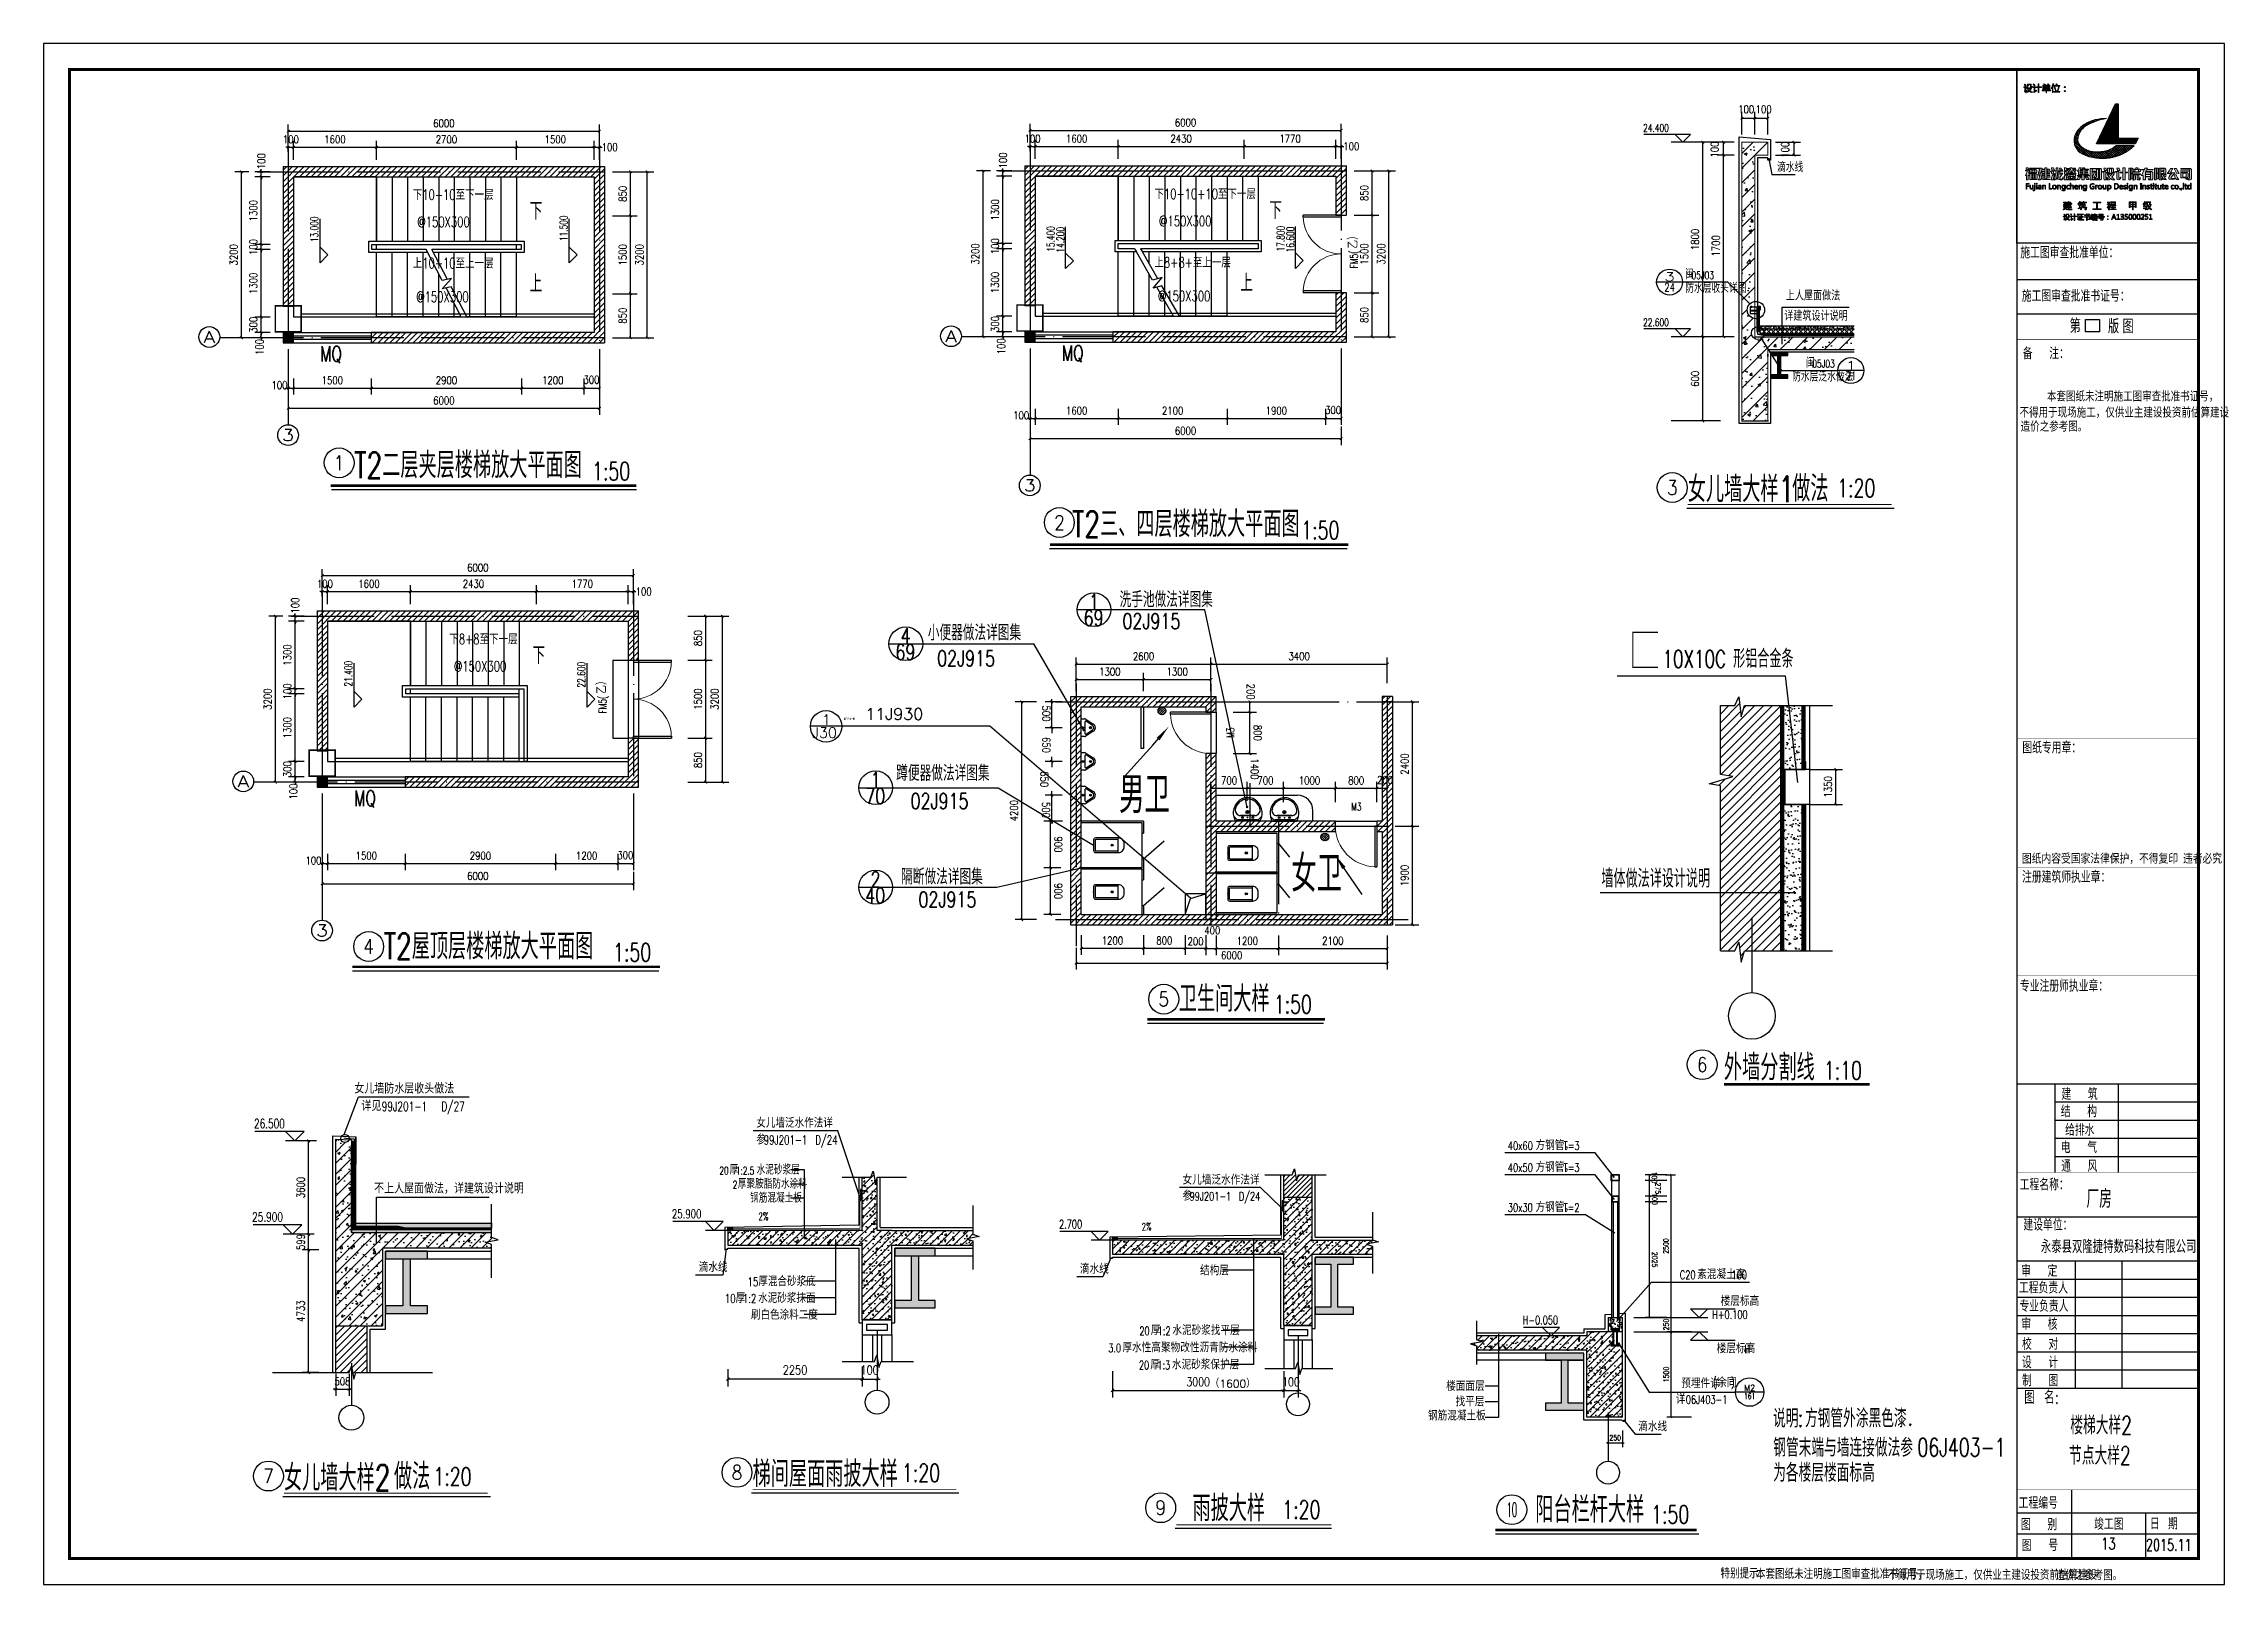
# Model space of a CAD drawing. Header units: millimetres. Extents: x 591771 to 1936534, y -622016 to 355666.
# Drawn here: x 691461 to 775561, y 99942 to 159342 of the extents above; entities that cross this region are included whole.
import ezdxf
from ezdxf.enums import TextEntityAlignment as Align

# ---------------------------------------------------------------- set-up
doc = ezdxf.new("R2010")
doc.units = ezdxf.units.MM
doc.header["$LTSCALE"] = 80
doc.linetypes.add('DASH', pattern=[0.35, 0.25, -0.1])
doc.linetypes.add('DOTE', pattern=[2.42, 2, -0.2, 0.02, -0.2])
for name, color, linetype in [('0GPS-\\M+5CFFB\\M+5BBF0\\M+5CBA8\\M+5B9DC', 1, 'Continuous'), ('\\M+5B4F3\\M+5D1F9\\M+5CCEE\\M+5B3E4', 9, 'Continuous'), ('\\M+5BDA8-\\M+5B1EA\\M+5B8DF', 3, 'Continuous'), ('\\M+5BDA8-\\M+5B3DF\\M+5B4E7', 3, 'Continuous'), ('\\M+5BDA8-\\M+5B4B0', 4, 'Continuous'), ('\\M+5BDA8-\\M+5BCFD\\M+5CDB7', 3, 'Continuous'), ('\\M+5BDA8-\\M+5BDE0\\M+5BEDF', 6, 'Continuous'), ('\\M+5BDA8-\\M+5C2A5\\M+5CCDD', 2, 'Continuous'), ('\\M+5BDA8-\\M+5C3C5', 4, 'Continuous'), ('\\M+5BDA8-\\M+5C3C5\\M+5B4B0\\M+5B1E0\\M+5BAC5', 7, 'Continuous'), ('\\M+5BDA8-\\M+5C7BD-\\M+5D7A9', 31, 'Continuous'), ('\\M+5BDA8-\\M+5D2FD\\M+5B3F6', 3, 'Continuous'), ('\\M+5BDA8-\\M+5D6E1', 17, 'DOTE'), ('\\M+5BDA8-\\M+5D6E1-\\M+5B1EA\\M+5D7A2', 3, 'Continuous'), ('\\M+5C0B8\\M+5B8CB', 6, 'Continuous'), ('\\M+5C1A2\\M+5C3E6', 7, 'Continuous'), ('\\M+5C1A2\\M+5C3E6\\M+5B4B0', 151, 'Continuous'), ('\\M+5C1A2\\M+5C3E6\\M+5CFDF\\M+5CCF51', 7, 'Continuous'), ('\\M+5C1A2\\M+5C3E6\\M+5CFDF\\M+5CCF55', 140, 'Continuous'), ('\\M+5C1A2\\M+5C3E6\\M+5CFF4\\M+5CCF53', 252, 'Continuous'), ('\\M+5CCEE\\M+5B3E4', 9, 'Continuous'), ('\\M+5CDBC\\M+5BFF2', 252, 'Continuous'), ('AXIS', 3, 'Continuous'), ('AXIS_TEXT', 7, 'Continuous'), ('COLUMN', 2, 'Continuous'), ('DIM_ELEV', 3, 'Continuous'), ('DIM_LEAD', 3, 'Continuous'), ('DIM_SYMB', 3, 'Continuous'), ('HZ', 2, 'Continuous'), ('LABEL$', 3, 'Continuous'), ('PUB_DIM', 3, 'Continuous'), ('PUB_TAB', 7, 'Continuous'), ('PUB_TEXT', 7, 'Continuous'), ('QT', 41, 'Continuous'), ('SEE', 6, 'Continuous'), ('STAIR', 2, 'Continuous'), ('SURFACE', 201, 'Continuous'), ('WALL', 31, 'Continuous'), ('WINDOW', 4, 'Continuous'), ('WINDOW_TEXT', 7, 'Continuous')]:
    doc.layers.add(name, color=color, linetype=linetype)
doc.styles.add('_HZTXT', font='txt.shx', dxfattribs={"width": 0.8, "bigfont": 'hztxt.shx'})
doc.styles.add('_TCH_AXIS', font='COMPLEX', dxfattribs={"bigfont": 'GBCBIG'})
doc.styles.add('_TCH_DIM', font='SIMPLEX', dxfattribs={"bigfont": 'GBCBIG'})
doc.styles.add('A-AXIS-LABEL', font='COMPLEX', dxfattribs={"bigfont": 'GBCBIG'})
doc.styles.add('A-STANDARD', font='SIMPLEX', dxfattribs={"bigfont": 'GBCBIG'})
doc.styles.add('A-WIN-LABEL', font='SIMPLEX', dxfattribs={"bigfont": 'GBCBIG'})
doc.styles.add('COMPLEX', font='COMPLEX')
doc.styles.add('DIM_FONT', font='SIMPLEX.shx', dxfattribs={"width": 0.8})
doc.styles.add('HZ129', font='romans', dxfattribs={"width": 0.7, "height": 450, "bigfont": 'hz129.shx'})
doc.styles.add('HZTXT', font='txt', dxfattribs={"height": 60, "bigfont": 'HZTXT'})
doc.styles.get("Standard").update_dxf_attribs({"font": 'txt.shx', "height": 100, "bigfont": 'gbcbig.shx'})
doc.styles.add('TKZ', font='tssdeng.shx', dxfattribs={"width": 0.7, "bigfont": 'tssdchn.shx'})
doc.dimstyles.new('DIMN', dxfattribs={"dimtxt": 300, "dimasz": 100, "dimexe": 250, "dimexo": 300, "dimgap": 150, "dimtad": 1, "dimdec": 0, "dimzin": 0, "dimdsep": 46, "dimtxsty": 'DIM_FONT', "dimblk": 'ARCHTICK', "dimcen": 0.09, "dimclrt": 7, "dimazin": 2, "dimtfac": 1, "dimtdec": 0, "dimtix": 1, "dimtmove": 2, "dimatfit": 3, "dimldrblk": 'ARCHTICK', "dimfxl": 0, "dimtolj": 1, "dimtzin": 0, "dimarcsym": 0})
doc.dimstyles.new('DIMN20', dxfattribs={"dimscale": 0.2, "dimtxt": 300, "dimasz": 100, "dimexe": 250, "dimexo": 300, "dimgap": 150, "dimtad": 1, "dimdec": 0, "dimzin": 0, "dimdsep": 46, "dimtxsty": 'DIM_FONT', "dimblk": 'ARCHTICK', "dimcen": 0.09, "dimclrt": 7, "dimazin": 2, "dimtfac": 1, "dimtdec": 0, "dimtix": 1, "dimtmove": 2, "dimatfit": 3, "dimldrblk": 'ARCHTICK', "dimfxl": 0, "dimtolj": 1, "dimtzin": 0, "dimarcsym": 0})
doc.dimstyles.new('DIMN30', dxfattribs={"dimscale": 0.3, "dimtxt": 300, "dimasz": 100, "dimexe": 250, "dimexo": 300, "dimgap": 150, "dimtad": 1, "dimdec": 0, "dimzin": 0, "dimdsep": 46, "dimtxsty": 'DIM_FONT', "dimblk": 'ARCHTICK', "dimcen": 0.09, "dimclrt": 7, "dimazin": 2, "dimtfac": 1, "dimtdec": 0, "dimtix": 1, "dimtmove": 2, "dimatfit": 3, "dimldrblk": 'ARCHTICK', "dimfxl": 0, "dimtolj": 1, "dimtzin": 0, "dimarcsym": 0})
doc.dimstyles.new('DIMN50', dxfattribs={"dimscale": 0.5, "dimtxt": 300, "dimasz": 100, "dimexe": 250, "dimexo": 300, "dimgap": 150, "dimtad": 1, "dimdec": 0, "dimzin": 0, "dimdsep": 46, "dimtxsty": 'DIM_FONT', "dimblk": 'ARCHTICK', "dimcen": 0.09, "dimclrt": 7, "dimazin": 2, "dimtfac": 1, "dimtdec": 0, "dimtix": 1, "dimtmove": 2, "dimatfit": 3, "dimldrblk": 'ARCHTICK', "dimfxl": 0, "dimtolj": 1, "dimtzin": 0, "dimarcsym": 0})
pattern_1 = [(45, (0, 0), (-26.5165, 26.5165), []), (50, (0, 0), (107.589, -9.4128), [11.25, -123.75]), (-5, (0, 0), (-20.8127, 112.829), [9, -99]), (100.4514, (8.97, -0.78), (86.7764, 103.416), [9.561, -105.1713]), (46.184, (0, 30), (160.086, -24.828), [16.875, -185.625]), (96.6356, (13.34, 27.93), (140.199, 146.118), [14.342, -157.757]), (-8.816, (0, 30), (140.199, 146.118), [13.5, -148.5]), (21, (15, 22.5), (89.536, -60.3928), [11.25, -123.75]), (-34, (15, 22.5), (36.4973, 108.7725), [9, -99]), (71.4514, (22.46, 17.47), (126.0334, 48.3796), [9.561, -105.1713]), (37.5, (0, 0), (1.824, 49.9341), [0, -97.8, 0, -100.5, 0, -99.375]), (7.5, (0, 0), (39.4604, 59.1618), [0, -57.3, 0, -95.55, 0, -37.875]), (-32.5, (-33.45, 0), (80.07337, -3.3832), [0, -37.5, 0, -117, 0, -155.25]), (-42.5, (-48.45, 0), (87.478, 15.0157), [0, -48.75, 0, -77.7, 0, -110.25])]
pattern_2 = [(45, (-3e-11, -1e-11), (-26.5165, 26.5165), []), (50, (-3e-11, -1e-11), (107.589, -9.4128), [11.25, -123.75]), (-5, (-3e-11, -1e-11), (-20.8127, 112.829), [9, -99]), (100.4514, (8.97, -0.78), (86.7764, 103.416), [9.561, -105.1713]), (46.184, (-3e-11, 30), (160.086, -24.828), [16.875, -185.625]), (96.6356, (13.34, 27.93), (140.199, 146.118), [14.342, -157.757]), (-8.816, (-3e-11, 30), (140.199, 146.118), [13.5, -148.5]), (21, (15, 22.5), (89.536, -60.3928), [11.25, -123.75]), (-34, (15, 22.5), (36.4973, 108.7725), [9, -99]), (71.4514, (22.46, 17.47), (126.0334, 48.3796), [9.561, -105.1713]), (37.5, (-3e-11, -1e-11), (1.824, 49.9341), [0, -97.8, 0, -100.5, 0, -99.375]), (7.5, (-3e-11, -1e-11), (39.4604, 59.1618), [0, -57.3, 0, -95.55, 0, -37.875]), (-32.5, (-33.45, -1e-11), (80.07337, -3.38323), [0, -37.5, 0, -117, 0, -155.25]), (-42.5, (-48.45, -1e-11), (87.478, 15.0157), [0, -48.75, 0, -77.7, 0, -110.25])]
pattern_3 = [(45, (-1463785.65, 1059351), (-66.2912607, 66.2912607), []), (50, (-1463785.65, 1059351), (268.972568, -23.53205), [28.125, -309.375]), (-5, (-1463785.65, 1059351), (-52.03175, 282.07205), [22.5, -247.5]), (100.4514, (-1463763.24, 1059349.04), (216.941018, 258.539828), [23.90257, -262.928292]), (46.1842, (-1463785.65, 1059426), (400.215393, -62.06963), [42.1875, -464.0625]), (96.6356, (-1463752.3, 1059420.83), (350.498515, 365.2942), [35.85386, -394.392375]), (-8.8158, (-1463785.65, 1059426), (350.49823, 365.294475), [33.75, -371.25]), (21, (-1463748.15, 1059407.25), (223.840145, -150.982084), [28.125, -309.375]), (-34, (-1463748.15, 1059407.25), (91.24325, 271.931267), [22.5, -247.5]), (71.4514, (-1463729.5, 1059394.67), (315.083486, 120.948936), [23.90257, -262.928292]), (37.5, (-1463785.65, 1059351), (4.5599457, 124.835195), [0, -244.5, 0, -251.25, 0, -248.4375]), (7.5, (-1463785.65, 1059351), (98.6510765, 147.904392), [0, -143.25, 0, -238.875, 0, -94.6875]), (-32.5, (-1463869.28, 1059351), (200.1834136, -8.458077), [0, -93.75, 0, -292.5, 0, -388.125]), (-42.5, (-1463906.78, 1059351), (218.694814, 37.539368), [0, -121.875, 0, -194.25, 0, -275.625])]
pattern_4 = [(45, (5890.33, 1998.77), (-56.126601, 56.126601), [])]

msp = doc.modelspace()

# ---------------------------------------------------------------- texts
at = {"color": 4, "style": '_HZTXT', "width": 0.7}
for s, height, p in [('厂房', 700, (770241.7, 114454)), ('13', 450, (770820, 101289.5)), ('2015.11', 450, (772540.3, 101239.6))]:
    msp.add_text(s, height=height, dxfattribs=at).set_placement(p)
at = {"layer": '\\M+5BDA8-\\M+5B1EA\\M+5B8DF', "color": 7, "style": 'A-STANDARD', "width": 0.705882}
for s, p in [('15.400', (730449.9, 151317.2)), ('14.200', (730824.1, 151284.3)), ('17.800', (739315.1, 151328)), ('16.600', (739689.2, 151295.1))]:
    msp.add_text(s, height=297.5, rotation=90, dxfattribs=at).set_placement(p)
at = {"layer": '\\M+5BDA8-\\M+5D2FD\\M+5B3F6', "color": 7}
for s, height, p in [('11J930', 450, (723145.7, 133270.8, 0)), ('J30', 400, (721093.1, 132576.8, 0)), ('1', 400, (721478.8, 133073.8, 0)), ('\\M+5C5C5\\M+5C6F8\\M+5B5C0\\M+5CFEA\\M+5CDBC\\M+5BCAF', 70.522, (722319.6, 133270.8, 0))]:
    msp.add_text(s, height=height, dxfattribs=at).set_placement(p)
at = {"layer": '\\M+5CDBC\\M+5BFF2', "color": 2, "style": '_HZTXT', "width": 0.8}
for s, height, p in [('施工图审查批准单位：', 450, (767691.7, 151063.7)), ('施工图审查批准书证号：', 450, (767747.5, 149390.3)), (' 第', 540, (769209.8, 148191.3)), ('版', 540, (771072.8, 148171.4)), ('图', 540, (771633.9, 148171.4)), ('备  注：', 450, (767787, 147174.9)), ('图纸专用章：', 450, (767769, 131976.2)), ('注册建筑师执业章：', 450, (767758.6, 126990.4)), ('专业注册师执业章：', 450, (767675.2, 122791.5)), ('建  筑', 450, (769276.7, 118620)), ('结  构', 450, (769251.5, 117952.5)), ('电  气', 450, (769251.5, 116567.5)), ('给排水', 450, (769419.2, 117237.3)), ('通  风', 450, (769265.8, 115845)), ('工程名称：', 450, (767666.8, 115126.4)), ('建设单位：', 450, (767810.8, 113579.1)), ('审  定 ', 450, (767723.3, 111803.4)), ('工程负责人', 450, (767638.7, 111154.7)), ('专业负责人', 450, (767657.6, 110449.3)), ('审  核', 450, (767726.4, 109749.9)), ('校  对 ', 450, (767755.6, 108983.2)), ('设  计 ', 450, (767755.6, 108276.3)), ('制  图 ', 450, (767755.6, 107578.8)), ('图 名:', 506.25, (767841.3, 106901.7)), ('工程编号', 450, (767627.5, 102855.3)), ('图  别', 450, (767714.7, 102030.1)), ('竣工图', 450, (770538.1, 102042.7)), ('日 期', 450, (772689.2, 102055.1)), ('图  号', 450, (767748.2, 101223.8))]:
    msp.add_text(s, height=height, dxfattribs=at).set_placement(p)
at = {"layer": 'AXIS_TEXT', "style": '_HZTXT'}
for s, height, width, p, p2 in [('1', 557.9, 3.072, (702652.6, 142901.9), (703060.7, 142901.9)), ('3', 557.9, 1.097143, (754064.3, 141947.8), (754472.4, 141947.8)), ('2', 557.9, 1.097143, (730431.4, 140591.4), (730839.4, 140591.4)), ('4', 557.9, 1.024, (703793.9, 124252.9), (704202, 124252.9)), ('5', 557.9, 1.097143, (734454.7, 122226, 0), (734862.8, 122226, 0)), ('6', 557.9, 1.181538, (755220.2, 119699.6), (755628.3, 119699.6)), ('7', 557.9, 1.097143, (699928.2, 103838.7), (700336.2, 103838.7)), ('8', 557.9, 1.097143, (717997.9, 103981.1), (718406, 103981.1)), ('9', 557.9, 1.181538, (734337.3, 102617.6), (734745.4, 102617.6)), ('10', 557.89, 0.512, (747876, 102542.6), (748284.1, 102542.6))]:
    msp.add_text(s, height=height, dxfattribs=dict(at, width=width)).set_placement(p, p2, align=Align.FIT)
at = {"layer": 'HZ', "color": 1, "style": '_HZTXT', "width": 0.8}
for s, height, p in [('本套图纸未注明施工图审查批准书证号，', 382.5, (768717.2, 145545.5)), ('不得用于现场施工，仅供业主建设投资前估算建设', 382.5, (767663.4, 144925.7)), ('造价之参考图。', 382.5, (767704.2, 144383.3)), ('特别提示：', 367.2, (756128.1, 100172.5)), ('本套图纸未注明施工图审查批准书证号，', 367.2, (757497.7, 100154.4)), ('不得用于现场施工，仅供业主建设投资前估算建设', 367.2, (762571.9, 100117.6)), ('造价之参考图。', 367.2, (769048.6, 100104.8))]:
    msp.add_text(s, height=height, rotation=0.0025, dxfattribs=at).set_placement(p)
at = {"layer": 'PUB_TEXT', "lineweight": 25, "style": '_HZTXT', "width": 0.7}
for s, height, p in [('T2二层夹层楼梯放大平面图', 1000, (703438.8, 142590.2)), ('1:50', 700, (712611.8, 142507.2)), ('女儿墙大样1', 1000, (754868.7, 141663.4)), ('做法', 1000, (758893.5, 141686.5)), ('1:20', 700, (760629.2, 141856.6)), ('T2三、四层楼梯放大平面图', 1000, (731119.8, 140318.8)), ('1:50', 700, (739963.4, 140235.7)), ('T2屋顶层楼梯放大平面图', 1000, (704578.1, 124042.5)), ('1:50', 700, (713421.8, 123959.5)), ('卫生间大样', 1000, (735238.9, 122015.6, 0)), ('1:50', 700, (738902.2, 121954.5, 0)), ('外墙分割线', 1000, (756262.2, 119370.4)), ('1:10', 700, (760114.3, 119405.1)), ('说明', 700, (758156.4, 105988.6)), (':', 700, (759109.5, 106012.4)), ('方钢管外涂黑色漆', 700, (759387.6, 105994.7)), ('.', 700, (763344.4, 106062)), ('楼梯大样2', 700, (769619.8, 105721.1)), ('钢管末端与墙连接做法参', 700, (758164.5, 104864.1)), ('06J403-1', 700, (763722.6, 104875.1)), ('节点大样2', 700, (769571.8, 104554.9)), ('女儿墙大样2', 1000, (700732.6, 103554.3)), ('做法', 1000, (704972.1, 103602.5)), ('1:20', 700, (706493.1, 103747.5)), ('梯间屋面雨披大样', 1000, (718802.3, 103696.7)), ('1:20', 700, (724562.8, 103889.9)), ('为各楼层楼面标高', 700, (758160.4, 103894.4)), ('雨披大样', 1000, (735765.5, 102376.6)), ('1:20', 700, (739232, 102473.1)), ('阳台栏杆大样', 1000, (748986.8, 102321.4)), ('1:50', 700, (753454.5, 102288.3))]:
    msp.add_text(s, height=height, dxfattribs=at).set_placement(p)
at = {"layer": 'PUB_TEXT', "style": '_HZTXT', "width": 0.8}
msp.add_text('永泰县双隆捷特数码科技有限公司', height=500, dxfattribs=at).set_placement((768483.8, 112713.9))

# ---------------------------------------------------------------- blocks, each defined once
blk = doc.blocks.new('\\M+5B6FE\\M+5CEAC\\M+5B4B0\\M+5BFE2$\\M+5CFB5\\M+5CDB3\\M+5CDBC\\M+5BFE2$00000001')
at = {"color": 0}
for points in [[(-0.5, 0.5), (-0.5, -0.5)], [(-0.5, 0.5), (0.5, 0.5)], [(0.5, -0.5), (0.5, 0.5)], [(0.5, 0.167), (-0.5, 0.167)], [(0.5, -0.167), (-0.5, -0.167)], [(-0.5, -0.5), (0.5, -0.5)]]:
    blk.add_lwpolyline(points, dxfattribs=at)
blk = doc.blocks.new('_ArchTick')
at = {"color": 0, "linetype": 'ByBlock', "const_width": 0.4}
blk.add_lwpolyline([(-0.5, -0.5), (0.5, 0.5)], dxfattribs=at)
blk = doc.blocks.new('*D784')
at = {"layer": '\\M+5BDA8-\\M+5B3DF\\M+5B4E7', "color": 0, "lineweight": -2, "transparency": 16777216}
for p, q in [((669515, -372448), (669989, -372448)), ((669864, -373298), (669864, -372448)), ((669515, -373298), (669989, -373298))]:
    blk.add_line(p, q, dxfattribs=at)
at = {"layer": 'Defpoints', "color": 0, "transparency": 16777216}
for p in [(669365, -372448), (669864, -372448), (669365, -373298)]:
    blk.add_point(p, dxfattribs=at)
at = {"layer": '\\M+5BDA8-\\M+5B3DF\\M+5B4E7', "color": 0, "lineweight": -2, "transparency": 16777216, "xscale": 50, "yscale": 50, "zscale": 50}
for p, rotation in [((669864, -372448), 90), ((669864, -373298), 270)]:
    blk.add_blockref('_ArchTick', p, dxfattribs=dict(at, rotation=rotation))
at = {"layer": '\\M+5BDA8-\\M+5B3DF\\M+5B4E7', "color": 7, "transparency": 16777216, "insert": (669714, -372873), "char_height": 150, "attachment_point": 5, "rotation": 90, "style": 'DIM_FONT'}
blk.add_mtext('\\A1;850', dxfattribs=at)
blk = doc.blocks.new('*D785')
at = {"layer": '\\M+5BDA8-\\M+5B3DF\\M+5B4E7', "color": 0, "lineweight": -2, "transparency": 16777216}
for p, q in [((669515, -370948), (669989, -370948)), ((669864, -372448), (669864, -370948)), ((669515, -372448), (669989, -372448))]:
    blk.add_line(p, q, dxfattribs=at)
at = {"layer": 'Defpoints', "color": 0, "transparency": 16777216}
for p in [(669365, -370948), (669864, -370948), (669365, -372448)]:
    blk.add_point(p, dxfattribs=at)
at = {"layer": '\\M+5BDA8-\\M+5B3DF\\M+5B4E7', "color": 0, "lineweight": -2, "transparency": 16777216, "xscale": 50, "yscale": 50, "zscale": 50}
for p, rotation in [((669864, -370948), 90), ((669864, -372448), 270)]:
    blk.add_blockref('_ArchTick', p, dxfattribs=dict(at, rotation=rotation))
at = {"layer": '\\M+5BDA8-\\M+5B3DF\\M+5B4E7', "color": 7, "transparency": 16777216, "insert": (669714, -371698), "char_height": 150, "attachment_point": 5, "rotation": 90, "style": 'DIM_FONT'}
blk.add_mtext('\\A1;1500', dxfattribs=at)
blk = doc.blocks.new('*D786')
at = {"layer": '\\M+5BDA8-\\M+5B3DF\\M+5B4E7', "color": 0, "lineweight": -2, "transparency": 16777216}
for p, q in [((669515, -370098), (669989, -370098)), ((669864, -370948), (669864, -370098)), ((669515, -370948), (669989, -370948))]:
    blk.add_line(p, q, dxfattribs=at)
at = {"layer": 'Defpoints', "color": 0, "transparency": 16777216}
for p in [(669365, -370098), (669864, -370098), (669365, -370948)]:
    blk.add_point(p, dxfattribs=at)
at = {"layer": '\\M+5BDA8-\\M+5B3DF\\M+5B4E7', "color": 0, "lineweight": -2, "transparency": 16777216, "xscale": 50, "yscale": 50, "zscale": 50}
for p, rotation in [((669864, -370098), 90), ((669864, -370948), 270)]:
    blk.add_blockref('_ArchTick', p, dxfattribs=dict(at, rotation=rotation))
at = {"layer": '\\M+5BDA8-\\M+5B3DF\\M+5B4E7', "color": 7, "transparency": 16777216, "insert": (669714, -370523), "char_height": 150, "attachment_point": 5, "rotation": 90, "style": 'DIM_FONT'}
blk.add_mtext('\\A1;850', dxfattribs=at)
blk = doc.blocks.new('*D787')
at = {"layer": '\\M+5BDA8-\\M+5B3DF\\M+5B4E7', "color": 0, "lineweight": -2, "transparency": 16777216}
for p, q in [((669989, -370098), (670312, -370098)), ((670187, -373298), (670187, -370098)), ((669989, -373298), (670312, -373298))]:
    blk.add_line(p, q, dxfattribs=at)
at = {"layer": 'Defpoints', "color": 0, "transparency": 16777216}
for p in [(669839, -370098), (670187, -370098), (669839, -373298)]:
    blk.add_point(p, dxfattribs=at)
at = {"layer": '\\M+5BDA8-\\M+5B3DF\\M+5B4E7', "color": 0, "lineweight": -2, "transparency": 16777216, "xscale": 50, "yscale": 50, "zscale": 50}
for p, rotation in [((670187, -370098), 90), ((670187, -373298), 270)]:
    blk.add_blockref('_ArchTick', p, dxfattribs=dict(at, rotation=rotation))
at = {"layer": '\\M+5BDA8-\\M+5B3DF\\M+5B4E7', "color": 7, "transparency": 16777216, "insert": (670037, -371698), "char_height": 150, "attachment_point": 5, "rotation": 90, "style": 'DIM_FONT'}
blk.add_mtext('\\A1;3200', dxfattribs=at)
blk = doc.blocks.new('*D788')
at = {"layer": '\\M+5BDA8-\\M+5B3DF\\M+5B4E7', "color": 0, "lineweight": -2, "transparency": 16777216}
for p, q in [((663265, -374081), (663265, -374393)), ((663365, -374081), (663365, -374393)), ((663265, -374268), (663215, -374268)), ((663265, -374268), (663365, -374268)), ((663365, -374268), (663415, -374268))]:
    blk.add_line(p, q, dxfattribs=at)
at = {"layer": 'Defpoints', "color": 0, "transparency": 16777216}
for p in [(663265, -373931), (663365, -373931), (663365, -374268)]:
    blk.add_point(p, dxfattribs=at)
at = {"layer": '\\M+5BDA8-\\M+5B3DF\\M+5B4E7', "color": 0, "lineweight": -2, "transparency": 16777216, "xscale": 50, "yscale": 50, "zscale": 50}
blk.add_blockref('_ArchTick', (663265, -374268), dxfattribs=at)
at = {"layer": '\\M+5BDA8-\\M+5B3DF\\M+5B4E7', "color": 0, "lineweight": -2, "transparency": 16777216, "xscale": 50, "yscale": 50, "zscale": 50, "rotation": 180}
blk.add_blockref('_ArchTick', (663365, -374268), dxfattribs=at)
at = {"layer": '\\M+5BDA8-\\M+5B3DF\\M+5B4E7', "color": 7, "transparency": 16777216, "insert": (663096, -374211), "char_height": 150, "attachment_point": 5, "style": 'DIM_FONT'}
blk.add_mtext('\\A1;100', dxfattribs=at)
blk = doc.blocks.new('*D789')
at = {"layer": '\\M+5BDA8-\\M+5B3DF\\M+5B4E7', "color": 0, "lineweight": -2, "transparency": 16777216}
for p, q in [((663365, -374081), (663365, -374393)), ((664865, -374081), (664865, -374393)), ((663365, -374268), (664865, -374268))]:
    blk.add_line(p, q, dxfattribs=at)
at = {"layer": 'Defpoints', "color": 0, "transparency": 16777216}
for p in [(663365, -373931), (664865, -373931), (664865, -374268)]:
    blk.add_point(p, dxfattribs=at)
at = {"layer": '\\M+5BDA8-\\M+5B3DF\\M+5B4E7', "color": 0, "lineweight": -2, "transparency": 16777216, "xscale": 50, "yscale": 50, "zscale": 50, "rotation": 180}
blk.add_blockref('_ArchTick', (663365, -374268), dxfattribs=at)
at = {"layer": '\\M+5BDA8-\\M+5B3DF\\M+5B4E7', "color": 0, "lineweight": -2, "transparency": 16777216, "xscale": 50, "yscale": 50, "zscale": 50}
blk.add_blockref('_ArchTick', (664865, -374268), dxfattribs=at)
at = {"layer": '\\M+5BDA8-\\M+5B3DF\\M+5B4E7', "color": 7, "transparency": 16777216, "insert": (664115, -374118), "char_height": 150, "attachment_point": 5, "style": 'DIM_FONT'}
blk.add_mtext('\\A1;1500', dxfattribs=at)
blk = doc.blocks.new('*D790')
at = {"layer": '\\M+5BDA8-\\M+5B3DF\\M+5B4E7', "color": 0, "lineweight": -2, "transparency": 16777216}
for p, q in [((664865, -374081), (664865, -374393)), ((667765, -374081), (667765, -374393)), ((664865, -374268), (667765, -374268))]:
    blk.add_line(p, q, dxfattribs=at)
at = {"layer": 'Defpoints', "color": 0, "transparency": 16777216}
for p in [(664865, -373931), (667765, -373931), (667765, -374268)]:
    blk.add_point(p, dxfattribs=at)
at = {"layer": '\\M+5BDA8-\\M+5B3DF\\M+5B4E7', "color": 0, "lineweight": -2, "transparency": 16777216, "xscale": 50, "yscale": 50, "zscale": 50, "rotation": 180}
blk.add_blockref('_ArchTick', (664865, -374268), dxfattribs=at)
at = {"layer": '\\M+5BDA8-\\M+5B3DF\\M+5B4E7', "color": 0, "lineweight": -2, "transparency": 16777216, "xscale": 50, "yscale": 50, "zscale": 50}
blk.add_blockref('_ArchTick', (667765, -374268), dxfattribs=at)
at = {"layer": '\\M+5BDA8-\\M+5B3DF\\M+5B4E7', "color": 7, "transparency": 16777216, "insert": (666315, -374118), "char_height": 150, "attachment_point": 5, "style": 'DIM_FONT'}
blk.add_mtext('\\A1;2900', dxfattribs=at)
blk = doc.blocks.new('*D791')
at = {"layer": '\\M+5BDA8-\\M+5B3DF\\M+5B4E7', "color": 0, "lineweight": -2, "transparency": 16777216}
for p, q in [((667765, -374081), (667765, -374393)), ((668965, -374081), (668965, -374393)), ((667765, -374268), (668965, -374268))]:
    blk.add_line(p, q, dxfattribs=at)
at = {"layer": 'Defpoints', "color": 0, "transparency": 16777216}
for p in [(667765, -373931), (668965, -373931), (668965, -374268)]:
    blk.add_point(p, dxfattribs=at)
at = {"layer": '\\M+5BDA8-\\M+5B3DF\\M+5B4E7', "color": 0, "lineweight": -2, "transparency": 16777216, "xscale": 50, "yscale": 50, "zscale": 50, "rotation": 180}
blk.add_blockref('_ArchTick', (667765, -374268), dxfattribs=at)
at = {"layer": '\\M+5BDA8-\\M+5B3DF\\M+5B4E7', "color": 0, "lineweight": -2, "transparency": 16777216, "xscale": 50, "yscale": 50, "zscale": 50}
blk.add_blockref('_ArchTick', (668965, -374268), dxfattribs=at)
at = {"layer": '\\M+5BDA8-\\M+5B3DF\\M+5B4E7', "color": 7, "transparency": 16777216, "insert": (668365, -374118), "char_height": 150, "attachment_point": 5, "style": 'DIM_FONT'}
blk.add_mtext('\\A1;1200', dxfattribs=at)
blk = doc.blocks.new('*D792')
at = {"layer": '\\M+5BDA8-\\M+5B3DF\\M+5B4E7', "color": 0, "lineweight": -2, "transparency": 16777216}
for p, q in [((668965, -374081), (668965, -374393)), ((669265, -374081), (669265, -374393)), ((668965, -374268), (669265, -374268))]:
    blk.add_line(p, q, dxfattribs=at)
at = {"layer": 'Defpoints', "color": 0, "transparency": 16777216}
for p in [(668965, -373931), (669265, -373931), (669265, -374268)]:
    blk.add_point(p, dxfattribs=at)
at = {"layer": '\\M+5BDA8-\\M+5B3DF\\M+5B4E7', "color": 0, "lineweight": -2, "transparency": 16777216, "xscale": 50, "yscale": 50, "zscale": 50, "rotation": 180}
blk.add_blockref('_ArchTick', (668965, -374268), dxfattribs=at)
at = {"layer": '\\M+5BDA8-\\M+5B3DF\\M+5B4E7', "color": 0, "lineweight": -2, "transparency": 16777216, "xscale": 50, "yscale": 50, "zscale": 50}
blk.add_blockref('_ArchTick', (669265, -374268), dxfattribs=at)
at = {"layer": '\\M+5BDA8-\\M+5B3DF\\M+5B4E7', "color": 7, "transparency": 16777216, "insert": (669110, -374108), "char_height": 150, "attachment_point": 5, "style": 'DIM_FONT'}
blk.add_mtext('\\A1;300', dxfattribs=at)
blk = doc.blocks.new('*D793')
at = {"layer": '\\M+5BDA8-\\M+5B3DF\\M+5B4E7', "color": 0, "lineweight": -2, "transparency": 16777216}
for p, q in [((663265, -374425), (663265, -374782)), ((663265, -374657), (669265, -374657)), ((669265, -374425), (669265, -374782))]:
    blk.add_line(p, q, dxfattribs=at)
at = {"layer": 'Defpoints', "color": 0, "transparency": 16777216}
for p in [(663265, -374275), (669265, -374275), (669265, -374657)]:
    blk.add_point(p, dxfattribs=at)
at = {"layer": '\\M+5BDA8-\\M+5B3DF\\M+5B4E7', "color": 0, "lineweight": -2, "transparency": 16777216, "xscale": 50, "yscale": 50, "zscale": 50, "rotation": 180}
blk.add_blockref('_ArchTick', (663265, -374657), dxfattribs=at)
at = {"layer": '\\M+5BDA8-\\M+5B3DF\\M+5B4E7', "color": 0, "lineweight": -2, "transparency": 16777216, "xscale": 50, "yscale": 50, "zscale": 50}
blk.add_blockref('_ArchTick', (669265, -374657), dxfattribs=at)
at = {"layer": '\\M+5BDA8-\\M+5B3DF\\M+5B4E7', "color": 7, "transparency": 16777216, "insert": (666265, -374507), "char_height": 150, "attachment_point": 5, "style": 'DIM_FONT'}
blk.add_mtext('\\A1;6000', dxfattribs=at)
blk = doc.blocks.new('*D794')
at = {"layer": '\\M+5BDA8-\\M+5B3DF\\M+5B4E7', "color": 0, "lineweight": -2, "transparency": 16777216}
for p, q in [((663365, -369865), (663365, -369500)), ((664965, -369865), (664965, -369500)), ((663365, -369625), (664965, -369625))]:
    blk.add_line(p, q, dxfattribs=at)
at = {"layer": 'Defpoints', "color": 0, "transparency": 16777216}
for p in [(663365, -370015), (664965, -369625), (664965, -370015)]:
    blk.add_point(p, dxfattribs=at)
at = {"layer": '\\M+5BDA8-\\M+5B3DF\\M+5B4E7', "color": 0, "lineweight": -2, "transparency": 16777216, "xscale": 50, "yscale": 50, "zscale": 50, "rotation": 180}
blk.add_blockref('_ArchTick', (663365, -369625), dxfattribs=at)
at = {"layer": '\\M+5BDA8-\\M+5B3DF\\M+5B4E7', "color": 0, "lineweight": -2, "transparency": 16777216, "xscale": 50, "yscale": 50, "zscale": 50}
blk.add_blockref('_ArchTick', (664965, -369625), dxfattribs=at)
at = {"layer": '\\M+5BDA8-\\M+5B3DF\\M+5B4E7', "color": 7, "transparency": 16777216, "insert": (664165, -369475), "char_height": 150, "attachment_point": 5, "style": 'DIM_FONT'}
blk.add_mtext('\\A1;1600', dxfattribs=at)
blk = doc.blocks.new('*D795')
at = {"layer": '\\M+5BDA8-\\M+5B3DF\\M+5B4E7', "color": 0, "lineweight": -2, "transparency": 16777216}
for p, q in [((664965, -369865), (664965, -369500)), ((667665, -369865), (667665, -369500)), ((664965, -369625), (667665, -369625))]:
    blk.add_line(p, q, dxfattribs=at)
at = {"layer": 'Defpoints', "color": 0, "transparency": 16777216}
for p in [(664965, -370015), (667665, -369625), (667665, -370015)]:
    blk.add_point(p, dxfattribs=at)
at = {"layer": '\\M+5BDA8-\\M+5B3DF\\M+5B4E7', "color": 0, "lineweight": -2, "transparency": 16777216, "xscale": 50, "yscale": 50, "zscale": 50, "rotation": 180}
blk.add_blockref('_ArchTick', (664965, -369625), dxfattribs=at)
at = {"layer": '\\M+5BDA8-\\M+5B3DF\\M+5B4E7', "color": 0, "lineweight": -2, "transparency": 16777216, "xscale": 50, "yscale": 50, "zscale": 50}
blk.add_blockref('_ArchTick', (667665, -369625), dxfattribs=at)
at = {"layer": '\\M+5BDA8-\\M+5B3DF\\M+5B4E7', "color": 7, "transparency": 16777216, "insert": (666315, -369475), "char_height": 150, "attachment_point": 5, "style": 'DIM_FONT'}
blk.add_mtext('\\A1;2700', dxfattribs=at)
blk = doc.blocks.new('*D796')
at = {"layer": '\\M+5BDA8-\\M+5B3DF\\M+5B4E7', "color": 0, "lineweight": -2, "transparency": 16777216}
for p, q in [((667665, -369865), (667665, -369500)), ((669165, -369865), (669165, -369500)), ((667665, -369625), (669165, -369625))]:
    blk.add_line(p, q, dxfattribs=at)
at = {"layer": 'Defpoints', "color": 0, "transparency": 16777216}
for p in [(667665, -370015), (669165, -369625), (669165, -370015)]:
    blk.add_point(p, dxfattribs=at)
at = {"layer": '\\M+5BDA8-\\M+5B3DF\\M+5B4E7', "color": 0, "lineweight": -2, "transparency": 16777216, "xscale": 50, "yscale": 50, "zscale": 50, "rotation": 180}
blk.add_blockref('_ArchTick', (667665, -369625), dxfattribs=at)
at = {"layer": '\\M+5BDA8-\\M+5B3DF\\M+5B4E7', "color": 0, "lineweight": -2, "transparency": 16777216, "xscale": 50, "yscale": 50, "zscale": 50}
blk.add_blockref('_ArchTick', (669165, -369625), dxfattribs=at)
at = {"layer": '\\M+5BDA8-\\M+5B3DF\\M+5B4E7', "color": 7, "transparency": 16777216, "insert": (668415, -369475), "char_height": 150, "attachment_point": 5, "style": 'DIM_FONT'}
blk.add_mtext('\\A1;1500', dxfattribs=at)
blk = doc.blocks.new('*D797')
at = {"layer": '\\M+5BDA8-\\M+5B3DF\\M+5B4E7', "color": 0, "lineweight": -2, "transparency": 16777216}
for p, q in [((669165, -369865), (669165, -369500)), ((669265, -369865), (669265, -369500)), ((669165, -369625), (669115, -369625)), ((669165, -369625), (669265, -369625)), ((669265, -369625), (669315, -369625))]:
    blk.add_line(p, q, dxfattribs=at)
at = {"layer": 'Defpoints', "color": 0, "transparency": 16777216}
for p in [(669165, -370015), (669265, -369625), (669265, -370015)]:
    blk.add_point(p, dxfattribs=at)
at = {"layer": '\\M+5BDA8-\\M+5B3DF\\M+5B4E7', "color": 0, "lineweight": -2, "transparency": 16777216, "xscale": 50, "yscale": 50, "zscale": 50}
blk.add_blockref('_ArchTick', (669165, -369625), dxfattribs=at)
at = {"layer": '\\M+5BDA8-\\M+5B3DF\\M+5B4E7', "color": 0, "lineweight": -2, "transparency": 16777216, "xscale": 50, "yscale": 50, "zscale": 50, "rotation": 180}
blk.add_blockref('_ArchTick', (669265, -369625), dxfattribs=at)
at = {"layer": '\\M+5BDA8-\\M+5B3DF\\M+5B4E7', "color": 7, "transparency": 16777216, "insert": (669462, -369624), "char_height": 150, "attachment_point": 5, "style": 'DIM_FONT'}
blk.add_mtext('\\A1;100', dxfattribs=at)
blk = doc.blocks.new('*D798')
at = {"layer": '\\M+5BDA8-\\M+5B3DF\\M+5B4E7', "color": 0, "lineweight": -2, "transparency": 16777216}
for p, q in [((663265, -369715), (663265, -369500)), ((663365, -369715), (663365, -369500)), ((663265, -369625), (663215, -369625)), ((663265, -369625), (663365, -369625)), ((663365, -369625), (663415, -369625))]:
    blk.add_line(p, q, dxfattribs=at)
at = {"layer": 'Defpoints', "color": 0, "transparency": 16777216}
for p in [(663265, -369865), (663365, -369625), (663365, -369865)]:
    blk.add_point(p, dxfattribs=at)
at = {"layer": '\\M+5BDA8-\\M+5B3DF\\M+5B4E7', "color": 0, "lineweight": -2, "transparency": 16777216, "xscale": 50, "yscale": 50, "zscale": 50}
blk.add_blockref('_ArchTick', (663265, -369625), dxfattribs=at)
at = {"layer": '\\M+5BDA8-\\M+5B3DF\\M+5B4E7', "color": 0, "lineweight": -2, "transparency": 16777216, "xscale": 50, "yscale": 50, "zscale": 50, "rotation": 180}
blk.add_blockref('_ArchTick', (663365, -369625), dxfattribs=at)
at = {"layer": '\\M+5BDA8-\\M+5B3DF\\M+5B4E7', "color": 7, "transparency": 16777216, "insert": (663315, -369475), "char_height": 150, "attachment_point": 5, "style": 'DIM_FONT'}
blk.add_mtext('\\A1;100', dxfattribs=at)
blk = doc.blocks.new('*D799')
at = {"layer": '\\M+5BDA8-\\M+5B3DF\\M+5B4E7', "color": 0, "lineweight": -2, "transparency": 16777216}
for p, q in [((663265, -369518), (663265, -369190)), ((669265, -369518), (669265, -369190)), ((663265, -369315), (669265, -369315))]:
    blk.add_line(p, q, dxfattribs=at)
at = {"layer": 'Defpoints', "color": 0, "transparency": 16777216}
for p in [(669265, -369315), (663265, -369668), (669265, -369668)]:
    blk.add_point(p, dxfattribs=at)
at = {"layer": '\\M+5BDA8-\\M+5B3DF\\M+5B4E7', "color": 0, "lineweight": -2, "transparency": 16777216, "xscale": 50, "yscale": 50, "zscale": 50, "rotation": 180}
blk.add_blockref('_ArchTick', (663265, -369315), dxfattribs=at)
at = {"layer": '\\M+5BDA8-\\M+5B3DF\\M+5B4E7', "color": 0, "lineweight": -2, "transparency": 16777216, "xscale": 50, "yscale": 50, "zscale": 50}
blk.add_blockref('_ArchTick', (669265, -369315), dxfattribs=at)
at = {"layer": '\\M+5BDA8-\\M+5B3DF\\M+5B4E7', "color": 7, "transparency": 16777216, "insert": (666265, -369165), "char_height": 150, "attachment_point": 5, "style": 'DIM_FONT'}
blk.add_mtext('\\A1;6000', dxfattribs=at)
blk = doc.blocks.new('*D800')
at = {"layer": '\\M+5BDA8-\\M+5B3DF\\M+5B4E7', "color": 0, "lineweight": -2, "transparency": 16777216}
for p, q in [((662916, -373198), (662617, -373198)), ((662916, -373298), (662617, -373298)), ((662742, -373198), (662742, -373148)), ((662742, -373298), (662742, -373198)), ((662742, -373298), (662742, -373348))]:
    blk.add_line(p, q, dxfattribs=at)
at = {"layer": 'Defpoints', "color": 0, "transparency": 16777216}
for p in [(662742, -373198), (663066, -373198), (663066, -373298)]:
    blk.add_point(p, dxfattribs=at)
at = {"layer": '\\M+5BDA8-\\M+5B3DF\\M+5B4E7', "color": 0, "lineweight": -2, "transparency": 16777216, "xscale": 50, "yscale": 50, "zscale": 50}
for p, rotation in [((662742, -373198), 270), ((662742, -373298), 90)]:
    blk.add_blockref('_ArchTick', p, dxfattribs=dict(at, rotation=rotation))
at = {"layer": '\\M+5BDA8-\\M+5B3DF\\M+5B4E7', "color": 7, "transparency": 16777216, "insert": (662710, -373477), "char_height": 150, "attachment_point": 5, "rotation": 90, "style": 'DIM_FONT'}
blk.add_mtext('\\A1;100', dxfattribs=at)
blk = doc.blocks.new('*D801')
at = {"layer": '\\M+5BDA8-\\M+5B3DF\\M+5B4E7', "color": 0, "lineweight": -2, "transparency": 16777216}
for p, q in [((662916, -372898), (662617, -372898)), ((662742, -372898), (662742, -372848)), ((662742, -373198), (662742, -372898)), ((662916, -373198), (662617, -373198)), ((662742, -373198), (662742, -373248))]:
    blk.add_line(p, q, dxfattribs=at)
at = {"layer": 'Defpoints', "color": 0, "transparency": 16777216}
for p in [(662742, -372898), (663066, -372898), (663066, -373198)]:
    blk.add_point(p, dxfattribs=at)
at = {"layer": '\\M+5BDA8-\\M+5B3DF\\M+5B4E7', "color": 0, "lineweight": -2, "transparency": 16777216, "xscale": 50, "yscale": 50, "zscale": 50}
for p, rotation in [((662742, -372898), 270), ((662742, -373198), 90)]:
    blk.add_blockref('_ArchTick', p, dxfattribs=dict(at, rotation=rotation))
at = {"layer": '\\M+5BDA8-\\M+5B3DF\\M+5B4E7', "color": 7, "transparency": 16777216, "insert": (662592, -373048), "char_height": 150, "attachment_point": 5, "rotation": 90, "style": 'DIM_FONT'}
blk.add_mtext('\\A1;300', dxfattribs=at)
blk = doc.blocks.new('*D802')
at = {"layer": '\\M+5BDA8-\\M+5B3DF\\M+5B4E7', "color": 0, "lineweight": -2, "transparency": 16777216}
for p, q in [((662916, -371598), (662617, -371598)), ((662742, -372898), (662742, -371598)), ((662916, -372898), (662617, -372898))]:
    blk.add_line(p, q, dxfattribs=at)
at = {"layer": 'Defpoints', "color": 0, "transparency": 16777216}
for p in [(662742, -371598), (663066, -371598), (663066, -372898)]:
    blk.add_point(p, dxfattribs=at)
at = {"layer": '\\M+5BDA8-\\M+5B3DF\\M+5B4E7', "color": 0, "lineweight": -2, "transparency": 16777216, "xscale": 50, "yscale": 50, "zscale": 50}
for p, rotation in [((662742, -371598), 90), ((662742, -372898), 270)]:
    blk.add_blockref('_ArchTick', p, dxfattribs=dict(at, rotation=rotation))
at = {"layer": '\\M+5BDA8-\\M+5B3DF\\M+5B4E7', "color": 7, "transparency": 16777216, "insert": (662592, -372248), "char_height": 150, "attachment_point": 5, "rotation": 90, "style": 'DIM_FONT'}
blk.add_mtext('\\A1;1300', dxfattribs=at)
blk = doc.blocks.new('*D803')
at = {"layer": '\\M+5BDA8-\\M+5B3DF\\M+5B4E7', "color": 0, "lineweight": -2, "transparency": 16777216}
for p, q in [((662916, -371498), (662617, -371498)), ((662916, -371598), (662617, -371598)), ((662742, -371498), (662742, -371448)), ((662742, -371598), (662742, -371498)), ((662742, -371598), (662742, -371648))]:
    blk.add_line(p, q, dxfattribs=at)
at = {"layer": 'Defpoints', "color": 0, "transparency": 16777216}
for p in [(662742, -371498), (663066, -371498), (663066, -371598)]:
    blk.add_point(p, dxfattribs=at)
at = {"layer": '\\M+5BDA8-\\M+5B3DF\\M+5B4E7', "color": 0, "lineweight": -2, "transparency": 16777216, "xscale": 50, "yscale": 50, "zscale": 50}
for p, rotation in [((662742, -371498), 270), ((662742, -371598), 90)]:
    blk.add_blockref('_ArchTick', p, dxfattribs=dict(at, rotation=rotation))
at = {"layer": '\\M+5BDA8-\\M+5B3DF\\M+5B4E7', "color": 7, "transparency": 16777216, "insert": (662592, -371548), "char_height": 150, "attachment_point": 5, "rotation": 90, "style": 'DIM_FONT'}
blk.add_mtext('\\A1;100', dxfattribs=at)
blk = doc.blocks.new('*D804')
at = {"layer": '\\M+5BDA8-\\M+5B3DF\\M+5B4E7', "color": 0, "lineweight": -2, "transparency": 16777216}
for p, q in [((662916, -370198), (662617, -370198)), ((662742, -371498), (662742, -370198)), ((662916, -371498), (662617, -371498))]:
    blk.add_line(p, q, dxfattribs=at)
at = {"layer": 'Defpoints', "color": 0, "transparency": 16777216}
for p in [(662742, -370198), (663066, -370198), (663066, -371498)]:
    blk.add_point(p, dxfattribs=at)
at = {"layer": '\\M+5BDA8-\\M+5B3DF\\M+5B4E7', "color": 0, "lineweight": -2, "transparency": 16777216, "xscale": 50, "yscale": 50, "zscale": 50}
for p, rotation in [((662742, -370198), 90), ((662742, -371498), 270)]:
    blk.add_blockref('_ArchTick', p, dxfattribs=dict(at, rotation=rotation))
at = {"layer": '\\M+5BDA8-\\M+5B3DF\\M+5B4E7', "color": 7, "transparency": 16777216, "insert": (662592, -370848), "char_height": 150, "attachment_point": 5, "rotation": 90, "style": 'DIM_FONT'}
blk.add_mtext('\\A1;1300', dxfattribs=at)
blk = doc.blocks.new('*D805')
at = {"layer": '\\M+5BDA8-\\M+5B3DF\\M+5B4E7', "color": 0, "lineweight": -2, "transparency": 16777216}
for p, q in [((662916, -370098), (662617, -370098)), ((662916, -370198), (662617, -370198)), ((662742, -370098), (662742, -370048)), ((662742, -370198), (662742, -370098)), ((662742, -370198), (662742, -370248))]:
    blk.add_line(p, q, dxfattribs=at)
at = {"layer": 'Defpoints', "color": 0, "transparency": 16777216}
for p in [(662742, -370098), (663066, -370098), (663066, -370198)]:
    blk.add_point(p, dxfattribs=at)
at = {"layer": '\\M+5BDA8-\\M+5B3DF\\M+5B4E7', "color": 0, "lineweight": -2, "transparency": 16777216, "xscale": 50, "yscale": 50, "zscale": 50}
for p, rotation in [((662742, -370098), 270), ((662742, -370198), 90)]:
    blk.add_blockref('_ArchTick', p, dxfattribs=dict(at, rotation=rotation))
at = {"layer": '\\M+5BDA8-\\M+5B3DF\\M+5B4E7', "color": 7, "transparency": 16777216, "insert": (662744, -369895), "char_height": 150, "attachment_point": 5, "rotation": 90, "style": 'DIM_FONT'}
blk.add_mtext('\\A1;100', dxfattribs=at)
blk = doc.blocks.new('*D806')
at = {"layer": '\\M+5BDA8-\\M+5B3DF\\M+5B4E7', "color": 0, "lineweight": -2, "transparency": 16777216}
for p, q in [((662506, -370098), (662235, -370098)), ((662360, -373298), (662360, -370098)), ((662506, -373298), (662235, -373298))]:
    blk.add_line(p, q, dxfattribs=at)
at = {"layer": 'Defpoints', "color": 0, "transparency": 16777216}
for p in [(662360, -370098), (662656, -370098), (662656, -373298)]:
    blk.add_point(p, dxfattribs=at)
at = {"layer": '\\M+5BDA8-\\M+5B3DF\\M+5B4E7', "color": 0, "lineweight": -2, "transparency": 16777216, "xscale": 50, "yscale": 50, "zscale": 50}
for p, rotation in [((662360, -370098), 90), ((662360, -373298), 270)]:
    blk.add_blockref('_ArchTick', p, dxfattribs=dict(at, rotation=rotation))
at = {"layer": '\\M+5BDA8-\\M+5B3DF\\M+5B4E7', "color": 7, "transparency": 16777216, "insert": (662210, -371698), "char_height": 150, "attachment_point": 5, "rotation": 90, "style": 'DIM_FONT'}
blk.add_mtext('\\A1;3200', dxfattribs=at)
blk = doc.blocks.new('A$C158D6705')
at = {"layer": '\\M+5CDBC\\M+5BFF2', "color": 2, "style": 'TKZ', "width": 0.8}
blk.add_text('图纸内容受国家法律保护，不得复印 违者必究！', height=392.04, dxfattribs=at).set_placement((-47, 56))
blk = doc.blocks.new('A$C7A821879')
h = blk.add_hatch(color=165)
h.paths.add_polyline_path([(457, 5152), (560, 5152), (560, 5270), (590, 5270), (590, 5152), (693, 5152), (693, 5123), (590, 5123), (590, 4931), (560, 4931), (560, 5123), (457, 5123)])
h.paths.add_polyline_path([(1585, 5012), (1599, 5005), (1607, 4990), (1599, 4975), (1585, 4968), (1570, 4975), (1563, 4990), (1570, 5005)])
h.paths.add_polyline_path([(1585, 5167), (1599, 5167), (1607, 5145), (1599, 5130), (1585, 5123), (1570, 5130), (1563, 5145), (1570, 5167)])
h.paths.add_polyline_path([(1201, 5159), (1253, 5005), (1224, 4997), (1179, 5152)], flags=16)
h.paths.add_polyline_path([(1157, 5204), (1283, 5204), (1246, 5255), (1268, 5270), (1305, 5226), (1283, 5204), (1393, 5204), (1393, 5181), (1157, 5181)])
h.paths.add_polyline_path([(1150, 4968), (1283, 4968), (1312, 5049), (1342, 5159), (1371, 5152), (1312, 4968), (1400, 4968), (1400, 4946), (1150, 4946)])
h.paths.add_polyline_path([(1054, 5100), (1098, 5181), (1128, 5270), (1157, 5263), (1128, 5181), (1128, 4931), (1106, 4931), (1106, 5123), (1069, 5071)])
h.paths.add_polyline_path([(885, 5086), (980, 5086), (980, 5130), (885, 5130)], flags=16)
h.paths.add_polyline_path([(980, 5189), (885, 5189), (885, 5152), (980, 5152)], flags=16)
h.paths.add_polyline_path([(767, 5086), (862, 5086), (862, 5130), (767, 5130)], flags=16)
h.paths.add_polyline_path([(767, 5152), (862, 5152), (862, 5189), (767, 5189)], flags=16)
h.paths.add_polyline_path([(708, 5027), (862, 5027), (862, 5064), (767, 5064), (767, 5049), (737, 5049), (737, 5218), (811, 5218), (774, 5255), (796, 5270), (840, 5226), (826, 5218), (907, 5218), (944, 5270), (973, 5255), (936, 5218), (1010, 5218), (1010, 5049), (980, 5049), (980, 5064), (885, 5064), (885, 5027), (1047, 5027), (1047, 4997), (885, 4997), (885, 4924), (862, 4924), (862, 4997), (708, 4997)])
h.paths.add_polyline_path([(383, 5263), (442, 5204), (413, 5189), (361, 5248)])
h.paths.add_polyline_path([(494, 5027), (494, 4997), (405, 4931), (383, 4960), (398, 4968), (398, 4990), (398, 5123), (347, 5123), (347, 5152), (428, 5152), (428, 4982)])
h.paths.add_polyline_path([(155, 5093), (177, 5049), (214, 5012), (243, 5049), (273, 5093)], flags=16)
h.paths.add_polyline_path([(258, 5226), (170, 5226), (170, 5218), (170, 5189), (155, 5159), (140, 5137), (111, 5123), (96, 5145), (118, 5159), (133, 5174), (140, 5196), (148, 5218), (148, 5255), (288, 5255), (288, 5181), (288, 5167), (302, 5167), (339, 5167), (339, 5137), (288, 5137), (280, 5145), (265, 5152), (258, 5159), (258, 5174)])
h.paths.add_polyline_path([(111, 5093), (111, 5115), (302, 5115), (302, 5093), (273, 5041), (236, 4997), (280, 4975), (339, 4960), (317, 4931), (258, 4953), (214, 4982), (155, 4953), (96, 4924), (74, 4953), (140, 4975), (192, 4997), (155, 5041), (133, 5093)])
h.paths.add_polyline_path([(44, 5255), (96, 5204), (74, 5181), (22, 5240)])
h.paths.add_polyline_path([(111, 5034), (118, 4997), (44, 4953), (30, 4975), (37, 4990), (44, 5005), (44, 5130), (0, 5130), (0, 5152), (66, 5152), (66, 4997)])
h = blk.add_hatch(color=165)
h.paths.add_polyline_path([(6184, 1829), (6170, 1829), (6160, 1823), (6153, 1816), (6142, 1809), (6142, 1688), (6149, 1678), (6156, 1671), (6166, 1667), (6180, 1667), (6218, 1667), (6239, 1667), (6253, 1674), (6256, 1678), (6260, 1685), (6263, 1702), (6263, 1792), (6260, 1809), (6256, 1816), (6253, 1823), (6235, 1829), (6215, 1829)], flags=16)
h.paths.add_polyline_path([(6142, 1640), (6066, 1640), (6066, 1850), (6142, 1850), (6142, 1812), (6153, 1829), (6163, 1843), (6177, 1850), (6198, 1850), (6267, 1850), (6284, 1850), (6301, 1850), (6315, 1843), (6325, 1840), (6332, 1829), (6339, 1819), (6342, 1809), (6342, 1795), (6342, 1702), (6342, 1688), (6339, 1678), (6332, 1667), (6325, 1660), (6315, 1653), (6301, 1650), (6287, 1647), (6267, 1647), (6187, 1647), (6170, 1650), (6160, 1653), (6149, 1664), (6142, 1678)], flags=17)
h.paths.add_polyline_path([(6391, 1657), (6391, 1930), (6391, 1943), (6387, 1957), (6384, 1968), (6377, 1974), (6367, 1981), (6353, 1985), (6339, 1985), (6322, 1985), (6059, 1985), (6059, 2009), (6370, 2009), (6394, 2009), (6415, 2006), (6436, 2002), (6449, 1992), (6460, 1981), (6470, 1971), (6474, 1954), (6477, 1936), (6477, 1643), (6474, 1626), (6470, 1609), (6463, 1595), (6453, 1584), (6443, 1578), (6425, 1571), (6408, 1567), (6387, 1564), (6342, 1567), (6305, 1578), (6270, 1591), (6242, 1612), (6284, 1605), (6322, 1602), (6353, 1605), (6363, 1609), (6374, 1616), (6380, 1622), (6387, 1633), (6391, 1643)])
h.paths.add_polyline_path([(6356, 1902), (6049, 1902), (6049, 1919), (6356, 1919)])
h.paths.add_polyline_path([(5797, 2009), (5887, 2009), (5932, 1919), (5966, 1857), (5987, 1833), (6004, 1819), (5956, 1816), (5918, 1819), (5904, 1823), (5890, 1829), (5883, 1836), (5877, 1847), (5839, 1923)])
h.paths.add_polyline_path([(5721, 1840), (5825, 1840), (5759, 1764), (5704, 1688), (5697, 1671), (5690, 1657), (5690, 1647), (5690, 1636), (5697, 1629), (5704, 1622), (5711, 1619), (5725, 1619), (5759, 1619), (5790, 1619), (5821, 1626), (5849, 1636), (5842, 1653), (5794, 1757), (5877, 1757), (5908, 1695), (5935, 1643), (5959, 1605), (5984, 1578), (5935, 1578), (5915, 1578), (5901, 1581), (5887, 1588), (5877, 1591), (5870, 1602), (5863, 1612), (5852, 1633), (5835, 1619), (5818, 1609), (5801, 1598), (5780, 1591), (5756, 1588), (5732, 1584), (5676, 1588), (5649, 1591), (5628, 1598), (5611, 1605), (5600, 1619), (5594, 1636), (5594, 1653), (5597, 1674), (5611, 1698), (5652, 1757)])
h.paths.add_polyline_path([(5656, 2009), (5749, 2009), (5728, 1961), (5707, 1919), (5683, 1878), (5663, 1843), (5656, 1833), (5645, 1826), (5632, 1819), (5618, 1816), (5580, 1809), (5535, 1812), (5552, 1829), (5573, 1854), (5607, 1912)])
h.paths.add_polyline_path([(5380, 1809), (5393, 1809), (5400, 1816), (5407, 1823), (5407, 1836), (5407, 1892), (5293, 1892), (5293, 1826), (5297, 1819), (5304, 1812), (5311, 1809), (5317, 1809)], flags=16)
h.paths.add_polyline_path([(5324, 1995), (5314, 1992), (5307, 1988), (5300, 1985), (5293, 1974), (5293, 1912), (5407, 1912), (5407, 1964), (5407, 1978), (5400, 1988), (5393, 1992), (5380, 1995)], flags=16)
h.paths.add_polyline_path([(5324, 1612), (5349, 1616), (5373, 1622), (5369, 1626), (5293, 1760), (5293, 1660), (5293, 1636), (5300, 1619), (5304, 1616), (5311, 1612)], flags=16)
h.paths.add_polyline_path([(5221, 1657), (5221, 2016), (5293, 2016), (5293, 1985), (5300, 1999), (5307, 2006), (5321, 2012), (5335, 2012), (5418, 2012), (5431, 2012), (5445, 2012), (5455, 2009), (5466, 2002), (5473, 1995), (5476, 1985), (5480, 1974), (5480, 1961), (5480, 1840), (5480, 1826), (5476, 1816), (5473, 1809), (5466, 1798), (5459, 1795), (5449, 1792), (5421, 1788), (5331, 1788), (5317, 1788), (5304, 1795), (5297, 1802), (5293, 1816), (5293, 1767), (5362, 1767), (5400, 1702), (5418, 1729), (5435, 1767), (5500, 1767), (5476, 1712), (5469, 1698), (5455, 1688), (5438, 1681), (5414, 1681), (5428, 1660), (5449, 1629), (5480, 1598), (5504, 1578), (5449, 1581), (5428, 1581), (5418, 1584), (5407, 1588), (5397, 1598), (5383, 1609), (5376, 1622), (5359, 1598), (5342, 1581), (5317, 1567), (5290, 1564), (5273, 1564), (5259, 1567), (5245, 1574), (5235, 1584), (5228, 1598), (5224, 1616), (5221, 1636)])
h.paths.add_polyline_path([(5141, 1674), (5141, 1767), (5141, 1785), (5135, 1802), (5124, 1812), (5110, 1823), (5110, 1650), (5117, 1647), (5128, 1643), (5135, 1647), (5138, 1650), (5141, 1660)], flags=16)
h.paths.add_polyline_path([(5128, 1995), (5121, 1995), (5117, 1992), (5110, 1978), (5110, 1826), (5124, 1833), (5135, 1843), (5141, 1857), (5141, 1871), (5141, 1968), (5141, 1981), (5138, 1992), (5135, 1995)], flags=16)
h.paths.add_polyline_path([(5110, 1567), (5048, 1567), (5048, 2023), (5110, 2023), (5110, 1985), (5114, 2002), (5121, 2012), (5128, 2019), (5138, 2019), (5162, 2019), (5179, 2016), (5193, 2006), (5200, 1992), (5204, 1971), (5204, 1874), (5200, 1857), (5193, 1840), (5179, 1829), (5162, 1823), (5179, 1812), (5193, 1798), (5200, 1785), (5204, 1764), (5204, 1657), (5200, 1636), (5197, 1626), (5193, 1619), (5186, 1616), (5176, 1612), (5155, 1609), (5141, 1612), (5128, 1619), (5117, 1629), (5110, 1643)])
h.paths.add_polyline_path([(4693, 1771), (4693, 1695), (4896, 1695), (4896, 1771)], flags=16)
h.paths.add_polyline_path([(4738, 1867), (4724, 1864), (4710, 1861), (4700, 1850), (4693, 1836), (4693, 1792), (4896, 1792), (4896, 1823), (4896, 1843), (4889, 1857), (4886, 1861), (4879, 1864), (4862, 1867)], flags=16)
h.paths.add_polyline_path([(4996, 1947), (4738, 1947), (4724, 1912), (4703, 1871), (4713, 1878), (4724, 1881), (4748, 1885), (4907, 1885), (4924, 1885), (4938, 1881), (4952, 1878), (4962, 1871), (4969, 1861), (4976, 1850), (4979, 1836), (4979, 1823), (4979, 1626), (4979, 1612), (4976, 1602), (4969, 1591), (4962, 1581), (4952, 1574), (4941, 1571), (4927, 1567), (4910, 1564), (4872, 1567), (4838, 1574), (4824, 1581), (4810, 1591), (4796, 1602), (4786, 1612), (4796, 1612), (4827, 1605), (4852, 1602), (4862, 1602), (4872, 1605), (4879, 1609), (4886, 1616), (4893, 1622), (4896, 1633), (4896, 1657), (4896, 1678), (4693, 1678), (4693, 1567), (4613, 1567), (4613, 1740), (4596, 1736), (4575, 1733), (4527, 1736), (4541, 1747), (4555, 1764), (4582, 1809), (4613, 1871), (4648, 1947), (4544, 1947), (4544, 1968), (4655, 1968), (4665, 1992), (4676, 2016), (4772, 2016), (4748, 1968), (4996, 1968)])
h.paths.add_polyline_path([(4372, 1622), (4372, 1757), (4441, 1757), (4441, 1636), (4441, 1622), (4444, 1609), (4451, 1605), (4458, 1602), (4465, 1602), (4472, 1605), (4479, 1619), (4489, 1643), (4496, 1674), (4496, 1647), (4496, 1626), (4493, 1605), (4486, 1591), (4475, 1581), (4462, 1571), (4444, 1567), (4427, 1567), (4403, 1571), (4392, 1574), (4386, 1581), (4379, 1588), (4375, 1598)])
h.paths.add_polyline_path([(4458, 1861), (4254, 1861), (4254, 1881), (4458, 1881)])
h.paths.add_polyline_path([(4506, 1778), (4220, 1778), (4220, 1798), (4506, 1798)])
h.paths.add_polyline_path([(4292, 1888), (4220, 1888), (4220, 1981), (4292, 1981), (4292, 1950), (4296, 1961), (4303, 1971), (4313, 1978), (4327, 1981), (4327, 2026), (4403, 2026), (4403, 1981), (4427, 1981), (4462, 1978), (4472, 1978), (4482, 1971), (4493, 1968), (4496, 1961), (4499, 1950), (4499, 1940), (4499, 1916), (4499, 1902), (4493, 1888), (4420, 1888), (4424, 1892), (4427, 1916), (4427, 1943), (4424, 1954), (4417, 1961), (4406, 1964), (4389, 1964), (4334, 1964), (4320, 1964), (4310, 1961), (4299, 1950), (4292, 1936)])
h.paths.add_polyline_path([(4251, 1757), (4320, 1757), (4317, 1678), (4310, 1616), (4306, 1602), (4303, 1588), (4296, 1578), (4286, 1571), (4268, 1564), (4251, 1560), (4230, 1560), (4206, 1560), (4220, 1574), (4227, 1588), (4234, 1605), (4241, 1626), (4248, 1688)])
h.paths.add_polyline_path([(4144, 1674), (4144, 1764), (4144, 1785), (4137, 1798), (4127, 1809), (4116, 1819), (4116, 1647), (4127, 1643), (4137, 1643), (4141, 1650), (4144, 1660)], flags=16)
h.paths.add_polyline_path([(4127, 1995), (4120, 1992), (4116, 1985), (4116, 1826), (4127, 1833), (4137, 1843), (4144, 1854), (4144, 1871), (4144, 1968), (4144, 1981), (4141, 1988), (4134, 1992)], flags=16)
h.paths.add_polyline_path([(4116, 1567), (4054, 1567), (4054, 2023), (4116, 2023), (4116, 1999), (4120, 2009), (4123, 2012), (4134, 2016), (4141, 2016), (4165, 2016), (4182, 2012), (4192, 2006), (4203, 1992), (4203, 1971), (4203, 1871), (4203, 1854), (4192, 1840), (4182, 1829), (4165, 1823), (4182, 1812), (4196, 1798), (4203, 1785), (4206, 1764), (4206, 1653), (4203, 1633), (4199, 1626), (4196, 1619), (4189, 1616), (4179, 1612), (4158, 1609), (4144, 1612), (4134, 1616), (4123, 1622), (4116, 1633)])
h.paths.add_polyline_path([(3909, 1567), (3823, 1567), (3823, 1836), (3719, 1836), (3719, 1857), (3823, 1857), (3823, 2026), (3909, 2026), (3909, 1857), (4009, 1857), (4009, 1836), (3909, 1836)])
h.paths.add_polyline_path([(3595, 2019), (3675, 2019), (3682, 2006), (3692, 1964), (3706, 1940), (3719, 1923), (3695, 1919), (3675, 1919), (3657, 1923), (3640, 1926), (3626, 1933), (3619, 1943), (3612, 1954), (3609, 1968)])
h.paths.add_polyline_path([(3592, 1622), (3592, 1826), (3592, 1847), (3588, 1861), (3581, 1867), (3568, 1867), (3540, 1867), (3540, 1888), (3623, 1888), (3644, 1885), (3650, 1881), (3657, 1874), (3664, 1857), (3668, 1836), (3668, 1657), (3668, 1643), (3671, 1633), (3678, 1626), (3685, 1626), (3702, 1629), (3719, 1640), (3733, 1660), (3751, 1688), (3747, 1664), (3740, 1640), (3733, 1622), (3723, 1605), (3709, 1591), (3695, 1584), (3678, 1578), (3657, 1574), (3630, 1578), (3619, 1581), (3609, 1584), (3602, 1591), (3599, 1602), (3595, 1609)])
h.paths.add_polyline_path([(3233, 1902), (3233, 2016), (3312, 2016), (3312, 1995), (3316, 2006), (3326, 2009), (3340, 2012), (3357, 2012), (3399, 2012), (3426, 2012), (3436, 2009), (3447, 2006), (3454, 1999), (3457, 1992), (3461, 1981), (3461, 1971), (3461, 1902), (3461, 1892), (3464, 1881), (3471, 1878), (3478, 1874), (3506, 1874), (3506, 1850), (3436, 1850), (3412, 1850), (3402, 1857), (3395, 1861), (3392, 1867), (3388, 1878), (3385, 1902), (3385, 1957), (3385, 1974), (3378, 1988), (3367, 1995), (3350, 1995), (3333, 1995), (3319, 1992), (3312, 1981), (3312, 1899), (3309, 1881), (3305, 1867), (3298, 1857), (3285, 1850), (3267, 1843), (3250, 1840), (3226, 1840), (3198, 1843), (3212, 1854), (3222, 1867), (3229, 1881)])
h.paths.add_polyline_path([(3219, 1781), (3309, 1781), (3354, 1729), (3385, 1774), (3395, 1788), (3399, 1798), (3399, 1805), (3392, 1809), (3385, 1812), (3371, 1812), (3216, 1812), (3216, 1829), (3433, 1829), (3450, 1829), (3464, 1826), (3474, 1819), (3481, 1812), (3485, 1798), (3485, 1781), (3474, 1767), (3464, 1750), (3402, 1674), (3433, 1643), (3464, 1612), (3488, 1588), (3512, 1571), (3478, 1567), (3440, 1571), (3419, 1574), (3402, 1581), (3385, 1591), (3371, 1605), (3354, 1622), (3340, 1609), (3326, 1595), (3319, 1584), (3305, 1578), (3295, 1574), (3278, 1571), (3236, 1567), (3188, 1571), (3212, 1584), (3236, 1602), (3309, 1674), (3233, 1764)])
h.paths.add_polyline_path([(3091, 2019), (3171, 2019), (3178, 1992), (3191, 1964), (3202, 1940), (3219, 1923), (3195, 1919), (3171, 1919), (3153, 1923), (3136, 1926), (3126, 1933), (3116, 1943), (3109, 1954), (3105, 1968)])
h.paths.add_polyline_path([(3091, 1622), (3091, 1826), (3091, 1847), (3084, 1861), (3078, 1867), (3067, 1867), (3046, 1867), (3046, 1885), (3119, 1885), (3140, 1885), (3147, 1878), (3153, 1874), (3160, 1867), (3164, 1857), (3164, 1836), (3164, 1657), (3167, 1636), (3171, 1629), (3174, 1629), (3178, 1629), (3185, 1629), (3195, 1640), (3205, 1660), (3219, 1688), (3216, 1660), (3212, 1640), (3205, 1619), (3198, 1605), (3185, 1591), (3171, 1581), (3157, 1574), (3140, 1571), (3116, 1574), (3109, 1578), (3102, 1581), (3098, 1591), (3091, 1598)])
h.paths.add_polyline_path([(2922, 1881), (2888, 1881), (2888, 1678), (2888, 1664), (2884, 1650), (2877, 1636), (2870, 1629), (2857, 1622), (2846, 1616), (2829, 1612), (2812, 1612), (2781, 1616), (2767, 1619), (2757, 1626), (2746, 1633), (2736, 1643), (2729, 1653), (2722, 1667), (2705, 1660), (2688, 1653), (2663, 1650), (2636, 1650), (2636, 1622), (2643, 1609), (2650, 1602), (2656, 1598), (2667, 1595), (2888, 1595), (2908, 1598), (2915, 1602), (2922, 1609), (2929, 1622), (2929, 1643), (2929, 1947), (2929, 1964), (2922, 1978), (2908, 1985), (2888, 1988), (2681, 1988), (2667, 1988), (2653, 1981), (2646, 1974), (2636, 1964), (2636, 1667), (2646, 1674), (2653, 1688), (2674, 1729), (2691, 1778), (2719, 1857), (2798, 1857), (2767, 1767), (2746, 1702), (2736, 1681), (2722, 1671), (2732, 1664), (2746, 1657), (2757, 1653), (2770, 1653), (2788, 1657), (2795, 1660), (2801, 1664), (2808, 1681), (2808, 1702), (2808, 1881), (2650, 1881), (2650, 1902), (2808, 1902), (2808, 1974), (2888, 1974), (2888, 1902), (2922, 1902)], flags=16)
h.paths.add_polyline_path([(2636, 1574), (2563, 1574), (2563, 2009), (2636, 2009), (2636, 1981), (2643, 1992), (2656, 2002), (2670, 2006), (2688, 2009), (2915, 2009), (2939, 2009), (2957, 2006), (2971, 1999), (2984, 1992), (2991, 1981), (2998, 1971), (3005, 1957), (3005, 1943), (3005, 1640), (3005, 1622), (3002, 1609), (2995, 1598), (2988, 1588), (2977, 1581), (2967, 1578), (2950, 1574), (2933, 1574), (2684, 1574), (2667, 1578), (2653, 1581), (2643, 1591), (2636, 1605)])
h.paths.add_polyline_path([(2263, 2030), (2339, 2030), (2346, 2016), (2353, 2002), (2363, 1992), (2373, 1981), (2332, 1985), (2301, 1988), (2280, 1995), (2277, 1999), (2273, 2006), (2270, 2012)])
h.paths.add_polyline_path([(2180, 1836), (2180, 1792), (2284, 1792), (2284, 1836)], flags=17)
h.paths.add_polyline_path([(2180, 1899), (2180, 1854), (2284, 1854), (2284, 1899)], flags=17)
h.paths.add_polyline_path([(2184, 1957), (2180, 1947), (2180, 1916), (2284, 1916), (2284, 1957)], flags=17)
h.paths.add_polyline_path([(2180, 1760), (2108, 1760), (2108, 1899), (2059, 1899), (2080, 1916), (2097, 1943), (2115, 1981), (2135, 2026), (2211, 2026), (2191, 1978), (2498, 1978), (2498, 1957), (2356, 1957), (2356, 1916), (2470, 1916), (2470, 1899), (2356, 1899), (2356, 1854), (2470, 1854), (2470, 1836), (2356, 1836), (2356, 1792), (2501, 1792), (2501, 1774), (2180, 1774)])
h.paths.add_polyline_path([(2101, 1688), (2191, 1688), (2180, 1657), (2194, 1671), (2208, 1678), (2225, 1685), (2246, 1688), (2246, 1716), (2059, 1716), (2059, 1736), (2246, 1736), (2246, 1760), (2332, 1760), (2332, 1736), (2525, 1736), (2525, 1716), (2332, 1716), (2332, 1685), (2373, 1685), (2422, 1685), (2443, 1678), (2456, 1674), (2470, 1664), (2480, 1657), (2487, 1643), (2491, 1633), (2494, 1616), (2501, 1602), (2508, 1588), (2518, 1578), (2456, 1578), (2439, 1581), (2429, 1584), (2418, 1591), (2411, 1602), (2405, 1619), (2398, 1640), (2391, 1650), (2380, 1660), (2367, 1667), (2346, 1667), (2332, 1667), (2332, 1567), (2246, 1567), (2246, 1667), (2242, 1667), (2225, 1667), (2208, 1664), (2191, 1660), (2180, 1650), (2177, 1640), (2170, 1622), (2170, 1612), (2163, 1602), (2156, 1595), (2142, 1588), (2125, 1584), (2104, 1584), (2053, 1581), (2059, 1588), (2066, 1595), (2080, 1616), (2090, 1647)])
h.paths.add_polyline_path([(1894, 1667), (1994, 1667), (1990, 1653), (1987, 1640), (1973, 1629), (1959, 1619), (1939, 1612), (1914, 1609), (1887, 1609), (1852, 1609), (1866, 1619), (1880, 1633), (1890, 1647)])
h.paths.add_polyline_path([(1897, 1843), (1873, 1881), (1852, 1916), (1832, 1885), (1797, 1843)], flags=16)
h.paths.add_polyline_path([(1818, 1774), (1807, 1771), (1797, 1767), (1790, 1764), (1783, 1757), (1783, 1729), (1790, 1723), (1797, 1716), (1807, 1712), (1818, 1712), (1880, 1712), (1894, 1712), (1908, 1716), (1911, 1726), (1914, 1736), (1914, 1750), (1911, 1760), (1904, 1767), (1894, 1771), (1880, 1774)], flags=16)
h.paths.add_polyline_path([(1700, 1667), (1804, 1667), (1807, 1647), (1818, 1633), (1828, 1619), (1845, 1609), (1811, 1609), (1783, 1609), (1756, 1612), (1735, 1619), (1721, 1629), (1711, 1640), (1704, 1653)])
h.paths.add_polyline_path([(1783, 1691), (1700, 1691), (1700, 1792), (1783, 1792), (1783, 1767), (1790, 1778), (1801, 1785), (1818, 1792), (1835, 1792), (1928, 1792), (1959, 1792), (1970, 1788), (1980, 1781), (1990, 1778), (1994, 1767), (1997, 1760), (1997, 1750), (1997, 1736), (1997, 1726), (1994, 1716), (1990, 1709), (1980, 1702), (1970, 1695), (1956, 1691), (1918, 1691), (1828, 1691), (1814, 1691), (1801, 1698), (1790, 1705), (1783, 1716)])
h.paths.add_polyline_path([(2021, 1571), (1669, 1571), (1669, 1588), (2021, 1588)])
h.paths.add_polyline_path([(1783, 2030), (1859, 2030), (1890, 1974), (1918, 2006), (1925, 2016), (2001, 2016), (1994, 2002), (1983, 1988), (1973, 1978), (1963, 1968), (1949, 1961), (1935, 1957), (1918, 1957), (1901, 1957), (1928, 1916), (1939, 1930), (1949, 1947), (2021, 1947), (2008, 1919), (1990, 1899), (1970, 1888), (1949, 1885), (1987, 1836), (2004, 1819), (2021, 1805), (1980, 1805), (1946, 1809), (1921, 1819), (1914, 1823), (1911, 1829), (1787, 1829), (1780, 1823), (1769, 1816), (1745, 1809), (1711, 1802), (1663, 1802), (1683, 1816), (1704, 1833), (1728, 1857), (1752, 1888), (1728, 1892), (1707, 1902), (1690, 1919), (1680, 1943), (1673, 1957), (1745, 1957), (1756, 1930), (1766, 1905), (1794, 1947), (1804, 1968), (1801, 1974), (1797, 1981), (1790, 1985), (1783, 1985), (1669, 1985), (1669, 2002), (1801, 2002)])
h.paths.add_polyline_path([(1562, 2026), (1642, 2026), (1649, 1978), (1659, 1943), (1669, 1923), (1673, 1916), (1680, 1912), (1631, 1916), (1614, 1919), (1600, 1923), (1590, 1930), (1580, 1940), (1576, 1950), (1573, 1961), (1569, 2002)])
h.paths.add_polyline_path([(1638, 1571), (1559, 1571), (1562, 1622), (1569, 1681), (1573, 1698), (1576, 1716), (1587, 1729), (1597, 1743), (1614, 1750), (1631, 1757), (1656, 1757), (1680, 1757), (1673, 1750), (1666, 1740), (1659, 1723), (1652, 1702), (1645, 1647)])
h.paths.add_polyline_path([(1556, 1892), (1635, 1892), (1642, 1843), (1656, 1809), (1666, 1785), (1673, 1778), (1680, 1774), (1628, 1774), (1611, 1778), (1600, 1781), (1590, 1785), (1583, 1792), (1576, 1805), (1573, 1819), (1569, 1833)])
h.paths.add_polyline_path([(1376, 2016), (1445, 2016), (1455, 1988), (1469, 1968), (1480, 1954), (1493, 1943), (1442, 1943), (1424, 1943), (1414, 1950), (1407, 1957), (1397, 1971), (1386, 1988)], flags=17)
h.paths.add_polyline_path([(1459, 1574), (1407, 1574), (1383, 1578), (1366, 1581), (1348, 1588), (1342, 1602), (1328, 1595), (1310, 1595), (1290, 1595), (1266, 1598), (1297, 1626), (1328, 1664), (1328, 1874), (1400, 1874), (1400, 1767), (1411, 1785), (1438, 1826), (1504, 1826), (1445, 1733), (1400, 1660), (1400, 1629), (1407, 1609), (1411, 1602), (1417, 1598), (1424, 1595), (1435, 1595), (1459, 1595), (1469, 1595), (1480, 1598), (1490, 1605), (1497, 1616), (1504, 1629), (1511, 1650), (1518, 1695), (1521, 1664), (1518, 1633), (1514, 1609), (1507, 1598), (1500, 1588), (1493, 1581), (1483, 1578), (1473, 1574)])
h.paths.add_polyline_path([(1072, 2026), (1152, 2026), (1159, 1988), (1169, 1961), (1183, 1936), (1200, 1919), (1248, 1919), (1248, 2026), (1321, 2026), (1321, 1919), (1514, 1919), (1514, 1902), (1321, 1902), (1307, 1805), (1290, 1716), (1276, 1667), (1266, 1629), (1255, 1605), (1245, 1588), (1235, 1578), (1214, 1571), (1186, 1567), (1155, 1567), (1162, 1571), (1169, 1581), (1183, 1609), (1200, 1653), (1217, 1716), (1235, 1798), (1248, 1899), (1248, 1902), (1200, 1902), (1200, 1909), (1152, 1909), (1134, 1912), (1121, 1919), (1107, 1926), (1096, 1933), (1093, 1947), (1090, 1957), (1076, 2012)])
h.paths.add_polyline_path([(1148, 1571), (1065, 1571), (1076, 1622), (1083, 1681), (1086, 1698), (1093, 1716), (1103, 1729), (1117, 1740), (1138, 1747), (1159, 1754), (1183, 1757), (1207, 1760), (1193, 1740), (1183, 1723), (1172, 1702), (1166, 1681), (1155, 1626)])
h.paths.add_polyline_path([(1062, 1899), (1138, 1899), (1145, 1861), (1162, 1829), (1183, 1802), (1207, 1781), (1152, 1781), (1128, 1785), (1110, 1792), (1096, 1798), (1086, 1809), (1079, 1819), (1076, 1833), (1069, 1854), (1062, 1888)])
h.paths.add_polyline_path([(907, 1829), (920, 1829), (931, 1836), (934, 1847), (938, 1861), (938, 1885), (893, 1885), (893, 1829)], flags=16)
h.paths.add_polyline_path([(907, 1964), (893, 1964), (893, 1902), (938, 1902), (938, 1930), (934, 1947), (927, 1957), (920, 1961)], flags=16)
h.paths.add_polyline_path([(1027, 1885), (1010, 1885), (1010, 1864), (1010, 1850), (1007, 1840), (1003, 1829), (996, 1819), (989, 1816), (979, 1812), (965, 1809), (952, 1809), (893, 1809), (893, 1760), (1014, 1760), (1014, 1740), (893, 1740), (893, 1685), (1027, 1685), (1027, 1667), (893, 1667), (893, 1605), (810, 1605), (810, 1667), (706, 1667), (706, 1685), (810, 1685), (810, 1740), (724, 1740), (724, 1760), (810, 1760), (810, 1809), (724, 1809), (724, 1829), (810, 1829), (810, 1885), (706, 1885), (706, 1902), (810, 1902), (810, 1964), (727, 1964), (727, 1981), (810, 1981), (810, 2030), (893, 2030), (893, 1981), (952, 1981), (979, 1978), (989, 1974), (996, 1968), (1003, 1961), (1007, 1950), (1010, 1940), (1010, 1930), (1010, 1902), (1027, 1902)])
h.paths.add_polyline_path([(624, 1836), (593, 1836), (582, 1836), (575, 1836), (572, 1843), (568, 1850), (568, 1857), (572, 1867), (586, 1895), (620, 1947), (627, 1964), (627, 1978), (627, 1985), (627, 1988), (620, 1992), (613, 1992), (562, 1992), (562, 2012), (662, 2012), (686, 2012), (703, 2006), (713, 1995), (717, 1981), (713, 1968), (706, 1947), (672, 1881), (655, 1857), (682, 1854), (696, 1854), (703, 1847), (710, 1843), (713, 1836), (717, 1826), (717, 1816), (713, 1781), (706, 1740), (679, 1633), (706, 1616), (741, 1605), (782, 1602), (827, 1598), (1027, 1598), (1027, 1578), (817, 1578), (776, 1578), (738, 1584), (703, 1598), (672, 1612), (669, 1598), (662, 1588), (651, 1581), (641, 1574), (631, 1571), (613, 1571), (562, 1567), (575, 1581), (586, 1598), (596, 1619), (600, 1636), (606, 1657), (613, 1674), (596, 1705), (586, 1740), (575, 1778), (568, 1816), (596, 1754), (617, 1702), (634, 1767), (641, 1812), (641, 1823), (637, 1829), (631, 1833)])
h.paths.add_polyline_path([(427, 1595), (437, 1598), (441, 1602), (448, 1612), (448, 1622), (448, 1626), (448, 1688), (406, 1688), (406, 1595)], flags=16)
h.paths.add_polyline_path([(427, 1792), (406, 1792), (406, 1705), (448, 1705), (448, 1760), (448, 1774), (441, 1781), (437, 1788)], flags=16)
h.paths.add_polyline_path([(358, 1940), (344, 1940), (334, 1936), (327, 1926), (320, 1916), (320, 1892), (323, 1881), (330, 1871), (337, 1864), (348, 1861), (410, 1861), (420, 1864), (430, 1871), (434, 1881), (434, 1899), (434, 1912), (434, 1923), (427, 1933), (420, 1940), (410, 1940)], flags=16)
h.paths.add_polyline_path([(310, 1609), (320, 1598), (330, 1595), (348, 1595), (348, 1688), (310, 1688)], flags=16)
h.paths.add_polyline_path([(337, 1792), (330, 1788), (320, 1785), (316, 1778), (310, 1767), (310, 1705), (348, 1705), (348, 1792)], flags=16)
h.paths.add_polyline_path([(320, 1840), (241, 1840), (241, 1961), (320, 1961), (320, 1930), (323, 1943), (334, 1950), (348, 1957), (365, 1961), (458, 1961), (482, 1957), (493, 1954), (499, 1950), (506, 1943), (510, 1936), (513, 1916), (513, 1885), (510, 1867), (503, 1854), (486, 1843), (468, 1840), (368, 1840), (348, 1843), (337, 1847), (330, 1854), (327, 1861), (323, 1867), (320, 1888)])
h.paths.add_polyline_path([(530, 1999), (227, 1999), (227, 2016), (530, 2016)])
h.paths.add_polyline_path([(99, 2030), (175, 2030), (182, 2002), (192, 1981), (203, 1968), (213, 1954), (172, 1954), (140, 1957), (130, 1961), (120, 1968), (116, 1978), (113, 1985), (99, 2023)])
h.paths.add_polyline_path([(113, 1919), (68, 1919), (68, 1936), (165, 1936), (185, 1936), (199, 1930), (206, 1923), (206, 1905), (203, 1878), (182, 1823), (206, 1823), (234, 1760), (234, 1809), (310, 1809), (310, 1785), (313, 1795), (323, 1802), (334, 1809), (351, 1809), (458, 1809), (486, 1805), (499, 1802), (506, 1795), (513, 1788), (517, 1778), (520, 1767), (520, 1757), (520, 1626), (520, 1605), (510, 1588), (503, 1584), (496, 1581), (475, 1578), (351, 1578), (337, 1578), (327, 1581), (316, 1584), (310, 1595), (310, 1578), (234, 1578), (234, 1729), (213, 1733), (196, 1736), (185, 1743), (178, 1750), (178, 1567), (109, 1567), (109, 1736), (65, 1736), (85, 1767), (103, 1805), (116, 1850), (130, 1902), (130, 1909), (127, 1916), (120, 1919)])
h = blk.add_hatch(color=165)
h.paths.add_polyline_path([(6434, 1301), (6428, 1319), (6423, 1337), (6411, 1342), (6393, 1348), (6376, 1342), (6358, 1331), (6352, 1313), (6346, 1284), (6352, 1266), (6358, 1249), (6370, 1237), (6387, 1231), (6405, 1237), (6423, 1249), (6428, 1261), (6434, 1284)], flags=16)
h.paths.add_polyline_path([(6464, 1214), (6434, 1214), (6434, 1237), (6423, 1225), (6411, 1220), (6399, 1214), (6382, 1208), (6358, 1214), (6335, 1231), (6323, 1255), (6317, 1284), (6323, 1319), (6341, 1348), (6358, 1360), (6387, 1366), (6417, 1360), (6423, 1354), (6434, 1342), (6434, 1436), (6464, 1436)])
h.paths.add_polyline_path([(6300, 1214), (6276, 1208), (6259, 1214), (6241, 1220), (6235, 1237), (6235, 1255), (6235, 1342), (6206, 1342), (6206, 1366), (6235, 1366), (6235, 1401), (6259, 1413), (6259, 1366), (6300, 1366), (6300, 1342), (6259, 1342), (6259, 1261), (6265, 1237), (6270, 1231), (6282, 1231), (6300, 1237)])
h.paths.add_polyline_path([(6148, 1214), (6148, 1436), (6177, 1436), (6177, 1214)])
h.paths.add_polyline_path([(6107, 1249), (6083, 1173), (6066, 1173), (6083, 1249)])
h.paths.add_polyline_path([(6007, 1225), (6013, 1237), (6025, 1243), (6036, 1237), (6042, 1225), (6036, 1214), (6025, 1208), (6013, 1214)])
h.paths.add_polyline_path([(5855, 1290), (5855, 1266), (5867, 1249), (5884, 1237), (5902, 1231), (5925, 1237), (5937, 1249), (5949, 1266), (5949, 1290), (5949, 1313), (5937, 1331), (5925, 1342), (5902, 1348), (5884, 1342), (5867, 1331), (5855, 1313)], flags=16)
h.paths.add_polyline_path([(5826, 1290), (5832, 1319), (5849, 1348), (5872, 1366), (5902, 1366), (5937, 1366), (5960, 1348), (5972, 1325), (5978, 1290), (5972, 1255), (5954, 1231), (5931, 1214), (5902, 1208), (5872, 1214), (5849, 1231), (5832, 1255)])
h.paths.add_polyline_path([(5802, 1220), (5779, 1214), (5755, 1208), (5726, 1214), (5703, 1231), (5691, 1255), (5685, 1284), (5691, 1319), (5709, 1348), (5732, 1360), (5767, 1366), (5785, 1366), (5802, 1360), (5802, 1337), (5785, 1342), (5767, 1348), (5744, 1342), (5726, 1331), (5715, 1313), (5715, 1290), (5715, 1266), (5726, 1249), (5744, 1237), (5761, 1231), (5785, 1237), (5802, 1243)])
h.paths.add_polyline_path([(5551, 1301), (5545, 1325), (5539, 1337), (5527, 1342), (5516, 1348), (5498, 1342), (5486, 1337), (5475, 1319), (5469, 1301)], flags=16)
h.paths.add_polyline_path([(5574, 1284), (5469, 1284), (5475, 1261), (5486, 1243), (5498, 1237), (5521, 1231), (5545, 1237), (5568, 1249), (5568, 1225), (5545, 1214), (5510, 1208), (5480, 1214), (5463, 1231), (5445, 1255), (5445, 1290), (5445, 1319), (5463, 1348), (5486, 1360), (5516, 1366), (5539, 1366), (5562, 1348), (5574, 1325), (5574, 1296)])
h.paths.add_polyline_path([(5422, 1214), (5399, 1208), (5381, 1214), (5369, 1220), (5358, 1237), (5358, 1255), (5358, 1342), (5328, 1342), (5328, 1366), (5358, 1366), (5358, 1401), (5381, 1413), (5381, 1366), (5422, 1366), (5422, 1342), (5381, 1342), (5381, 1261), (5387, 1237), (5393, 1231), (5404, 1231), (5422, 1237)])
h.paths.add_polyline_path([(5299, 1214), (5276, 1214), (5276, 1237), (5270, 1237), (5264, 1225), (5252, 1214), (5241, 1214), (5229, 1208), (5200, 1214), (5188, 1225), (5176, 1249), (5170, 1272), (5170, 1366), (5200, 1366), (5200, 1278), (5200, 1261), (5205, 1243), (5217, 1237), (5235, 1231), (5252, 1237), (5264, 1243), (5270, 1261), (5276, 1278), (5276, 1366), (5299, 1366)])
h.paths.add_polyline_path([(5141, 1214), (5118, 1208), (5100, 1214), (5088, 1220), (5083, 1237), (5077, 1255), (5077, 1342), (5053, 1342), (5053, 1366), (5077, 1366), (5077, 1401), (5106, 1413), (5106, 1366), (5141, 1366), (5141, 1342), (5106, 1342), (5106, 1261), (5112, 1237), (5118, 1231), (5129, 1231), (5141, 1237)])
h.paths.add_polyline_path([(4995, 1214), (4995, 1366), (5024, 1366), (5024, 1214)])
h.paths.add_polyline_path([(4995, 1419), (4995, 1430), (5006, 1436), (5024, 1430), (5024, 1419), (5024, 1407), (5006, 1401), (4995, 1407)])
h.paths.add_polyline_path([(4966, 1214), (4942, 1208), (4925, 1214), (4907, 1220), (4901, 1237), (4901, 1255), (4901, 1342), (4872, 1342), (4872, 1366), (4901, 1366), (4901, 1401), (4925, 1413), (4925, 1366), (4966, 1366), (4966, 1342), (4925, 1342), (4925, 1261), (4930, 1237), (4936, 1231), (4948, 1231), (4966, 1237)])
h.paths.add_polyline_path([(4755, 1249), (4772, 1237), (4796, 1231), (4819, 1237), (4825, 1243), (4825, 1255), (4825, 1261), (4819, 1266), (4796, 1278), (4772, 1290), (4761, 1301), (4755, 1313), (4755, 1325), (4755, 1342), (4772, 1354), (4790, 1366), (4813, 1366), (4831, 1366), (4848, 1360), (4848, 1337), (4831, 1342), (4808, 1348), (4790, 1342), (4784, 1337), (4778, 1325), (4784, 1313), (4813, 1301), (4831, 1290), (4848, 1278), (4854, 1266), (4854, 1255), (4848, 1237), (4837, 1220), (4819, 1214), (4796, 1208), (4772, 1214), (4755, 1220)])
h.paths.add_polyline_path([(4714, 1214), (4690, 1214), (4690, 1301), (4685, 1319), (4679, 1337), (4673, 1342), (4655, 1348), (4638, 1342), (4626, 1331), (4620, 1319), (4614, 1301), (4614, 1214), (4585, 1214), (4585, 1366), (4614, 1366), (4614, 1342), (4626, 1354), (4638, 1360), (4650, 1366), (4667, 1366), (4685, 1366), (4702, 1354), (4714, 1331), (4714, 1307)])
h.paths.add_polyline_path([(4556, 1401), (4538, 1401), (4538, 1237), (4556, 1237), (4556, 1214), (4486, 1214), (4486, 1237), (4509, 1237), (4509, 1401), (4486, 1401), (4486, 1424), (4556, 1424)])
h.paths.add_polyline_path([(4374, 1214), (4351, 1214), (4351, 1301), (4351, 1319), (4339, 1337), (4334, 1342), (4316, 1348), (4298, 1342), (4287, 1331), (4281, 1319), (4275, 1301), (4275, 1214), (4252, 1214), (4252, 1366), (4275, 1366), (4275, 1342), (4287, 1354), (4298, 1360), (4310, 1366), (4328, 1366), (4351, 1366), (4363, 1354), (4374, 1331), (4374, 1307)])
h.paths.add_polyline_path([(4176, 1301), (4170, 1319), (4164, 1337), (4146, 1342), (4135, 1348), (4111, 1342), (4099, 1331), (4088, 1313), (4088, 1284), (4088, 1266), (4099, 1249), (4111, 1237), (4129, 1231), (4146, 1237), (4164, 1249), (4170, 1261), (4176, 1284)], flags=16)
h.paths.add_polyline_path([(4199, 1225), (4199, 1190), (4187, 1173), (4181, 1161), (4170, 1155), (4158, 1149), (4117, 1143), (4094, 1143), (4070, 1155), (4070, 1179), (4094, 1167), (4117, 1167), (4140, 1167), (4158, 1179), (4170, 1196), (4176, 1220), (4176, 1237), (4164, 1225), (4152, 1220), (4140, 1214), (4123, 1208), (4094, 1214), (4076, 1231), (4064, 1255), (4059, 1284), (4064, 1319), (4076, 1348), (4099, 1360), (4129, 1366), (4158, 1360), (4164, 1354), (4176, 1342), (4176, 1366), (4199, 1366)])
h.paths.add_polyline_path([(3994, 1214), (3994, 1366), (4023, 1366), (4023, 1214)])
h.paths.add_polyline_path([(3994, 1419), (3994, 1430), (4006, 1436), (4023, 1430), (4023, 1419), (4023, 1407), (4006, 1401), (3994, 1407)])
h.paths.add_polyline_path([(3854, 1249), (3877, 1237), (3901, 1231), (3924, 1237), (3930, 1243), (3930, 1255), (3930, 1261), (3924, 1266), (3895, 1278), (3877, 1290), (3865, 1301), (3860, 1313), (3854, 1325), (3860, 1342), (3871, 1354), (3895, 1366), (3918, 1366), (3936, 1366), (3953, 1360), (3953, 1337), (3936, 1342), (3912, 1348), (3895, 1342), (3883, 1337), (3883, 1325), (3889, 1313), (3918, 1301), (3936, 1290), (3947, 1278), (3959, 1266), (3959, 1255), (3953, 1237), (3941, 1220), (3924, 1214), (3895, 1208), (3877, 1214), (3854, 1220)])
h.paths.add_polyline_path([(3801, 1301), (3801, 1325), (3795, 1337), (3783, 1342), (3766, 1348), (3748, 1342), (3737, 1337), (3731, 1319), (3725, 1301)], flags=16)
h.paths.add_polyline_path([(3830, 1284), (3725, 1284), (3725, 1261), (3737, 1243), (3748, 1237), (3772, 1231), (3795, 1237), (3819, 1249), (3819, 1225), (3795, 1214), (3766, 1208), (3737, 1214), (3713, 1231), (3702, 1255), (3696, 1290), (3702, 1319), (3713, 1348), (3737, 1360), (3766, 1366), (3789, 1366), (3813, 1348), (3824, 1325), (3830, 1296)])
h.paths.add_polyline_path([(3520, 1401), (3520, 1237), (3555, 1237), (3590, 1243), (3602, 1249), (3614, 1261), (3625, 1272), (3631, 1284), (3637, 1319), (3631, 1354), (3625, 1372), (3614, 1383), (3590, 1395), (3555, 1401)], flags=16)
h.paths.add_polyline_path([(3497, 1214), (3497, 1424), (3555, 1424), (3579, 1424), (3602, 1419), (3620, 1413), (3637, 1395), (3649, 1383), (3661, 1366), (3666, 1342), (3666, 1325), (3666, 1301), (3661, 1278), (3649, 1261), (3637, 1243), (3620, 1231), (3596, 1220), (3579, 1214), (3555, 1214)])
h.paths.add_polyline_path([(3257, 1278), (3257, 1261), (3269, 1243), (3280, 1237), (3298, 1231), (3315, 1237), (3333, 1249), (3339, 1266), (3345, 1296), (3339, 1313), (3333, 1331), (3321, 1342), (3304, 1348), (3280, 1342), (3269, 1331), (3257, 1319), (3257, 1296)], flags=16)
h.paths.add_polyline_path([(3257, 1237), (3257, 1143), (3228, 1143), (3228, 1366), (3257, 1366), (3257, 1337), (3269, 1354), (3280, 1360), (3292, 1366), (3310, 1366), (3333, 1366), (3356, 1348), (3368, 1325), (3368, 1296), (3368, 1261), (3350, 1231), (3327, 1214), (3304, 1208), (3274, 1214)])
h.paths.add_polyline_path([(3181, 1214), (3152, 1214), (3152, 1237), (3146, 1225), (3134, 1214), (3122, 1214), (3105, 1208), (3081, 1214), (3064, 1225), (3058, 1249), (3052, 1272), (3052, 1366), (3081, 1366), (3081, 1278), (3081, 1261), (3087, 1243), (3099, 1237), (3116, 1231), (3128, 1237), (3146, 1243), (3152, 1261), (3152, 1278), (3152, 1366), (3181, 1366)])
h.paths.add_polyline_path([(2894, 1290), (2900, 1266), (2906, 1249), (2923, 1237), (2941, 1231), (2964, 1237), (2976, 1249), (2988, 1266), (2988, 1290), (2988, 1313), (2976, 1331), (2964, 1342), (2941, 1348), (2923, 1342), (2906, 1331), (2900, 1313)], flags=16)
h.paths.add_polyline_path([(2865, 1290), (2871, 1319), (2888, 1348), (2912, 1366), (2947, 1366), (2976, 1366), (2999, 1348), (3011, 1325), (3017, 1290), (3011, 1255), (2999, 1231), (2970, 1214), (2941, 1208), (2912, 1214), (2888, 1231), (2871, 1255)])
h.paths.add_polyline_path([(2853, 1337), (2836, 1342), (2818, 1342), (2806, 1331), (2800, 1313), (2795, 1290), (2795, 1214), (2771, 1214), (2771, 1366), (2795, 1366), (2795, 1337), (2806, 1348), (2812, 1360), (2824, 1366), (2836, 1366), (2853, 1366)])
h.paths.add_polyline_path([(2724, 1225), (2689, 1214), (2654, 1208), (2631, 1214), (2613, 1220), (2596, 1225), (2578, 1237), (2566, 1255), (2561, 1272), (2555, 1296), (2549, 1319), (2555, 1342), (2561, 1360), (2566, 1383), (2584, 1395), (2601, 1413), (2619, 1419), (2637, 1430), (2660, 1430), (2695, 1424), (2719, 1419), (2719, 1389), (2689, 1401), (2660, 1407), (2625, 1401), (2601, 1383), (2584, 1354), (2578, 1319), (2584, 1284), (2601, 1255), (2625, 1237), (2654, 1231), (2678, 1237), (2695, 1243), (2695, 1301), (2654, 1301), (2654, 1325), (2724, 1325)])
h.paths.add_polyline_path([(2403, 1301), (2403, 1319), (2391, 1337), (2379, 1342), (2362, 1348), (2344, 1342), (2326, 1331), (2321, 1313), (2315, 1284), (2321, 1266), (2326, 1249), (2344, 1237), (2362, 1231), (2379, 1237), (2391, 1249), (2403, 1261), (2403, 1284)], flags=16)
h.paths.add_polyline_path([(2432, 1225), (2426, 1190), (2420, 1173), (2408, 1161), (2397, 1155), (2385, 1149), (2350, 1143), (2321, 1143), (2297, 1155), (2297, 1179), (2326, 1167), (2350, 1167), (2373, 1167), (2391, 1179), (2403, 1196), (2403, 1220), (2403, 1237), (2391, 1225), (2379, 1220), (2367, 1214), (2350, 1208), (2326, 1214), (2303, 1231), (2291, 1255), (2285, 1284), (2291, 1319), (2309, 1348), (2326, 1360), (2356, 1366), (2385, 1360), (2397, 1354), (2403, 1342), (2403, 1366), (2432, 1366)])
h.paths.add_polyline_path([(2256, 1214), (2227, 1214), (2227, 1301), (2227, 1319), (2221, 1337), (2209, 1342), (2192, 1348), (2174, 1342), (2163, 1331), (2157, 1319), (2151, 1301), (2151, 1214), (2127, 1214), (2127, 1366), (2151, 1366), (2151, 1342), (2163, 1354), (2174, 1360), (2186, 1366), (2204, 1366), (2227, 1366), (2239, 1354), (2250, 1331), (2256, 1307)])
h.paths.add_polyline_path([(2063, 1301), (2057, 1325), (2051, 1337), (2040, 1342), (2028, 1348), (2010, 1342), (1999, 1337), (1987, 1319), (1981, 1301)], flags=16)
h.paths.add_polyline_path([(2092, 1284), (1981, 1284), (1987, 1261), (1999, 1243), (2010, 1237), (2034, 1231), (2057, 1237), (2081, 1249), (2081, 1225), (2057, 1214), (2028, 1208), (1999, 1214), (1975, 1231), (1958, 1255), (1958, 1290), (1964, 1319), (1975, 1348), (1999, 1360), (2028, 1366), (2051, 1366), (2075, 1348), (2087, 1325), (2092, 1296)])
h.paths.add_polyline_path([(1923, 1214), (1893, 1214), (1893, 1301), (1893, 1319), (1888, 1337), (1876, 1342), (1858, 1348), (1847, 1342), (1829, 1331), (1823, 1319), (1817, 1301), (1817, 1214), (1794, 1214), (1794, 1436), (1817, 1436), (1817, 1342), (1823, 1342), (1829, 1354), (1841, 1360), (1852, 1366), (1870, 1366), (1893, 1366), (1911, 1354), (1917, 1337), (1923, 1307)])
h.paths.add_polyline_path([(1759, 1220), (1735, 1214), (1718, 1208), (1683, 1214), (1659, 1231), (1648, 1255), (1642, 1284), (1648, 1319), (1665, 1348), (1689, 1360), (1724, 1366), (1741, 1366), (1759, 1360), (1759, 1337), (1741, 1342), (1724, 1348), (1700, 1342), (1683, 1331), (1671, 1313), (1671, 1290), (1671, 1266), (1683, 1249), (1700, 1237), (1718, 1231), (1741, 1237), (1759, 1243)])
h.paths.add_polyline_path([(1577, 1301), (1572, 1319), (1566, 1337), (1554, 1342), (1536, 1348), (1519, 1342), (1501, 1331), (1496, 1313), (1490, 1284), (1496, 1266), (1501, 1249), (1513, 1237), (1531, 1231), (1548, 1237), (1566, 1249), (1572, 1261), (1577, 1284)], flags=16)
h.paths.add_polyline_path([(1607, 1225), (1601, 1190), (1595, 1173), (1583, 1161), (1572, 1155), (1560, 1149), (1525, 1143), (1496, 1143), (1472, 1155), (1472, 1179), (1496, 1167), (1525, 1167), (1548, 1167), (1566, 1179), (1572, 1196), (1577, 1220), (1577, 1237), (1566, 1225), (1554, 1220), (1542, 1214), (1525, 1208), (1501, 1214), (1478, 1231), (1466, 1255), (1460, 1284), (1466, 1319), (1484, 1348), (1501, 1360), (1531, 1366), (1560, 1360), (1566, 1354), (1577, 1342), (1577, 1366), (1607, 1366)])
h.paths.add_polyline_path([(1425, 1214), (1402, 1214), (1402, 1301), (1396, 1319), (1390, 1337), (1384, 1342), (1367, 1348), (1349, 1342), (1338, 1331), (1332, 1319), (1326, 1301), (1326, 1214), (1297, 1214), (1297, 1366), (1326, 1366), (1326, 1342), (1338, 1354), (1349, 1360), (1361, 1366), (1378, 1366), (1396, 1366), (1414, 1354), (1425, 1331), (1425, 1307)])
h.paths.add_polyline_path([(1139, 1290), (1139, 1266), (1150, 1249), (1168, 1237), (1185, 1231), (1209, 1237), (1221, 1249), (1232, 1266), (1232, 1290), (1232, 1313), (1221, 1331), (1209, 1342), (1185, 1348), (1168, 1342), (1150, 1331), (1139, 1313)], flags=16)
h.paths.add_polyline_path([(1109, 1290), (1115, 1319), (1133, 1348), (1156, 1366), (1191, 1366), (1221, 1366), (1244, 1348), (1256, 1325), (1261, 1290), (1256, 1255), (1238, 1231), (1215, 1214), (1185, 1208), (1156, 1214), (1133, 1231), (1115, 1255)])
h.paths.add_polyline_path([(1092, 1214), (981, 1214), (981, 1424), (1010, 1424), (1010, 1237), (1092, 1237)])
h.paths.add_polyline_path([(846, 1214), (823, 1214), (823, 1301), (823, 1319), (811, 1337), (805, 1342), (787, 1348), (770, 1342), (758, 1331), (752, 1319), (747, 1301), (747, 1214), (723, 1214), (723, 1366), (747, 1366), (747, 1342), (758, 1354), (770, 1360), (782, 1366), (799, 1366), (823, 1366), (834, 1354), (846, 1331), (846, 1307)])
h.paths.add_polyline_path([(612, 1284), (600, 1284), (589, 1278), (583, 1266), (583, 1255), (583, 1249), (589, 1237), (600, 1231), (612, 1231), (624, 1237), (635, 1243), (647, 1261), (647, 1272), (647, 1290)], flags=16)
h.paths.add_polyline_path([(571, 1354), (594, 1366), (624, 1366), (647, 1366), (665, 1354), (670, 1337), (676, 1313), (676, 1214), (647, 1214), (647, 1237), (641, 1225), (629, 1214), (618, 1214), (600, 1208), (583, 1214), (565, 1220), (559, 1237), (553, 1255), (559, 1272), (565, 1290), (583, 1296), (606, 1301), (647, 1307), (647, 1325), (641, 1337), (629, 1342), (618, 1348), (594, 1342), (571, 1331)])
h.paths.add_polyline_path([(489, 1214), (489, 1366), (518, 1366), (518, 1214)])
h.paths.add_polyline_path([(489, 1419), (495, 1430), (507, 1436), (518, 1430), (524, 1419), (518, 1407), (507, 1401), (495, 1407)])
h.paths.add_polyline_path([(413, 1419), (419, 1430), (431, 1436), (442, 1430), (448, 1419), (442, 1407), (431, 1401), (419, 1407)])
h.paths.add_polyline_path([(442, 1220), (436, 1184), (425, 1161), (407, 1149), (384, 1143), (366, 1149), (366, 1173), (384, 1167), (395, 1167), (407, 1179), (413, 1190), (413, 1214), (413, 1366), (442, 1366)])
h.paths.add_polyline_path([(366, 1214), (343, 1214), (343, 1237), (331, 1225), (319, 1214), (308, 1214), (296, 1208), (273, 1214), (255, 1225), (243, 1249), (237, 1272), (237, 1366), (267, 1366), (267, 1278), (267, 1261), (273, 1243), (284, 1237), (302, 1231), (319, 1237), (331, 1243), (337, 1261), (343, 1278), (343, 1366), (366, 1366)])
h.paths.add_polyline_path([(208, 1401), (126, 1401), (126, 1331), (202, 1331), (202, 1307), (126, 1307), (126, 1214), (97, 1214), (97, 1424), (208, 1424)])
h = blk.add_hatch(color=165)
h.paths.add_polyline_path([(4954, 39), (4843, 39), (4843, 61), (4888, 61), (4888, 211), (4838, 200), (4838, 222), (4910, 244), (4910, 61), (4954, 61)])
h.paths.add_polyline_path([(4683, 72), (4705, 61), (4727, 55), (4744, 61), (4760, 67), (4771, 83), (4771, 100), (4771, 116), (4760, 128), (4744, 139), (4721, 139), (4688, 139), (4688, 238), (4788, 238), (4788, 216), (4716, 216), (4716, 161), (4732, 161), (4760, 155), (4782, 144), (4793, 128), (4799, 100), (4793, 72), (4777, 55), (4755, 39), (4727, 33), (4699, 39), (4683, 44)])
h.paths.add_polyline_path([(4638, 39), (4516, 39), (4516, 61), (4577, 116), (4610, 155), (4616, 172), (4616, 189), (4616, 200), (4610, 211), (4594, 222), (4583, 222), (4555, 216), (4527, 200), (4527, 227), (4555, 238), (4583, 244), (4610, 238), (4627, 227), (4638, 211), (4644, 189), (4638, 172), (4633, 150), (4616, 133), (4594, 105), (4550, 61), (4638, 61)])
h.paths.add_polyline_path([(4389, 139), (4389, 100), (4394, 78), (4411, 61), (4428, 55), (4444, 61), (4455, 78), (4466, 100), (4466, 139), (4466, 172), (4455, 200), (4444, 216), (4428, 222), (4411, 216), (4394, 200), (4389, 172)], flags=16)
h.paths.add_polyline_path([(4361, 133), (4367, 183), (4378, 216), (4389, 227), (4400, 238), (4411, 244), (4428, 244), (4444, 244), (4455, 238), (4466, 227), (4477, 216), (4489, 183), (4494, 139), (4489, 94), (4477, 61), (4466, 50), (4455, 44), (4439, 39), (4428, 33), (4411, 39), (4400, 39), (4389, 50), (4378, 61), (4367, 94)])
h.paths.add_polyline_path([(4228, 139), (4234, 100), (4239, 78), (4256, 61), (4272, 55), (4289, 61), (4300, 78), (4311, 100), (4311, 139), (4311, 172), (4300, 200), (4289, 216), (4272, 222), (4256, 216), (4239, 200), (4234, 172)], flags=16)
h.paths.add_polyline_path([(4206, 133), (4211, 183), (4222, 216), (4234, 227), (4245, 238), (4256, 244), (4272, 244), (4289, 244), (4300, 238), (4311, 227), (4322, 216), (4333, 183), (4339, 139), (4333, 94), (4317, 61), (4311, 50), (4300, 44), (4283, 39), (4267, 33), (4256, 39), (4239, 39), (4228, 50), (4222, 61), (4211, 94)])
h.paths.add_polyline_path([(4073, 139), (4078, 100), (4084, 78), (4095, 61), (4117, 55), (4134, 61), (4145, 78), (4150, 100), (4156, 139), (4150, 172), (4145, 200), (4134, 216), (4117, 222), (4095, 216), (4084, 200), (4078, 172)], flags=16)
h.paths.add_polyline_path([(4051, 133), (4051, 183), (4067, 216), (4078, 227), (4089, 238), (4101, 244), (4117, 244), (4134, 244), (4145, 238), (4156, 227), (4167, 216), (4178, 183), (4184, 139), (4178, 94), (4161, 61), (4156, 50), (4139, 44), (4128, 39), (4112, 33), (4101, 39), (4084, 39), (4073, 50), (4067, 61), (4051, 94)])
h.paths.add_polyline_path([(3901, 72), (3923, 61), (3945, 55), (3962, 61), (3979, 67), (3990, 83), (3990, 100), (3990, 116), (3979, 128), (3962, 139), (3940, 139), (3912, 139), (3912, 238), (4006, 238), (4006, 216), (3934, 216), (3934, 161), (3951, 161), (3979, 155), (4001, 144), (4012, 128), (4017, 100), (4012, 72), (4001, 55), (3979, 39), (3945, 33), (3923, 39), (3901, 44)])
h.paths.add_polyline_path([(3746, 72), (3762, 61), (3790, 55), (3807, 61), (3823, 67), (3834, 78), (3834, 94), (3829, 111), (3823, 122), (3807, 128), (3779, 133), (3762, 133), (3762, 155), (3779, 155), (3801, 155), (3818, 161), (3823, 172), (3829, 189), (3823, 205), (3818, 216), (3807, 222), (3790, 222), (3768, 216), (3751, 205), (3751, 233), (3773, 238), (3796, 244), (3818, 238), (3840, 227), (3851, 216), (3857, 194), (3851, 177), (3846, 161), (3829, 150), (3812, 144), (3834, 139), (3846, 128), (3857, 111), (3862, 94), (3857, 72), (3840, 50), (3818, 39), (3790, 33), (3762, 39), (3746, 44)])
h.paths.add_polyline_path([(3707, 39), (3591, 39), (3591, 61), (3640, 61), (3640, 211), (3591, 200), (3591, 222), (3663, 244), (3663, 61), (3707, 61)])
h.paths.add_polyline_path([(3507, 116), (3480, 200), (3474, 216), (3469, 200), (3441, 116)], flags=16)
h.paths.add_polyline_path([(3563, 39), (3535, 39), (3519, 94), (3430, 94), (3413, 39), (3385, 39), (3463, 238), (3491, 238)])
h.paths.add_polyline_path([(3247, 67), (3258, 61), (3264, 50), (3258, 39), (3247, 33), (3236, 39), (3230, 50), (3236, 61)])
h.paths.add_polyline_path([(3247, 183), (3258, 183), (3264, 166), (3258, 155), (3247, 150), (3236, 155), (3230, 166), (3236, 183)])
h.paths.add_polyline_path([(3047, 227), (2914, 227), (2914, 189), (3047, 189)], flags=16)
h.paths.add_polyline_path([(2892, 249), (3070, 249), (3070, 161), (3047, 161), (3047, 172), (2914, 172), (2914, 161), (2892, 161)])
h.paths.add_polyline_path([(2898, 83), (2898, 100), (2909, 128), (2853, 128), (2853, 150), (3114, 150), (3114, 128), (2931, 128), (2920, 100), (3075, 100), (3070, 50), (3064, 33), (3053, 22), (3042, 11), (3020, 11), (2959, 11), (2953, 33), (3020, 28), (3031, 33), (3036, 39), (3047, 44), (3047, 55), (3053, 83)])
h.paths.add_polyline_path([(2809, 22), (2815, 28), (2815, 33), (2815, 72), (2792, 72), (2792, 22)], flags=16)
h.paths.add_polyline_path([(2815, 128), (2792, 128), (2792, 89), (2815, 89)], flags=16)
h.paths.add_polyline_path([(2754, 89), (2776, 89), (2776, 128), (2754, 128)], flags=16)
h.paths.add_polyline_path([(2715, 89), (2737, 89), (2737, 128), (2715, 128)], flags=16)
h.paths.add_polyline_path([(2715, 6), (2698, 6), (2698, 144), (2837, 144), (2837, 28), (2831, 11), (2826, 6), (2815, 6), (2792, 6), (2787, 17), (2776, 17), (2776, 72), (2754, 72), (2754, 17), (2737, 17), (2737, 72), (2715, 72)])
h.paths.add_polyline_path([(2815, 216), (2687, 216), (2687, 189), (2815, 189)], flags=16)
h.paths.add_polyline_path([(2615, 105), (2659, 111), (2659, 94), (2593, 89), (2593, 105), (2609, 122), (2626, 155), (2593, 155), (2587, 172), (2609, 211), (2632, 261), (2648, 249), (2609, 172), (2632, 172), (2648, 200), (2665, 194)], flags=17)
h.paths.add_polyline_path([(2587, 55), (2659, 67), (2670, 100), (2670, 150), (2670, 233), (2742, 233), (2731, 255), (2754, 261), (2770, 233), (2831, 233), (2831, 161), (2815, 161), (2815, 172), (2687, 172), (2687, 150), (2687, 100), (2682, 61), (2665, 28), (2648, 6), (2637, 22), (2654, 44), (2593, 33)])
h.paths.add_polyline_path([(2504, 244), (2515, 255), (2565, 222), (2554, 205)], flags=16)
h.paths.add_polyline_path([(2510, 194), (2443, 194), (2443, 139), (2510, 139)], flags=16)
h.paths.add_polyline_path([(2327, 139), (2421, 139), (2421, 194), (2343, 194), (2343, 216), (2421, 216), (2421, 261), (2443, 261), (2443, 216), (2532, 216), (2526, 139), (2565, 139), (2565, 78), (2560, 61), (2554, 50), (2537, 39), (2521, 39), (2476, 39), (2476, 61), (2521, 55), (2526, 61), (2537, 61), (2537, 72), (2543, 83), (2543, 122), (2443, 122), (2443, 6), (2421, 6), (2421, 122), (2327, 122)])
h.paths.add_polyline_path([(2122, 39), (2155, 39), (2155, 183), (2177, 183), (2177, 39), (2216, 39), (2216, 227), (2133, 227), (2133, 244), (2310, 244), (2310, 227), (2238, 227), (2238, 150), (2299, 150), (2299, 128), (2238, 128), (2238, 39), (2316, 39), (2316, 17), (2122, 17)])
h.paths.add_polyline_path([(2083, 255), (2122, 211), (2105, 194), (2066, 244)])
h.paths.add_polyline_path([(2138, 100), (2144, 78), (2094, 28), (2077, 44), (2083, 61), (2088, 72), (2088, 155), (2055, 155), (2055, 172), (2105, 172), (2105, 72)])
h.paths.add_polyline_path([(1872, 172), (1950, 172), (1950, 261), (1972, 261), (1972, 172), (2044, 172), (2044, 150), (1972, 150), (1972, 6), (1950, 6), (1950, 150), (1872, 150)])
h.paths.add_polyline_path([(1817, 255), (1856, 211), (1839, 200), (1800, 244)])
h.paths.add_polyline_path([(1894, 78), (1900, 55), (1828, 6), (1817, 28), (1822, 33), (1828, 50), (1828, 150), (1789, 150), (1789, 172), (1845, 172), (1845, 44)])
h.paths.add_polyline_path([(1645, 128), (1662, 94), (1684, 67), (1711, 94), (1728, 128)], flags=16)
h.paths.add_polyline_path([(1723, 227), (1656, 227), (1656, 222), (1651, 200), (1645, 177), (1634, 161), (1612, 150), (1595, 166), (1612, 177), (1628, 189), (1634, 205), (1634, 222), (1634, 249), (1739, 249), (1739, 194), (1745, 183), (1750, 183), (1784, 183), (1778, 161), (1745, 161), (1734, 166), (1728, 172), (1723, 177), (1723, 189)])
h.paths.add_polyline_path([(1612, 128), (1612, 144), (1756, 144), (1756, 128), (1728, 89), (1700, 55), (1739, 39), (1784, 28), (1767, 6), (1723, 22), (1684, 44), (1645, 22), (1595, 0), (1584, 22), (1628, 39), (1667, 55), (1645, 89), (1623, 128)])
h.paths.add_polyline_path([(1562, 249), (1601, 211), (1578, 194), (1545, 238)])
h.paths.add_polyline_path([(1612, 83), (1612, 55), (1562, 22), (1551, 39), (1556, 50), (1556, 61), (1556, 155), (1523, 155), (1523, 172), (1578, 172), (1578, 55)])
h = blk.add_hatch(color=165)
h.paths.add_polyline_path([(4834, 622), (4863, 694), (4776, 694), (4776, 644), (4805, 572), (4841, 514), (4870, 550), (4884, 600), (4834, 600)], flags=17)
h.paths.add_polyline_path([(4776, 586), (4769, 535), (4755, 485), (4733, 442), (4704, 406), (4682, 427), (4719, 471), (4740, 528), (4747, 593), (4755, 694), (4726, 694), (4726, 716), (4892, 716), (4892, 687), (4856, 622), (4913, 622), (4913, 600), (4892, 543), (4863, 492), (4899, 456), (4942, 434), (4920, 406), (4877, 434), (4841, 471), (4805, 434), (4762, 406), (4740, 427), (4791, 456), (4827, 492), (4798, 535)])
h.paths.add_polyline_path([(4646, 550), (4719, 557), (4719, 535), (4625, 521), (4618, 550), (4639, 572), (4668, 615), (4610, 608), (4603, 629), (4639, 672), (4668, 737), (4697, 723), (4639, 629), (4675, 629), (4704, 680), (4726, 665)])
h.paths.add_polyline_path([(4603, 471), (4711, 499), (4719, 478), (4618, 449)])
h.paths.add_polyline_path([(4217, 543), (4311, 543), (4311, 608), (4217, 608)], flags=16)
h.paths.add_polyline_path([(4311, 694), (4217, 694), (4217, 629), (4311, 629)], flags=16)
h.paths.add_polyline_path([(4102, 543), (4196, 543), (4196, 608), (4102, 608)], flags=16)
h.paths.add_polyline_path([(4102, 629), (4196, 629), (4196, 694), (4102, 694)], flags=16)
h.paths.add_polyline_path([(4073, 716), (4340, 716), (4340, 499), (4311, 499), (4311, 521), (4217, 521), (4217, 406), (4196, 406), (4196, 521), (4102, 521), (4102, 499), (4073, 499)])
h.paths.add_polyline_path([(3515, 694), (3392, 694), (3392, 644), (3515, 644)], flags=16)
h.paths.add_polyline_path([(3371, 723), (3537, 723), (3537, 608), (3515, 608), (3515, 615), (3392, 615), (3392, 608), (3371, 608)])
h.paths.add_polyline_path([(3342, 442), (3443, 442), (3443, 492), (3363, 492), (3363, 514), (3443, 514), (3443, 564), (3356, 564), (3356, 586), (3551, 586), (3551, 564), (3464, 564), (3464, 514), (3544, 514), (3544, 492), (3464, 492), (3464, 442), (3565, 442), (3565, 420), (3342, 420)])
h.paths.add_polyline_path([(3226, 499), (3255, 550), (3277, 615), (3226, 615), (3226, 636), (3277, 636), (3277, 687), (3234, 680), (3226, 709), (3349, 723), (3356, 701), (3306, 694), (3306, 636), (3349, 636), (3349, 615), (3306, 615), (3306, 572), (3320, 579), (3356, 535), (3335, 521), (3306, 557), (3306, 406), (3277, 406), (3277, 564), (3263, 514), (3234, 471)])
h.paths.add_polyline_path([(2668, 456), (2812, 456), (2812, 680), (2682, 680), (2682, 709), (2970, 709), (2970, 680), (2841, 680), (2841, 456), (2992, 456), (2992, 427), (2668, 427)])
h.paths.add_polyline_path([(2354, 622), (2325, 665), (2347, 680), (2375, 636)], flags=16)
h.paths.add_polyline_path([(2267, 543), (2289, 557), (2347, 499), (2325, 485)], flags=17)
h.paths.add_polyline_path([(2325, 737), (2310, 709), (2419, 709), (2419, 680), (2296, 680), (2260, 622), (2238, 644), (2267, 687), (2296, 737)])
h.paths.add_polyline_path([(2354, 593), (2260, 593), (2260, 535), (2260, 499), (2246, 463), (2231, 434), (2210, 406), (2188, 420), (2210, 449), (2224, 478), (2231, 507), (2238, 535), (2238, 615), (2375, 615), (2375, 456), (2383, 442), (2390, 442), (2397, 442), (2404, 456), (2404, 514), (2433, 499), (2426, 449), (2419, 420), (2411, 420), (2397, 413), (2383, 413), (2368, 420), (2361, 427), (2354, 434), (2354, 456)])
h.paths.add_polyline_path([(2195, 622), (2166, 665), (2188, 680), (2217, 636)], flags=16)
h.paths.add_polyline_path([(2101, 478), (2152, 485), (2152, 586), (2109, 586), (2109, 608), (2224, 608), (2224, 586), (2181, 586), (2181, 492), (2224, 499), (2217, 478), (2101, 449)])
h.paths.add_polyline_path([(2181, 737), (2173, 709), (2260, 709), (2260, 680), (2159, 680), (2137, 651), (2109, 622), (2094, 644), (2130, 687), (2152, 737)])
h.paths.add_polyline_path([(1744, 600), (1802, 600), (1802, 629), (1744, 629)], flags=16)
h.paths.add_polyline_path([(1802, 680), (1744, 680), (1744, 651), (1802, 651)], flags=16)
h.paths.add_polyline_path([(1636, 507), (1723, 507), (1723, 535), (1643, 535), (1643, 550), (1723, 550), (1723, 579), (1651, 579), (1651, 600), (1723, 600), (1723, 629), (1636, 629), (1636, 651), (1723, 651), (1723, 680), (1651, 680), (1651, 701), (1723, 701), (1723, 737), (1744, 737), (1744, 701), (1824, 701), (1824, 651), (1860, 651), (1860, 629), (1824, 629), (1824, 572), (1802, 572), (1802, 579), (1744, 579), (1744, 550), (1831, 550), (1831, 535), (1744, 535), (1744, 507), (1845, 507), (1845, 485), (1744, 485), (1744, 449), (1723, 449), (1723, 485), (1636, 485)])
h.paths.add_polyline_path([(1557, 557), (1564, 521), (1586, 492), (1600, 535), (1607, 579), (1535, 579), (1535, 600), (1600, 680), (1535, 680), (1535, 701), (1629, 701), (1629, 680), (1571, 600), (1629, 600), (1629, 579), (1622, 521), (1600, 471), (1622, 456), (1651, 449), (1679, 442), (1715, 442), (1867, 442), (1853, 413), (1701, 413), (1665, 420), (1636, 427), (1607, 434), (1586, 449), (1564, 427), (1542, 406), (1528, 427), (1550, 449), (1571, 471), (1550, 507), (1535, 550)])
at = {"color": 165, "lineweight": 0}
for p, q in [((0, 5130), (0, 5152)), ((0, 5152), (66, 5152)), ((44, 5130), (0, 5130)), ((22, 5240), (44, 5255)), ((74, 5181), (22, 5240)), ((44, 5255), (44, 5255)), ((44, 5255), (96, 5204)), ((44, 5255), (44, 5255)), ((44, 5005), (44, 5130)), ((66, 5152), (66, 4997)), ((96, 5204), (74, 5181)), ((74, 5181), (74, 5181)), ((96, 5145), (118, 5159)), ((111, 5123), (96, 5145)), ((96, 5145), (96, 5145)), ((140, 5137), (111, 5123)), ((111, 5123), (111, 5123)), ((111, 5093), (111, 5115)), ((111, 5115), (302, 5115)), ((133, 5093), (111, 5093)), ((111, 5093), (111, 5093)), ((118, 5159), (133, 5174)), ((133, 5174), (140, 5196)), ((155, 5041), (133, 5093)), ((140, 5196), (148, 5218)), ((155, 5159), (140, 5137)), ((148, 5218), (148, 5255)), ((148, 5255), (288, 5255)), ((170, 5189), (155, 5159)), ((155, 5093), (155, 5093)), ((155, 5093), (177, 5049)), ((273, 5093), (155, 5093)), ((155, 5093), (155, 5093)), ((258, 5226), (170, 5226)), ((170, 5226), (170, 5218)), ((170, 5218), (170, 5218)), ((170, 5218), (170, 5189)), ((177, 5049), (214, 5012)), ((214, 5012), (243, 5049)), ((243, 5049), (273, 5093)), ((258, 5174), (258, 5226)), ((258, 5226), (258, 5226)), ((258, 5159), (258, 5174)), ((265, 5152), (258, 5159)), ((280, 5145), (265, 5152)), ((302, 5093), (273, 5041)), ((288, 5137), (280, 5145)), ((288, 5255), (288, 5181)), ((288, 5181), (288, 5181)), ((288, 5181), (288, 5167)), ((288, 5167), (302, 5167)), ((339, 5137), (288, 5137)), ((288, 5137), (288, 5137)), ((302, 5167), (339, 5167)), ((302, 5115), (302, 5093)), ((302, 5093), (302, 5093)), ((339, 5167), (339, 5167)), ((339, 5167), (339, 5137)), ((347, 5123), (347, 5152)), ((347, 5152), (428, 5152)), ((398, 5123), (347, 5123)), ((361, 5248), (383, 5263)), ((413, 5189), (361, 5248)), ((383, 5263), (383, 5263)), ((383, 5263), (442, 5204)), ((383, 5263), (383, 5263)), ((398, 4990), (398, 5123)), ((442, 5204), (413, 5189)), ((413, 5189), (413, 5189)), ((428, 5152), (428, 4982)), ((457, 5152), (560, 5152)), ((457, 5123), (457, 5152)), ((457, 5152), (457, 5152)), ((560, 5123), (457, 5123)), ((560, 5152), (560, 5270)), ((560, 5270), (590, 5270)), ((560, 4931), (560, 5123)), ((590, 5270), (590, 5152)), ((590, 5152), (693, 5152)), ((693, 5123), (590, 5123)), ((590, 5123), (590, 4931)), ((693, 5152), (693, 5123)), ((737, 5049), (737, 5218)), ((737, 5218), (811, 5218)), ((767, 5049), (737, 5049)), ((862, 5189), (767, 5189)), ((767, 5189), (767, 5152)), ((767, 5152), (862, 5152)), ((767, 5152), (767, 5152)), ((862, 5130), (767, 5130)), ((767, 5130), (767, 5086)), ((767, 5086), (862, 5086)), ((767, 5086), (767, 5086)), ((862, 5064), (767, 5064)), ((767, 5064), (767, 5049)), ((774, 5255), (796, 5270)), ((811, 5218), (774, 5255)), ((796, 5270), (796, 5270)), ((796, 5270), (840, 5226)), ((811, 5218), (811, 5218)), ((840, 5226), (826, 5218)), ((826, 5218), (907, 5218)), ((862, 5152), (862, 5189)), ((862, 5086), (862, 5130)), ((862, 5027), (862, 5064)), ((980, 5189), (885, 5189)), ((885, 5189), (885, 5152)), ((885, 5152), (980, 5152)), ((980, 5130), (885, 5130)), ((885, 5130), (885, 5086)), ((885, 5086), (980, 5086)), ((885, 5086), (885, 5086)), ((980, 5064), (885, 5064)), ((885, 5064), (885, 5027)), ((907, 5218), (944, 5270)), ((907, 5218), (907, 5218)), ((973, 5255), (936, 5218)), ((936, 5218), (1010, 5218)), ((944, 5270), (973, 5255)), ((973, 5255), (973, 5255)), ((980, 5152), (980, 5189)), ((980, 5189), (980, 5189)), ((980, 5086), (980, 5130)), ((980, 5049), (980, 5064)), ((1010, 5049), (980, 5049)), ((1010, 5218), (1010, 5049)), ((1054, 5100), (1098, 5181)), ((1054, 5100), (1054, 5100)), ((1069, 5071), (1054, 5100)), ((1054, 5100), (1054, 5100)), ((1054, 5100), (1054, 5100)), ((1106, 5123), (1069, 5071)), ((1069, 5071), (1069, 5071)), ((1098, 5181), (1128, 5270)), ((1106, 4931), (1106, 5123)), ((1106, 5123), (1106, 5123)), ((1128, 5270), (1157, 5263)), ((1157, 5263), (1128, 5181)), ((1128, 5181), (1128, 4931)), ((1157, 5263), (1157, 5263)), ((1157, 5204), (1283, 5204)), ((1157, 5181), (1157, 5204)), ((1157, 5204), (1157, 5204)), ((1393, 5181), (1157, 5181)), ((1179, 5152), (1201, 5159)), ((1224, 4997), (1179, 5152)), ((1201, 5159), (1201, 5159)), ((1201, 5159), (1253, 5005)), ((1201, 5159), (1201, 5159)), ((1246, 5255), (1268, 5270)), ((1283, 5204), (1246, 5255)), ((1268, 5270), (1268, 5270)), ((1268, 5270), (1305, 5226)), ((1305, 5226), (1283, 5204)), ((1283, 5204), (1283, 5204)), ((1283, 5204), (1393, 5204)), ((1283, 4968), (1312, 5049)), ((1312, 5049), (1342, 5159)), ((1371, 5152), (1312, 4968)), ((1342, 5159), (1371, 5152)), ((1371, 5152), (1371, 5152)), ((1393, 5204), (1393, 5181)), ((1563, 5145), (1570, 5167)), ((1570, 5130), (1563, 5145)), ((1563, 5145), (1563, 5145)), ((1570, 5167), (1570, 5167)), ((1570, 5167), (1585, 5167)), ((1585, 5123), (1570, 5130)), ((1570, 5130), (1570, 5130)), ((1585, 5167), (1585, 5167)), ((1585, 5167), (1599, 5167)), ((1585, 5167), (1585, 5167)), ((1585, 5167), (1585, 5167)), ((1599, 5130), (1585, 5123)), ((1585, 5123), (1585, 5123)), ((1599, 5167), (1599, 5167)), ((1599, 5167), (1607, 5145)), ((1607, 5145), (1599, 5130)), ((1599, 5130), (1599, 5130)), ((1607, 5145), (1607, 5145)), ((30, 4975), (37, 4990)), ((44, 4953), (30, 4975)), ((30, 4975), (30, 4975)), ((37, 4990), (44, 5005)), ((118, 4997), (44, 4953)), ((66, 4997), (111, 5034)), ((66, 4997), (66, 4997)), ((74, 4953), (140, 4975)), ((96, 4924), (74, 4953)), ((74, 4953), (74, 4953)), ((155, 4953), (96, 4924)), ((96, 4924), (96, 4924)), ((111, 5034), (111, 5034)), ((111, 5034), (118, 4997)), ((111, 5034), (111, 5034)), ((111, 5034), (111, 5034)), ((118, 4997), (118, 4997)), ((140, 4975), (192, 4997)), ((192, 4997), (155, 5041)), ((214, 4982), (155, 4953)), ((192, 4997), (192, 4997)), ((214, 5012), (214, 5012)), ((258, 4953), (214, 4982)), ((214, 4982), (214, 4982)), ((273, 5041), (236, 4997)), ((236, 4997), (236, 4997)), ((236, 4997), (280, 4975)), ((317, 4931), (258, 4953)), ((280, 4975), (339, 4960)), ((339, 4960), (317, 4931)), ((317, 4931), (317, 4931)), ((339, 4960), (339, 4960)), ((383, 4960), (398, 4968)), ((405, 4931), (383, 4960)), ((383, 4960), (383, 4960)), ((398, 4968), (398, 4990)), ((494, 4997), (405, 4931)), ((428, 4982), (494, 5027)), ((428, 4982), (428, 4982)), ((494, 5027), (494, 5027)), ((494, 5027), (494, 4997)), ((494, 5027), (494, 5027)), ((494, 5027), (494, 5027)), ((494, 4997), (494, 4997)), ((590, 4931), (560, 4931)), ((708, 5027), (862, 5027)), ((708, 4997), (708, 5027)), ((708, 5027), (708, 5027)), ((862, 4997), (708, 4997)), ((862, 4924), (862, 4997)), ((885, 4924), (862, 4924)), ((885, 5027), (1047, 5027)), ((1047, 4997), (885, 4997)), ((885, 4997), (885, 4924)), ((1047, 5027), (1047, 4997)), ((1128, 4931), (1106, 4931)), ((1150, 4968), (1283, 4968)), ((1150, 4946), (1150, 4968)), ((1150, 4968), (1150, 4968)), ((1400, 4946), (1150, 4946)), ((1253, 5005), (1224, 4997)), ((1224, 4997), (1224, 4997)), ((1283, 4968), (1283, 4968)), ((1312, 4968), (1400, 4968)), ((1400, 4968), (1400, 4946)), ((1563, 4990), (1570, 5005)), ((1570, 4975), (1563, 4990)), ((1563, 4990), (1563, 4990)), ((1570, 5005), (1585, 5012)), ((1570, 5005), (1570, 5005)), ((1585, 4968), (1570, 4975)), ((1570, 4975), (1570, 4975)), ((1585, 5012), (1585, 5012)), ((1585, 5012), (1599, 5005)), ((1585, 5012), (1585, 5012)), ((1585, 5012), (1585, 5012)), ((1599, 4975), (1585, 4968)), ((1585, 4968), (1585, 4968)), ((1599, 5005), (1599, 5005)), ((1599, 5005), (1607, 4990)), ((1607, 4990), (1599, 4975)), ((1599, 4975), (1599, 4975)), ((1607, 4990), (1607, 4990)), ((65, 1736), (85, 1767)), ((109, 1736), (65, 1736)), ((65, 1736), (65, 1736)), ((68, 1919), (68, 1936)), ((68, 1936), (165, 1936)), ((113, 1919), (68, 1919)), ((85, 1767), (103, 1805)), ((99, 2030), (175, 2030)), ((99, 2023), (99, 2030)), ((99, 2030), (99, 2030)), ((99, 2030), (99, 2030)), ((113, 1985), (99, 2023)), ((99, 2023), (99, 2023)), ((103, 1805), (116, 1850)), ((109, 1567), (109, 1736)), ((109, 1736), (109, 1736)), ((116, 1978), (113, 1985)), ((113, 1985), (113, 1985)), ((120, 1919), (113, 1919)), ((113, 1919), (113, 1919)), ((113, 1919), (113, 1919)), ((120, 1968), (116, 1978)), ((116, 1850), (130, 1902)), ((130, 1961), (120, 1968)), ((127, 1916), (120, 1919)), ((130, 1909), (127, 1916)), ((140, 1957), (130, 1961)), ((130, 1902), (130, 1909)), ((130, 1902), (130, 1902)), ((172, 1954), (140, 1957)), ((165, 1936), (165, 1936)), ((165, 1936), (185, 1936)), ((213, 1954), (172, 1954)), ((175, 2030), (175, 2030)), ((175, 2030), (182, 2002)), ((185, 1743), (178, 1750)), ((178, 1750), (178, 1567)), ((182, 2002), (192, 1981)), ((203, 1878), (182, 1823)), ((182, 1823), (206, 1823)), ((185, 1936), (199, 1930)), ((196, 1736), (185, 1743)), ((192, 1981), (203, 1968)), ((213, 1733), (196, 1736)), ((199, 1930), (206, 1923)), ((203, 1968), (213, 1954)), ((206, 1905), (203, 1878)), ((206, 1923), (206, 1905)), ((206, 1905), (206, 1905)), ((206, 1823), (206, 1823)), ((206, 1823), (234, 1760)), ((213, 1954), (213, 1954)), ((234, 1729), (213, 1733)), ((227, 1999), (227, 2016)), ((227, 2016), (530, 2016)), ((530, 1999), (227, 1999)), ((234, 1760), (234, 1809)), ((234, 1809), (310, 1809)), ((234, 1578), (234, 1729)), ((234, 1729), (234, 1729)), ((241, 1840), (241, 1961)), ((241, 1961), (320, 1961)), ((320, 1840), (241, 1840)), ((310, 1809), (310, 1785)), ((310, 1785), (313, 1795)), ((310, 1785), (310, 1785)), ((316, 1778), (310, 1767)), ((310, 1767), (310, 1705)), ((310, 1705), (348, 1705)), ((348, 1688), (310, 1688)), ((310, 1688), (310, 1609)), ((313, 1795), (323, 1802)), ((320, 1785), (316, 1778)), ((320, 1961), (320, 1930)), ((320, 1930), (323, 1943)), ((320, 1930), (320, 1930)), ((327, 1926), (320, 1916)), ((320, 1916), (320, 1892)), ((320, 1892), (320, 1892)), ((320, 1892), (323, 1881)), ((323, 1867), (320, 1888)), ((320, 1888), (320, 1840)), ((320, 1840), (320, 1840)), ((330, 1788), (320, 1785)), ((323, 1943), (334, 1950)), ((323, 1881), (330, 1871)), ((327, 1861), (323, 1867)), ((323, 1802), (334, 1809)), ((334, 1936), (327, 1926)), ((330, 1854), (327, 1861)), ((330, 1871), (337, 1864)), ((337, 1847), (330, 1854)), ((337, 1792), (330, 1788)), ((334, 1950), (348, 1957)), ((344, 1940), (334, 1936)), ((334, 1809), (351, 1809)), ((337, 1864), (348, 1861)), ((348, 1843), (337, 1847)), ((337, 1792), (337, 1792)), ((348, 1792), (337, 1792)), ((337, 1792), (337, 1792)), ((358, 1940), (344, 1940)), ((348, 1957), (365, 1961)), ((348, 1861), (410, 1861)), ((368, 1840), (348, 1843)), ((348, 1705), (348, 1792)), ((348, 1595), (348, 1688)), ((351, 1809), (458, 1809)), ((358, 1940), (358, 1940)), ((410, 1940), (358, 1940)), ((358, 1940), (358, 1940)), ((365, 1961), (458, 1961)), ((468, 1840), (368, 1840)), ((368, 1840), (368, 1840)), ((427, 1792), (406, 1792)), ((406, 1792), (406, 1705)), ((406, 1705), (448, 1705)), ((448, 1688), (406, 1688)), ((406, 1688), (406, 1595)), ((420, 1940), (410, 1940)), ((410, 1861), (420, 1864)), ((410, 1861), (410, 1861)), ((427, 1933), (420, 1940)), ((420, 1864), (430, 1871)), ((434, 1923), (427, 1933)), ((437, 1788), (427, 1792)), ((427, 1792), (427, 1792)), ((427, 1792), (427, 1792)), ((430, 1871), (434, 1881)), ((434, 1912), (434, 1923)), ((434, 1899), (434, 1912)), ((434, 1912), (434, 1912)), ((434, 1881), (434, 1899)), ((441, 1781), (437, 1788)), ((448, 1774), (441, 1781)), ((448, 1760), (448, 1774)), ((448, 1705), (448, 1760)), ((448, 1760), (448, 1760)), ((448, 1626), (448, 1688)), ((458, 1961), (458, 1961)), ((458, 1961), (482, 1957)), ((458, 1809), (458, 1809)), ((458, 1809), (486, 1805)), ((486, 1843), (468, 1840)), ((482, 1957), (493, 1954)), ((503, 1854), (486, 1843)), ((486, 1805), (499, 1802)), ((493, 1954), (499, 1950)), ((499, 1950), (506, 1943)), ((499, 1802), (506, 1795)), ((510, 1867), (503, 1854)), ((506, 1943), (510, 1936)), ((506, 1795), (513, 1788)), ((510, 1936), (513, 1916)), ((513, 1885), (510, 1867)), ((513, 1916), (513, 1885)), ((513, 1885), (513, 1885)), ((513, 1788), (517, 1778)), ((517, 1778), (520, 1767)), ((520, 1767), (520, 1757)), ((520, 1757), (520, 1626)), ((530, 2016), (530, 1999)), ((530, 1999), (530, 1999)), ((562, 1992), (562, 2012)), ((562, 2012), (662, 2012)), ((613, 1992), (562, 1992)), ((568, 1857), (572, 1867)), ((568, 1850), (568, 1857)), ((572, 1843), (568, 1850)), ((575, 1778), (568, 1816)), ((568, 1816), (568, 1816)), ((568, 1816), (596, 1754)), ((572, 1867), (586, 1895)), ((575, 1836), (572, 1843)), ((582, 1836), (575, 1836)), ((586, 1740), (575, 1778)), ((593, 1836), (582, 1836)), ((586, 1895), (620, 1947)), ((586, 1895), (586, 1895)), ((596, 1705), (586, 1740)), ((624, 1836), (593, 1836)), ((593, 1836), (593, 1836)), ((596, 1754), (617, 1702)), ((613, 1674), (596, 1705)), ((620, 1992), (613, 1992)), ((617, 1702), (634, 1767)), ((617, 1702), (617, 1702)), ((627, 1988), (620, 1992)), ((620, 1947), (627, 1964)), ((631, 1833), (624, 1836)), ((624, 1836), (624, 1836)), ((624, 1836), (624, 1836)), ((627, 1985), (627, 1988)), ((627, 1978), (627, 1985)), ((627, 1964), (627, 1978)), ((627, 1978), (627, 1978)), ((637, 1829), (631, 1833)), ((634, 1767), (641, 1812)), ((641, 1823), (637, 1829)), ((641, 1812), (641, 1823)), ((641, 1812), (641, 1812)), ((672, 1881), (655, 1857)), ((655, 1857), (655, 1857)), ((655, 1857), (682, 1854)), ((662, 2012), (662, 2012)), ((662, 2012), (686, 2012)), ((706, 1947), (672, 1881)), ((672, 1881), (672, 1881)), ((706, 1740), (679, 1633)), ((682, 1854), (696, 1854)), ((686, 2012), (703, 2006)), ((696, 1854), (703, 1847)), ((703, 2006), (713, 1995)), ((703, 1847), (710, 1843)), ((713, 1968), (706, 1947)), ((706, 1885), (706, 1902)), ((706, 1902), (810, 1902)), ((810, 1885), (706, 1885)), ((713, 1781), (706, 1740)), ((706, 1667), (706, 1685)), ((706, 1685), (810, 1685)), ((710, 1843), (713, 1836)), ((713, 1995), (717, 1981)), ((717, 1981), (713, 1968)), ((713, 1836), (717, 1826)), ((717, 1816), (713, 1781)), ((717, 1981), (717, 1981)), ((717, 1826), (717, 1816)), ((717, 1816), (717, 1816)), ((724, 1809), (724, 1829)), ((724, 1829), (810, 1829)), ((810, 1809), (724, 1809)), ((724, 1740), (724, 1760)), ((724, 1760), (810, 1760)), ((810, 1740), (724, 1740)), ((727, 1964), (727, 1981)), ((727, 1981), (810, 1981)), ((810, 1964), (727, 1964)), ((810, 1981), (810, 2030)), ((810, 2030), (893, 2030)), ((810, 1902), (810, 1964)), ((810, 1829), (810, 1885)), ((810, 1760), (810, 1809)), ((810, 1685), (810, 1740)), ((893, 2030), (893, 1981)), ((893, 1981), (952, 1981)), ((907, 1964), (893, 1964)), ((893, 1964), (893, 1902)), ((893, 1902), (938, 1902)), ((938, 1885), (893, 1885)), ((893, 1885), (893, 1829)), ((893, 1829), (907, 1829)), ((952, 1809), (893, 1809)), ((893, 1809), (893, 1760)), ((893, 1760), (1014, 1760)), ((1014, 1740), (893, 1740)), ((893, 1740), (893, 1685)), ((893, 1685), (1027, 1685)), ((920, 1961), (907, 1964)), ((907, 1964), (907, 1964)), ((907, 1964), (907, 1964)), ((907, 1829), (907, 1829)), ((907, 1829), (920, 1829)), ((907, 1829), (907, 1829)), ((927, 1957), (920, 1961)), ((920, 1829), (931, 1836)), ((934, 1947), (927, 1957)), ((931, 1836), (934, 1847)), ((938, 1930), (934, 1947)), ((934, 1847), (938, 1861)), ((938, 1902), (938, 1930)), ((938, 1930), (938, 1930)), ((938, 1861), (938, 1885)), ((952, 1981), (952, 1981)), ((952, 1981), (979, 1978)), ((965, 1809), (952, 1809)), ((979, 1812), (965, 1809)), ((979, 1978), (989, 1974)), ((989, 1816), (979, 1812)), ((989, 1974), (996, 1968)), ((996, 1819), (989, 1816)), ((996, 1968), (1003, 1961)), ((1003, 1829), (996, 1819)), ((1003, 1961), (1007, 1950)), ((1007, 1840), (1003, 1829)), ((1007, 1950), (1010, 1940)), ((1010, 1850), (1007, 1840)), ((1010, 1940), (1010, 1930)), ((1010, 1930), (1010, 1902)), ((1010, 1902), (1027, 1902)), ((1027, 1885), (1010, 1885)), ((1010, 1885), (1010, 1864)), ((1010, 1864), (1010, 1864)), ((1010, 1864), (1010, 1850)), ((1014, 1760), (1014, 1740)), ((1027, 1902), (1027, 1885)), ((1027, 1885), (1027, 1885)), ((1027, 1685), (1027, 1667)), ((1062, 1899), (1138, 1899)), ((1062, 1888), (1062, 1899)), ((1062, 1899), (1062, 1899)), ((1062, 1899), (1062, 1899)), ((1069, 1854), (1062, 1888)), ((1062, 1888), (1062, 1888)), ((1076, 1833), (1069, 1854)), ((1072, 2026), (1152, 2026)), ((1076, 2012), (1072, 2026)), ((1072, 2026), (1072, 2026)), ((1072, 2026), (1072, 2026)), ((1090, 1957), (1076, 2012)), ((1076, 2012), (1076, 2012)), ((1079, 1819), (1076, 1833)), ((1076, 1833), (1076, 1833)), ((1086, 1809), (1079, 1819)), ((1083, 1681), (1086, 1698)), ((1096, 1798), (1086, 1809)), ((1086, 1698), (1093, 1716)), ((1093, 1947), (1090, 1957)), ((1090, 1957), (1090, 1957)), ((1096, 1933), (1093, 1947)), ((1093, 1716), (1103, 1729)), ((1107, 1926), (1096, 1933)), ((1110, 1792), (1096, 1798)), ((1103, 1729), (1117, 1740)), ((1121, 1919), (1107, 1926)), ((1128, 1785), (1110, 1792)), ((1117, 1740), (1138, 1747)), ((1134, 1912), (1121, 1919)), ((1152, 1781), (1128, 1785)), ((1152, 1909), (1134, 1912)), ((1138, 1899), (1138, 1899)), ((1138, 1899), (1145, 1861)), ((1138, 1747), (1159, 1754)), ((1145, 1861), (1162, 1829)), ((1152, 2026), (1152, 2026)), ((1152, 2026), (1159, 1988)), ((1200, 1909), (1152, 1909)), ((1207, 1781), (1152, 1781)), ((1159, 1988), (1169, 1961)), ((1159, 1754), (1183, 1757)), ((1162, 1829), (1183, 1802)), ((1172, 1702), (1166, 1681)), ((1169, 1961), (1183, 1936)), ((1183, 1723), (1172, 1702)), ((1183, 1936), (1200, 1919)), ((1183, 1802), (1207, 1781)), ((1183, 1757), (1207, 1760)), ((1193, 1740), (1183, 1723)), ((1207, 1760), (1193, 1740)), ((1200, 1919), (1248, 1919)), ((1200, 1902), (1200, 1909)), ((1200, 1909), (1200, 1909)), ((1248, 1902), (1200, 1902)), ((1200, 1653), (1217, 1716)), ((1207, 1781), (1207, 1781)), ((1207, 1760), (1207, 1760)), ((1217, 1716), (1235, 1798)), ((1217, 1716), (1217, 1716)), ((1235, 1798), (1248, 1899)), ((1248, 1919), (1248, 2026)), ((1248, 2026), (1321, 2026)), ((1248, 1899), (1248, 1902)), ((1290, 1716), (1276, 1667)), ((1307, 1805), (1290, 1716)), ((1290, 1716), (1290, 1716)), ((1321, 1902), (1307, 1805)), ((1321, 2026), (1321, 1919)), ((1321, 1919), (1514, 1919)), ((1514, 1902), (1321, 1902)), ((1321, 1902), (1321, 1902)), ((1328, 1664), (1328, 1874)), ((1328, 1874), (1400, 1874)), ((1376, 2016), (1445, 2016)), ((1386, 1988), (1376, 2016)), ((1376, 2016), (1376, 2016)), ((1376, 2016), (1376, 2016)), ((1397, 1971), (1386, 1988)), ((1407, 1957), (1397, 1971)), ((1400, 1874), (1400, 1767)), ((1400, 1767), (1411, 1785)), ((1400, 1767), (1400, 1767)), ((1445, 1733), (1400, 1660)), ((1414, 1950), (1407, 1957)), ((1411, 1785), (1438, 1826)), ((1411, 1785), (1411, 1785)), ((1424, 1943), (1414, 1950)), ((1414, 1950), (1414, 1950)), ((1442, 1943), (1424, 1943)), ((1438, 1826), (1504, 1826)), ((1493, 1943), (1442, 1943)), ((1445, 2016), (1445, 2016)), ((1445, 2016), (1455, 1988)), ((1504, 1826), (1445, 1733)), ((1455, 1988), (1469, 1968)), ((1469, 1968), (1480, 1954)), ((1480, 1954), (1493, 1943)), ((1493, 1943), (1493, 1943)), ((1504, 1826), (1504, 1826)), ((1511, 1650), (1518, 1695)), ((1514, 1919), (1514, 1902)), ((1518, 1695), (1518, 1695)), ((1518, 1695), (1521, 1664)), ((1556, 1892), (1635, 1892)), ((1569, 1833), (1556, 1892)), ((1556, 1892), (1556, 1892)), ((1556, 1892), (1556, 1892)), ((1562, 2026), (1642, 2026)), ((1569, 2002), (1562, 2026)), ((1562, 2026), (1562, 2026)), ((1562, 2026), (1562, 2026)), ((1573, 1961), (1569, 2002)), ((1569, 2002), (1569, 2002)), ((1573, 1819), (1569, 1833)), ((1569, 1833), (1569, 1833)), ((1569, 1681), (1573, 1698)), ((1576, 1950), (1573, 1961)), ((1573, 1961), (1573, 1961)), ((1576, 1805), (1573, 1819)), ((1573, 1819), (1573, 1819)), ((1573, 1698), (1576, 1716)), ((1580, 1940), (1576, 1950)), ((1583, 1792), (1576, 1805)), ((1576, 1716), (1587, 1729)), ((1590, 1930), (1580, 1940)), ((1590, 1785), (1583, 1792)), ((1587, 1729), (1597, 1743)), ((1600, 1923), (1590, 1930)), ((1600, 1781), (1590, 1785)), ((1597, 1743), (1614, 1750)), ((1614, 1919), (1600, 1923)), ((1611, 1778), (1600, 1781)), ((1600, 1781), (1600, 1781)), ((1628, 1774), (1611, 1778)), ((1631, 1916), (1614, 1919)), ((1614, 1750), (1631, 1757)), ((1680, 1774), (1628, 1774)), ((1680, 1912), (1631, 1916)), ((1631, 1757), (1656, 1757)), ((1635, 1892), (1635, 1892)), ((1635, 1892), (1642, 1843)), ((1642, 2026), (1642, 2026)), ((1642, 2026), (1649, 1978)), ((1642, 1843), (1656, 1809)), ((1652, 1702), (1645, 1647)), ((1649, 1978), (1659, 1943)), ((1659, 1723), (1652, 1702)), ((1656, 1809), (1666, 1785)), ((1656, 1757), (1680, 1757)), ((1659, 1943), (1669, 1923)), ((1666, 1740), (1659, 1723)), ((1663, 1802), (1683, 1816)), ((1711, 1802), (1663, 1802)), ((1663, 1802), (1663, 1802)), ((1666, 1785), (1673, 1778)), ((1673, 1750), (1666, 1740)), ((1669, 1985), (1669, 2002)), ((1669, 2002), (1801, 2002)), ((1783, 1985), (1669, 1985)), ((1669, 1923), (1673, 1916)), ((1680, 1943), (1673, 1957)), ((1673, 1957), (1745, 1957)), ((1673, 1916), (1680, 1912)), ((1673, 1778), (1680, 1774)), ((1680, 1757), (1673, 1750)), ((1690, 1919), (1680, 1943)), ((1680, 1943), (1680, 1943)), ((1680, 1912), (1680, 1912)), ((1680, 1774), (1680, 1774)), ((1680, 1757), (1680, 1757)), ((1683, 1816), (1704, 1833)), ((1707, 1902), (1690, 1919)), ((1700, 1691), (1700, 1792)), ((1700, 1792), (1783, 1792)), ((1783, 1691), (1700, 1691)), ((1704, 1833), (1728, 1857)), ((1728, 1892), (1707, 1902)), ((1745, 1809), (1711, 1802)), ((1752, 1888), (1728, 1892)), ((1728, 1857), (1752, 1888)), ((1745, 1957), (1745, 1957)), ((1745, 1957), (1756, 1930)), ((1769, 1816), (1745, 1809)), ((1752, 1888), (1752, 1888)), ((1756, 1930), (1766, 1905)), ((1766, 1905), (1794, 1947)), ((1766, 1905), (1766, 1905)), ((1780, 1823), (1769, 1816)), ((1787, 1829), (1780, 1823)), ((1783, 2030), (1859, 2030)), ((1801, 2002), (1783, 2030)), ((1783, 2030), (1783, 2030)), ((1783, 2030), (1783, 2030)), ((1790, 1985), (1783, 1985)), ((1783, 1792), (1783, 1767)), ((1783, 1767), (1790, 1778)), ((1783, 1767), (1783, 1767)), ((1790, 1764), (1783, 1757)), ((1783, 1757), (1783, 1729)), ((1783, 1729), (1783, 1729)), ((1783, 1729), (1790, 1723)), ((1790, 1705), (1783, 1716)), ((1783, 1716), (1783, 1691)), ((1783, 1691), (1783, 1691)), ((1911, 1829), (1787, 1829)), ((1787, 1829), (1787, 1829)), ((1797, 1981), (1790, 1985)), ((1790, 1778), (1801, 1785)), ((1797, 1767), (1790, 1764)), ((1790, 1723), (1797, 1716)), ((1801, 1698), (1790, 1705)), ((1794, 1947), (1804, 1968)), ((1801, 1974), (1797, 1981)), ((1832, 1885), (1797, 1843)), ((1797, 1843), (1897, 1843)), ((1807, 1771), (1797, 1767)), ((1797, 1716), (1807, 1712)), ((1801, 2002), (1801, 2002)), ((1804, 1968), (1801, 1974)), ((1801, 1785), (1818, 1792)), ((1814, 1691), (1801, 1698)), ((1804, 1968), (1804, 1968)), ((1818, 1774), (1807, 1771)), ((1807, 1712), (1818, 1712)), ((1828, 1691), (1814, 1691)), ((1818, 1792), (1835, 1792)), ((1818, 1774), (1818, 1774)), ((1880, 1774), (1818, 1774)), ((1818, 1774), (1818, 1774)), ((1818, 1712), (1880, 1712)), ((1918, 1691), (1828, 1691)), ((1828, 1691), (1828, 1691)), ((1852, 1916), (1832, 1885)), ((1835, 1792), (1928, 1792)), ((1873, 1881), (1852, 1916)), ((1852, 1916), (1852, 1916)), ((1859, 2030), (1859, 2030)), ((1859, 2030), (1890, 1974)), ((1897, 1843), (1873, 1881)), ((1873, 1881), (1873, 1881)), ((1894, 1771), (1880, 1774)), ((1880, 1712), (1880, 1712)), ((1880, 1712), (1894, 1712)), ((1890, 1974), (1918, 2006)), ((1890, 1974), (1890, 1974)), ((1904, 1767), (1894, 1771)), ((1894, 1712), (1908, 1716)), ((1897, 1843), (1897, 1843)), ((1897, 1843), (1897, 1843)), ((1918, 1957), (1901, 1957)), ((1901, 1957), (1901, 1957)), ((1901, 1957), (1928, 1916)), ((1911, 1760), (1904, 1767)), ((1908, 1716), (1911, 1726)), ((1914, 1823), (1911, 1829)), ((1914, 1750), (1911, 1760)), ((1911, 1726), (1914, 1736)), ((1921, 1819), (1914, 1823)), ((1914, 1736), (1914, 1750)), ((1914, 1750), (1914, 1750)), ((1918, 2006), (1925, 2016)), ((1918, 2006), (1918, 2006)), ((1935, 1957), (1918, 1957)), ((1956, 1691), (1918, 1691)), ((1946, 1809), (1921, 1819)), ((1925, 2016), (2001, 2016)), ((1928, 1916), (1939, 1930)), ((1928, 1916), (1928, 1916)), ((1928, 1792), (1928, 1792)), ((1928, 1792), (1959, 1792)), ((1949, 1961), (1935, 1957)), ((1939, 1930), (1949, 1947)), ((1980, 1805), (1946, 1809)), ((1963, 1968), (1949, 1961)), ((1949, 1947), (2021, 1947)), ((1970, 1888), (1949, 1885)), ((1949, 1885), (1949, 1885)), ((1949, 1885), (1987, 1836)), ((1970, 1695), (1956, 1691)), ((1959, 1792), (1970, 1788)), ((1973, 1978), (1963, 1968)), ((1990, 1899), (1970, 1888)), ((1970, 1788), (1980, 1781)), ((1980, 1702), (1970, 1695)), ((1983, 1988), (1973, 1978)), ((2021, 1805), (1980, 1805)), ((1980, 1781), (1990, 1778)), ((1990, 1709), (1980, 1702)), ((1994, 2002), (1983, 1988)), ((1987, 1836), (2004, 1819)), ((2008, 1919), (1990, 1899)), ((1990, 1778), (1994, 1767)), ((1994, 1716), (1990, 1709)), ((2001, 2016), (1994, 2002)), ((1994, 1767), (1997, 1760)), ((1997, 1726), (1994, 1716)), ((1997, 1760), (1997, 1750)), ((1997, 1750), (1997, 1736)), ((1997, 1736), (1997, 1736)), ((1997, 1736), (1997, 1726)), ((2001, 2016), (2001, 2016)), ((2004, 1819), (2021, 1805)), ((2021, 1947), (2008, 1919)), ((2021, 1947), (2021, 1947)), ((2021, 1805), (2021, 1805)), ((2059, 1899), (2080, 1916)), ((2108, 1899), (2059, 1899)), ((2059, 1899), (2059, 1899)), ((2059, 1716), (2059, 1736)), ((2059, 1736), (2246, 1736)), ((2246, 1716), (2059, 1716)), ((2080, 1916), (2097, 1943)), ((2090, 1647), (2101, 1688)), ((2097, 1943), (2115, 1981)), ((2101, 1688), (2191, 1688)), ((2101, 1688), (2101, 1688)), ((2101, 1688), (2101, 1688)), ((2108, 1760), (2108, 1899)), ((2108, 1899), (2108, 1899)), ((2180, 1760), (2108, 1760)), ((2115, 1981), (2135, 2026)), ((2135, 2026), (2211, 2026)), ((2184, 1957), (2180, 1947)), ((2180, 1947), (2180, 1916)), ((2180, 1916), (2284, 1916)), ((2180, 1899), (2180, 1854)), ((2284, 1899), (2180, 1899)), ((2180, 1899), (2180, 1899)), ((2180, 1854), (2284, 1854)), ((2180, 1836), (2180, 1792)), ((2284, 1836), (2180, 1836)), ((2180, 1836), (2180, 1836)), ((2180, 1792), (2284, 1792)), ((2501, 1774), (2180, 1774)), ((2180, 1774), (2180, 1760)), ((2180, 1760), (2180, 1760)), ((2191, 1688), (2180, 1657)), ((2184, 1957), (2184, 1957)), ((2284, 1957), (2184, 1957)), ((2184, 1957), (2184, 1957)), ((2211, 2026), (2191, 1978)), ((2191, 1978), (2498, 1978)), ((2191, 1688), (2191, 1688)), ((2208, 1678), (2225, 1685)), ((2211, 2026), (2211, 2026)), ((2225, 1685), (2246, 1688)), ((2246, 1736), (2246, 1760)), ((2246, 1760), (2332, 1760)), ((2246, 1688), (2246, 1716)), ((2263, 2030), (2339, 2030)), ((2270, 2012), (2263, 2030)), ((2263, 2030), (2263, 2030)), ((2263, 2030), (2263, 2030)), ((2273, 2006), (2270, 2012)), ((2270, 2012), (2270, 2012)), ((2277, 1999), (2273, 2006)), ((2273, 2006), (2273, 2006)), ((2280, 1995), (2277, 1999)), ((2301, 1988), (2280, 1995)), ((2284, 1916), (2284, 1957)), ((2284, 1854), (2284, 1899)), ((2284, 1792), (2284, 1836)), ((2332, 1985), (2301, 1988)), ((2373, 1981), (2332, 1985)), ((2332, 1760), (2332, 1736)), ((2332, 1736), (2525, 1736)), ((2525, 1716), (2332, 1716)), ((2332, 1716), (2332, 1685)), ((2332, 1685), (2373, 1685)), ((2339, 2030), (2339, 2030)), ((2339, 2030), (2346, 2016)), ((2346, 2016), (2353, 2002)), ((2353, 2002), (2363, 1992)), ((2498, 1957), (2356, 1957)), ((2356, 1957), (2356, 1916)), ((2356, 1916), (2470, 1916)), ((2470, 1899), (2356, 1899)), ((2356, 1899), (2356, 1854)), ((2356, 1854), (2470, 1854)), ((2470, 1836), (2356, 1836)), ((2356, 1836), (2356, 1792)), ((2356, 1792), (2501, 1792)), ((2363, 1992), (2373, 1981)), ((2373, 1981), (2373, 1981)), ((2373, 1685), (2373, 1685)), ((2373, 1685), (2422, 1685)), ((2422, 1685), (2443, 1678)), ((2470, 1916), (2470, 1899)), ((2470, 1854), (2470, 1836)), ((2498, 1978), (2498, 1957)), ((2501, 1792), (2501, 1774)), ((2525, 1736), (2525, 1716)), ((2563, 1574), (2563, 2009)), ((2563, 2009), (2636, 2009)), ((2636, 2009), (2636, 1981)), ((2636, 1981), (2643, 1992)), ((2636, 1981), (2636, 1981)), ((2646, 1974), (2636, 1964)), ((2636, 1964), (2636, 1667)), ((2643, 1992), (2656, 2002)), ((2653, 1981), (2646, 1974)), ((2646, 1674), (2653, 1688)), ((2650, 1881), (2650, 1902)), ((2650, 1902), (2808, 1902)), ((2808, 1881), (2650, 1881)), ((2667, 1988), (2653, 1981)), ((2653, 1688), (2674, 1729)), ((2656, 2002), (2670, 2006)), ((2681, 1988), (2667, 1988)), ((2670, 2006), (2688, 2009)), ((2674, 1729), (2691, 1778)), ((2674, 1729), (2674, 1729)), ((2888, 1988), (2681, 1988)), ((2681, 1988), (2681, 1988)), ((2688, 2009), (2915, 2009)), ((2691, 1778), (2719, 1857)), ((2719, 1857), (2798, 1857)), ((2746, 1702), (2736, 1681)), ((2767, 1767), (2746, 1702)), ((2746, 1702), (2746, 1702)), ((2798, 1857), (2767, 1767)), ((2798, 1857), (2798, 1857)), ((2808, 1902), (2808, 1974)), ((2808, 1974), (2888, 1974)), ((2808, 1702), (2808, 1881)), ((2808, 1681), (2808, 1702)), ((2908, 1985), (2888, 1988)), ((2888, 1974), (2888, 1902)), ((2888, 1902), (2922, 1902)), ((2922, 1881), (2888, 1881)), ((2888, 1881), (2888, 1678)), ((2922, 1978), (2908, 1985)), ((2915, 2009), (2915, 2009)), ((2915, 2009), (2939, 2009)), ((2929, 1964), (2922, 1978)), ((2922, 1902), (2922, 1881)), ((2922, 1881), (2922, 1881)), ((2929, 1947), (2929, 1964)), ((2929, 1643), (2929, 1947)), ((2929, 1947), (2929, 1947)), ((2939, 2009), (2957, 2006)), ((2957, 2006), (2971, 1999)), ((2971, 1999), (2984, 1992)), ((2984, 1992), (2991, 1981)), ((2991, 1981), (2998, 1971)), ((2998, 1971), (3005, 1957)), ((3005, 1957), (3005, 1943)), ((3005, 1943), (3005, 1640)), ((3046, 1867), (3046, 1885)), ((3046, 1885), (3119, 1885)), ((3067, 1867), (3046, 1867)), ((3078, 1867), (3067, 1867)), ((3084, 1861), (3078, 1867)), ((3091, 1847), (3084, 1861)), ((3091, 2019), (3171, 2019)), ((3105, 1968), (3091, 2019)), ((3091, 2019), (3091, 2019)), ((3091, 2019), (3091, 2019)), ((3091, 1826), (3091, 1847)), ((3091, 1622), (3091, 1826)), ((3091, 1826), (3091, 1826)), ((3109, 1954), (3105, 1968)), ((3105, 1968), (3105, 1968)), ((3116, 1943), (3109, 1954)), ((3126, 1933), (3116, 1943)), ((3119, 1885), (3119, 1885)), ((3119, 1885), (3140, 1885)), ((3136, 1926), (3126, 1933)), ((3153, 1923), (3136, 1926)), ((3140, 1885), (3147, 1878)), ((3147, 1878), (3153, 1874)), ((3171, 1919), (3153, 1923)), ((3153, 1874), (3160, 1867)), ((3160, 1867), (3164, 1857)), ((3164, 1857), (3164, 1836)), ((3164, 1836), (3164, 1657)), ((3171, 2019), (3171, 2019)), ((3171, 2019), (3178, 1992)), ((3195, 1919), (3171, 1919)), ((3178, 1992), (3191, 1964)), ((3191, 1964), (3191, 1964)), ((3191, 1964), (3202, 1940)), ((3219, 1923), (3195, 1919)), ((3198, 1843), (3212, 1854)), ((3226, 1840), (3198, 1843)), ((3198, 1843), (3198, 1843)), ((3202, 1940), (3219, 1923)), ((3205, 1660), (3219, 1688)), ((3212, 1854), (3222, 1867)), ((3216, 1812), (3216, 1829)), ((3216, 1829), (3433, 1829)), ((3371, 1812), (3216, 1812)), ((3219, 1688), (3216, 1660)), ((3219, 1923), (3219, 1923)), ((3219, 1781), (3309, 1781)), ((3233, 1764), (3219, 1781)), ((3219, 1781), (3219, 1781)), ((3219, 1781), (3219, 1781)), ((3219, 1688), (3219, 1688)), ((3222, 1867), (3229, 1881)), ((3250, 1840), (3226, 1840)), ((3229, 1881), (3233, 1902)), ((3233, 1902), (3233, 2016)), ((3233, 2016), (3312, 2016)), ((3233, 1902), (3233, 1902)), ((3233, 1902), (3233, 1902)), ((3309, 1674), (3233, 1764)), ((3233, 1764), (3233, 1764)), ((3267, 1843), (3250, 1840)), ((3285, 1850), (3267, 1843)), ((3298, 1857), (3285, 1850)), ((3305, 1867), (3298, 1857)), ((3309, 1881), (3305, 1867)), ((3312, 1899), (3309, 1881)), ((3309, 1781), (3309, 1781)), ((3309, 1781), (3354, 1729)), ((3312, 2016), (3312, 1995)), ((3312, 1995), (3316, 2006)), ((3312, 1995), (3312, 1995)), ((3319, 1992), (3312, 1981)), ((3312, 1981), (3312, 1899)), ((3312, 1899), (3312, 1899)), ((3316, 2006), (3326, 2009)), ((3333, 1995), (3319, 1992)), ((3326, 2009), (3340, 2012)), ((3350, 1995), (3333, 1995)), ((3333, 1995), (3333, 1995)), ((3340, 2012), (3357, 2012)), ((3367, 1995), (3350, 1995)), ((3354, 1729), (3385, 1774)), ((3354, 1729), (3354, 1729)), ((3357, 2012), (3399, 2012)), ((3378, 1988), (3367, 1995)), ((3385, 1812), (3371, 1812)), ((3385, 1974), (3378, 1988)), ((3385, 1957), (3385, 1974)), ((3385, 1902), (3385, 1957)), ((3385, 1957), (3385, 1957)), ((3388, 1878), (3385, 1902)), ((3392, 1809), (3385, 1812)), ((3385, 1774), (3395, 1788)), ((3392, 1867), (3388, 1878)), ((3395, 1861), (3392, 1867)), ((3399, 1805), (3392, 1809)), ((3402, 1857), (3395, 1861)), ((3395, 1788), (3399, 1798)), ((3399, 2012), (3399, 2012)), ((3399, 2012), (3426, 2012)), ((3399, 1798), (3399, 1805)), ((3399, 1798), (3399, 1798)), ((3412, 1850), (3402, 1857)), ((3464, 1750), (3402, 1674)), ((3436, 1850), (3412, 1850)), ((3426, 2012), (3436, 2009)), ((3433, 1829), (3433, 1829)), ((3433, 1829), (3450, 1829)), ((3436, 2009), (3447, 2006)), ((3506, 1850), (3436, 1850)), ((3436, 1850), (3436, 1850)), ((3447, 2006), (3454, 1999)), ((3450, 1829), (3464, 1826)), ((3454, 1999), (3457, 1992)), ((3457, 1992), (3461, 1981)), ((3461, 1981), (3461, 1971)), ((3461, 1971), (3461, 1902)), ((3461, 1902), (3461, 1902)), ((3461, 1902), (3461, 1892)), ((3461, 1892), (3464, 1881)), ((3464, 1881), (3471, 1878)), ((3464, 1826), (3474, 1819)), ((3474, 1767), (3464, 1750)), ((3464, 1750), (3464, 1750)), ((3471, 1878), (3478, 1874)), ((3474, 1819), (3481, 1812)), ((3485, 1781), (3474, 1767)), ((3478, 1874), (3506, 1874)), ((3481, 1812), (3481, 1812)), ((3481, 1812), (3485, 1798)), ((3485, 1798), (3485, 1781)), ((3506, 1874), (3506, 1850)), ((3540, 1867), (3540, 1888)), ((3540, 1888), (3623, 1888)), ((3568, 1867), (3540, 1867)), ((3581, 1867), (3568, 1867)), ((3588, 1861), (3581, 1867)), ((3592, 1847), (3588, 1861)), ((3592, 1826), (3592, 1847)), ((3592, 1622), (3592, 1826)), ((3592, 1826), (3592, 1826)), ((3595, 2019), (3675, 2019)), ((3609, 1968), (3595, 2019)), ((3595, 2019), (3595, 2019)), ((3595, 2019), (3595, 2019)), ((3612, 1954), (3609, 1968)), ((3609, 1968), (3609, 1968)), ((3619, 1943), (3612, 1954)), ((3626, 1933), (3619, 1943)), ((3623, 1888), (3623, 1888)), ((3623, 1888), (3644, 1885)), ((3640, 1926), (3626, 1933)), ((3657, 1923), (3640, 1926)), ((3644, 1885), (3650, 1881)), ((3650, 1881), (3657, 1874)), ((3675, 1919), (3657, 1923)), ((3657, 1874), (3664, 1857)), ((3664, 1857), (3668, 1836)), ((3668, 1836), (3668, 1657)), ((3675, 2019), (3675, 2019)), ((3675, 2019), (3682, 2006)), ((3695, 1919), (3675, 1919)), ((3682, 2006), (3682, 2006)), ((3682, 2006), (3692, 1964)), ((3692, 1964), (3692, 1964)), ((3692, 1964), (3706, 1940)), ((3719, 1923), (3695, 1919)), ((3706, 1940), (3719, 1923)), ((3719, 1923), (3719, 1923)), ((3719, 1836), (3719, 1857)), ((3719, 1857), (3823, 1857)), ((3823, 1836), (3719, 1836)), ((3733, 1660), (3751, 1688)), ((3751, 1688), (3747, 1664)), ((3751, 1688), (3751, 1688)), ((3823, 1857), (3823, 2026)), ((3823, 2026), (3909, 2026)), ((3823, 1567), (3823, 1836)), ((3909, 2026), (3909, 1857)), ((3909, 1857), (4009, 1857)), ((4009, 1836), (3909, 1836)), ((3909, 1836), (3909, 1567)), ((4009, 1857), (4009, 1836)), ((4054, 1567), (4054, 2023)), ((4054, 2023), (4116, 2023)), ((4116, 2023), (4116, 1999)), ((4116, 1999), (4120, 2009)), ((4116, 1999), (4116, 1999)), ((4120, 1992), (4116, 1985)), ((4116, 1985), (4116, 1826)), ((4116, 1826), (4127, 1833)), ((4116, 1826), (4116, 1826)), ((4127, 1809), (4116, 1819)), ((4116, 1819), (4116, 1647)), ((4120, 2009), (4123, 2012)), ((4127, 1995), (4120, 1992)), ((4123, 2012), (4134, 2016)), ((4127, 1995), (4127, 1995)), ((4134, 1992), (4127, 1995)), ((4127, 1995), (4127, 1995)), ((4127, 1995), (4127, 1995)), ((4127, 1833), (4137, 1843)), ((4137, 1798), (4127, 1809)), ((4134, 2016), (4141, 2016)), ((4141, 1988), (4134, 1992)), ((4137, 1843), (4144, 1854)), ((4144, 1785), (4137, 1798)), ((4141, 2016), (4165, 2016)), ((4144, 1981), (4141, 1988)), ((4144, 1968), (4144, 1981)), ((4144, 1871), (4144, 1968)), ((4144, 1968), (4144, 1968)), ((4144, 1854), (4144, 1871)), ((4144, 1764), (4144, 1785)), ((4144, 1674), (4144, 1764)), ((4144, 1764), (4144, 1764)), ((4165, 2016), (4165, 2016)), ((4165, 2016), (4182, 2012)), ((4182, 1829), (4165, 1823)), ((4165, 1823), (4165, 1823)), ((4165, 1823), (4182, 1812)), ((4182, 2012), (4192, 2006)), ((4192, 1840), (4182, 1829)), ((4182, 1812), (4196, 1798)), ((4192, 2006), (4203, 1992)), ((4203, 1854), (4192, 1840)), ((4196, 1798), (4203, 1785)), ((4203, 1992), (4203, 1971)), ((4203, 1971), (4203, 1871)), ((4203, 1871), (4203, 1871)), ((4203, 1871), (4203, 1854)), ((4203, 1785), (4206, 1764)), ((4206, 1764), (4206, 1653)), ((4220, 1888), (4220, 1981)), ((4220, 1981), (4292, 1981)), ((4292, 1888), (4220, 1888)), ((4220, 1778), (4220, 1798)), ((4220, 1798), (4506, 1798)), ((4506, 1778), (4220, 1778)), ((4241, 1626), (4248, 1688)), ((4248, 1688), (4251, 1757)), ((4251, 1757), (4320, 1757)), ((4251, 1757), (4251, 1757)), ((4251, 1757), (4251, 1757)), ((4254, 1861), (4254, 1881)), ((4254, 1881), (4458, 1881)), ((4458, 1861), (4254, 1861)), ((4292, 1981), (4292, 1950)), ((4292, 1950), (4296, 1961)), ((4292, 1950), (4292, 1950)), ((4299, 1950), (4292, 1936)), ((4292, 1936), (4292, 1888)), ((4292, 1888), (4292, 1888)), ((4296, 1961), (4303, 1971)), ((4310, 1961), (4299, 1950)), ((4303, 1971), (4313, 1978)), ((4320, 1964), (4310, 1961)), ((4313, 1978), (4327, 1981)), ((4320, 1757), (4317, 1678)), ((4334, 1964), (4320, 1964)), ((4320, 1757), (4320, 1757)), ((4327, 1981), (4327, 2026)), ((4327, 2026), (4403, 2026)), ((4389, 1964), (4334, 1964)), ((4334, 1964), (4334, 1964)), ((4372, 1622), (4372, 1757)), ((4372, 1757), (4441, 1757)), ((4406, 1964), (4389, 1964)), ((4403, 2026), (4403, 1981)), ((4403, 1981), (4427, 1981)), ((4417, 1961), (4406, 1964)), ((4424, 1954), (4417, 1961)), ((4420, 1888), (4424, 1892)), ((4493, 1888), (4420, 1888)), ((4420, 1888), (4420, 1888)), ((4427, 1943), (4424, 1954)), ((4424, 1892), (4427, 1916)), ((4424, 1892), (4424, 1892)), ((4427, 1981), (4427, 1981)), ((4427, 1981), (4462, 1978)), ((4427, 1916), (4427, 1943)), ((4427, 1943), (4427, 1943)), ((4441, 1757), (4441, 1636)), ((4458, 1881), (4458, 1861)), ((4458, 1861), (4458, 1861)), ((4462, 1978), (4472, 1978)), ((4472, 1978), (4482, 1971)), ((4482, 1971), (4493, 1968)), ((4493, 1968), (4496, 1961)), ((4499, 1902), (4493, 1888)), ((4496, 1961), (4499, 1950)), ((4499, 1950), (4499, 1940)), ((4499, 1940), (4499, 1916)), ((4499, 1916), (4499, 1916)), ((4499, 1916), (4499, 1902)), ((4506, 1798), (4506, 1778)), ((4506, 1778), (4506, 1778)), ((4527, 1736), (4541, 1747)), ((4575, 1733), (4527, 1736)), ((4527, 1736), (4527, 1736)), ((4541, 1747), (4555, 1764)), ((4544, 1947), (4544, 1968)), ((4544, 1968), (4655, 1968)), ((4648, 1947), (4544, 1947)), ((4555, 1764), (4582, 1809)), ((4596, 1736), (4575, 1733)), ((4582, 1809), (4613, 1871)), ((4613, 1740), (4596, 1736)), ((4613, 1871), (4648, 1947)), ((4613, 1567), (4613, 1740)), ((4613, 1740), (4613, 1740)), ((4655, 1968), (4665, 1992)), ((4655, 1968), (4655, 1968)), ((4665, 1992), (4676, 2016)), ((4665, 1992), (4665, 1992)), ((4676, 2016), (4772, 2016)), ((4700, 1850), (4693, 1836)), ((4693, 1836), (4693, 1792)), ((4693, 1792), (4896, 1792)), ((4693, 1771), (4693, 1695)), ((4896, 1771), (4693, 1771)), ((4693, 1771), (4693, 1771)), ((4693, 1695), (4896, 1695)), ((4710, 1861), (4700, 1850)), ((4724, 1912), (4703, 1871)), ((4703, 1871), (4713, 1878)), ((4703, 1871), (4703, 1871)), ((4724, 1864), (4710, 1861)), ((4713, 1878), (4724, 1881)), ((4738, 1947), (4724, 1912)), ((4724, 1881), (4748, 1885)), ((4738, 1867), (4724, 1864)), ((4996, 1947), (4738, 1947)), ((4738, 1947), (4738, 1947)), ((4738, 1867), (4738, 1867)), ((4862, 1867), (4738, 1867)), ((4738, 1867), (4738, 1867)), ((4772, 2016), (4748, 1968)), ((4748, 1968), (4996, 1968)), ((4748, 1885), (4907, 1885)), ((4772, 2016), (4772, 2016)), ((4879, 1864), (4862, 1867)), ((4886, 1861), (4879, 1864)), ((4889, 1857), (4886, 1861)), ((4896, 1843), (4889, 1857)), ((4896, 1823), (4896, 1843)), ((4896, 1792), (4896, 1823)), ((4896, 1823), (4896, 1823)), ((4896, 1695), (4896, 1771)), ((4907, 1885), (4907, 1885)), ((4907, 1885), (4924, 1885)), ((4924, 1885), (4938, 1881)), ((4938, 1881), (4952, 1878)), ((4952, 1878), (4962, 1871)), ((4962, 1871), (4969, 1861)), ((4969, 1861), (4976, 1850)), ((4976, 1850), (4979, 1836)), ((4979, 1836), (4979, 1823)), ((4979, 1823), (4979, 1626)), ((4996, 1968), (4996, 1947)), ((4996, 1947), (4996, 1947)), ((5048, 1567), (5048, 2023)), ((5048, 2023), (5110, 2023)), ((5110, 2023), (5110, 1985)), ((5110, 1985), (5114, 2002)), ((5117, 1992), (5110, 1978)), ((5110, 1985), (5110, 1985)), ((5110, 1978), (5110, 1826)), ((5110, 1826), (5124, 1833)), ((5110, 1826), (5110, 1826)), ((5124, 1812), (5110, 1823)), ((5110, 1823), (5110, 1650)), ((5114, 2002), (5121, 2012)), ((5121, 1995), (5117, 1992)), ((5121, 2012), (5128, 2019)), ((5128, 1995), (5121, 1995)), ((5124, 1833), (5135, 1843)), ((5135, 1802), (5124, 1812)), ((5128, 2019), (5138, 2019)), ((5128, 1995), (5128, 1995)), ((5135, 1995), (5128, 1995)), ((5128, 1995), (5128, 1995)), ((5128, 1995), (5128, 1995)), ((5138, 1992), (5135, 1995)), ((5135, 1843), (5141, 1857)), ((5141, 1785), (5135, 1802)), ((5138, 2019), (5162, 2019)), ((5141, 1981), (5138, 1992)), ((5141, 1968), (5141, 1981)), ((5141, 1871), (5141, 1968)), ((5141, 1968), (5141, 1968)), ((5141, 1857), (5141, 1871)), ((5141, 1767), (5141, 1785)), ((5141, 1674), (5141, 1767)), ((5141, 1767), (5141, 1767)), ((5162, 2019), (5162, 2019)), ((5162, 2019), (5179, 2016)), ((5179, 1829), (5162, 1823)), ((5162, 1823), (5162, 1823)), ((5162, 1823), (5179, 1812)), ((5179, 2016), (5193, 2006)), ((5193, 1840), (5179, 1829)), ((5179, 1812), (5193, 1798)), ((5193, 2006), (5200, 1992)), ((5200, 1857), (5193, 1840)), ((5193, 1798), (5200, 1785)), ((5200, 1992), (5204, 1971)), ((5204, 1874), (5200, 1857)), ((5200, 1785), (5204, 1764)), ((5204, 1971), (5204, 1874)), ((5204, 1874), (5204, 1874)), ((5204, 1764), (5204, 1657)), ((5221, 1657), (5221, 2016)), ((5221, 2016), (5293, 2016)), ((5293, 2016), (5293, 1985)), ((5293, 1985), (5300, 1999)), ((5293, 1985), (5293, 1985)), ((5300, 1985), (5293, 1974)), ((5293, 1974), (5293, 1912)), ((5293, 1912), (5407, 1912)), ((5407, 1892), (5293, 1892)), ((5293, 1892), (5293, 1826)), ((5293, 1826), (5293, 1826)), ((5293, 1826), (5297, 1819)), ((5297, 1802), (5293, 1816)), ((5293, 1816), (5293, 1767)), ((5293, 1767), (5362, 1767)), ((5369, 1626), (5293, 1760)), ((5293, 1760), (5293, 1660)), ((5297, 1819), (5304, 1812)), ((5304, 1795), (5297, 1802)), ((5300, 1999), (5307, 2006)), ((5307, 1988), (5300, 1985)), ((5304, 1812), (5311, 1809)), ((5317, 1788), (5304, 1795)), ((5307, 2006), (5321, 2012)), ((5314, 1992), (5307, 1988)), ((5311, 1809), (5317, 1809)), ((5324, 1995), (5314, 1992)), ((5317, 1809), (5380, 1809)), ((5331, 1788), (5317, 1788)), ((5321, 2012), (5335, 2012)), ((5324, 1995), (5324, 1995)), ((5380, 1995), (5324, 1995)), ((5324, 1995), (5324, 1995)), ((5421, 1788), (5331, 1788)), ((5331, 1788), (5331, 1788)), ((5335, 2012), (5418, 2012)), ((5362, 1767), (5362, 1767)), ((5362, 1767), (5400, 1702)), ((5393, 1992), (5380, 1995)), ((5380, 1809), (5380, 1809)), ((5380, 1809), (5393, 1809)), ((5380, 1809), (5380, 1809)), ((5400, 1988), (5393, 1992)), ((5393, 1809), (5400, 1816)), ((5407, 1978), (5400, 1988)), ((5400, 1816), (5407, 1823)), ((5400, 1702), (5418, 1729)), ((5400, 1702), (5400, 1702)), ((5407, 1964), (5407, 1978)), ((5407, 1912), (5407, 1964)), ((5407, 1964), (5407, 1964)), ((5407, 1836), (5407, 1892)), ((5407, 1823), (5407, 1836)), ((5418, 2012), (5418, 2012)), ((5418, 2012), (5431, 2012)), ((5418, 1729), (5435, 1767)), ((5449, 1792), (5421, 1788)), ((5431, 2012), (5445, 2012)), ((5435, 1767), (5500, 1767)), ((5455, 1688), (5438, 1681)), ((5445, 2012), (5455, 2009)), ((5459, 1795), (5449, 1792)), ((5455, 2009), (5466, 2002)), ((5469, 1698), (5455, 1688)), ((5466, 1798), (5459, 1795)), ((5466, 2002), (5473, 1995)), ((5473, 1809), (5466, 1798)), ((5476, 1712), (5469, 1698)), ((5473, 1995), (5476, 1985)), ((5476, 1816), (5473, 1809)), ((5476, 1985), (5480, 1974)), ((5480, 1826), (5476, 1816)), ((5500, 1767), (5476, 1712)), ((5476, 1712), (5476, 1712)), ((5480, 1974), (5480, 1961)), ((5480, 1961), (5480, 1840)), ((5480, 1840), (5480, 1840)), ((5480, 1840), (5480, 1826)), ((5500, 1767), (5500, 1767)), ((5535, 1812), (5552, 1829)), ((5580, 1809), (5535, 1812)), ((5535, 1812), (5535, 1812)), ((5552, 1829), (5573, 1854)), ((5573, 1854), (5607, 1912)), ((5573, 1854), (5573, 1854)), ((5618, 1816), (5580, 1809)), ((5597, 1674), (5611, 1698)), ((5607, 1912), (5656, 2009)), ((5611, 1698), (5652, 1757)), ((5611, 1698), (5611, 1698)), ((5632, 1819), (5618, 1816)), ((5645, 1826), (5632, 1819)), ((5656, 1833), (5645, 1826)), ((5652, 1757), (5721, 1840)), ((5656, 2009), (5749, 2009)), ((5656, 2009), (5656, 2009)), ((5656, 2009), (5656, 2009)), ((5663, 1843), (5656, 1833)), ((5683, 1878), (5663, 1843)), ((5663, 1843), (5663, 1843)), ((5707, 1919), (5683, 1878)), ((5704, 1688), (5697, 1671)), ((5759, 1764), (5704, 1688)), ((5704, 1688), (5704, 1688)), ((5728, 1961), (5707, 1919)), ((5721, 1840), (5825, 1840)), ((5721, 1840), (5721, 1840)), ((5721, 1840), (5721, 1840)), ((5749, 2009), (5728, 1961)), ((5749, 2009), (5749, 2009)), ((5825, 1840), (5759, 1764)), ((5842, 1653), (5794, 1757)), ((5794, 1757), (5877, 1757)), ((5797, 2009), (5887, 2009)), ((5839, 1923), (5797, 2009)), ((5797, 2009), (5797, 2009)), ((5797, 2009), (5797, 2009)), ((5825, 1840), (5825, 1840)), ((5877, 1847), (5839, 1923)), ((5883, 1836), (5877, 1847)), ((5877, 1847), (5877, 1847)), ((5877, 1757), (5877, 1757)), ((5877, 1757), (5908, 1695)), ((5890, 1829), (5883, 1836)), ((5887, 2009), (5887, 2009)), ((5887, 2009), (5932, 1919)), ((5904, 1823), (5890, 1829)), ((5918, 1819), (5904, 1823)), ((5908, 1695), (5935, 1643)), ((5956, 1816), (5918, 1819)), ((5932, 1919), (5966, 1857)), ((6004, 1819), (5956, 1816)), ((5966, 1857), (5966, 1857)), ((5966, 1857), (5987, 1833)), ((5987, 1833), (6004, 1819)), ((6004, 1819), (6004, 1819)), ((6049, 1902), (6049, 1919)), ((6049, 1919), (6356, 1919)), ((6356, 1902), (6049, 1902)), ((6059, 1985), (6059, 2009)), ((6059, 2009), (6370, 2009)), ((6322, 1985), (6059, 1985)), ((6066, 1640), (6066, 1850)), ((6066, 1850), (6142, 1850)), ((6142, 1850), (6142, 1812)), ((6142, 1812), (6153, 1829)), ((6153, 1816), (6142, 1809)), ((6142, 1812), (6142, 1812)), ((6142, 1809), (6142, 1688)), ((6142, 1688), (6142, 1688)), ((6142, 1688), (6149, 1678)), ((6153, 1829), (6163, 1843)), ((6160, 1823), (6153, 1816)), ((6170, 1829), (6160, 1823)), ((6163, 1843), (6177, 1850)), ((6184, 1829), (6170, 1829)), ((6177, 1850), (6198, 1850)), ((6184, 1829), (6184, 1829)), ((6215, 1829), (6184, 1829)), ((6184, 1829), (6184, 1829)), ((6198, 1850), (6267, 1850)), ((6235, 1829), (6215, 1829)), ((6253, 1823), (6235, 1829)), ((6256, 1816), (6253, 1823)), ((6260, 1809), (6256, 1816)), ((6256, 1678), (6260, 1685)), ((6263, 1792), (6260, 1809)), ((6260, 1685), (6263, 1702)), ((6263, 1702), (6263, 1792)), ((6263, 1792), (6263, 1792)), ((6267, 1850), (6267, 1850)), ((6267, 1850), (6284, 1850)), ((6284, 1850), (6301, 1850)), ((6301, 1850), (6315, 1843)), ((6315, 1843), (6325, 1840)), ((6339, 1985), (6322, 1985)), ((6325, 1840), (6332, 1829)), ((6332, 1829), (6339, 1819)), ((6353, 1985), (6339, 1985)), ((6339, 1819), (6342, 1809)), ((6342, 1688), (6339, 1678)), ((6342, 1809), (6342, 1795)), ((6342, 1795), (6342, 1702)), ((6342, 1702), (6342, 1702)), ((6342, 1702), (6342, 1688)), ((6367, 1981), (6353, 1985)), ((6356, 1919), (6356, 1902)), ((6356, 1902), (6356, 1902)), ((6377, 1974), (6367, 1981)), ((6370, 2009), (6370, 2009)), ((6370, 2009), (6394, 2009)), ((6384, 1968), (6377, 1974)), ((6387, 1957), (6384, 1968)), ((6391, 1943), (6387, 1957)), ((6391, 1930), (6391, 1943)), ((6391, 1657), (6391, 1930)), ((6391, 1930), (6391, 1930)), ((6394, 2009), (6415, 2006)), ((6415, 2006), (6436, 2002)), ((6436, 2002), (6449, 1992)), ((6449, 1992), (6460, 1981)), ((6460, 1981), (6470, 1971)), ((6470, 1971), (6474, 1954)), ((6474, 1954), (6477, 1936)), ((6477, 1936), (6477, 1643)), ((97, 1214), (97, 1424)), ((97, 1424), (208, 1424)), ((126, 1214), (97, 1214)), ((178, 1567), (109, 1567)), ((208, 1401), (126, 1401)), ((126, 1401), (126, 1331)), ((126, 1331), (202, 1331)), ((202, 1307), (126, 1307)), ((126, 1307), (126, 1214)), ((202, 1331), (202, 1307)), ((208, 1424), (208, 1401)), ((208, 1401), (208, 1401)), ((310, 1578), (234, 1578)), ((237, 1272), (237, 1366)), ((237, 1366), (267, 1366)), ((243, 1249), (237, 1272)), ((255, 1225), (243, 1249)), ((273, 1214), (255, 1225)), ((267, 1366), (267, 1278)), ((267, 1278), (267, 1278)), ((267, 1278), (267, 1261)), ((267, 1261), (273, 1243)), ((273, 1243), (284, 1237)), ((296, 1208), (273, 1214)), ((284, 1237), (302, 1231)), ((308, 1214), (296, 1208)), ((296, 1208), (296, 1208)), ((302, 1231), (319, 1237)), ((302, 1231), (302, 1231)), ((319, 1214), (308, 1214)), ((310, 1609), (310, 1609)), ((310, 1609), (320, 1598)), ((310, 1609), (310, 1609)), ((316, 1584), (310, 1595)), ((310, 1595), (310, 1578)), ((327, 1581), (316, 1584)), ((319, 1237), (331, 1243)), ((331, 1225), (319, 1214)), ((320, 1598), (330, 1595)), ((337, 1578), (327, 1581)), ((330, 1595), (348, 1595)), ((331, 1243), (337, 1261)), ((331, 1243), (331, 1243)), ((343, 1237), (331, 1225)), ((351, 1578), (337, 1578)), ((337, 1261), (343, 1278)), ((343, 1278), (343, 1366)), ((343, 1366), (366, 1366)), ((343, 1214), (343, 1237)), ((343, 1237), (343, 1237)), ((343, 1237), (343, 1237)), ((366, 1214), (343, 1214)), ((475, 1578), (351, 1578)), ((351, 1578), (351, 1578)), ((366, 1366), (366, 1214)), ((366, 1214), (366, 1214)), ((366, 1149), (366, 1173)), ((366, 1173), (366, 1173)), ((366, 1173), (384, 1167)), ((384, 1143), (366, 1149)), ((384, 1167), (384, 1167)), ((384, 1167), (395, 1167)), ((407, 1149), (384, 1143)), ((384, 1143), (384, 1143)), ((395, 1167), (407, 1179)), ((406, 1595), (427, 1595)), ((407, 1179), (413, 1190)), ((425, 1161), (407, 1149)), ((413, 1419), (419, 1430)), ((413, 1419), (413, 1419)), ((419, 1407), (413, 1419)), ((413, 1419), (413, 1419)), ((413, 1419), (413, 1419)), ((413, 1214), (413, 1366)), ((413, 1366), (442, 1366)), ((413, 1190), (413, 1214)), ((419, 1430), (431, 1436)), ((419, 1430), (419, 1430)), ((431, 1401), (419, 1407)), ((419, 1407), (419, 1407)), ((436, 1184), (425, 1161)), ((425, 1161), (425, 1161)), ((427, 1595), (437, 1598)), ((427, 1595), (427, 1595)), ((427, 1595), (427, 1595)), ((431, 1436), (431, 1436)), ((431, 1436), (442, 1430)), ((442, 1407), (431, 1401)), ((431, 1401), (431, 1401)), ((442, 1220), (436, 1184)), ((437, 1598), (441, 1602)), ((441, 1602), (448, 1612)), ((442, 1430), (442, 1430)), ((442, 1430), (448, 1419)), ((448, 1419), (442, 1407)), ((442, 1407), (442, 1407)), ((442, 1366), (442, 1220)), ((442, 1220), (442, 1220)), ((442, 1220), (442, 1220)), ((448, 1622), (448, 1626)), ((448, 1612), (448, 1622)), ((448, 1622), (448, 1622)), ((448, 1419), (448, 1419)), ((496, 1581), (475, 1578)), ((489, 1419), (495, 1430)), ((489, 1419), (489, 1419)), ((495, 1407), (489, 1419)), ((489, 1419), (489, 1419)), ((489, 1419), (489, 1419)), ((489, 1214), (489, 1366)), ((489, 1366), (518, 1366)), ((518, 1214), (489, 1214)), ((489, 1214), (489, 1214)), ((495, 1430), (507, 1436)), ((495, 1430), (495, 1430)), ((507, 1401), (495, 1407)), ((495, 1407), (495, 1407)), ((503, 1584), (496, 1581)), ((510, 1588), (503, 1584)), ((507, 1436), (507, 1436)), ((507, 1436), (518, 1430)), ((518, 1407), (507, 1401)), ((507, 1401), (507, 1401)), ((520, 1605), (510, 1588)), ((518, 1430), (518, 1430)), ((518, 1430), (524, 1419)), ((524, 1419), (518, 1407)), ((518, 1407), (518, 1407)), ((518, 1366), (518, 1214)), ((520, 1626), (520, 1626)), ((520, 1626), (520, 1605)), ((524, 1419), (524, 1419)), ((553, 1255), (559, 1272)), ((559, 1237), (553, 1255)), ((553, 1255), (553, 1255)), ((559, 1272), (565, 1290)), ((565, 1220), (559, 1237)), ((562, 1567), (575, 1581)), ((613, 1571), (562, 1567)), ((562, 1567), (562, 1567)), ((565, 1290), (583, 1296)), ((583, 1214), (565, 1220)), ((565, 1220), (565, 1220)), ((571, 1354), (594, 1366)), ((571, 1354), (571, 1354)), ((571, 1331), (571, 1354)), ((571, 1354), (571, 1354)), ((594, 1342), (571, 1331)), ((575, 1581), (586, 1598)), ((583, 1296), (606, 1301)), ((589, 1278), (583, 1266)), ((583, 1266), (583, 1255)), ((583, 1255), (583, 1255)), ((583, 1255), (583, 1249)), ((583, 1249), (589, 1237)), ((600, 1208), (583, 1214)), ((586, 1598), (596, 1619)), ((600, 1284), (589, 1278)), ((589, 1278), (589, 1278)), ((589, 1237), (589, 1237)), ((589, 1237), (600, 1231)), ((594, 1366), (624, 1366)), ((618, 1348), (594, 1342)), ((596, 1619), (600, 1636)), ((600, 1636), (606, 1657)), ((600, 1636), (600, 1636)), ((612, 1284), (600, 1284)), ((600, 1231), (612, 1231)), ((618, 1214), (600, 1208)), ((600, 1208), (600, 1208)), ((606, 1657), (613, 1674)), ((606, 1657), (606, 1657)), ((606, 1301), (647, 1307)), ((647, 1290), (612, 1284)), ((612, 1284), (612, 1284)), ((612, 1284), (612, 1284)), ((612, 1231), (624, 1237)), ((612, 1231), (612, 1231)), ((613, 1674), (613, 1674)), ((631, 1571), (613, 1571)), ((629, 1342), (618, 1348)), ((618, 1348), (618, 1348)), ((629, 1214), (618, 1214)), ((624, 1366), (624, 1366)), ((624, 1366), (647, 1366)), ((624, 1237), (635, 1243)), ((641, 1337), (629, 1342)), ((641, 1225), (629, 1214)), ((641, 1574), (631, 1571)), ((635, 1243), (647, 1261)), ((635, 1243), (635, 1243)), ((651, 1581), (641, 1574)), ((641, 1574), (641, 1574)), ((647, 1325), (641, 1337)), ((647, 1237), (641, 1225)), ((647, 1366), (665, 1354)), ((647, 1307), (647, 1325)), ((647, 1307), (647, 1307)), ((647, 1272), (647, 1290)), ((647, 1261), (647, 1272)), ((647, 1214), (647, 1237)), ((647, 1237), (647, 1237)), ((647, 1237), (647, 1237)), ((676, 1214), (647, 1214)), ((662, 1588), (651, 1581)), ((669, 1598), (662, 1588)), ((665, 1354), (670, 1337)), ((672, 1612), (669, 1598)), ((670, 1337), (676, 1313)), ((703, 1598), (672, 1612)), ((672, 1612), (672, 1612)), ((676, 1313), (676, 1214)), ((679, 1633), (679, 1633)), ((679, 1633), (706, 1616)), ((738, 1584), (703, 1598)), ((810, 1667), (706, 1667)), ((706, 1616), (741, 1605)), ((723, 1214), (723, 1366)), ((723, 1366), (747, 1366)), ((747, 1214), (723, 1214)), ((776, 1578), (738, 1584)), ((741, 1605), (782, 1602)), ((747, 1366), (747, 1342)), ((747, 1342), (758, 1354)), ((747, 1342), (747, 1342)), ((747, 1342), (747, 1342)), ((752, 1319), (747, 1301)), ((747, 1301), (747, 1214)), ((758, 1331), (752, 1319)), ((758, 1354), (770, 1360)), ((770, 1342), (758, 1331)), ((758, 1331), (758, 1331)), ((770, 1360), (782, 1366)), ((787, 1348), (770, 1342)), ((817, 1578), (776, 1578)), ((782, 1602), (827, 1598)), ((782, 1366), (799, 1366)), ((805, 1342), (787, 1348)), ((787, 1348), (787, 1348)), ((799, 1366), (799, 1366)), ((799, 1366), (823, 1366)), ((811, 1337), (805, 1342)), ((810, 1605), (810, 1667)), ((893, 1605), (810, 1605)), ((823, 1319), (811, 1337)), ((1027, 1578), (817, 1578)), ((817, 1578), (817, 1578)), ((823, 1366), (834, 1354)), ((823, 1301), (823, 1319)), ((823, 1214), (823, 1301)), ((823, 1301), (823, 1301)), ((846, 1214), (823, 1214)), ((827, 1598), (1027, 1598)), ((834, 1354), (834, 1354)), ((834, 1354), (846, 1331)), ((846, 1331), (846, 1307)), ((846, 1307), (846, 1214)), ((846, 1214), (846, 1214)), ((1027, 1667), (893, 1667)), ((893, 1667), (893, 1605)), ((981, 1214), (981, 1424)), ((981, 1424), (1010, 1424)), ((1092, 1214), (981, 1214)), ((1010, 1424), (1010, 1237)), ((1010, 1237), (1092, 1237)), ((1027, 1598), (1027, 1578)), ((1065, 1571), (1076, 1622)), ((1148, 1571), (1065, 1571)), ((1065, 1571), (1065, 1571)), ((1076, 1622), (1083, 1681)), ((1076, 1622), (1076, 1622)), ((1083, 1681), (1083, 1681)), ((1092, 1237), (1092, 1214)), ((1092, 1214), (1092, 1214)), ((1109, 1290), (1115, 1319)), ((1109, 1290), (1109, 1290)), ((1115, 1255), (1109, 1290)), ((1109, 1290), (1109, 1290)), ((1109, 1290), (1109, 1290)), ((1115, 1319), (1133, 1348)), ((1133, 1231), (1115, 1255)), ((1133, 1348), (1156, 1366)), ((1133, 1348), (1133, 1348)), ((1156, 1214), (1133, 1231)), ((1133, 1231), (1133, 1231)), ((1150, 1331), (1139, 1313)), ((1139, 1313), (1139, 1290)), ((1139, 1290), (1139, 1290)), ((1139, 1290), (1139, 1266)), ((1139, 1290), (1139, 1290)), ((1139, 1290), (1139, 1290)), ((1139, 1266), (1150, 1249)), ((1155, 1626), (1148, 1571)), ((1148, 1571), (1148, 1571)), ((1148, 1571), (1148, 1571)), ((1168, 1342), (1150, 1331)), ((1150, 1331), (1150, 1331)), ((1150, 1249), (1150, 1249)), ((1150, 1249), (1168, 1237)), ((1166, 1681), (1155, 1626)), ((1155, 1567), (1162, 1571)), ((1186, 1567), (1155, 1567)), ((1155, 1567), (1155, 1567)), ((1156, 1366), (1191, 1366)), ((1185, 1208), (1156, 1214)), ((1162, 1571), (1169, 1581)), ((1166, 1681), (1166, 1681)), ((1185, 1348), (1168, 1342)), ((1168, 1237), (1185, 1231)), ((1169, 1581), (1183, 1609)), ((1183, 1609), (1200, 1653)), ((1209, 1342), (1185, 1348)), ((1185, 1348), (1185, 1348)), ((1185, 1231), (1209, 1237)), ((1185, 1231), (1185, 1231)), ((1215, 1214), (1185, 1208)), ((1185, 1208), (1185, 1208)), ((1214, 1571), (1186, 1567)), ((1191, 1366), (1191, 1366)), ((1191, 1366), (1221, 1366)), ((1221, 1331), (1209, 1342)), ((1209, 1237), (1221, 1249)), ((1235, 1578), (1214, 1571)), ((1238, 1231), (1215, 1214)), ((1221, 1366), (1244, 1348)), ((1232, 1313), (1221, 1331)), ((1221, 1331), (1221, 1331)), ((1221, 1249), (1232, 1266)), ((1221, 1249), (1221, 1249)), ((1232, 1290), (1232, 1313)), ((1232, 1266), (1232, 1290)), ((1232, 1290), (1232, 1290)), ((1245, 1588), (1235, 1578)), ((1256, 1255), (1238, 1231)), ((1238, 1231), (1238, 1231)), ((1244, 1348), (1244, 1348)), ((1244, 1348), (1256, 1325)), ((1255, 1605), (1245, 1588)), ((1245, 1588), (1245, 1588)), ((1266, 1629), (1255, 1605)), ((1256, 1325), (1261, 1290)), ((1261, 1290), (1256, 1255)), ((1261, 1290), (1261, 1290)), ((1276, 1667), (1266, 1629)), ((1266, 1598), (1297, 1626)), ((1290, 1595), (1266, 1598)), ((1266, 1598), (1266, 1598)), ((1310, 1595), (1290, 1595)), ((1297, 1626), (1328, 1664)), ((1297, 1214), (1297, 1366)), ((1297, 1366), (1326, 1366)), ((1326, 1214), (1297, 1214)), ((1328, 1595), (1310, 1595)), ((1326, 1366), (1326, 1342)), ((1326, 1342), (1338, 1354)), ((1326, 1342), (1326, 1342)), ((1326, 1342), (1326, 1342)), ((1332, 1319), (1326, 1301)), ((1326, 1301), (1326, 1214)), ((1342, 1602), (1328, 1595)), ((1338, 1331), (1332, 1319)), ((1338, 1354), (1349, 1360)), ((1349, 1342), (1338, 1331)), ((1338, 1331), (1338, 1331)), ((1348, 1588), (1342, 1602)), ((1342, 1602), (1342, 1602)), ((1366, 1581), (1348, 1588)), ((1349, 1360), (1361, 1366)), ((1367, 1348), (1349, 1342)), ((1361, 1366), (1378, 1366)), ((1383, 1578), (1366, 1581)), ((1384, 1342), (1367, 1348)), ((1367, 1348), (1367, 1348)), ((1378, 1366), (1378, 1366)), ((1378, 1366), (1396, 1366)), ((1407, 1574), (1383, 1578)), ((1390, 1337), (1384, 1342)), ((1396, 1319), (1390, 1337)), ((1396, 1366), (1414, 1354)), ((1402, 1301), (1396, 1319)), ((1400, 1660), (1400, 1660)), ((1400, 1660), (1400, 1629)), ((1400, 1629), (1407, 1609)), ((1402, 1214), (1402, 1301)), ((1402, 1301), (1402, 1301)), ((1425, 1214), (1402, 1214)), ((1407, 1609), (1411, 1602)), ((1459, 1574), (1407, 1574)), ((1407, 1574), (1407, 1574)), ((1411, 1602), (1417, 1598)), ((1414, 1354), (1414, 1354)), ((1414, 1354), (1425, 1331)), ((1417, 1598), (1424, 1595)), ((1424, 1595), (1435, 1595)), ((1425, 1331), (1425, 1307)), ((1425, 1307), (1425, 1214)), ((1425, 1214), (1425, 1214)), ((1435, 1595), (1459, 1595)), ((1459, 1595), (1459, 1595)), ((1459, 1595), (1469, 1595)), ((1473, 1574), (1459, 1574)), ((1459, 1574), (1459, 1574)), ((1459, 1574), (1459, 1574)), ((1460, 1284), (1466, 1319)), ((1466, 1255), (1460, 1284)), ((1460, 1284), (1460, 1284)), ((1466, 1319), (1484, 1348)), ((1478, 1231), (1466, 1255)), ((1469, 1595), (1480, 1598)), ((1472, 1155), (1472, 1179)), ((1472, 1179), (1472, 1179)), ((1472, 1179), (1496, 1167)), ((1496, 1143), (1472, 1155)), ((1483, 1578), (1473, 1574)), ((1501, 1214), (1478, 1231)), ((1478, 1231), (1478, 1231)), ((1480, 1598), (1490, 1605)), ((1493, 1581), (1483, 1578)), ((1484, 1348), (1501, 1360)), ((1484, 1348), (1484, 1348)), ((1490, 1605), (1497, 1616)), ((1496, 1313), (1490, 1284)), ((1490, 1284), (1490, 1284)), ((1490, 1284), (1496, 1266)), ((1500, 1588), (1493, 1581)), ((1501, 1331), (1496, 1313)), ((1496, 1266), (1501, 1249)), ((1496, 1167), (1525, 1167)), ((1525, 1143), (1496, 1143)), ((1497, 1616), (1504, 1629)), ((1507, 1598), (1500, 1588)), ((1501, 1360), (1531, 1366)), ((1519, 1342), (1501, 1331)), ((1501, 1331), (1501, 1331)), ((1501, 1249), (1501, 1249)), ((1501, 1249), (1513, 1237)), ((1525, 1208), (1501, 1214)), ((1504, 1629), (1511, 1650)), ((1514, 1609), (1507, 1598)), ((1513, 1237), (1531, 1231)), ((1518, 1633), (1514, 1609)), ((1521, 1664), (1518, 1633)), ((1518, 1633), (1518, 1633)), ((1536, 1348), (1519, 1342)), ((1542, 1214), (1525, 1208)), ((1525, 1208), (1525, 1208)), ((1525, 1167), (1525, 1167)), ((1525, 1167), (1548, 1167)), ((1560, 1149), (1525, 1143)), ((1525, 1143), (1525, 1143)), ((1531, 1366), (1531, 1366)), ((1531, 1366), (1560, 1360)), ((1531, 1231), (1548, 1237)), ((1531, 1231), (1531, 1231)), ((1554, 1342), (1536, 1348)), ((1536, 1348), (1536, 1348)), ((1554, 1220), (1542, 1214)), ((1548, 1237), (1566, 1249)), ((1548, 1167), (1566, 1179)), ((1566, 1337), (1554, 1342)), ((1566, 1225), (1554, 1220)), ((1559, 1571), (1562, 1622)), ((1638, 1571), (1559, 1571)), ((1559, 1571), (1559, 1571)), ((1560, 1360), (1566, 1354)), ((1572, 1155), (1560, 1149)), ((1562, 1622), (1569, 1681)), ((1562, 1622), (1562, 1622)), ((1566, 1354), (1577, 1342)), ((1572, 1319), (1566, 1337)), ((1566, 1337), (1566, 1337)), ((1566, 1249), (1572, 1261)), ((1566, 1249), (1566, 1249)), ((1577, 1237), (1566, 1225)), ((1566, 1179), (1572, 1196)), ((1569, 1681), (1569, 1681)), ((1577, 1301), (1572, 1319)), ((1572, 1261), (1577, 1284)), ((1572, 1196), (1577, 1220)), ((1583, 1161), (1572, 1155)), ((1577, 1342), (1577, 1366)), ((1577, 1366), (1607, 1366)), ((1577, 1342), (1577, 1342)), ((1577, 1301), (1577, 1301)), ((1577, 1284), (1577, 1301)), ((1577, 1301), (1577, 1301)), ((1577, 1220), (1577, 1237)), ((1577, 1237), (1577, 1237)), ((1577, 1237), (1577, 1237)), ((1595, 1173), (1583, 1161)), ((1601, 1190), (1595, 1173)), ((1607, 1225), (1601, 1190)), ((1607, 1366), (1607, 1225)), ((1607, 1225), (1607, 1225)), ((1607, 1225), (1607, 1225)), ((1645, 1647), (1638, 1571)), ((1638, 1571), (1638, 1571)), ((1638, 1571), (1638, 1571)), ((1642, 1284), (1648, 1319)), ((1648, 1255), (1642, 1284)), ((1642, 1284), (1642, 1284)), ((1648, 1319), (1665, 1348)), ((1659, 1231), (1648, 1255)), ((1683, 1214), (1659, 1231)), ((1659, 1231), (1659, 1231)), ((1665, 1348), (1689, 1360)), ((1665, 1348), (1665, 1348)), ((1669, 1571), (1669, 1588)), ((1669, 1588), (2021, 1588)), ((2021, 1571), (1669, 1571)), ((1683, 1331), (1671, 1313)), ((1671, 1313), (1671, 1290)), ((1671, 1290), (1671, 1290)), ((1671, 1290), (1671, 1266)), ((1671, 1266), (1683, 1249)), ((1700, 1342), (1683, 1331)), ((1683, 1331), (1683, 1331)), ((1683, 1249), (1683, 1249)), ((1683, 1249), (1700, 1237)), ((1718, 1208), (1683, 1214)), ((1689, 1360), (1724, 1366)), ((1700, 1667), (1804, 1667)), ((1704, 1653), (1700, 1667)), ((1700, 1667), (1700, 1667)), ((1700, 1667), (1700, 1667)), ((1724, 1348), (1700, 1342)), ((1700, 1237), (1718, 1231)), ((1711, 1640), (1704, 1653)), ((1721, 1629), (1711, 1640)), ((1718, 1231), (1741, 1237)), ((1718, 1231), (1718, 1231)), ((1735, 1214), (1718, 1208)), ((1718, 1208), (1718, 1208)), ((1735, 1619), (1721, 1629)), ((1724, 1366), (1724, 1366)), ((1724, 1366), (1741, 1366)), ((1741, 1342), (1724, 1348)), ((1724, 1348), (1724, 1348)), ((1756, 1612), (1735, 1619)), ((1759, 1220), (1735, 1214)), ((1741, 1366), (1759, 1360)), ((1759, 1337), (1741, 1342)), ((1741, 1237), (1759, 1243)), ((1783, 1609), (1756, 1612)), ((1759, 1360), (1759, 1337)), ((1759, 1337), (1759, 1337)), ((1759, 1243), (1759, 1220)), ((1759, 1220), (1759, 1220)), ((1759, 1220), (1759, 1220)), ((1811, 1609), (1783, 1609)), ((1794, 1214), (1794, 1436)), ((1794, 1436), (1817, 1436)), ((1817, 1214), (1794, 1214)), ((1804, 1667), (1804, 1667)), ((1804, 1667), (1807, 1647)), ((1807, 1647), (1818, 1633)), ((1845, 1609), (1811, 1609)), ((1817, 1436), (1817, 1342)), ((1817, 1342), (1823, 1342)), ((1823, 1319), (1817, 1301)), ((1817, 1301), (1817, 1214)), ((1818, 1633), (1828, 1619)), ((1823, 1342), (1829, 1354)), ((1823, 1342), (1823, 1342)), ((1829, 1331), (1823, 1319)), ((1828, 1619), (1845, 1609)), ((1829, 1354), (1841, 1360)), ((1847, 1342), (1829, 1331)), ((1829, 1331), (1829, 1331)), ((1841, 1360), (1852, 1366)), ((1845, 1609), (1845, 1609)), ((1858, 1348), (1847, 1342)), ((1852, 1609), (1866, 1619)), ((1887, 1609), (1852, 1609)), ((1852, 1609), (1852, 1609)), ((1852, 1366), (1870, 1366)), ((1876, 1342), (1858, 1348)), ((1858, 1348), (1858, 1348)), ((1866, 1619), (1880, 1633)), ((1870, 1366), (1870, 1366)), ((1870, 1366), (1893, 1366)), ((1888, 1337), (1876, 1342)), ((1880, 1633), (1890, 1647)), ((1914, 1609), (1887, 1609)), ((1893, 1319), (1888, 1337)), ((1890, 1647), (1894, 1667)), ((1893, 1366), (1911, 1354)), ((1893, 1301), (1893, 1319)), ((1893, 1214), (1893, 1301)), ((1893, 1301), (1893, 1301)), ((1923, 1214), (1893, 1214)), ((1894, 1667), (1994, 1667)), ((1894, 1667), (1894, 1667)), ((1894, 1667), (1894, 1667)), ((1911, 1354), (1917, 1337)), ((1939, 1612), (1914, 1609)), ((1917, 1337), (1923, 1307)), ((1923, 1307), (1923, 1214)), ((1923, 1214), (1923, 1214)), ((1959, 1619), (1939, 1612)), ((1958, 1290), (1964, 1319)), ((1958, 1255), (1958, 1290)), ((1958, 1290), (1958, 1290)), ((1975, 1231), (1958, 1255)), ((1973, 1629), (1959, 1619)), ((1964, 1319), (1975, 1348)), ((1987, 1640), (1973, 1629)), ((1975, 1348), (1999, 1360)), ((1975, 1348), (1975, 1348)), ((1999, 1214), (1975, 1231)), ((1975, 1231), (1975, 1231)), ((1987, 1319), (1981, 1301)), ((1981, 1301), (2063, 1301)), ((2092, 1284), (1981, 1284)), ((1981, 1284), (1981, 1284)), ((1981, 1284), (1987, 1261)), ((1990, 1653), (1987, 1640)), ((1999, 1337), (1987, 1319)), ((1987, 1261), (1999, 1243)), ((1994, 1667), (1990, 1653)), ((1994, 1667), (1994, 1667)), ((1999, 1360), (2028, 1366)), ((2010, 1342), (1999, 1337)), ((1999, 1337), (1999, 1337)), ((1999, 1243), (1999, 1243)), ((1999, 1243), (2010, 1237)), ((2028, 1208), (1999, 1214)), ((2028, 1348), (2010, 1342)), ((2010, 1237), (2034, 1231)), ((2021, 1588), (2021, 1571)), ((2021, 1571), (2021, 1571)), ((2028, 1366), (2028, 1366)), ((2028, 1366), (2051, 1366)), ((2040, 1342), (2028, 1348)), ((2028, 1348), (2028, 1348)), ((2057, 1214), (2028, 1208)), ((2028, 1208), (2028, 1208)), ((2034, 1231), (2057, 1237)), ((2034, 1231), (2034, 1231)), ((2051, 1337), (2040, 1342)), ((2051, 1366), (2075, 1348)), ((2057, 1325), (2051, 1337)), ((2051, 1337), (2051, 1337)), ((2053, 1581), (2059, 1588)), ((2104, 1584), (2053, 1581)), ((2053, 1581), (2053, 1581)), ((2063, 1301), (2057, 1325)), ((2057, 1237), (2081, 1249)), ((2081, 1225), (2057, 1214)), ((2059, 1588), (2066, 1595)), ((2063, 1301), (2063, 1301)), ((2063, 1301), (2063, 1301)), ((2066, 1595), (2080, 1616)), ((2075, 1348), (2075, 1348)), ((2075, 1348), (2087, 1325)), ((2080, 1616), (2090, 1647)), ((2081, 1249), (2081, 1225)), ((2081, 1225), (2081, 1225)), ((2087, 1325), (2092, 1296)), ((2092, 1296), (2092, 1284)), ((2092, 1284), (2092, 1284)), ((2125, 1584), (2104, 1584)), ((2142, 1588), (2125, 1584)), ((2127, 1214), (2127, 1366)), ((2127, 1366), (2151, 1366)), ((2151, 1214), (2127, 1214)), ((2156, 1595), (2142, 1588)), ((2151, 1366), (2151, 1342)), ((2151, 1342), (2163, 1354)), ((2151, 1342), (2151, 1342)), ((2151, 1342), (2151, 1342)), ((2157, 1319), (2151, 1301)), ((2151, 1301), (2151, 1214)), ((2163, 1602), (2156, 1595)), ((2163, 1331), (2157, 1319)), ((2170, 1612), (2163, 1602)), ((2163, 1354), (2174, 1360)), ((2174, 1342), (2163, 1331)), ((2163, 1331), (2163, 1331)), ((2177, 1640), (2170, 1622)), ((2170, 1622), (2170, 1622)), ((2170, 1622), (2170, 1612)), ((2174, 1360), (2186, 1366)), ((2192, 1348), (2174, 1342)), ((2180, 1650), (2177, 1640)), ((2177, 1640), (2177, 1640)), ((2180, 1657), (2194, 1671)), ((2191, 1660), (2180, 1650)), ((2180, 1657), (2180, 1657)), ((2180, 1650), (2180, 1650)), ((2186, 1366), (2204, 1366)), ((2208, 1664), (2191, 1660)), ((2209, 1342), (2192, 1348)), ((2192, 1348), (2192, 1348)), ((2194, 1671), (2208, 1678)), ((2204, 1366), (2204, 1366)), ((2204, 1366), (2227, 1366)), ((2225, 1667), (2208, 1664)), ((2221, 1337), (2209, 1342)), ((2227, 1319), (2221, 1337)), ((2242, 1667), (2225, 1667)), ((2227, 1366), (2239, 1354)), ((2227, 1301), (2227, 1319)), ((2227, 1214), (2227, 1301)), ((2227, 1301), (2227, 1301)), ((2256, 1214), (2227, 1214)), ((2239, 1354), (2239, 1354)), ((2239, 1354), (2250, 1331)), ((2246, 1667), (2242, 1667)), ((2242, 1667), (2242, 1667)), ((2246, 1567), (2246, 1667)), ((2332, 1567), (2246, 1567)), ((2250, 1331), (2256, 1307)), ((2256, 1307), (2256, 1214)), ((2256, 1214), (2256, 1214)), ((2285, 1284), (2291, 1319)), ((2291, 1255), (2285, 1284)), ((2285, 1284), (2285, 1284)), ((2291, 1319), (2309, 1348)), ((2303, 1231), (2291, 1255)), ((2297, 1155), (2297, 1179)), ((2297, 1179), (2297, 1179)), ((2297, 1179), (2326, 1167)), ((2321, 1143), (2297, 1155)), ((2326, 1214), (2303, 1231)), ((2303, 1231), (2303, 1231)), ((2309, 1348), (2326, 1360)), ((2309, 1348), (2309, 1348)), ((2321, 1313), (2315, 1284)), ((2315, 1284), (2315, 1284)), ((2315, 1284), (2321, 1266)), ((2326, 1331), (2321, 1313)), ((2321, 1266), (2326, 1249)), ((2350, 1143), (2321, 1143)), ((2326, 1360), (2356, 1366)), ((2344, 1342), (2326, 1331)), ((2326, 1331), (2326, 1331)), ((2326, 1249), (2326, 1249)), ((2326, 1249), (2344, 1237)), ((2350, 1208), (2326, 1214)), ((2326, 1167), (2350, 1167)), ((2346, 1667), (2332, 1667)), ((2332, 1667), (2332, 1567)), ((2362, 1348), (2344, 1342)), ((2344, 1237), (2362, 1231)), ((2367, 1667), (2346, 1667)), ((2367, 1214), (2350, 1208)), ((2350, 1208), (2350, 1208)), ((2350, 1167), (2350, 1167)), ((2350, 1167), (2373, 1167)), ((2385, 1149), (2350, 1143)), ((2350, 1143), (2350, 1143)), ((2356, 1366), (2356, 1366)), ((2356, 1366), (2385, 1360)), ((2379, 1342), (2362, 1348)), ((2362, 1348), (2362, 1348)), ((2362, 1231), (2379, 1237)), ((2362, 1231), (2362, 1231)), ((2380, 1660), (2367, 1667)), ((2379, 1220), (2367, 1214)), ((2373, 1167), (2391, 1179)), ((2391, 1337), (2379, 1342)), ((2379, 1237), (2391, 1249)), ((2391, 1225), (2379, 1220)), ((2391, 1650), (2380, 1660)), ((2385, 1360), (2397, 1354)), ((2397, 1155), (2385, 1149)), ((2398, 1640), (2391, 1650)), ((2403, 1319), (2391, 1337)), ((2391, 1337), (2391, 1337)), ((2391, 1249), (2403, 1261)), ((2391, 1249), (2391, 1249)), ((2403, 1237), (2391, 1225)), ((2391, 1179), (2403, 1196)), ((2397, 1354), (2403, 1342)), ((2408, 1161), (2397, 1155)), ((2405, 1619), (2398, 1640)), ((2398, 1640), (2398, 1640)), ((2403, 1342), (2403, 1366)), ((2403, 1366), (2432, 1366)), ((2403, 1342), (2403, 1342)), ((2403, 1301), (2403, 1319)), ((2403, 1301), (2403, 1301)), ((2403, 1284), (2403, 1301)), ((2403, 1301), (2403, 1301)), ((2403, 1261), (2403, 1284)), ((2403, 1220), (2403, 1237)), ((2403, 1237), (2403, 1237)), ((2403, 1237), (2403, 1237)), ((2403, 1196), (2403, 1220)), ((2411, 1602), (2405, 1619)), ((2420, 1173), (2408, 1161)), ((2418, 1591), (2411, 1602)), ((2429, 1584), (2418, 1591)), ((2426, 1190), (2420, 1173)), ((2432, 1225), (2426, 1190)), ((2439, 1581), (2429, 1584)), ((2429, 1584), (2429, 1584)), ((2432, 1366), (2432, 1225)), ((2432, 1225), (2432, 1225)), ((2432, 1225), (2432, 1225)), ((2456, 1578), (2439, 1581)), ((2443, 1678), (2456, 1674)), ((2456, 1674), (2470, 1664)), ((2518, 1578), (2456, 1578)), ((2470, 1664), (2480, 1657)), ((2480, 1657), (2487, 1643)), ((2487, 1643), (2491, 1633)), ((2491, 1633), (2491, 1633)), ((2491, 1633), (2494, 1616)), ((2494, 1616), (2501, 1602)), ((2501, 1602), (2508, 1588)), ((2508, 1588), (2518, 1578)), ((2518, 1578), (2518, 1578)), ((2549, 1319), (2555, 1342)), ((2555, 1296), (2549, 1319)), ((2549, 1319), (2549, 1319)), ((2555, 1342), (2561, 1360)), ((2561, 1272), (2555, 1296)), ((2561, 1360), (2566, 1383)), ((2566, 1255), (2561, 1272)), ((2636, 1574), (2563, 1574)), ((2566, 1383), (2584, 1395)), ((2578, 1237), (2566, 1255)), ((2584, 1354), (2578, 1319)), ((2578, 1319), (2578, 1319)), ((2578, 1319), (2584, 1284)), ((2596, 1225), (2578, 1237)), ((2578, 1237), (2578, 1237)), ((2584, 1395), (2601, 1413)), ((2584, 1395), (2584, 1395)), ((2601, 1383), (2584, 1354)), ((2584, 1284), (2601, 1255)), ((2613, 1220), (2596, 1225)), ((2601, 1413), (2619, 1419)), ((2625, 1401), (2601, 1383)), ((2601, 1383), (2601, 1383)), ((2601, 1255), (2601, 1255)), ((2601, 1255), (2625, 1237)), ((2631, 1214), (2613, 1220)), ((2619, 1419), (2637, 1430)), ((2660, 1407), (2625, 1401)), ((2625, 1237), (2654, 1231)), ((2654, 1208), (2631, 1214)), ((2636, 1667), (2646, 1674)), ((2636, 1667), (2636, 1667)), ((2663, 1650), (2636, 1650)), ((2636, 1650), (2636, 1622)), ((2636, 1622), (2636, 1622)), ((2636, 1622), (2643, 1609)), ((2643, 1591), (2636, 1605)), ((2636, 1605), (2636, 1574)), ((2636, 1574), (2636, 1574)), ((2637, 1430), (2660, 1430)), ((2643, 1609), (2650, 1602)), ((2653, 1581), (2643, 1591)), ((2650, 1602), (2656, 1598)), ((2667, 1578), (2653, 1581)), ((2654, 1301), (2654, 1325)), ((2654, 1325), (2724, 1325)), ((2695, 1301), (2654, 1301)), ((2654, 1231), (2678, 1237)), ((2654, 1231), (2654, 1231)), ((2689, 1214), (2654, 1208)), ((2654, 1208), (2654, 1208)), ((2656, 1598), (2667, 1595)), ((2660, 1430), (2660, 1430)), ((2660, 1430), (2695, 1424)), ((2689, 1401), (2660, 1407)), ((2660, 1407), (2660, 1407)), ((2688, 1653), (2663, 1650)), ((2667, 1595), (2888, 1595)), ((2684, 1574), (2667, 1578)), ((2678, 1237), (2695, 1243)), ((2933, 1574), (2684, 1574)), ((2684, 1574), (2684, 1574)), ((2705, 1660), (2688, 1653)), ((2719, 1389), (2689, 1401)), ((2724, 1225), (2689, 1214)), ((2695, 1424), (2719, 1419)), ((2695, 1243), (2695, 1301)), ((2722, 1667), (2705, 1660)), ((2719, 1419), (2719, 1389)), ((2719, 1389), (2719, 1389)), ((2736, 1681), (2722, 1671)), ((2722, 1671), (2722, 1671)), ((2722, 1671), (2732, 1664)), ((2729, 1653), (2722, 1667)), ((2722, 1667), (2722, 1667)), ((2724, 1325), (2724, 1225)), ((2724, 1225), (2724, 1225)), ((2724, 1225), (2724, 1225)), ((2736, 1643), (2729, 1653)), ((2732, 1664), (2746, 1657)), ((2746, 1633), (2736, 1643)), ((2746, 1657), (2757, 1653)), ((2757, 1626), (2746, 1633)), ((2757, 1653), (2770, 1653)), ((2767, 1619), (2757, 1626)), ((2781, 1616), (2767, 1619)), ((2770, 1653), (2788, 1657)), ((2770, 1653), (2770, 1653)), ((2771, 1214), (2771, 1366)), ((2771, 1366), (2795, 1366)), ((2795, 1214), (2771, 1214)), ((2812, 1612), (2781, 1616)), ((2788, 1657), (2795, 1660)), ((2795, 1660), (2801, 1664)), ((2795, 1366), (2795, 1337)), ((2795, 1337), (2806, 1348)), ((2795, 1337), (2795, 1337)), ((2795, 1337), (2795, 1337)), ((2800, 1313), (2795, 1290)), ((2795, 1290), (2795, 1214)), ((2806, 1331), (2800, 1313)), ((2801, 1664), (2808, 1681)), ((2806, 1348), (2812, 1360)), ((2818, 1342), (2806, 1331)), ((2806, 1331), (2806, 1331)), ((2829, 1612), (2812, 1612)), ((2812, 1612), (2812, 1612)), ((2812, 1360), (2824, 1366)), ((2836, 1342), (2818, 1342)), ((2824, 1366), (2836, 1366)), ((2846, 1616), (2829, 1612)), ((2836, 1366), (2836, 1366)), ((2836, 1366), (2853, 1366)), ((2853, 1337), (2836, 1342)), ((2836, 1342), (2836, 1342)), ((2857, 1622), (2846, 1616)), ((2853, 1366), (2853, 1337)), ((2853, 1337), (2853, 1337)), ((2853, 1337), (2853, 1337)), ((2870, 1629), (2857, 1622)), ((2865, 1290), (2871, 1319)), ((2865, 1290), (2865, 1290)), ((2871, 1255), (2865, 1290)), ((2865, 1290), (2865, 1290)), ((2865, 1290), (2865, 1290)), ((2877, 1636), (2870, 1629)), ((2871, 1319), (2888, 1348)), ((2888, 1231), (2871, 1255)), ((2884, 1650), (2877, 1636)), ((2888, 1664), (2884, 1650)), ((2888, 1678), (2888, 1678)), ((2888, 1678), (2888, 1664)), ((2888, 1595), (2908, 1598)), ((2888, 1595), (2888, 1595)), ((2888, 1348), (2912, 1366)), ((2888, 1348), (2888, 1348)), ((2912, 1214), (2888, 1231)), ((2888, 1231), (2888, 1231)), ((2900, 1313), (2894, 1290)), ((2894, 1290), (2894, 1290)), ((2894, 1290), (2900, 1266)), ((2894, 1290), (2894, 1290)), ((2894, 1290), (2894, 1290)), ((2906, 1331), (2900, 1313)), ((2900, 1266), (2906, 1249)), ((2923, 1342), (2906, 1331)), ((2906, 1331), (2906, 1331)), ((2906, 1249), (2906, 1249)), ((2906, 1249), (2923, 1237)), ((2908, 1598), (2915, 1602)), ((2912, 1366), (2947, 1366)), ((2941, 1208), (2912, 1214)), ((2915, 1602), (2922, 1609)), ((2922, 1609), (2929, 1622)), ((2941, 1348), (2923, 1342)), ((2923, 1237), (2941, 1231)), ((2929, 1622), (2929, 1643)), ((2950, 1574), (2933, 1574)), ((2964, 1342), (2941, 1348)), ((2941, 1348), (2941, 1348)), ((2941, 1231), (2964, 1237)), ((2941, 1231), (2941, 1231)), ((2970, 1214), (2941, 1208)), ((2941, 1208), (2941, 1208)), ((2947, 1366), (2947, 1366)), ((2947, 1366), (2976, 1366)), ((2967, 1578), (2950, 1574)), ((2976, 1331), (2964, 1342)), ((2964, 1237), (2976, 1249)), ((2977, 1581), (2967, 1578)), ((2999, 1231), (2970, 1214)), ((2976, 1366), (2999, 1348)), ((2988, 1313), (2976, 1331)), ((2976, 1331), (2976, 1331)), ((2976, 1249), (2988, 1266)), ((2976, 1249), (2976, 1249)), ((2988, 1588), (2977, 1581)), ((2995, 1598), (2988, 1588)), ((2988, 1290), (2988, 1313)), ((2988, 1266), (2988, 1290)), ((2988, 1290), (2988, 1290)), ((3002, 1609), (2995, 1598)), ((2999, 1348), (2999, 1348)), ((2999, 1348), (3011, 1325)), ((3011, 1255), (2999, 1231)), ((2999, 1231), (2999, 1231)), ((3005, 1622), (3002, 1609)), ((3005, 1640), (3005, 1640)), ((3005, 1640), (3005, 1622)), ((3011, 1325), (3017, 1290)), ((3017, 1290), (3011, 1255)), ((3017, 1290), (3017, 1290)), ((3052, 1272), (3052, 1366)), ((3052, 1366), (3081, 1366)), ((3058, 1249), (3052, 1272)), ((3064, 1225), (3058, 1249)), ((3081, 1214), (3064, 1225)), ((3081, 1366), (3081, 1278)), ((3081, 1278), (3081, 1278)), ((3081, 1278), (3081, 1261)), ((3081, 1261), (3087, 1243)), ((3105, 1208), (3081, 1214)), ((3087, 1243), (3099, 1237)), ((3091, 1598), (3091, 1622)), ((3091, 1622), (3091, 1622)), ((3091, 1622), (3091, 1622)), ((3098, 1591), (3091, 1598)), ((3102, 1581), (3098, 1591)), ((3099, 1237), (3116, 1231)), ((3109, 1578), (3102, 1581)), ((3122, 1214), (3105, 1208)), ((3105, 1208), (3105, 1208)), ((3116, 1574), (3109, 1578)), ((3140, 1571), (3116, 1574)), ((3116, 1231), (3128, 1237)), ((3116, 1231), (3116, 1231)), ((3134, 1214), (3122, 1214)), ((3128, 1237), (3146, 1243)), ((3146, 1225), (3134, 1214)), ((3157, 1574), (3140, 1571)), ((3140, 1571), (3140, 1571)), ((3146, 1243), (3152, 1261)), ((3146, 1243), (3146, 1243)), ((3152, 1237), (3146, 1225)), ((3152, 1278), (3152, 1366)), ((3152, 1366), (3181, 1366)), ((3152, 1261), (3152, 1278)), ((3152, 1214), (3152, 1237)), ((3152, 1237), (3152, 1237)), ((3152, 1237), (3152, 1237)), ((3181, 1214), (3152, 1214)), ((3171, 1581), (3157, 1574)), ((3164, 1657), (3164, 1657)), ((3164, 1657), (3167, 1636)), ((3167, 1636), (3171, 1629)), ((3171, 1629), (3174, 1629)), ((3185, 1591), (3171, 1581)), ((3174, 1629), (3174, 1629)), ((3174, 1629), (3178, 1629)), ((3178, 1629), (3185, 1629)), ((3181, 1366), (3181, 1214)), ((3181, 1214), (3181, 1214)), ((3185, 1629), (3195, 1640)), ((3198, 1605), (3185, 1591)), ((3188, 1571), (3212, 1584)), ((3236, 1567), (3188, 1571)), ((3188, 1571), (3188, 1571)), ((3195, 1640), (3205, 1660)), ((3205, 1619), (3198, 1605)), ((3212, 1640), (3205, 1619)), ((3216, 1660), (3212, 1640)), ((3212, 1584), (3236, 1602)), ((3228, 1143), (3228, 1366)), ((3228, 1366), (3257, 1366)), ((3257, 1143), (3228, 1143)), ((3236, 1602), (3309, 1674)), ((3236, 1602), (3236, 1602)), ((3278, 1571), (3236, 1567)), ((3257, 1366), (3257, 1337)), ((3257, 1337), (3269, 1354)), ((3257, 1337), (3257, 1337)), ((3257, 1337), (3257, 1337)), ((3269, 1331), (3257, 1319)), ((3257, 1319), (3257, 1296)), ((3257, 1296), (3257, 1278)), ((3257, 1278), (3257, 1278)), ((3257, 1278), (3257, 1261)), ((3257, 1278), (3257, 1278)), ((3257, 1261), (3269, 1243)), ((3257, 1237), (3257, 1143)), ((3274, 1214), (3257, 1237)), ((3257, 1237), (3257, 1237)), ((3257, 1237), (3257, 1237)), ((3269, 1354), (3280, 1360)), ((3280, 1342), (3269, 1331)), ((3269, 1331), (3269, 1331)), ((3269, 1243), (3269, 1243)), ((3269, 1243), (3280, 1237)), ((3304, 1208), (3274, 1214)), ((3295, 1574), (3278, 1571)), ((3280, 1360), (3292, 1366)), ((3304, 1348), (3280, 1342)), ((3280, 1237), (3298, 1231)), ((3292, 1366), (3310, 1366)), ((3305, 1578), (3295, 1574)), ((3298, 1231), (3315, 1237)), ((3298, 1231), (3298, 1231)), ((3321, 1342), (3304, 1348)), ((3304, 1348), (3304, 1348)), ((3327, 1214), (3304, 1208)), ((3304, 1208), (3304, 1208)), ((3319, 1584), (3305, 1578)), ((3309, 1674), (3309, 1674)), ((3310, 1366), (3310, 1366)), ((3310, 1366), (3333, 1366)), ((3315, 1237), (3333, 1249)), ((3326, 1595), (3319, 1584)), ((3333, 1331), (3321, 1342)), ((3340, 1609), (3326, 1595)), ((3326, 1595), (3326, 1595)), ((3350, 1231), (3327, 1214)), ((3333, 1366), (3356, 1348)), ((3339, 1313), (3333, 1331)), ((3333, 1331), (3333, 1331)), ((3333, 1249), (3339, 1266)), ((3333, 1249), (3333, 1249)), ((3345, 1296), (3339, 1313)), ((3339, 1266), (3345, 1296)), ((3354, 1622), (3340, 1609)), ((3340, 1609), (3340, 1609)), ((3345, 1296), (3345, 1296)), ((3368, 1261), (3350, 1231)), ((3350, 1231), (3350, 1231)), ((3371, 1605), (3354, 1622)), ((3354, 1622), (3354, 1622)), ((3356, 1348), (3356, 1348)), ((3356, 1348), (3368, 1325)), ((3368, 1325), (3368, 1296)), ((3368, 1296), (3368, 1296)), ((3368, 1296), (3368, 1261)), ((3385, 1591), (3371, 1605)), ((3371, 1605), (3371, 1605)), ((3402, 1581), (3385, 1591)), ((3402, 1674), (3402, 1674)), ((3402, 1674), (3433, 1643)), ((3419, 1574), (3402, 1581)), ((3440, 1571), (3419, 1574)), ((3433, 1643), (3464, 1612)), ((3478, 1567), (3440, 1571)), ((3440, 1571), (3440, 1571)), ((3464, 1612), (3464, 1612)), ((3464, 1612), (3488, 1588)), ((3512, 1571), (3478, 1567)), ((3488, 1588), (3512, 1571)), ((3497, 1214), (3497, 1424)), ((3497, 1424), (3555, 1424)), ((3555, 1214), (3497, 1214)), ((3497, 1214), (3497, 1214)), ((3512, 1571), (3512, 1571)), ((3520, 1401), (3520, 1237)), ((3555, 1401), (3520, 1401)), ((3520, 1401), (3520, 1401)), ((3520, 1237), (3555, 1237)), ((3555, 1424), (3555, 1424)), ((3555, 1424), (3579, 1424)), ((3590, 1395), (3555, 1401)), ((3555, 1237), (3590, 1243)), ((3555, 1237), (3555, 1237)), ((3579, 1214), (3555, 1214)), ((3579, 1424), (3602, 1419)), ((3596, 1220), (3579, 1214)), ((3614, 1383), (3590, 1395)), ((3590, 1243), (3602, 1249)), ((3595, 1609), (3592, 1622)), ((3592, 1622), (3592, 1622)), ((3592, 1622), (3592, 1622)), ((3599, 1602), (3595, 1609)), ((3620, 1231), (3596, 1220)), ((3602, 1591), (3599, 1602)), ((3609, 1584), (3602, 1591)), ((3602, 1419), (3620, 1413)), ((3602, 1249), (3614, 1261)), ((3619, 1581), (3609, 1584)), ((3625, 1372), (3614, 1383)), ((3614, 1383), (3614, 1383)), ((3614, 1261), (3625, 1272)), ((3614, 1261), (3614, 1261)), ((3630, 1578), (3619, 1581)), ((3620, 1413), (3637, 1395)), ((3637, 1243), (3620, 1231)), ((3631, 1354), (3625, 1372)), ((3625, 1272), (3631, 1284)), ((3657, 1574), (3630, 1578)), ((3637, 1319), (3631, 1354)), ((3631, 1284), (3637, 1319)), ((3637, 1395), (3637, 1395)), ((3637, 1395), (3649, 1383)), ((3637, 1319), (3637, 1319)), ((3649, 1261), (3637, 1243)), ((3637, 1243), (3637, 1243)), ((3649, 1383), (3661, 1366)), ((3661, 1278), (3649, 1261)), ((3678, 1578), (3657, 1574)), ((3657, 1574), (3657, 1574)), ((3661, 1366), (3666, 1342)), ((3666, 1301), (3661, 1278)), ((3666, 1342), (3666, 1325)), ((3666, 1325), (3666, 1325)), ((3666, 1325), (3666, 1301)), ((3668, 1657), (3668, 1657)), ((3668, 1657), (3668, 1643)), ((3668, 1643), (3671, 1633)), ((3671, 1633), (3678, 1626)), ((3678, 1626), (3685, 1626)), ((3695, 1584), (3678, 1578)), ((3685, 1626), (3702, 1629)), ((3685, 1626), (3685, 1626)), ((3709, 1591), (3695, 1584)), ((3696, 1290), (3702, 1319)), ((3702, 1255), (3696, 1290)), ((3696, 1290), (3696, 1290)), ((3702, 1629), (3719, 1640)), ((3702, 1319), (3713, 1348)), ((3713, 1231), (3702, 1255)), ((3723, 1605), (3709, 1591)), ((3713, 1348), (3737, 1360)), ((3713, 1348), (3713, 1348)), ((3737, 1214), (3713, 1231)), ((3713, 1231), (3713, 1231)), ((3719, 1640), (3733, 1660)), ((3733, 1622), (3723, 1605)), ((3731, 1319), (3725, 1301)), ((3725, 1301), (3801, 1301)), ((3830, 1284), (3725, 1284)), ((3725, 1284), (3725, 1284)), ((3725, 1284), (3725, 1261)), ((3725, 1261), (3737, 1243)), ((3737, 1337), (3731, 1319)), ((3740, 1640), (3733, 1622)), ((3737, 1360), (3766, 1366)), ((3748, 1342), (3737, 1337)), ((3737, 1337), (3737, 1337)), ((3737, 1243), (3737, 1243)), ((3737, 1243), (3748, 1237)), ((3766, 1208), (3737, 1214)), ((3747, 1664), (3740, 1640)), ((3766, 1348), (3748, 1342)), ((3748, 1237), (3772, 1231)), ((3766, 1366), (3766, 1366)), ((3766, 1366), (3789, 1366)), ((3783, 1342), (3766, 1348)), ((3766, 1348), (3766, 1348)), ((3795, 1214), (3766, 1208)), ((3766, 1208), (3766, 1208)), ((3772, 1231), (3795, 1237)), ((3772, 1231), (3772, 1231)), ((3795, 1337), (3783, 1342)), ((3789, 1366), (3813, 1348)), ((3801, 1325), (3795, 1337)), ((3795, 1337), (3795, 1337)), ((3795, 1237), (3819, 1249)), ((3819, 1225), (3795, 1214)), ((3801, 1301), (3801, 1325)), ((3801, 1301), (3801, 1301)), ((3801, 1301), (3801, 1301)), ((3813, 1348), (3813, 1348)), ((3813, 1348), (3824, 1325)), ((3819, 1249), (3819, 1225)), ((3819, 1225), (3819, 1225)), ((3909, 1567), (3823, 1567)), ((3824, 1325), (3830, 1296)), ((3830, 1296), (3830, 1284)), ((3830, 1284), (3830, 1284)), ((3854, 1325), (3860, 1342)), ((3860, 1313), (3854, 1325)), ((3854, 1325), (3854, 1325)), ((3854, 1249), (3854, 1249)), ((3854, 1249), (3877, 1237)), ((3854, 1220), (3854, 1249)), ((3854, 1249), (3854, 1249)), ((3877, 1214), (3854, 1220)), ((3860, 1342), (3871, 1354)), ((3865, 1301), (3860, 1313)), ((3877, 1290), (3865, 1301)), ((3865, 1301), (3865, 1301)), ((3871, 1354), (3895, 1366)), ((3871, 1354), (3871, 1354)), ((3895, 1278), (3877, 1290)), ((3877, 1237), (3901, 1231)), ((3895, 1208), (3877, 1214)), ((3895, 1342), (3883, 1337)), ((3883, 1337), (3883, 1325)), ((3883, 1325), (3883, 1325)), ((3883, 1325), (3889, 1313)), ((3889, 1313), (3889, 1313)), ((3889, 1313), (3918, 1301)), ((3895, 1366), (3918, 1366)), ((3912, 1348), (3895, 1342)), ((3895, 1342), (3895, 1342)), ((3924, 1266), (3895, 1278)), ((3895, 1278), (3895, 1278)), ((3924, 1214), (3895, 1208)), ((3895, 1208), (3895, 1208)), ((3901, 1231), (3924, 1237)), ((3901, 1231), (3901, 1231)), ((3909, 1567), (3909, 1567)), ((3936, 1342), (3912, 1348)), ((3912, 1348), (3912, 1348)), ((3918, 1366), (3918, 1366)), ((3918, 1366), (3936, 1366)), ((3918, 1301), (3918, 1301)), ((3918, 1301), (3936, 1290)), ((3930, 1261), (3924, 1266)), ((3924, 1266), (3924, 1266)), ((3924, 1237), (3930, 1243)), ((3941, 1220), (3924, 1214)), ((3930, 1255), (3930, 1261)), ((3930, 1243), (3930, 1255)), ((3930, 1255), (3930, 1255)), ((3936, 1366), (3953, 1360)), ((3953, 1337), (3936, 1342)), ((3936, 1290), (3947, 1278)), ((3953, 1237), (3941, 1220)), ((3941, 1220), (3941, 1220)), ((3947, 1278), (3947, 1278)), ((3947, 1278), (3959, 1266)), ((3953, 1360), (3953, 1337)), ((3953, 1337), (3953, 1337)), ((3959, 1255), (3953, 1237)), ((3959, 1266), (3959, 1255)), ((3959, 1255), (3959, 1255)), ((3994, 1430), (4006, 1436)), ((3994, 1419), (3994, 1430)), ((3994, 1430), (3994, 1430)), ((3994, 1419), (3994, 1419)), ((3994, 1407), (3994, 1419)), ((3994, 1419), (3994, 1419)), ((3994, 1419), (3994, 1419)), ((4006, 1401), (3994, 1407)), ((3994, 1407), (3994, 1407)), ((3994, 1214), (3994, 1366)), ((3994, 1366), (4023, 1366)), ((4023, 1214), (3994, 1214)), ((3994, 1214), (3994, 1214)), ((4006, 1436), (4006, 1436)), ((4006, 1436), (4023, 1430)), ((4023, 1407), (4006, 1401)), ((4006, 1401), (4006, 1401)), ((4023, 1430), (4023, 1430)), ((4023, 1430), (4023, 1419)), ((4023, 1419), (4023, 1419)), ((4023, 1419), (4023, 1407)), ((4023, 1407), (4023, 1407)), ((4023, 1366), (4023, 1214)), ((4116, 1567), (4054, 1567)), ((4059, 1284), (4064, 1319)), ((4064, 1255), (4059, 1284)), ((4059, 1284), (4059, 1284)), ((4064, 1319), (4076, 1348)), ((4076, 1231), (4064, 1255)), ((4070, 1155), (4070, 1179)), ((4070, 1179), (4070, 1179)), ((4070, 1179), (4094, 1167)), ((4094, 1143), (4070, 1155)), ((4076, 1348), (4099, 1360)), ((4076, 1348), (4076, 1348)), ((4094, 1214), (4076, 1231)), ((4076, 1231), (4076, 1231)), ((4099, 1331), (4088, 1313)), ((4088, 1313), (4088, 1284)), ((4088, 1284), (4088, 1284)), ((4088, 1284), (4088, 1266)), ((4088, 1266), (4099, 1249)), ((4123, 1208), (4094, 1214)), ((4094, 1167), (4117, 1167)), ((4117, 1143), (4094, 1143)), ((4099, 1360), (4129, 1366)), ((4111, 1342), (4099, 1331)), ((4099, 1331), (4099, 1331)), ((4099, 1249), (4099, 1249)), ((4099, 1249), (4111, 1237)), ((4135, 1348), (4111, 1342)), ((4111, 1237), (4129, 1231)), ((4116, 1647), (4116, 1647)), ((4116, 1647), (4127, 1643)), ((4123, 1622), (4116, 1633)), ((4116, 1633), (4116, 1567)), ((4116, 1567), (4116, 1567)), ((4117, 1167), (4117, 1167)), ((4117, 1167), (4140, 1167)), ((4158, 1149), (4117, 1143)), ((4117, 1143), (4117, 1143)), ((4134, 1616), (4123, 1622)), ((4140, 1214), (4123, 1208)), ((4123, 1208), (4123, 1208)), ((4127, 1643), (4127, 1643)), ((4127, 1643), (4137, 1643)), ((4129, 1366), (4129, 1366)), ((4129, 1366), (4158, 1360)), ((4129, 1231), (4146, 1237)), ((4129, 1231), (4129, 1231)), ((4144, 1612), (4134, 1616)), ((4146, 1342), (4135, 1348)), ((4135, 1348), (4135, 1348)), ((4137, 1643), (4141, 1650)), ((4152, 1220), (4140, 1214)), ((4140, 1167), (4158, 1179)), ((4141, 1650), (4144, 1660)), ((4144, 1660), (4144, 1674)), ((4144, 1674), (4144, 1674)), ((4144, 1674), (4144, 1674)), ((4158, 1609), (4144, 1612)), ((4164, 1337), (4146, 1342)), ((4146, 1237), (4164, 1249)), ((4164, 1225), (4152, 1220)), ((4179, 1612), (4158, 1609)), ((4158, 1609), (4158, 1609)), ((4158, 1360), (4164, 1354)), ((4158, 1179), (4170, 1196)), ((4170, 1155), (4158, 1149)), ((4164, 1354), (4176, 1342)), ((4170, 1319), (4164, 1337)), ((4164, 1337), (4164, 1337)), ((4164, 1249), (4170, 1261)), ((4164, 1249), (4164, 1249)), ((4176, 1237), (4164, 1225)), ((4176, 1301), (4170, 1319)), ((4170, 1261), (4176, 1284)), ((4170, 1196), (4176, 1220)), ((4181, 1161), (4170, 1155)), ((4176, 1342), (4176, 1366)), ((4176, 1366), (4199, 1366)), ((4176, 1342), (4176, 1342)), ((4176, 1301), (4176, 1301)), ((4176, 1284), (4176, 1301)), ((4176, 1301), (4176, 1301)), ((4176, 1220), (4176, 1237)), ((4176, 1237), (4176, 1237)), ((4176, 1237), (4176, 1237)), ((4189, 1616), (4179, 1612)), ((4187, 1173), (4181, 1161)), ((4199, 1190), (4187, 1173)), ((4196, 1619), (4189, 1616)), ((4199, 1626), (4196, 1619)), ((4203, 1633), (4199, 1626)), ((4199, 1366), (4199, 1225)), ((4199, 1225), (4199, 1225)), ((4199, 1225), (4199, 1190)), ((4199, 1225), (4199, 1225)), ((4206, 1653), (4203, 1633)), ((4206, 1653), (4206, 1653)), ((4206, 1560), (4220, 1574)), ((4230, 1560), (4206, 1560)), ((4206, 1560), (4206, 1560)), ((4220, 1574), (4227, 1588)), ((4227, 1588), (4234, 1605)), ((4251, 1560), (4230, 1560)), ((4234, 1605), (4241, 1626)), ((4241, 1626), (4241, 1626)), ((4268, 1564), (4251, 1560)), ((4252, 1214), (4252, 1366)), ((4252, 1366), (4275, 1366)), ((4275, 1214), (4252, 1214)), ((4286, 1571), (4268, 1564)), ((4275, 1366), (4275, 1342)), ((4275, 1342), (4287, 1354)), ((4275, 1342), (4275, 1342)), ((4275, 1342), (4275, 1342)), ((4281, 1319), (4275, 1301)), ((4275, 1301), (4275, 1214)), ((4287, 1331), (4281, 1319)), ((4296, 1578), (4286, 1571)), ((4287, 1354), (4298, 1360)), ((4298, 1342), (4287, 1331)), ((4287, 1331), (4287, 1331)), ((4303, 1588), (4296, 1578)), ((4298, 1360), (4310, 1366)), ((4316, 1348), (4298, 1342)), ((4306, 1602), (4303, 1588)), ((4310, 1616), (4306, 1602)), ((4317, 1678), (4310, 1616)), ((4310, 1616), (4310, 1616)), ((4310, 1366), (4328, 1366)), ((4334, 1342), (4316, 1348)), ((4316, 1348), (4316, 1348)), ((4328, 1366), (4328, 1366)), ((4328, 1366), (4351, 1366)), ((4339, 1337), (4334, 1342)), ((4351, 1319), (4339, 1337)), ((4351, 1366), (4363, 1354)), ((4351, 1301), (4351, 1319)), ((4351, 1214), (4351, 1301)), ((4351, 1301), (4351, 1301)), ((4374, 1214), (4351, 1214)), ((4363, 1354), (4363, 1354)), ((4363, 1354), (4374, 1331)), ((4375, 1598), (4372, 1622)), ((4372, 1622), (4372, 1622)), ((4372, 1622), (4372, 1622)), ((4374, 1331), (4374, 1307)), ((4374, 1307), (4374, 1214)), ((4374, 1214), (4374, 1214)), ((4379, 1588), (4375, 1598)), ((4386, 1581), (4379, 1588)), ((4392, 1574), (4386, 1581)), ((4403, 1571), (4392, 1574)), ((4427, 1567), (4403, 1571)), ((4444, 1567), (4427, 1567)), ((4427, 1567), (4427, 1567)), ((4441, 1636), (4441, 1636)), ((4441, 1636), (4441, 1622)), ((4441, 1622), (4444, 1609)), ((4444, 1609), (4451, 1605)), ((4462, 1571), (4444, 1567)), ((4451, 1605), (4458, 1602)), ((4458, 1602), (4458, 1602)), ((4458, 1602), (4465, 1602)), ((4475, 1581), (4462, 1571)), ((4465, 1602), (4472, 1605)), ((4472, 1605), (4479, 1619)), ((4486, 1591), (4475, 1581)), ((4479, 1619), (4489, 1643)), ((4493, 1605), (4486, 1591)), ((4486, 1401), (4486, 1424)), ((4486, 1424), (4556, 1424)), ((4509, 1401), (4486, 1401)), ((4486, 1214), (4486, 1237)), ((4486, 1237), (4509, 1237)), ((4556, 1214), (4486, 1214)), ((4489, 1643), (4496, 1674)), ((4496, 1626), (4493, 1605)), ((4496, 1674), (4496, 1674)), ((4496, 1674), (4496, 1647)), ((4496, 1647), (4496, 1626)), ((4509, 1237), (4509, 1401)), ((4556, 1401), (4538, 1401)), ((4538, 1401), (4538, 1237)), ((4538, 1237), (4556, 1237)), ((4556, 1424), (4556, 1401)), ((4556, 1401), (4556, 1401)), ((4556, 1237), (4556, 1214)), ((4585, 1214), (4585, 1366)), ((4585, 1366), (4614, 1366)), ((4614, 1214), (4585, 1214)), ((4693, 1567), (4613, 1567)), ((4614, 1366), (4614, 1342)), ((4614, 1342), (4626, 1354)), ((4614, 1342), (4614, 1342)), ((4614, 1342), (4614, 1342)), ((4620, 1319), (4614, 1301)), ((4614, 1301), (4614, 1214)), ((4626, 1331), (4620, 1319)), ((4626, 1354), (4638, 1360)), ((4638, 1342), (4626, 1331)), ((4626, 1331), (4626, 1331)), ((4638, 1360), (4650, 1366)), ((4655, 1348), (4638, 1342)), ((4650, 1366), (4667, 1366)), ((4673, 1342), (4655, 1348)), ((4655, 1348), (4655, 1348)), ((4667, 1366), (4667, 1366)), ((4667, 1366), (4685, 1366)), ((4679, 1337), (4673, 1342)), ((4685, 1319), (4679, 1337)), ((4685, 1366), (4702, 1354)), ((4690, 1301), (4685, 1319)), ((4690, 1214), (4690, 1301)), ((4690, 1301), (4690, 1301)), ((4714, 1214), (4690, 1214)), ((4896, 1678), (4693, 1678)), ((4693, 1678), (4693, 1567)), ((4702, 1354), (4702, 1354)), ((4702, 1354), (4714, 1331)), ((4714, 1331), (4714, 1307)), ((4714, 1307), (4714, 1214)), ((4714, 1214), (4714, 1214)), ((4755, 1342), (4772, 1354)), ((4755, 1325), (4755, 1342)), ((4755, 1313), (4755, 1325)), ((4755, 1325), (4755, 1325)), ((4761, 1301), (4755, 1313)), ((4755, 1249), (4755, 1249)), ((4755, 1249), (4772, 1237)), ((4755, 1220), (4755, 1249)), ((4755, 1249), (4755, 1249)), ((4772, 1214), (4755, 1220)), ((4772, 1290), (4761, 1301)), ((4761, 1301), (4761, 1301)), ((4772, 1354), (4790, 1366)), ((4772, 1354), (4772, 1354)), ((4796, 1278), (4772, 1290)), ((4772, 1237), (4796, 1231)), ((4796, 1208), (4772, 1214)), ((4784, 1337), (4778, 1325)), ((4778, 1325), (4778, 1325)), ((4778, 1325), (4784, 1313)), ((4790, 1342), (4784, 1337)), ((4784, 1313), (4784, 1313)), ((4784, 1313), (4813, 1301)), ((4796, 1602), (4786, 1612)), ((4786, 1612), (4786, 1612)), ((4786, 1612), (4796, 1612)), ((4790, 1366), (4813, 1366)), ((4808, 1348), (4790, 1342)), ((4790, 1342), (4790, 1342)), ((4796, 1612), (4796, 1612)), ((4796, 1612), (4827, 1605)), ((4810, 1591), (4796, 1602)), ((4819, 1266), (4796, 1278)), ((4796, 1278), (4796, 1278)), ((4796, 1231), (4819, 1237)), ((4796, 1231), (4796, 1231)), ((4819, 1214), (4796, 1208)), ((4796, 1208), (4796, 1208)), ((4831, 1342), (4808, 1348)), ((4808, 1348), (4808, 1348)), ((4824, 1581), (4810, 1591)), ((4813, 1366), (4813, 1366)), ((4813, 1366), (4831, 1366)), ((4813, 1301), (4813, 1301)), ((4813, 1301), (4831, 1290)), ((4825, 1261), (4819, 1266)), ((4819, 1266), (4819, 1266)), ((4819, 1237), (4825, 1243)), ((4837, 1220), (4819, 1214)), ((4838, 1574), (4824, 1581)), ((4825, 1255), (4825, 1261)), ((4825, 1243), (4825, 1255)), ((4825, 1255), (4825, 1255)), ((4827, 1605), (4852, 1602)), ((4831, 1366), (4848, 1360)), ((4848, 1337), (4831, 1342)), ((4831, 1290), (4848, 1278)), ((4848, 1237), (4837, 1220)), ((4837, 1220), (4837, 1220)), ((4872, 1567), (4838, 1574)), ((4848, 1360), (4848, 1337)), ((4848, 1337), (4848, 1337)), ((4848, 1278), (4848, 1278)), ((4848, 1278), (4854, 1266)), ((4854, 1255), (4848, 1237)), ((4852, 1602), (4852, 1602)), ((4852, 1602), (4862, 1602)), ((4854, 1266), (4854, 1255)), ((4854, 1255), (4854, 1255)), ((4862, 1602), (4872, 1605)), ((4872, 1605), (4879, 1609)), ((4910, 1564), (4872, 1567)), ((4872, 1342), (4872, 1366)), ((4872, 1366), (4901, 1366)), ((4901, 1342), (4872, 1342)), ((4879, 1609), (4886, 1616)), ((4886, 1616), (4893, 1622)), ((4893, 1622), (4896, 1633)), ((4896, 1657), (4896, 1678)), ((4896, 1633), (4896, 1657)), ((4901, 1401), (4925, 1413)), ((4901, 1366), (4901, 1401)), ((4901, 1255), (4901, 1342)), ((4901, 1237), (4901, 1255)), ((4907, 1220), (4901, 1237)), ((4925, 1214), (4907, 1220)), ((4927, 1567), (4910, 1564)), ((4910, 1564), (4910, 1564)), ((4925, 1413), (4925, 1366)), ((4925, 1366), (4966, 1366)), ((4966, 1342), (4925, 1342)), ((4925, 1342), (4925, 1261)), ((4925, 1261), (4925, 1261)), ((4925, 1261), (4930, 1237)), ((4942, 1208), (4925, 1214)), ((4941, 1571), (4927, 1567)), ((4930, 1237), (4930, 1237)), ((4930, 1237), (4936, 1231)), ((4936, 1231), (4948, 1231)), ((4952, 1574), (4941, 1571)), ((4966, 1214), (4942, 1208)), ((4942, 1208), (4942, 1208)), ((4948, 1231), (4966, 1237)), ((4948, 1231), (4948, 1231)), ((4962, 1581), (4952, 1574)), ((4969, 1591), (4962, 1581)), ((4966, 1366), (4966, 1342)), ((4966, 1237), (4966, 1214)), ((4966, 1214), (4966, 1214)), ((4966, 1214), (4966, 1214)), ((4976, 1602), (4969, 1591)), ((4979, 1612), (4976, 1602)), ((4979, 1626), (4979, 1626)), ((4979, 1626), (4979, 1612)), ((4995, 1430), (5006, 1436)), ((4995, 1419), (4995, 1430)), ((4995, 1430), (4995, 1430)), ((4995, 1419), (4995, 1419)), ((4995, 1407), (4995, 1419)), ((4995, 1419), (4995, 1419)), ((4995, 1419), (4995, 1419)), ((5006, 1401), (4995, 1407)), ((4995, 1407), (4995, 1407)), ((4995, 1214), (4995, 1366)), ((4995, 1366), (5024, 1366)), ((5024, 1214), (4995, 1214)), ((4995, 1214), (4995, 1214)), ((5006, 1436), (5006, 1436)), ((5006, 1436), (5024, 1430)), ((5024, 1407), (5006, 1401)), ((5006, 1401), (5006, 1401)), ((5024, 1430), (5024, 1430)), ((5024, 1430), (5024, 1419)), ((5024, 1419), (5024, 1419)), ((5024, 1419), (5024, 1407)), ((5024, 1407), (5024, 1407)), ((5024, 1366), (5024, 1214)), ((5110, 1567), (5048, 1567)), ((5053, 1342), (5053, 1366)), ((5053, 1366), (5077, 1366)), ((5077, 1342), (5053, 1342)), ((5077, 1401), (5106, 1413)), ((5077, 1366), (5077, 1401)), ((5077, 1255), (5077, 1342)), ((5083, 1237), (5077, 1255)), ((5088, 1220), (5083, 1237)), ((5100, 1214), (5088, 1220)), ((5118, 1208), (5100, 1214)), ((5106, 1413), (5106, 1366)), ((5106, 1366), (5141, 1366)), ((5141, 1342), (5106, 1342)), ((5106, 1342), (5106, 1261)), ((5106, 1261), (5106, 1261)), ((5106, 1261), (5112, 1237)), ((5110, 1650), (5110, 1650)), ((5110, 1650), (5117, 1647)), ((5117, 1629), (5110, 1643)), ((5110, 1643), (5110, 1567)), ((5110, 1567), (5110, 1567)), ((5112, 1237), (5112, 1237)), ((5112, 1237), (5118, 1231)), ((5117, 1647), (5128, 1643)), ((5128, 1619), (5117, 1629)), ((5118, 1231), (5129, 1231)), ((5141, 1214), (5118, 1208)), ((5118, 1208), (5118, 1208)), ((5128, 1643), (5135, 1647)), ((5128, 1643), (5128, 1643)), ((5141, 1612), (5128, 1619)), ((5129, 1231), (5141, 1237)), ((5129, 1231), (5129, 1231)), ((5135, 1647), (5138, 1650)), ((5138, 1650), (5141, 1660)), ((5141, 1660), (5141, 1674)), ((5141, 1674), (5141, 1674)), ((5141, 1674), (5141, 1674)), ((5155, 1609), (5141, 1612)), ((5141, 1366), (5141, 1342)), ((5141, 1237), (5141, 1214)), ((5141, 1214), (5141, 1214)), ((5141, 1214), (5141, 1214)), ((5176, 1612), (5155, 1609)), ((5155, 1609), (5155, 1609)), ((5170, 1272), (5170, 1366)), ((5170, 1366), (5200, 1366)), ((5176, 1249), (5170, 1272)), ((5186, 1616), (5176, 1612)), ((5188, 1225), (5176, 1249)), ((5193, 1619), (5186, 1616)), ((5200, 1214), (5188, 1225)), ((5197, 1626), (5193, 1619)), ((5200, 1636), (5197, 1626)), ((5204, 1657), (5200, 1636)), ((5200, 1366), (5200, 1278)), ((5200, 1278), (5200, 1278)), ((5200, 1278), (5200, 1261)), ((5200, 1261), (5205, 1243)), ((5229, 1208), (5200, 1214)), ((5204, 1657), (5204, 1657)), ((5205, 1243), (5217, 1237)), ((5217, 1237), (5235, 1231)), ((5221, 1636), (5221, 1657)), ((5221, 1657), (5221, 1657)), ((5221, 1657), (5221, 1657)), ((5224, 1616), (5221, 1636)), ((5228, 1598), (5224, 1616)), ((5235, 1584), (5228, 1598)), ((5241, 1214), (5229, 1208)), ((5229, 1208), (5229, 1208)), ((5245, 1574), (5235, 1584)), ((5235, 1231), (5252, 1237)), ((5235, 1231), (5235, 1231)), ((5252, 1214), (5241, 1214)), ((5259, 1567), (5245, 1574)), ((5252, 1237), (5264, 1243)), ((5264, 1225), (5252, 1214)), ((5273, 1564), (5259, 1567)), ((5264, 1243), (5270, 1261)), ((5264, 1243), (5264, 1243)), ((5270, 1237), (5264, 1225)), ((5270, 1261), (5276, 1278)), ((5276, 1237), (5270, 1237)), ((5270, 1237), (5270, 1237)), ((5290, 1564), (5273, 1564)), ((5276, 1278), (5276, 1366)), ((5276, 1366), (5299, 1366)), ((5276, 1214), (5276, 1237)), ((5299, 1214), (5276, 1214)), ((5317, 1567), (5290, 1564)), ((5290, 1564), (5290, 1564)), ((5293, 1660), (5293, 1660)), ((5293, 1660), (5293, 1636)), ((5293, 1636), (5300, 1619)), ((5299, 1366), (5299, 1214)), ((5299, 1214), (5299, 1214)), ((5300, 1619), (5304, 1616)), ((5304, 1616), (5311, 1612)), ((5311, 1612), (5324, 1612)), ((5342, 1581), (5317, 1567)), ((5324, 1612), (5349, 1616)), ((5324, 1612), (5324, 1612)), ((5324, 1612), (5324, 1612)), ((5324, 1612), (5324, 1612)), ((5328, 1342), (5328, 1366)), ((5328, 1366), (5358, 1366)), ((5358, 1342), (5328, 1342)), ((5359, 1598), (5342, 1581)), ((5349, 1616), (5373, 1622)), ((5358, 1401), (5381, 1413)), ((5358, 1366), (5358, 1401)), ((5358, 1255), (5358, 1342)), ((5358, 1237), (5358, 1255)), ((5369, 1220), (5358, 1237)), ((5376, 1622), (5359, 1598)), ((5373, 1622), (5369, 1626)), ((5369, 1626), (5369, 1626)), ((5381, 1214), (5369, 1220)), ((5373, 1622), (5373, 1622)), ((5383, 1609), (5376, 1622)), ((5376, 1622), (5376, 1622)), ((5381, 1413), (5381, 1366)), ((5381, 1366), (5422, 1366)), ((5422, 1342), (5381, 1342)), ((5381, 1342), (5381, 1261)), ((5381, 1261), (5381, 1261)), ((5381, 1261), (5387, 1237)), ((5399, 1208), (5381, 1214)), ((5397, 1598), (5383, 1609)), ((5387, 1237), (5387, 1237)), ((5387, 1237), (5393, 1231)), ((5393, 1231), (5404, 1231)), ((5407, 1588), (5397, 1598)), ((5422, 1214), (5399, 1208)), ((5399, 1208), (5399, 1208)), ((5404, 1231), (5422, 1237)), ((5404, 1231), (5404, 1231)), ((5418, 1584), (5407, 1588)), ((5438, 1681), (5414, 1681)), ((5414, 1681), (5414, 1681)), ((5414, 1681), (5428, 1660)), ((5428, 1581), (5418, 1584)), ((5418, 1584), (5418, 1584)), ((5422, 1366), (5422, 1342)), ((5422, 1237), (5422, 1214)), ((5422, 1214), (5422, 1214)), ((5422, 1214), (5422, 1214)), ((5428, 1660), (5428, 1660)), ((5428, 1660), (5449, 1629)), ((5449, 1581), (5428, 1581)), ((5445, 1319), (5463, 1348)), ((5445, 1290), (5445, 1319)), ((5445, 1255), (5445, 1290)), ((5445, 1290), (5445, 1290)), ((5463, 1231), (5445, 1255)), ((5449, 1629), (5449, 1629)), ((5449, 1629), (5480, 1598)), ((5504, 1578), (5449, 1581)), ((5463, 1348), (5486, 1360)), ((5463, 1348), (5463, 1348)), ((5480, 1214), (5463, 1231)), ((5463, 1231), (5463, 1231)), ((5475, 1319), (5469, 1301)), ((5469, 1301), (5551, 1301)), ((5574, 1284), (5469, 1284)), ((5469, 1284), (5469, 1284)), ((5469, 1284), (5475, 1261)), ((5486, 1337), (5475, 1319)), ((5475, 1261), (5486, 1243)), ((5480, 1598), (5504, 1578)), ((5510, 1208), (5480, 1214)), ((5486, 1360), (5516, 1366)), ((5498, 1342), (5486, 1337)), ((5486, 1337), (5486, 1337)), ((5486, 1243), (5486, 1243)), ((5486, 1243), (5498, 1237)), ((5516, 1348), (5498, 1342)), ((5498, 1237), (5521, 1231)), ((5504, 1578), (5504, 1578)), ((5545, 1214), (5510, 1208)), ((5510, 1208), (5510, 1208)), ((5516, 1366), (5516, 1366)), ((5516, 1366), (5539, 1366)), ((5527, 1342), (5516, 1348)), ((5516, 1348), (5516, 1348)), ((5521, 1231), (5545, 1237)), ((5521, 1231), (5521, 1231)), ((5539, 1337), (5527, 1342)), ((5539, 1366), (5562, 1348)), ((5545, 1325), (5539, 1337)), ((5539, 1337), (5539, 1337)), ((5551, 1301), (5545, 1325)), ((5545, 1237), (5568, 1249)), ((5568, 1225), (5545, 1214)), ((5551, 1301), (5551, 1301)), ((5551, 1301), (5551, 1301)), ((5562, 1348), (5562, 1348)), ((5562, 1348), (5574, 1325)), ((5568, 1249), (5568, 1225)), ((5568, 1225), (5568, 1225)), ((5574, 1325), (5574, 1296)), ((5574, 1296), (5574, 1284)), ((5574, 1284), (5574, 1284)), ((5594, 1653), (5597, 1674)), ((5594, 1636), (5594, 1653)), ((5600, 1619), (5594, 1636)), ((5611, 1605), (5600, 1619)), ((5600, 1619), (5600, 1619)), ((5628, 1598), (5611, 1605)), ((5649, 1591), (5628, 1598)), ((5676, 1588), (5649, 1591)), ((5732, 1584), (5676, 1588)), ((5676, 1588), (5676, 1588)), ((5685, 1284), (5691, 1319)), ((5691, 1255), (5685, 1284)), ((5685, 1284), (5685, 1284)), ((5697, 1671), (5690, 1657)), ((5690, 1657), (5690, 1647)), ((5690, 1647), (5690, 1636)), ((5690, 1636), (5690, 1636)), ((5690, 1636), (5697, 1629)), ((5691, 1319), (5709, 1348)), ((5703, 1231), (5691, 1255)), ((5697, 1629), (5704, 1622)), ((5726, 1214), (5703, 1231)), ((5703, 1231), (5703, 1231)), ((5704, 1622), (5711, 1619)), ((5709, 1348), (5732, 1360)), ((5709, 1348), (5709, 1348)), ((5711, 1619), (5725, 1619)), ((5726, 1331), (5715, 1313)), ((5715, 1313), (5715, 1290)), ((5715, 1290), (5715, 1290)), ((5715, 1290), (5715, 1266)), ((5715, 1266), (5726, 1249)), ((5725, 1619), (5725, 1619)), ((5725, 1619), (5759, 1619)), ((5744, 1342), (5726, 1331)), ((5726, 1331), (5726, 1331)), ((5726, 1249), (5726, 1249)), ((5726, 1249), (5744, 1237)), ((5755, 1208), (5726, 1214)), ((5756, 1588), (5732, 1584)), ((5732, 1360), (5767, 1366)), ((5767, 1348), (5744, 1342)), ((5744, 1237), (5761, 1231)), ((5779, 1214), (5755, 1208)), ((5755, 1208), (5755, 1208)), ((5780, 1591), (5756, 1588)), ((5759, 1619), (5790, 1619)), ((5761, 1231), (5785, 1237)), ((5761, 1231), (5761, 1231)), ((5767, 1366), (5767, 1366)), ((5767, 1366), (5785, 1366)), ((5785, 1342), (5767, 1348)), ((5767, 1348), (5767, 1348)), ((5802, 1220), (5779, 1214)), ((5801, 1598), (5780, 1591)), ((5785, 1366), (5802, 1360)), ((5802, 1337), (5785, 1342)), ((5785, 1237), (5802, 1243)), ((5790, 1619), (5821, 1626)), ((5818, 1609), (5801, 1598)), ((5802, 1360), (5802, 1337)), ((5802, 1337), (5802, 1337)), ((5802, 1243), (5802, 1220)), ((5802, 1220), (5802, 1220)), ((5802, 1220), (5802, 1220)), ((5835, 1619), (5818, 1609)), ((5821, 1626), (5849, 1636)), ((5826, 1290), (5832, 1319)), ((5826, 1290), (5826, 1290)), ((5832, 1255), (5826, 1290)), ((5826, 1290), (5826, 1290)), ((5826, 1290), (5826, 1290)), ((5832, 1319), (5849, 1348)), ((5849, 1231), (5832, 1255)), ((5852, 1633), (5835, 1619)), ((5849, 1636), (5842, 1653)), ((5842, 1653), (5842, 1653)), ((5849, 1636), (5849, 1636)), ((5849, 1348), (5872, 1366)), ((5849, 1348), (5849, 1348)), ((5872, 1214), (5849, 1231)), ((5849, 1231), (5849, 1231)), ((5863, 1612), (5852, 1633)), ((5852, 1633), (5852, 1633)), ((5867, 1331), (5855, 1313)), ((5855, 1313), (5855, 1290)), ((5855, 1290), (5855, 1290)), ((5855, 1290), (5855, 1266)), ((5855, 1290), (5855, 1290)), ((5855, 1290), (5855, 1290)), ((5855, 1266), (5867, 1249)), ((5870, 1602), (5863, 1612)), ((5863, 1612), (5863, 1612)), ((5884, 1342), (5867, 1331)), ((5867, 1331), (5867, 1331)), ((5867, 1249), (5867, 1249)), ((5867, 1249), (5884, 1237)), ((5877, 1591), (5870, 1602)), ((5872, 1366), (5902, 1366)), ((5902, 1208), (5872, 1214)), ((5887, 1588), (5877, 1591)), ((5902, 1348), (5884, 1342)), ((5884, 1237), (5902, 1231)), ((5901, 1581), (5887, 1588)), ((5915, 1578), (5901, 1581)), ((5902, 1366), (5902, 1366)), ((5902, 1366), (5937, 1366)), ((5925, 1342), (5902, 1348)), ((5902, 1348), (5902, 1348)), ((5902, 1231), (5925, 1237)), ((5902, 1231), (5902, 1231)), ((5931, 1214), (5902, 1208)), ((5902, 1208), (5902, 1208)), ((5935, 1578), (5915, 1578)), ((5937, 1331), (5925, 1342)), ((5925, 1237), (5937, 1249)), ((5954, 1231), (5931, 1214)), ((5935, 1643), (5959, 1605)), ((5984, 1578), (5935, 1578)), ((5937, 1366), (5960, 1348)), ((5949, 1313), (5937, 1331)), ((5937, 1331), (5937, 1331)), ((5937, 1249), (5949, 1266)), ((5937, 1249), (5937, 1249)), ((5949, 1290), (5949, 1313)), ((5949, 1266), (5949, 1290)), ((5949, 1290), (5949, 1290)), ((5972, 1255), (5954, 1231)), ((5954, 1231), (5954, 1231)), ((5959, 1605), (5984, 1578)), ((5960, 1348), (5960, 1348)), ((5960, 1348), (5972, 1325)), ((5972, 1325), (5978, 1290)), ((5978, 1290), (5972, 1255)), ((5978, 1290), (5978, 1290)), ((5984, 1578), (5984, 1578)), ((6007, 1225), (6013, 1237)), ((6007, 1225), (6007, 1225)), ((6013, 1214), (6007, 1225)), ((6007, 1225), (6007, 1225)), ((6007, 1225), (6007, 1225)), ((6013, 1237), (6025, 1243)), ((6013, 1237), (6013, 1237)), ((6025, 1208), (6013, 1214)), ((6013, 1214), (6013, 1214)), ((6025, 1243), (6025, 1243)), ((6025, 1243), (6036, 1237)), ((6036, 1214), (6025, 1208)), ((6025, 1208), (6025, 1208)), ((6036, 1237), (6036, 1237)), ((6036, 1237), (6042, 1225)), ((6042, 1225), (6036, 1214)), ((6036, 1214), (6036, 1214)), ((6042, 1225), (6042, 1225)), ((6142, 1640), (6066, 1640)), ((6066, 1173), (6083, 1249)), ((6083, 1173), (6066, 1173)), ((6107, 1249), (6083, 1173)), ((6083, 1249), (6107, 1249)), ((6107, 1249), (6107, 1249)), ((6149, 1664), (6142, 1678)), ((6142, 1678), (6142, 1640)), ((6142, 1640), (6142, 1640)), ((6148, 1214), (6148, 1436)), ((6148, 1436), (6177, 1436)), ((6177, 1214), (6148, 1214)), ((6148, 1214), (6148, 1214)), ((6149, 1678), (6156, 1671)), ((6160, 1653), (6149, 1664)), ((6156, 1671), (6166, 1667)), ((6170, 1650), (6160, 1653)), ((6166, 1667), (6180, 1667)), ((6187, 1647), (6170, 1650)), ((6177, 1436), (6177, 1214)), ((6180, 1667), (6218, 1667)), ((6267, 1647), (6187, 1647)), ((6187, 1647), (6187, 1647)), ((6206, 1342), (6206, 1366)), ((6206, 1366), (6235, 1366)), ((6235, 1342), (6206, 1342)), ((6218, 1667), (6218, 1667)), ((6218, 1667), (6239, 1667)), ((6235, 1401), (6259, 1413)), ((6235, 1366), (6235, 1401)), ((6235, 1255), (6235, 1342)), ((6235, 1237), (6235, 1255)), ((6241, 1220), (6235, 1237)), ((6239, 1667), (6253, 1674)), ((6259, 1214), (6241, 1220)), ((6270, 1591), (6242, 1612)), ((6242, 1612), (6242, 1612)), ((6242, 1612), (6284, 1605)), ((6253, 1674), (6256, 1678)), ((6259, 1413), (6259, 1366)), ((6259, 1366), (6300, 1366)), ((6300, 1342), (6259, 1342)), ((6259, 1342), (6259, 1261)), ((6259, 1261), (6259, 1261)), ((6259, 1261), (6265, 1237)), ((6276, 1208), (6259, 1214)), ((6265, 1237), (6265, 1237)), ((6265, 1237), (6270, 1231)), ((6287, 1647), (6267, 1647)), ((6305, 1578), (6270, 1591)), ((6270, 1231), (6282, 1231)), ((6300, 1214), (6276, 1208)), ((6276, 1208), (6276, 1208)), ((6282, 1231), (6300, 1237)), ((6282, 1231), (6282, 1231)), ((6284, 1605), (6322, 1602)), ((6301, 1650), (6287, 1647)), ((6300, 1366), (6300, 1342)), ((6300, 1237), (6300, 1214)), ((6300, 1214), (6300, 1214)), ((6300, 1214), (6300, 1214)), ((6315, 1653), (6301, 1650)), ((6342, 1567), (6305, 1578)), ((6325, 1660), (6315, 1653)), ((6317, 1284), (6323, 1319)), ((6323, 1255), (6317, 1284)), ((6317, 1284), (6317, 1284)), ((6322, 1602), (6353, 1605)), ((6322, 1602), (6322, 1602)), ((6323, 1319), (6341, 1348)), ((6335, 1231), (6323, 1255)), ((6332, 1667), (6325, 1660)), ((6339, 1678), (6332, 1667)), ((6358, 1214), (6335, 1231)), ((6335, 1231), (6335, 1231)), ((6341, 1348), (6358, 1360)), ((6341, 1348), (6341, 1348)), ((6387, 1564), (6342, 1567)), ((6352, 1313), (6346, 1284)), ((6346, 1284), (6346, 1284)), ((6346, 1284), (6352, 1266)), ((6358, 1331), (6352, 1313)), ((6352, 1266), (6358, 1249)), ((6353, 1605), (6363, 1609)), ((6358, 1360), (6387, 1366)), ((6376, 1342), (6358, 1331)), ((6358, 1331), (6358, 1331)), ((6358, 1249), (6358, 1249)), ((6358, 1249), (6370, 1237)), ((6382, 1208), (6358, 1214)), ((6363, 1609), (6374, 1616)), ((6370, 1237), (6387, 1231)), ((6374, 1616), (6380, 1622)), ((6393, 1348), (6376, 1342)), ((6380, 1622), (6387, 1633)), ((6399, 1214), (6382, 1208)), ((6382, 1208), (6382, 1208)), ((6387, 1633), (6391, 1643)), ((6408, 1567), (6387, 1564)), ((6387, 1564), (6387, 1564)), ((6387, 1366), (6387, 1366)), ((6387, 1366), (6417, 1360)), ((6387, 1231), (6405, 1237)), ((6387, 1231), (6387, 1231)), ((6391, 1643), (6391, 1657)), ((6391, 1657), (6391, 1657)), ((6391, 1657), (6391, 1657)), ((6411, 1342), (6393, 1348)), ((6393, 1348), (6393, 1348)), ((6411, 1220), (6399, 1214)), ((6405, 1237), (6423, 1249)), ((6425, 1571), (6408, 1567)), ((6423, 1337), (6411, 1342)), ((6423, 1225), (6411, 1220)), ((6417, 1360), (6423, 1354)), ((6423, 1354), (6434, 1342)), ((6428, 1319), (6423, 1337)), ((6423, 1337), (6423, 1337)), ((6423, 1249), (6428, 1261)), ((6423, 1249), (6423, 1249)), ((6434, 1237), (6423, 1225)), ((6443, 1578), (6425, 1571)), ((6434, 1301), (6428, 1319)), ((6428, 1261), (6434, 1284)), ((6434, 1342), (6434, 1436)), ((6434, 1436), (6464, 1436)), ((6434, 1342), (6434, 1342)), ((6434, 1301), (6434, 1301)), ((6434, 1284), (6434, 1301)), ((6434, 1301), (6434, 1301)), ((6434, 1214), (6434, 1237)), ((6434, 1237), (6434, 1237)), ((6434, 1237), (6434, 1237)), ((6464, 1214), (6434, 1214)), ((6453, 1584), (6443, 1578)), ((6463, 1595), (6453, 1584)), ((6470, 1609), (6463, 1595)), ((6464, 1436), (6464, 1214)), ((6464, 1214), (6464, 1214)), ((6474, 1626), (6470, 1609)), ((6477, 1643), (6474, 1626)), ((6477, 1643), (6477, 1643)), ((1523, 155), (1523, 172)), ((1523, 172), (1578, 172)), ((1556, 155), (1523, 155)), ((1528, 427), (1550, 449)), ((1542, 406), (1528, 427)), ((1528, 427), (1528, 427)), ((1535, 680), (1535, 701)), ((1535, 701), (1629, 701)), ((1535, 600), (1600, 680)), ((1600, 680), (1535, 680)), ((1535, 579), (1535, 600)), ((1607, 579), (1535, 579)), ((1535, 550), (1557, 557)), ((1550, 507), (1535, 550)), ((1564, 427), (1542, 406)), ((1542, 406), (1542, 406)), ((1545, 238), (1562, 249)), ((1578, 194), (1545, 238)), ((1571, 471), (1550, 507)), ((1550, 449), (1571, 471)), ((1551, 39), (1556, 50)), ((1562, 22), (1551, 39)), ((1551, 39), (1551, 39)), ((1556, 61), (1556, 155)), ((1556, 50), (1556, 61)), ((1557, 557), (1557, 557)), ((1557, 557), (1564, 521)), ((1557, 557), (1557, 557)), ((1562, 249), (1562, 249)), ((1562, 249), (1601, 211)), ((1562, 249), (1562, 249)), ((1612, 55), (1562, 22)), ((1564, 521), (1586, 492)), ((1586, 449), (1564, 427)), ((1629, 680), (1571, 600)), ((1571, 600), (1629, 600)), ((1571, 471), (1571, 471)), ((1601, 211), (1578, 194)), ((1578, 194), (1578, 194)), ((1578, 172), (1578, 55)), ((1578, 55), (1612, 83)), ((1578, 55), (1578, 55)), ((1584, 22), (1628, 39)), ((1595, 0), (1584, 22)), ((1584, 22), (1584, 22)), ((1586, 492), (1600, 535)), ((1586, 492), (1586, 492)), ((1607, 434), (1586, 449)), ((1586, 449), (1586, 449)), ((1595, 166), (1612, 177)), ((1612, 150), (1595, 166)), ((1595, 166), (1595, 166)), ((1645, 22), (1595, 0)), ((1595, 0), (1595, 0)), ((1600, 535), (1607, 579)), ((1622, 521), (1600, 471)), ((1600, 471), (1600, 471)), ((1600, 471), (1622, 456)), ((1636, 427), (1607, 434)), ((1612, 177), (1628, 189)), ((1634, 161), (1612, 150)), ((1612, 150), (1612, 150)), ((1612, 128), (1612, 144)), ((1612, 144), (1756, 144)), ((1623, 128), (1612, 128)), ((1612, 128), (1612, 128)), ((1612, 83), (1612, 83)), ((1612, 83), (1612, 55)), ((1612, 83), (1612, 83)), ((1612, 83), (1612, 83)), ((1612, 55), (1612, 55)), ((1629, 579), (1622, 521)), ((1622, 456), (1651, 449)), ((1645, 89), (1623, 128)), ((1628, 189), (1634, 205)), ((1628, 39), (1667, 55)), ((1629, 701), (1629, 680)), ((1629, 600), (1629, 579)), ((1629, 579), (1629, 579)), ((1634, 222), (1634, 249)), ((1634, 249), (1739, 249)), ((1634, 205), (1634, 222)), ((1645, 177), (1634, 161)), ((1636, 629), (1636, 651)), ((1636, 651), (1723, 651)), ((1723, 629), (1636, 629)), ((1636, 507), (1723, 507)), ((1636, 485), (1636, 507)), ((1636, 507), (1636, 507)), ((1723, 485), (1636, 485)), ((1665, 420), (1636, 427)), ((1643, 535), (1643, 550)), ((1643, 550), (1723, 550)), ((1723, 535), (1643, 535)), ((1651, 200), (1645, 177)), ((1645, 128), (1645, 128)), ((1645, 128), (1662, 94)), ((1728, 128), (1645, 128)), ((1645, 128), (1645, 128)), ((1667, 55), (1645, 89)), ((1684, 44), (1645, 22)), ((1651, 680), (1651, 701)), ((1651, 701), (1723, 701)), ((1723, 680), (1651, 680)), ((1651, 579), (1651, 600)), ((1651, 600), (1723, 600)), ((1723, 579), (1651, 579)), ((1651, 449), (1679, 442)), ((1656, 222), (1651, 200)), ((1723, 227), (1656, 227)), ((1656, 227), (1656, 222)), ((1656, 222), (1656, 222)), ((1662, 94), (1684, 67)), ((1701, 413), (1665, 420)), ((1667, 55), (1667, 55)), ((1679, 442), (1715, 442)), ((1684, 67), (1711, 94)), ((1684, 67), (1684, 67)), ((1723, 22), (1684, 44)), ((1684, 44), (1684, 44)), ((1728, 89), (1700, 55)), ((1700, 55), (1700, 55)), ((1700, 55), (1739, 39)), ((1853, 413), (1701, 413)), ((1701, 413), (1701, 413)), ((1711, 94), (1728, 128)), ((1715, 442), (1715, 442)), ((1715, 442), (1867, 442)), ((1723, 701), (1723, 737)), ((1723, 737), (1744, 737)), ((1723, 651), (1723, 680)), ((1723, 600), (1723, 629)), ((1723, 550), (1723, 579)), ((1723, 507), (1723, 535)), ((1723, 449), (1723, 485)), ((1744, 449), (1723, 449)), ((1723, 189), (1723, 227)), ((1723, 227), (1723, 227)), ((1723, 177), (1723, 189)), ((1728, 172), (1723, 177)), ((1767, 6), (1723, 22)), ((1734, 166), (1728, 172)), ((1756, 128), (1728, 89)), ((1745, 161), (1734, 166)), ((1739, 249), (1739, 194)), ((1739, 194), (1739, 194)), ((1739, 194), (1745, 183)), ((1739, 39), (1784, 28)), ((1744, 737), (1744, 701)), ((1744, 701), (1824, 701)), ((1802, 680), (1744, 680)), ((1744, 680), (1744, 651)), ((1744, 651), (1802, 651)), ((1802, 629), (1744, 629)), ((1744, 629), (1744, 600)), ((1744, 600), (1802, 600)), ((1744, 600), (1744, 600)), ((1802, 579), (1744, 579)), ((1744, 579), (1744, 550)), ((1744, 550), (1831, 550)), ((1831, 535), (1744, 535)), ((1744, 535), (1744, 507)), ((1744, 507), (1845, 507)), ((1845, 485), (1744, 485)), ((1744, 485), (1744, 449)), ((1745, 183), (1750, 183)), ((1778, 161), (1745, 161)), ((1745, 161), (1745, 161)), ((1750, 183), (1784, 183)), ((1756, 144), (1756, 128)), ((1756, 128), (1756, 128)), ((1784, 28), (1767, 6)), ((1767, 6), (1767, 6)), ((1784, 183), (1778, 161)), ((1784, 183), (1784, 183)), ((1784, 28), (1784, 28)), ((1789, 150), (1789, 172)), ((1789, 172), (1845, 172)), ((1828, 150), (1789, 150)), ((1800, 244), (1817, 255)), ((1839, 200), (1800, 244)), ((1802, 651), (1802, 680)), ((1802, 680), (1802, 680)), ((1802, 600), (1802, 629)), ((1802, 572), (1802, 579)), ((1824, 572), (1802, 572)), ((1817, 255), (1817, 255)), ((1817, 255), (1856, 211)), ((1817, 255), (1817, 255)), ((1817, 28), (1822, 33)), ((1828, 6), (1817, 28)), ((1817, 28), (1817, 28)), ((1822, 33), (1828, 50)), ((1824, 701), (1824, 651)), ((1824, 651), (1860, 651)), ((1860, 629), (1824, 629)), ((1824, 629), (1824, 572)), ((1828, 50), (1828, 150)), ((1900, 55), (1828, 6)), ((1831, 550), (1831, 535)), ((1856, 211), (1839, 200)), ((1839, 200), (1839, 200)), ((1845, 507), (1845, 485)), ((1845, 172), (1845, 44)), ((1845, 44), (1894, 78)), ((1845, 44), (1845, 44)), ((1867, 442), (1853, 413)), ((1853, 413), (1853, 413)), ((1860, 651), (1860, 629)), ((1867, 442), (1867, 442)), ((1872, 172), (1950, 172)), ((1872, 150), (1872, 172)), ((1872, 172), (1872, 172)), ((1950, 150), (1872, 150)), ((1894, 78), (1894, 78)), ((1894, 78), (1900, 55)), ((1894, 78), (1894, 78)), ((1894, 78), (1894, 78)), ((1900, 55), (1900, 55)), ((1950, 172), (1950, 261)), ((1950, 261), (1972, 261)), ((1950, 6), (1950, 150)), ((1972, 6), (1950, 6)), ((1972, 261), (1972, 172)), ((1972, 172), (2044, 172)), ((2044, 150), (1972, 150)), ((1972, 150), (1972, 6)), ((2044, 172), (2044, 150)), ((2055, 155), (2055, 172)), ((2055, 172), (2105, 172)), ((2088, 155), (2055, 155)), ((2066, 244), (2083, 255)), ((2105, 194), (2066, 244)), ((2077, 44), (2083, 61)), ((2094, 28), (2077, 44)), ((2077, 44), (2077, 44)), ((2083, 255), (2083, 255)), ((2083, 255), (2122, 211)), ((2083, 255), (2083, 255)), ((2083, 61), (2088, 72)), ((2088, 72), (2088, 155)), ((2094, 644), (2130, 687)), ((2109, 622), (2094, 644)), ((2094, 644), (2094, 644)), ((2144, 78), (2094, 28)), ((2101, 478), (2152, 485)), ((2101, 478), (2101, 478)), ((2217, 478), (2101, 449)), ((2101, 449), (2101, 478)), ((2101, 478), (2101, 478)), ((2122, 211), (2105, 194)), ((2105, 194), (2105, 194)), ((2105, 172), (2105, 72)), ((2105, 72), (2138, 100)), ((2105, 72), (2105, 72)), ((2137, 651), (2109, 622)), ((2109, 622), (2109, 622)), ((2109, 586), (2109, 608)), ((2109, 608), (2224, 608)), ((2152, 586), (2109, 586)), ((2122, 39), (2155, 39)), ((2122, 17), (2122, 39)), ((2122, 39), (2122, 39)), ((2316, 17), (2122, 17)), ((2130, 687), (2152, 737)), ((2133, 227), (2133, 244)), ((2133, 244), (2310, 244)), ((2216, 227), (2133, 227)), ((2159, 680), (2137, 651)), ((2138, 100), (2138, 100)), ((2138, 100), (2144, 78)), ((2138, 100), (2138, 100)), ((2138, 100), (2138, 100)), ((2144, 78), (2144, 78)), ((2152, 737), (2181, 737)), ((2152, 485), (2152, 586)), ((2155, 39), (2155, 183)), ((2155, 183), (2177, 183)), ((2260, 680), (2159, 680)), ((2159, 680), (2159, 680)), ((2166, 665), (2188, 680)), ((2195, 622), (2166, 665)), ((2181, 737), (2173, 709)), ((2173, 709), (2260, 709)), ((2177, 183), (2177, 39)), ((2177, 39), (2216, 39)), ((2181, 737), (2181, 737)), ((2181, 737), (2181, 737)), ((2224, 586), (2181, 586)), ((2181, 586), (2181, 492)), ((2181, 492), (2224, 499)), ((2181, 492), (2181, 492)), ((2188, 680), (2188, 680)), ((2188, 680), (2217, 636)), ((2188, 420), (2210, 449)), ((2210, 406), (2188, 420)), ((2188, 420), (2188, 420)), ((2217, 636), (2195, 622)), ((2195, 622), (2195, 622)), ((2195, 622), (2195, 622)), ((2210, 449), (2224, 478)), ((2231, 434), (2210, 406)), ((2210, 406), (2210, 406)), ((2216, 39), (2216, 227)), ((2224, 499), (2217, 478)), ((2217, 478), (2217, 478)), ((2224, 608), (2224, 586)), ((2224, 478), (2231, 507)), ((2224, 499), (2224, 499)), ((2231, 507), (2238, 535)), ((2246, 463), (2231, 434)), ((2238, 644), (2267, 687)), ((2260, 622), (2238, 644)), ((2238, 644), (2238, 644)), ((2238, 535), (2238, 615)), ((2238, 615), (2375, 615)), ((2310, 227), (2238, 227)), ((2238, 227), (2238, 150)), ((2238, 150), (2299, 150)), ((2299, 128), (2238, 128)), ((2238, 128), (2238, 39)), ((2238, 39), (2316, 39)), ((2260, 499), (2246, 463)), ((2260, 709), (2260, 680)), ((2296, 680), (2260, 622)), ((2260, 622), (2260, 622)), ((2354, 593), (2260, 593)), ((2260, 593), (2260, 535)), ((2260, 535), (2260, 535)), ((2260, 535), (2260, 499)), ((2267, 687), (2296, 737)), ((2267, 543), (2289, 557)), ((2325, 485), (2267, 543)), ((2267, 543), (2267, 543)), ((2267, 543), (2267, 543)), ((2289, 557), (2289, 557)), ((2289, 557), (2347, 499)), ((2296, 737), (2325, 737)), ((2419, 680), (2296, 680)), ((2296, 680), (2296, 680)), ((2299, 150), (2299, 128)), ((2325, 737), (2310, 709)), ((2310, 709), (2419, 709)), ((2310, 244), (2310, 227)), ((2316, 39), (2316, 17)), ((2325, 737), (2325, 737)), ((2325, 737), (2325, 737)), ((2325, 665), (2347, 680)), ((2354, 622), (2325, 665)), ((2347, 499), (2325, 485)), ((2325, 485), (2325, 485)), ((2327, 139), (2421, 139)), ((2327, 122), (2327, 139)), ((2327, 139), (2327, 139)), ((2421, 122), (2327, 122)), ((2343, 194), (2343, 216)), ((2343, 216), (2421, 216)), ((2421, 194), (2343, 194)), ((2347, 680), (2347, 680)), ((2347, 680), (2375, 636)), ((2375, 636), (2354, 622)), ((2354, 622), (2354, 622)), ((2354, 622), (2354, 622)), ((2354, 456), (2354, 593)), ((2354, 593), (2354, 593)), ((2354, 434), (2354, 456)), ((2361, 427), (2354, 434)), ((2368, 420), (2361, 427)), ((2383, 413), (2368, 420)), ((2375, 615), (2375, 456)), ((2375, 456), (2375, 456)), ((2375, 456), (2383, 442)), ((2383, 442), (2383, 442)), ((2383, 442), (2390, 442)), ((2397, 413), (2383, 413)), ((2383, 413), (2383, 413)), ((2390, 442), (2390, 442)), ((2390, 442), (2397, 442)), ((2397, 442), (2404, 456)), ((2411, 420), (2397, 413)), ((2404, 456), (2404, 514)), ((2404, 514), (2404, 514)), ((2404, 514), (2433, 499)), ((2404, 456), (2404, 456)), ((2419, 420), (2411, 420)), ((2419, 709), (2419, 680)), ((2426, 449), (2419, 420)), ((2421, 216), (2421, 261)), ((2421, 261), (2443, 261)), ((2421, 139), (2421, 194)), ((2421, 6), (2421, 122)), ((2443, 6), (2421, 6)), ((2433, 499), (2426, 449)), ((2426, 449), (2426, 449)), ((2433, 499), (2433, 499)), ((2443, 261), (2443, 216)), ((2443, 216), (2532, 216)), ((2510, 194), (2443, 194)), ((2443, 194), (2443, 139)), ((2443, 139), (2510, 139)), ((2543, 122), (2443, 122)), ((2443, 122), (2443, 6)), ((2476, 39), (2476, 61)), ((2476, 61), (2476, 61)), ((2476, 61), (2521, 55)), ((2521, 39), (2476, 39)), ((2476, 39), (2476, 39)), ((2504, 244), (2515, 255)), ((2554, 205), (2504, 244)), ((2504, 244), (2504, 244)), ((2504, 244), (2504, 244)), ((2510, 139), (2510, 194)), ((2510, 194), (2510, 194)), ((2515, 255), (2515, 255)), ((2515, 255), (2565, 222)), ((2521, 55), (2526, 61)), ((2521, 55), (2521, 55)), ((2537, 39), (2521, 39)), ((2521, 39), (2521, 39)), ((2532, 216), (2526, 139)), ((2526, 139), (2565, 139)), ((2526, 61), (2537, 61)), ((2537, 72), (2543, 83)), ((2537, 61), (2537, 72)), ((2554, 50), (2537, 39)), ((2543, 83), (2543, 122)), ((2543, 83), (2543, 83)), ((2565, 222), (2554, 205)), ((2554, 205), (2554, 205)), ((2560, 61), (2554, 50)), ((2565, 78), (2560, 61)), ((2565, 139), (2565, 139)), ((2565, 139), (2565, 78)), ((2565, 78), (2565, 78)), ((2587, 172), (2609, 211)), ((2593, 155), (2587, 172)), ((2587, 172), (2587, 172)), ((2587, 55), (2659, 67)), ((2587, 55), (2587, 55)), ((2593, 33), (2587, 55)), ((2587, 55), (2587, 55)), ((2626, 155), (2593, 155)), ((2593, 105), (2609, 122)), ((2593, 89), (2593, 105)), ((2593, 105), (2593, 105)), ((2659, 94), (2593, 89)), ((2654, 44), (2593, 33)), ((2609, 211), (2632, 261)), ((2648, 249), (2609, 172)), ((2609, 172), (2609, 172)), ((2609, 172), (2632, 172)), ((2609, 122), (2626, 155)), ((2665, 194), (2615, 105)), ((2615, 105), (2659, 111)), ((2615, 105), (2615, 105)), ((2615, 105), (2615, 105)), ((2615, 105), (2615, 105)), ((2626, 155), (2626, 155)), ((2632, 261), (2648, 249)), ((2632, 172), (2648, 200)), ((2632, 172), (2632, 172)), ((2637, 22), (2654, 44)), ((2648, 6), (2637, 22)), ((2637, 22), (2637, 22)), ((2648, 249), (2648, 249)), ((2648, 200), (2665, 194)), ((2665, 28), (2648, 6)), ((2648, 6), (2648, 6)), ((2654, 44), (2654, 44)), ((2659, 111), (2659, 111)), ((2659, 111), (2659, 94)), ((2659, 67), (2670, 100)), ((2659, 94), (2659, 94)), ((2659, 67), (2659, 67)), ((2665, 194), (2665, 194)), ((2682, 61), (2665, 28)), ((2668, 456), (2812, 456)), ((2668, 427), (2668, 456)), ((2668, 456), (2668, 456)), ((2992, 427), (2668, 427)), ((2670, 150), (2670, 233)), ((2670, 233), (2742, 233)), ((2670, 100), (2670, 150)), ((2682, 680), (2682, 709)), ((2682, 709), (2970, 709)), ((2812, 680), (2682, 680)), ((2687, 100), (2682, 61)), ((2815, 216), (2687, 216)), ((2687, 216), (2687, 189)), ((2687, 189), (2815, 189)), ((2815, 172), (2687, 172)), ((2687, 172), (2687, 150)), ((2687, 150), (2687, 150)), ((2687, 150), (2687, 100)), ((2698, 6), (2698, 144)), ((2698, 144), (2837, 144)), ((2715, 6), (2698, 6)), ((2737, 128), (2715, 128)), ((2715, 128), (2715, 89)), ((2715, 89), (2737, 89)), ((2715, 89), (2715, 89)), ((2737, 72), (2715, 72)), ((2715, 72), (2715, 6)), ((2715, 6), (2715, 6)), ((2731, 255), (2754, 261)), ((2742, 233), (2731, 255)), ((2737, 89), (2737, 128)), ((2737, 17), (2737, 72)), ((2754, 17), (2737, 17)), ((2742, 233), (2742, 233)), ((2754, 261), (2754, 261)), ((2754, 261), (2770, 233)), ((2776, 128), (2754, 128)), ((2754, 128), (2754, 89)), ((2754, 89), (2776, 89)), ((2754, 89), (2754, 89)), ((2776, 72), (2754, 72)), ((2754, 72), (2754, 17)), ((2770, 233), (2831, 233)), ((2776, 89), (2776, 128)), ((2776, 17), (2776, 72)), ((2787, 17), (2776, 17)), ((2792, 6), (2787, 17)), ((2815, 128), (2792, 128)), ((2792, 128), (2792, 89)), ((2792, 89), (2815, 89)), ((2815, 72), (2792, 72)), ((2792, 72), (2792, 22)), ((2792, 22), (2792, 22)), ((2792, 22), (2809, 22)), ((2815, 6), (2792, 6)), ((2792, 6), (2792, 6)), ((2809, 22), (2815, 28)), ((2809, 22), (2809, 22)), ((2809, 22), (2809, 22)), ((2809, 22), (2809, 22)), ((2812, 456), (2812, 680)), ((2815, 189), (2815, 216)), ((2815, 216), (2815, 216)), ((2815, 161), (2815, 172)), ((2831, 161), (2815, 161)), ((2815, 89), (2815, 128)), ((2815, 128), (2815, 128)), ((2815, 33), (2815, 72)), ((2815, 28), (2815, 33)), ((2826, 6), (2815, 6)), ((2815, 6), (2815, 6)), ((2831, 11), (2826, 6)), ((2831, 233), (2831, 161)), ((2837, 28), (2831, 11)), ((2837, 144), (2837, 28)), ((2837, 28), (2837, 28)), ((2970, 680), (2841, 680)), ((2841, 680), (2841, 456)), ((2841, 456), (2992, 456)), ((2853, 128), (2853, 150)), ((2853, 150), (3114, 150)), ((2909, 128), (2853, 128)), ((2892, 249), (3070, 249)), ((2892, 161), (2892, 249)), ((2892, 249), (2892, 249)), ((2914, 161), (2892, 161)), ((2898, 100), (2909, 128)), ((2898, 83), (2898, 100)), ((3053, 83), (2898, 83)), ((2898, 83), (2898, 83)), ((3047, 227), (2914, 227)), ((2914, 227), (2914, 189)), ((2914, 189), (3047, 189)), ((3047, 172), (2914, 172)), ((2914, 172), (2914, 161)), ((2931, 128), (2920, 100)), ((2920, 100), (3075, 100)), ((3114, 128), (2931, 128)), ((2959, 11), (2953, 33)), ((2953, 33), (2953, 33)), ((2953, 33), (3020, 28)), ((3020, 11), (2959, 11)), ((2959, 11), (2959, 11)), ((2970, 709), (2970, 680)), ((2992, 456), (2992, 427)), ((3020, 28), (3031, 33)), ((3020, 28), (3020, 28)), ((3042, 11), (3020, 11)), ((3020, 11), (3020, 11)), ((3031, 33), (3036, 39)), ((3036, 39), (3047, 44)), ((3053, 22), (3042, 11)), ((3047, 189), (3047, 227)), ((3047, 227), (3047, 227)), ((3047, 161), (3047, 172)), ((3070, 161), (3047, 161)), ((3047, 55), (3053, 83)), ((3047, 44), (3047, 55)), ((3047, 55), (3047, 55)), ((3064, 33), (3053, 22)), ((3070, 50), (3064, 33)), ((3070, 249), (3070, 161)), ((3075, 100), (3070, 50)), ((3070, 50), (3070, 50)), ((3075, 100), (3075, 100)), ((3114, 150), (3114, 128)), ((3226, 709), (3349, 723)), ((3234, 680), (3226, 709)), ((3226, 709), (3226, 709)), ((3226, 615), (3226, 636)), ((3226, 636), (3277, 636)), ((3277, 615), (3226, 615)), ((3226, 499), (3255, 550)), ((3226, 499), (3226, 499)), ((3234, 471), (3226, 499)), ((3226, 499), (3226, 499)), ((3226, 499), (3226, 499)), ((3230, 166), (3236, 183)), ((3236, 155), (3230, 166)), ((3230, 166), (3230, 166)), ((3230, 50), (3236, 61)), ((3236, 39), (3230, 50)), ((3230, 50), (3230, 50)), ((3277, 687), (3234, 680)), ((3234, 680), (3234, 680)), ((3263, 514), (3234, 471)), ((3234, 471), (3234, 471)), ((3236, 183), (3236, 183)), ((3236, 183), (3247, 183)), ((3247, 150), (3236, 155)), ((3236, 155), (3236, 155)), ((3236, 61), (3247, 67)), ((3236, 61), (3236, 61)), ((3247, 33), (3236, 39)), ((3236, 39), (3236, 39)), ((3247, 183), (3247, 183)), ((3247, 183), (3258, 183)), ((3247, 183), (3247, 183)), ((3247, 183), (3247, 183)), ((3258, 155), (3247, 150)), ((3247, 150), (3247, 150)), ((3247, 67), (3247, 67)), ((3247, 67), (3258, 61)), ((3247, 67), (3247, 67)), ((3247, 67), (3247, 67)), ((3258, 39), (3247, 33)), ((3247, 33), (3247, 33)), ((3255, 550), (3277, 615)), ((3258, 183), (3258, 183)), ((3258, 183), (3264, 166)), ((3264, 166), (3258, 155)), ((3258, 155), (3258, 155)), ((3258, 61), (3258, 61)), ((3258, 61), (3264, 50)), ((3264, 50), (3258, 39)), ((3258, 39), (3258, 39)), ((3277, 564), (3263, 514)), ((3264, 166), (3264, 166)), ((3264, 50), (3264, 50)), ((3277, 636), (3277, 687)), ((3277, 687), (3277, 687)), ((3277, 406), (3277, 564)), ((3277, 564), (3277, 564)), ((3306, 406), (3277, 406)), ((3356, 701), (3306, 694)), ((3306, 694), (3306, 636)), ((3306, 636), (3349, 636)), ((3349, 615), (3306, 615)), ((3306, 615), (3306, 572)), ((3306, 572), (3320, 579)), ((3335, 521), (3306, 557)), ((3306, 557), (3306, 406)), ((3320, 579), (3320, 579)), ((3320, 579), (3356, 535)), ((3356, 535), (3335, 521)), ((3335, 521), (3335, 521)), ((3342, 442), (3443, 442)), ((3342, 420), (3342, 442)), ((3342, 442), (3342, 442)), ((3565, 420), (3342, 420)), ((3349, 723), (3356, 701)), ((3349, 636), (3349, 615)), ((3356, 701), (3356, 701)), ((3356, 564), (3356, 586)), ((3356, 586), (3551, 586)), ((3443, 564), (3356, 564)), ((3363, 492), (3363, 514)), ((3363, 514), (3443, 514)), ((3443, 492), (3363, 492)), ((3371, 723), (3537, 723)), ((3371, 608), (3371, 723)), ((3371, 723), (3371, 723)), ((3392, 608), (3371, 608)), ((3385, 39), (3463, 238)), ((3413, 39), (3385, 39)), ((3515, 694), (3392, 694)), ((3392, 694), (3392, 644)), ((3392, 644), (3515, 644)), ((3515, 615), (3392, 615)), ((3392, 615), (3392, 608)), ((3430, 94), (3413, 39)), ((3519, 94), (3430, 94)), ((3469, 200), (3441, 116)), ((3441, 116), (3507, 116)), ((3443, 514), (3443, 564)), ((3443, 442), (3443, 492)), ((3463, 238), (3491, 238)), ((3551, 564), (3464, 564)), ((3464, 564), (3464, 514)), ((3464, 514), (3544, 514)), ((3544, 492), (3464, 492)), ((3464, 492), (3464, 442)), ((3464, 442), (3565, 442)), ((3474, 216), (3469, 200)), ((3480, 200), (3474, 216)), ((3474, 216), (3474, 216)), ((3474, 216), (3474, 216)), ((3507, 116), (3480, 200)), ((3480, 200), (3480, 200)), ((3491, 238), (3563, 39)), ((3507, 116), (3507, 116)), ((3515, 644), (3515, 694)), ((3515, 694), (3515, 694)), ((3515, 608), (3515, 615)), ((3537, 608), (3515, 608)), ((3535, 39), (3519, 94)), ((3563, 39), (3535, 39)), ((3537, 723), (3537, 608)), ((3544, 514), (3544, 492)), ((3551, 586), (3551, 564)), ((3563, 39), (3563, 39)), ((3565, 442), (3565, 420)), ((3591, 222), (3663, 244)), ((3591, 200), (3591, 222)), ((3640, 211), (3591, 200)), ((3591, 39), (3591, 61)), ((3591, 61), (3640, 61)), ((3707, 39), (3591, 39)), ((3640, 61), (3640, 211)), ((3663, 244), (3663, 61)), ((3663, 61), (3707, 61)), ((3707, 61), (3707, 39)), ((3707, 39), (3707, 39)), ((3746, 72), (3746, 72)), ((3746, 72), (3762, 61)), ((3746, 44), (3746, 72)), ((3746, 72), (3746, 72)), ((3762, 39), (3746, 44)), ((3751, 233), (3773, 238)), ((3751, 205), (3751, 233)), ((3751, 233), (3751, 233)), ((3768, 216), (3751, 205)), ((3762, 133), (3762, 155)), ((3762, 155), (3779, 155)), ((3779, 133), (3762, 133)), ((3762, 61), (3790, 55)), ((3790, 33), (3762, 39)), ((3790, 222), (3768, 216)), ((3773, 238), (3796, 244)), ((3779, 155), (3779, 155)), ((3779, 155), (3801, 155)), ((3807, 128), (3779, 133)), ((3807, 222), (3790, 222)), ((3790, 222), (3790, 222)), ((3790, 55), (3807, 61)), ((3790, 55), (3790, 55)), ((3818, 39), (3790, 33)), ((3790, 33), (3790, 33)), ((3796, 244), (3796, 244)), ((3796, 244), (3818, 238)), ((3801, 155), (3818, 161)), ((3818, 216), (3807, 222)), ((3823, 122), (3807, 128)), ((3807, 61), (3823, 67)), ((3829, 150), (3812, 144)), ((3812, 144), (3812, 144)), ((3812, 144), (3812, 144)), ((3812, 144), (3834, 139)), ((3818, 238), (3840, 227)), ((3823, 205), (3818, 216)), ((3818, 161), (3823, 172)), ((3840, 50), (3818, 39)), ((3829, 189), (3823, 205)), ((3823, 172), (3829, 189)), ((3829, 111), (3823, 122)), ((3823, 67), (3834, 78)), ((3823, 67), (3823, 67)), ((3829, 189), (3829, 189)), ((3846, 161), (3829, 150)), ((3834, 94), (3829, 111)), ((3834, 139), (3846, 128)), ((3834, 78), (3834, 94)), ((3834, 94), (3834, 94)), ((3840, 227), (3840, 227)), ((3840, 227), (3851, 216)), ((3857, 72), (3840, 50)), ((3840, 50), (3840, 50)), ((3851, 177), (3846, 161)), ((3846, 128), (3846, 128)), ((3846, 128), (3857, 111)), ((3851, 216), (3857, 194)), ((3857, 194), (3851, 177)), ((3857, 194), (3857, 194)), ((3857, 111), (3862, 94)), ((3862, 94), (3857, 72)), ((3862, 94), (3862, 94)), ((3901, 72), (3901, 72)), ((3901, 72), (3923, 61)), ((3901, 44), (3901, 72)), ((3901, 72), (3901, 72)), ((3923, 39), (3901, 44)), ((3912, 139), (3912, 238)), ((3912, 238), (4006, 238)), ((3940, 139), (3912, 139)), ((3923, 61), (3945, 55)), ((3945, 33), (3923, 39)), ((4006, 216), (3934, 216)), ((3934, 216), (3934, 161)), ((3934, 161), (3934, 161)), ((3934, 161), (3951, 161)), ((3962, 139), (3940, 139)), ((3940, 139), (3940, 139)), ((3945, 55), (3962, 61)), ((3945, 55), (3945, 55)), ((3979, 39), (3945, 33)), ((3945, 33), (3945, 33)), ((3951, 161), (3951, 161)), ((3951, 161), (3979, 155)), ((3979, 128), (3962, 139)), ((3962, 61), (3979, 67)), ((3979, 155), (4001, 144)), ((3990, 116), (3979, 128)), ((3979, 128), (3979, 128)), ((3979, 67), (3990, 83)), ((3979, 67), (3979, 67)), ((4001, 55), (3979, 39)), ((3990, 100), (3990, 116)), ((3990, 83), (3990, 100)), ((3990, 100), (3990, 100)), ((4001, 144), (4001, 144)), ((4001, 144), (4012, 128)), ((4012, 72), (4001, 55)), ((4001, 55), (4001, 55)), ((4006, 238), (4006, 216)), ((4012, 128), (4017, 100)), ((4017, 100), (4012, 72)), ((4017, 100), (4017, 100)), ((4051, 183), (4067, 216)), ((4051, 133), (4051, 183)), ((4051, 133), (4051, 133)), ((4051, 94), (4051, 133)), ((4051, 133), (4051, 133)), ((4051, 133), (4051, 133)), ((4067, 61), (4051, 94)), ((4067, 216), (4078, 227)), ((4067, 216), (4067, 216)), ((4073, 50), (4067, 61)), ((4067, 61), (4067, 61)), ((4073, 716), (4340, 716)), ((4073, 499), (4073, 716)), ((4073, 716), (4073, 716)), ((4102, 499), (4073, 499)), ((4078, 172), (4073, 139)), ((4073, 139), (4073, 139)), ((4073, 139), (4078, 100)), ((4073, 139), (4073, 139)), ((4073, 139), (4073, 139)), ((4084, 39), (4073, 50)), ((4078, 227), (4089, 238)), ((4084, 200), (4078, 172)), ((4078, 100), (4084, 78)), ((4095, 216), (4084, 200)), ((4084, 78), (4095, 61)), ((4101, 39), (4084, 39)), ((4089, 238), (4101, 244)), ((4117, 222), (4095, 216)), ((4095, 61), (4117, 55)), ((4101, 244), (4117, 244)), ((4112, 33), (4101, 39)), ((4196, 694), (4102, 694)), ((4102, 694), (4102, 629)), ((4102, 629), (4196, 629)), ((4102, 629), (4102, 629)), ((4196, 608), (4102, 608)), ((4102, 608), (4102, 543)), ((4102, 543), (4196, 543)), ((4102, 543), (4102, 543)), ((4196, 521), (4102, 521)), ((4102, 521), (4102, 499)), ((4128, 39), (4112, 33)), ((4112, 33), (4112, 33)), ((4117, 244), (4117, 244)), ((4117, 244), (4134, 244)), ((4134, 216), (4117, 222)), ((4117, 222), (4117, 222)), ((4117, 55), (4134, 61)), ((4117, 55), (4117, 55)), ((4139, 44), (4128, 39)), ((4134, 244), (4145, 238)), ((4145, 200), (4134, 216)), ((4134, 61), (4145, 78)), ((4156, 50), (4139, 44)), ((4145, 238), (4156, 227)), ((4150, 172), (4145, 200)), ((4145, 78), (4150, 100)), ((4156, 139), (4150, 172)), ((4150, 100), (4156, 139)), ((4156, 227), (4167, 216)), ((4156, 139), (4156, 139)), ((4161, 61), (4156, 50)), ((4178, 94), (4161, 61)), ((4161, 61), (4161, 61)), ((4167, 216), (4178, 183)), ((4178, 183), (4184, 139)), ((4184, 139), (4178, 94)), ((4184, 139), (4184, 139)), ((4196, 629), (4196, 694)), ((4196, 543), (4196, 608)), ((4196, 406), (4196, 521)), ((4217, 406), (4196, 406)), ((4206, 133), (4211, 183)), ((4206, 133), (4206, 133)), ((4211, 94), (4206, 133)), ((4206, 133), (4206, 133)), ((4206, 133), (4206, 133)), ((4211, 183), (4222, 216)), ((4222, 61), (4211, 94)), ((4311, 694), (4217, 694)), ((4217, 694), (4217, 629)), ((4217, 629), (4311, 629)), ((4311, 608), (4217, 608)), ((4217, 608), (4217, 543)), ((4217, 543), (4311, 543)), ((4217, 543), (4217, 543)), ((4311, 521), (4217, 521)), ((4217, 521), (4217, 406)), ((4222, 216), (4234, 227)), ((4222, 216), (4222, 216)), ((4228, 50), (4222, 61)), ((4222, 61), (4222, 61)), ((4234, 172), (4228, 139)), ((4228, 139), (4228, 139)), ((4228, 139), (4234, 100)), ((4228, 139), (4228, 139)), ((4228, 139), (4228, 139)), ((4239, 39), (4228, 50)), ((4234, 227), (4245, 238)), ((4239, 200), (4234, 172)), ((4234, 100), (4239, 78)), ((4256, 216), (4239, 200)), ((4239, 78), (4256, 61)), ((4256, 39), (4239, 39)), ((4245, 238), (4256, 244)), ((4256, 244), (4272, 244)), ((4272, 222), (4256, 216)), ((4256, 61), (4272, 55)), ((4267, 33), (4256, 39)), ((4283, 39), (4267, 33)), ((4267, 33), (4267, 33)), ((4272, 244), (4272, 244)), ((4272, 244), (4289, 244)), ((4289, 216), (4272, 222)), ((4272, 222), (4272, 222)), ((4272, 55), (4289, 61)), ((4272, 55), (4272, 55)), ((4300, 44), (4283, 39)), ((4289, 244), (4300, 238)), ((4300, 200), (4289, 216)), ((4289, 61), (4300, 78)), ((4300, 238), (4311, 227)), ((4311, 172), (4300, 200)), ((4300, 78), (4311, 100)), ((4311, 50), (4300, 44)), ((4311, 629), (4311, 694)), ((4311, 694), (4311, 694)), ((4311, 543), (4311, 608)), ((4311, 499), (4311, 521)), ((4340, 499), (4311, 499)), ((4311, 227), (4322, 216)), ((4311, 139), (4311, 172)), ((4311, 100), (4311, 139)), ((4311, 139), (4311, 139)), ((4317, 61), (4311, 50)), ((4333, 94), (4317, 61)), ((4317, 61), (4317, 61)), ((4322, 216), (4333, 183)), ((4333, 183), (4339, 139)), ((4339, 139), (4333, 94)), ((4339, 139), (4339, 139)), ((4340, 716), (4340, 499)), ((4361, 133), (4367, 183)), ((4361, 133), (4361, 133)), ((4367, 94), (4361, 133)), ((4361, 133), (4361, 133)), ((4361, 133), (4361, 133)), ((4367, 183), (4378, 216)), ((4378, 61), (4367, 94)), ((4378, 216), (4389, 227)), ((4378, 216), (4378, 216)), ((4389, 50), (4378, 61)), ((4378, 61), (4378, 61)), ((4389, 227), (4400, 238)), ((4394, 200), (4389, 172)), ((4389, 172), (4389, 139)), ((4389, 139), (4389, 139)), ((4389, 139), (4389, 100)), ((4389, 139), (4389, 139)), ((4389, 139), (4389, 139)), ((4389, 100), (4394, 78)), ((4400, 39), (4389, 50)), ((4411, 216), (4394, 200)), ((4394, 78), (4411, 61)), ((4400, 238), (4411, 244)), ((4411, 39), (4400, 39)), ((4411, 244), (4428, 244)), ((4428, 222), (4411, 216)), ((4411, 61), (4428, 55)), ((4428, 33), (4411, 39)), ((4428, 244), (4428, 244)), ((4428, 244), (4444, 244)), ((4444, 216), (4428, 222)), ((4428, 222), (4428, 222)), ((4428, 55), (4444, 61)), ((4428, 55), (4428, 55)), ((4439, 39), (4428, 33)), ((4428, 33), (4428, 33)), ((4455, 44), (4439, 39)), ((4444, 244), (4455, 238)), ((4455, 200), (4444, 216)), ((4444, 61), (4455, 78)), ((4455, 238), (4466, 227)), ((4466, 172), (4455, 200)), ((4455, 78), (4466, 100)), ((4466, 50), (4455, 44)), ((4466, 227), (4477, 216)), ((4466, 139), (4466, 172)), ((4466, 100), (4466, 139)), ((4466, 139), (4466, 139)), ((4477, 61), (4466, 50)), ((4477, 216), (4489, 183)), ((4489, 94), (4477, 61)), ((4477, 61), (4477, 61)), ((4489, 183), (4494, 139)), ((4494, 139), (4489, 94)), ((4494, 139), (4494, 139)), ((4516, 61), (4577, 116)), ((4516, 39), (4516, 61)), ((4638, 39), (4516, 39)), ((4527, 227), (4555, 238)), ((4527, 200), (4527, 227)), ((4527, 227), (4527, 227)), ((4555, 216), (4527, 200)), ((4594, 105), (4550, 61)), ((4550, 61), (4550, 61)), ((4550, 61), (4638, 61)), ((4555, 238), (4583, 244)), ((4583, 222), (4555, 216)), ((4577, 116), (4610, 155)), ((4577, 116), (4577, 116)), ((4583, 244), (4583, 244)), ((4583, 244), (4610, 238)), ((4594, 222), (4583, 222)), ((4583, 222), (4583, 222)), ((4610, 211), (4594, 222)), ((4616, 133), (4594, 105)), ((4603, 629), (4639, 672)), ((4610, 608), (4603, 629)), ((4603, 629), (4603, 629)), ((4603, 471), (4711, 499)), ((4603, 471), (4603, 471)), ((4618, 449), (4603, 471)), ((4603, 471), (4603, 471)), ((4668, 615), (4610, 608)), ((4610, 238), (4627, 227)), ((4616, 200), (4610, 211)), ((4610, 211), (4610, 211)), ((4610, 155), (4616, 172)), ((4610, 155), (4610, 155)), ((4616, 189), (4616, 200)), ((4616, 172), (4616, 189)), ((4616, 189), (4616, 189)), ((4633, 150), (4616, 133)), ((4618, 550), (4639, 572)), ((4625, 521), (4618, 550)), ((4618, 550), (4618, 550)), ((4719, 478), (4618, 449)), ((4719, 535), (4625, 521)), ((4627, 227), (4627, 227)), ((4627, 227), (4638, 211)), ((4638, 172), (4633, 150)), ((4633, 150), (4633, 150)), ((4638, 211), (4644, 189)), ((4644, 189), (4638, 172)), ((4638, 61), (4638, 39)), ((4638, 39), (4638, 39)), ((4639, 672), (4668, 737)), ((4697, 723), (4639, 629)), ((4639, 629), (4639, 629)), ((4639, 629), (4675, 629)), ((4639, 572), (4668, 615)), ((4644, 189), (4644, 189)), ((4726, 665), (4646, 550)), ((4646, 550), (4719, 557)), ((4646, 550), (4646, 550)), ((4646, 550), (4646, 550)), ((4646, 550), (4646, 550)), ((4668, 737), (4697, 723)), ((4668, 615), (4668, 615)), ((4675, 629), (4704, 680)), ((4675, 629), (4675, 629)), ((4682, 427), (4719, 471)), ((4704, 406), (4682, 427)), ((4682, 427), (4682, 427)), ((4683, 72), (4683, 72)), ((4683, 72), (4705, 61)), ((4683, 44), (4683, 72)), ((4683, 72), (4683, 72)), ((4699, 39), (4683, 44)), ((4688, 139), (4688, 238)), ((4688, 238), (4788, 238)), ((4721, 139), (4688, 139)), ((4697, 723), (4697, 723)), ((4727, 33), (4699, 39)), ((4704, 680), (4726, 665)), ((4733, 442), (4704, 406)), ((4704, 406), (4704, 406)), ((4705, 61), (4727, 55)), ((4711, 499), (4711, 499)), ((4711, 499), (4719, 478)), ((4788, 216), (4716, 216)), ((4716, 216), (4716, 161)), ((4716, 161), (4716, 161)), ((4716, 161), (4732, 161)), ((4719, 557), (4719, 557)), ((4719, 557), (4719, 535)), ((4719, 535), (4719, 535)), ((4719, 471), (4740, 528)), ((4719, 478), (4719, 478)), ((4744, 139), (4721, 139)), ((4721, 139), (4721, 139)), ((4726, 694), (4726, 716)), ((4726, 716), (4892, 716)), ((4755, 694), (4726, 694)), ((4726, 665), (4726, 665)), ((4727, 55), (4744, 61)), ((4727, 55), (4727, 55)), ((4755, 39), (4727, 33)), ((4727, 33), (4727, 33)), ((4732, 161), (4732, 161)), ((4732, 161), (4760, 155)), ((4755, 485), (4733, 442)), ((4740, 528), (4747, 593)), ((4740, 528), (4740, 528)), ((4740, 427), (4791, 456)), ((4762, 406), (4740, 427)), ((4740, 427), (4740, 427)), ((4760, 128), (4744, 139)), ((4744, 61), (4760, 67)), ((4747, 593), (4755, 694)), ((4769, 535), (4755, 485)), ((4777, 55), (4755, 39)), ((4760, 155), (4782, 144)), ((4771, 116), (4760, 128)), ((4760, 128), (4760, 128)), ((4760, 67), (4771, 83)), ((4760, 67), (4760, 67)), ((4805, 434), (4762, 406)), ((4762, 406), (4762, 406)), ((4776, 586), (4769, 535)), ((4771, 100), (4771, 116)), ((4771, 83), (4771, 100)), ((4771, 100), (4771, 100)), ((4863, 694), (4776, 694)), ((4776, 694), (4776, 694)), ((4776, 694), (4776, 644)), ((4776, 644), (4776, 644)), ((4776, 644), (4805, 572)), ((4776, 586), (4776, 586)), ((4798, 535), (4776, 586)), ((4776, 586), (4776, 586)), ((4776, 586), (4776, 586)), ((4793, 72), (4777, 55)), ((4777, 55), (4777, 55)), ((4782, 144), (4782, 144)), ((4782, 144), (4793, 128)), ((4788, 238), (4788, 216)), ((4791, 456), (4827, 492)), ((4793, 128), (4799, 100)), ((4799, 100), (4793, 72)), ((4827, 492), (4798, 535)), ((4799, 100), (4799, 100)), ((4805, 572), (4841, 514)), ((4841, 471), (4805, 434)), ((4827, 492), (4827, 492)), ((4834, 622), (4863, 694)), ((4834, 600), (4834, 622)), ((4834, 622), (4834, 622)), ((4884, 600), (4834, 600)), ((4838, 222), (4910, 244)), ((4838, 200), (4838, 222)), ((4888, 211), (4838, 200)), ((4841, 514), (4870, 550)), ((4841, 514), (4841, 514)), ((4877, 434), (4841, 471)), ((4841, 471), (4841, 471)), ((4843, 39), (4843, 61)), ((4843, 61), (4888, 61)), ((4954, 39), (4843, 39)), ((4892, 687), (4856, 622)), ((4856, 622), (4913, 622)), ((4892, 543), (4863, 492)), ((4863, 492), (4863, 492)), ((4863, 492), (4899, 456)), ((4870, 550), (4884, 600)), ((4920, 406), (4877, 434)), ((4888, 61), (4888, 211)), ((4892, 716), (4892, 687)), ((4913, 600), (4892, 543)), ((4899, 456), (4942, 434)), ((4910, 244), (4910, 61)), ((4910, 61), (4954, 61)), ((4913, 622), (4913, 600)), ((4913, 600), (4913, 600)), ((4942, 434), (4920, 406)), ((4920, 406), (4920, 406)), ((4942, 434), (4942, 434)), ((4954, 61), (4954, 39)), ((4954, 39), (4954, 39))]:
    blk.add_line(p, q, dxfattribs=at)
at = {"color": 165}
for p, q in [((1951, 3177), (2140, 3367)), ((1983, 3297), (2435, 3750)), ((2118, 3320), (2034, 3404)), ((2147, 3379), (2068, 3457)), ((2180, 3434), (2107, 3506)), ((2217, 3485), (2150, 3551)), ((2258, 3532), (2197, 3592)), ((2302, 3575), (2247, 3631)), ((2351, 3615), (2299, 3667)), ((2403, 3651), (2352, 3702)), ((2459, 3683), (2407, 3734)), ((2454, 3681), (2599, 3826)), ((2516, 3714), (2465, 3765)), ((2575, 3743), (2524, 3794)), ((2635, 3771), (2586, 3820)), ((2630, 3769), (2733, 3872)), ((2697, 3797), (2649, 3844)), ((2761, 3821), (2715, 3866)), ((2777, 3827), (2846, 3896)), ((2826, 3844), (2785, 3884)), ((2893, 3865), (2859, 3898)), ((2906, 3868), (2949, 3912)), ((2962, 3883), (2936, 3910)), ((3033, 3900), (3015, 3919)), ((3024, 3898), (3048, 3922)), ((3107, 3915), (3096, 3925)), ((3134, 3920), (3141, 3928)), ((3182, 3927), (3181, 3929)), ((1944, 3082), (2088, 3226)), ((2529, 2469), (1945, 3053)), ((2115, 2970), (1946, 3139)), ((1951, 3001), (2080, 3130)), ((2083, 3091), (1959, 3215)), ((2394, 2516), (1961, 2949)), ((1966, 2929), (2089, 3052)), ((2082, 3180), (1978, 3283)), ((1989, 2864), (2110, 2984)), ((2095, 3255), (2003, 3346)), ((2019, 2805), (2144, 2930)), ((2230, 2591), (2021, 2801)), ((2053, 2751), (2186, 2884)), ((2092, 2703), (2231, 2841)), ((2137, 2659), (2280, 2803)), ((2186, 2620), (2334, 2768)), ((2240, 2586), (2391, 2737)), ((2649, 2437), (2290, 2796)), ((2299, 2557), (2453, 2711)), ((2360, 2530), (2519, 2690)), ((2423, 2505), (2590, 2672)), ((2758, 2416), (2468, 2706)), ((2488, 2482), (2664, 2658)), ((2555, 2461), (2743, 2649)), ((2859, 2402), (2590, 2672)), ((2624, 2443), (2827, 2646)), ((2954, 2395), (2696, 2654)), ((2696, 2427), (2918, 2649)), ((2771, 2414), (3016, 2659)), ((3044, 2393), (2791, 2646)), ((2849, 2403), (3123, 2677)), ((3130, 2396), (2879, 2647)), ((2930, 2397), (3241, 2708)), ((3211, 2402), (2961, 2652)), ((3015, 2394), (3380, 2759)), ((3290, 2412), (3040, 2662)), ((3105, 2395), (3601, 2891)), ((3365, 2425), (3114, 2675)), ((3437, 2440), (3186, 2692)), ((3199, 2401), (3689, 2891)), ((3507, 2458), (3254, 2712)), ((3299, 2413), (3777, 2891)), ((3575, 2479), (3320, 2734)), ((3640, 2501), (3382, 2759)), ((3407, 2433), (3865, 2891)), ((3703, 2526), (3440, 2790)), ((3765, 2553), (3492, 2826)), ((3525, 2463), (3953, 2891)), ((3824, 2582), (3540, 2866)), ((3882, 2612), (3603, 2891)), ((3658, 2508), (4041, 2891)), ((3937, 2644), (3691, 2891)), ((3991, 2678), (3779, 2891)), ((3815, 2577), (4129, 2891)), ((4044, 2714), (3867, 2891)), ((4094, 2751), (3955, 2891)), ((4030, 2705), (4217, 2891)), ((4144, 2790), (4043, 2891)), ((4191, 2831), (4131, 2891)), ((4237, 2873), (4219, 2891))]:
    blk.add_line(p, q, dxfattribs=at)
at = {"layer": 'AXIS', "color": 165}
for p, q in [((2805, 2953), (3545, 4504)), ((3410, 2953), (3410, 4221)), ((3413, 4228), (3641, 4228)), ((3430, 4263), (3641, 4263)), ((3445, 2953), (3445, 4294)), ((3447, 4298), (3641, 4298)), ((3463, 4333), (3641, 4333)), ((3480, 4368), (3641, 4368)), ((3480, 2953), (3480, 4367)), ((3497, 4402), (3641, 4402)), ((3513, 4437), (3641, 4437)), ((3515, 2953), (3515, 4441)), ((3530, 4472), (3641, 4472)), ((3545, 4504), (3641, 4504)), ((3550, 2953), (3550, 4504)), ((3585, 2953), (3585, 4504)), ((3620, 2953), (3620, 4504)), ((3641, 4504), (3641, 3179)), ((3014, 3390), (3641, 3390)), ((3026, 2953), (3026, 3416)), ((3030, 3425), (3641, 3425)), ((3047, 3460), (3641, 3460)), ((3061, 2953), (3061, 3489)), ((3064, 3494), (3641, 3494)), ((3080, 3529), (3641, 3529)), ((3096, 2953), (3096, 3562)), ((3097, 3564), (3641, 3564)), ((3114, 3599), (3641, 3599)), ((3130, 3634), (3641, 3634)), ((3131, 2953), (3131, 3635)), ((3147, 3669), (3641, 3669)), ((3164, 3704), (3641, 3704)), ((3166, 2953), (3166, 3709)), ((3180, 3739), (3641, 3739)), ((3195, 3929), (3195, 3929)), ((3197, 3774), (3641, 3774)), ((3201, 2953), (3201, 3782)), ((3214, 3809), (3641, 3809)), ((3230, 3844), (3641, 3844)), ((3236, 2953), (3236, 3855)), ((3247, 3879), (3641, 3879)), ((3264, 3914), (3641, 3914)), ((3271, 2953), (3271, 3928)), ((3280, 3948), (3641, 3948)), ((3297, 3983), (3641, 3983)), ((3305, 2953), (3305, 4001)), ((3314, 4018), (3641, 4018)), ((3330, 4053), (3641, 4053)), ((3340, 2953), (3340, 4075)), ((3347, 4088), (3641, 4088)), ((3364, 4123), (3641, 4123)), ((3375, 2953), (3375, 4148)), ((3380, 4158), (3641, 4158)), ((3397, 4193), (3641, 4193)), ((4294, 2953), (2805, 2953)), ((2814, 2971), (4303, 2971)), ((2817, 2953), (2817, 2976)), ((2830, 3005), (4321, 3005)), ((2847, 3040), (4339, 3040)), ((2851, 2953), (2851, 3050)), ((2864, 3075), (4357, 3075)), ((2880, 3110), (4375, 3110)), ((2886, 2953), (2886, 3123)), ((2897, 3145), (4392, 3145)), ((2914, 3180), (3641, 3180)), ((2921, 2953), (2921, 3196)), ((2930, 3215), (3641, 3215)), ((2947, 3250), (3641, 3250)), ((2956, 2953), (2956, 3269)), ((2964, 3285), (3641, 3285)), ((2980, 3320), (3641, 3320)), ((2991, 2953), (2991, 3342)), ((2997, 3355), (3641, 3355)), ((3564, 2891), (4256, 2891)), ((3564, 2891), (3564, 2891)), ((3641, 3179), (4410, 3179)), ((3655, 2953), (3655, 3179)), ((3690, 2953), (3690, 3179)), ((3725, 2953), (3725, 3179)), ((3759, 2953), (3759, 3179)), ((3794, 2953), (3794, 3179)), ((3829, 2953), (3829, 3179)), ((3864, 2953), (3864, 3179)), ((3899, 2953), (3899, 3179)), ((3934, 2953), (3934, 3179)), ((3969, 2953), (3969, 3179)), ((4004, 2953), (4004, 3179)), ((4039, 2953), (4039, 3179)), ((4074, 2953), (4074, 3179)), ((4109, 2953), (4109, 3179)), ((4144, 2953), (4144, 3179)), ((4179, 2953), (4179, 3179)), ((4214, 2953), (4214, 3179)), ((4248, 2953), (4248, 3179)), ((4283, 2953), (4283, 3179)), ((4410, 3179), (4294, 2953)), ((4318, 3000), (4318, 3179)), ((4353, 3069), (4353, 3179)), ((4388, 3137), (4388, 3179))]:
    blk.add_line(p, q, dxfattribs=at)
for centre, radius, start, end in [((2616, 3063), 675, 129.06402, 166.35661), ((2787, 3032), 728, 120.61031, 160.88055), ((3169, 2382), 1552, 105.19051, 129.06402), ((3484, 1840), 2109, 97.89033, 120.41599), ((3230, 1706), 2223, 90.90976, 102.14238), ((2516, 3087), 572, 166.35661, 243.70097), ((2516, 3143), 436, 162.92301, 204.33131), ((2702, 3389), 723, 216.17688, 251.61412), ((3036, 4138), 1745, 243.70097, 314.36224), ((2832, 3780), 1134, 251.61412, 271.33347), ((2825, 4073), 1428, 271.33347, 291.70179), ((3136, 3293), 587, 291.70179, 316.84301)]:
    blk.add_arc(centre, radius, start, end, dxfattribs=at)
blk = doc.blocks.new('A$C4C590835')
blk.add_hatch(color=256).paths.add_polyline_path([(160, 350), (270, 350), (270, 400), (0, 400), (0, 350), (110, 350), (110, 50), (0, 50), (0, 0), (270, 0), (270, 50), (160, 50)])
at = {"layer": 'COLUMN'}
blk.add_lwpolyline([(0, 350), (0, 400), (270, 400), (270, 350), (160, 350), (160, 50), (270, 50), (270, 0), (0, 0), (0, 50), (110, 50), (110, 350), (0, 350)], close=True, dxfattribs=at)
blk = doc.blocks.new('_AXISO')
blk.add_circle((0, 0), 0.5)
at = {"layer": 'AXIS_TEXT', "style": 'COMPLEX'}
blk.add_attdef('A', text='', height=0.56, dxfattribs=at).set_placement((-0.25, -0.28), (0.25, -0.28), align=Align.FIT)
blk = doc.blocks.new('BSR')
at = {"layer": '\\M+5B4F3\\M+5D1F9\\M+5CCEE\\M+5B3E4'}
h = blk.add_hatch(dxfattribs=at)
h.set_pattern_fill('\\M+5B8D6\\M+5BDEE\\M+5BBEC\\M+5C4FD\\M+5CDC1', color=256, scale=50, style=0)
h.set_pattern_definition([(45, (-1524237.26, 1149598.14), (-88.3883476, 88.3883476), []), (50, (-1524237.26, 1149598.14), (358.63009, -31.376067), [37.5, -412.5]), (-5, (-1524237.26, 1149598.14), (-69.375667, 376.096067), [30, -330]), (100.4514, (-1524207.37, 1149595.53), (289.25469, 344.71977), [31.870095, -350.571056]), (46.1842, (-1524237.26, 1149698.14), (533.620524, -82.75951), [56.25, -618.75]), (96.6356, (-1524192.8, 1149691.25), (467.33135, 487.05894), [47.80514, -525.8565]), (-8.8158, (-1524237.26, 1149698.14), (467.33097, 487.0593), [45, -495]), (21, (-1524187.26, 1149673.14), (298.453526, -201.309445), [37.5, -412.5]), (-34, (-1524187.26, 1149673.14), (121.657666, 362.57502), [30, -330]), (71.4514, (-1524162.4, 1149656.37), (420.111314, 161.26525), [31.870095, -350.571056]), (37.5, (-1524237.26, 1149598.14), (6.0799277, 166.446927), [0, -326, 0, -335, 0, -331.25]), (7.5, (-1524237.26, 1149598.14), (131.534769, 197.205856), [0, -191, 0, -318.5, 0, -126.25]), (-32.5, (-1524348.76, 1149598.14), (266.911218, -11.277436), [0, -125, 0, -390, 0, -517.5]), (-42.5, (-1524398.76, 1149598.14), (291.593085, 50.052491), [0, -162.5, 0, -259, 0, -367.5])])
h.paths.add_polyline_path([(716989, 111176), (718742, 111176), (718742, 111234), (718637, 111272), (718847, 111309), (718742, 111346), (718742, 111426), (716489, 111426), (716489, 112914), (716449, 112916, -0.767965), (716322, 112922), (716239, 112926), (716239, 109926), (716989, 109926)])
h = blk.add_hatch(dxfattribs=at)
h.set_pattern_fill('AR-SAND', color=8, scale=15, style=0)
h.set_pattern_definition([(37.5, (-414477.843, 704313.765), (-1.2000235, 36.7059928), [0, -28.956, 0, -32.385, 0, -30.95625]), (7.5, (-414477.843, 704313.765), (33.7142462, 53.7618825), [0, -15.621, 0, -26.0985, 0, -10.00125]), (-32.5, (-414501.274, 704313.765), (59.3244278, 0.10778885), [0, -9.525, 0, -34.29, 0, -44.7675]), (-42.5, (-414501.274, 704313.765), (57.266734, 16.7196992), [0, -4.7625, 0, -22.479, 0, -25.7175])])
h.paths.add_polyline_path([(716489, 111476), (716489, 111426), (716739, 111426), (718742, 111426), (718742, 111476)])
h = blk.add_hatch(dxfattribs=at)
h.set_pattern_fill('AR-SAND', color=8, scale=15, style=0)
h.set_pattern_definition([(37.5, (-450266.59, 688334.74), (-1.2000235, 36.7059928), [0, -28.956, 0, -32.385, 0, -30.95625]), (7.5, (-450266.59, 688334.74), (33.7142462, 53.7618825), [0, -15.621, 0, -26.0985, 0, -10.00125]), (-32.5, (-450290.023, 688334.74), (59.3244278, 0.10778885), [0, -9.525, 0, -34.29, 0, -44.7675]), (-42.5, (-450290.023, 688334.74), (57.266734, 16.7196992), [0, -4.7625, 0, -22.479, 0, -25.7175])])
h.paths.add_polyline_path([(716562, 111524), (716562, 111574), (718742, 111574), (718742, 111494), (717366, 111494), (717239, 111524)])
h = blk.add_hatch(dxfattribs=at)
h.set_pattern_fill('ANSI31', color=8, scale=50, style=0)
h.set_pattern_definition([(45, (-406527.654, 723775.42), (-56.126601, 56.126601), [])])
h.paths.add_polyline_path([(716239, 109176), (716451, 109176), (716489, 109281), (716526, 109071), (716563, 109176), (716739, 109176), (716739, 109926), (716239, 109926)])
for p, q in [((716189, 109176), (716189, 112835)), ((716514, 112524), (716514, 112901)), ((716514, 111476), (716514, 112835)), ((716523, 112524), (716523, 112901)), ((716523, 111485), (716523, 112835)), ((716532, 112524), (716532, 112901)), ((716532, 111494), (716532, 112835)), ((716544, 112524), (716544, 112927)), ((716544, 111506), (716544, 112835)), ((716553, 112524), (716553, 112926)), ((716553, 111515), (716553, 112835)), ((716562, 112524), (716562, 112951)), ((716562, 111524), (716562, 112835)), ((716489, 111476), (718742, 111476)), ((716523, 111485), (718742, 111485)), ((716532, 111494), (718742, 111494)), ((716544, 111506), (717239, 111506)), ((716553, 111515), (717239, 111515)), ((716562, 111524), (717239, 111524)), ((716739, 111426), (718742, 111426)), ((717039, 111126), (718742, 111126)), ((717039, 111001), (718742, 111001)), ((716239, 109176), (716239, 109926))]:
    blk.add_line(p, q)
for points in [[(716189, 112524), (716189, 112979), (716562, 112962), (716562, 112524)], [(716789, 109176), (716789, 109876), (717039, 109876), (717039, 111126)]]:
    blk.add_lwpolyline(points)
at = {"linetype": 'DASH', "ltscale": 0.2, "const_width": 17.5}
for points in [[(716364, 112942), (716553, 112926), (716553, 112524)], [(716523, 112901), (716523, 112524)], [(716523, 112835), (716523, 111485), (717239, 111485)], [(716553, 112835), (716553, 111515), (717239, 111515), (717364, 111485), (718742, 111485)]]:
    blk.add_lwpolyline(points, dxfattribs=at)
at = {"linetype": 'Continuous', "ltscale": 0.2, "const_width": 17.5}
blk.add_lwpolyline([(716553, 112926), (716364, 112942)], dxfattribs=at)
at = {"const_width": 5}
blk.add_lwpolyline([(716562, 111574), (718742, 111574)], dxfattribs=at)
blk.add_lwpolyline([(716562, 111524), (716562, 111574), (718742, 111574), (718742, 111494), (717366, 111494), (717239, 111524), (716562, 111524)], close=True)
at = {"layer": 'AXIS'}
blk.add_line((716489, 109326), (716489, 108651), dxfattribs=at)
at = {"layer": 'DIM_ELEV'}
for p, q in [((715728, 113048), (714939, 113048)), ((715578, 112898), (715428, 113048)), ((715928, 112898), (715428, 112898)), ((715578, 112898), (715728, 113048)), ((715691, 111548), (714909, 111548)), ((715541, 111398), (715391, 111548)), ((715541, 111398), (715691, 111548)), ((715891, 111398), (715391, 111398))]:
    blk.add_line(p, q, dxfattribs=at)
at = {"layer": 'DIM_LEAD'}
for p, q in [((716375, 113001), (716601, 113606)), ((716601, 113606), (718384, 113606)), ((716892, 111239), (716892, 111994)), ((716892, 111994), (718704, 111994))]:
    blk.add_line(p, q, dxfattribs=at)
blk.add_circle((716387, 112936), 65.9, dxfattribs=at)
at = {"layer": 'DIM_SYMB'}
for points in [[(718742, 110697), (718742, 111234), (718637, 111272), (718847, 111309), (718742, 111346), (718742, 111883)], [(715221, 109176), (716451, 109176), (716489, 109281), (716526, 109071), (716563, 109176), (717793, 109176)]]:
    blk.add_lwpolyline(points, dxfattribs=at)
at = {"layer": 'WALL'}
for p, q in [((716239, 110676), (716239, 112835)), ((716489, 111426), (716489, 112835)), ((716739, 109926), (716739, 109176))]:
    blk.add_line(p, q, dxfattribs=at)
for points in [[(716239, 109176), (716239, 112926), (716489, 112914), (716489, 111426), (718742, 111426)], [(718742, 111176), (716989, 111176), (716989, 109926)], [(716239, 109926), (716989, 109926)]]:
    blk.add_lwpolyline(points, dxfattribs=at)
at = {"layer": 'AXIS', "xscale": 400.0000000000002, "yscale": 400.0000000000002, "zscale": 400.0000000000002}
blk.add_blockref('_AXISO', (716489, 108451), dxfattribs=at)
at = {"layer": 'COLUMN', "xscale": -2.500000000000002, "yscale": 2.500000000000002, "zscale": 2.500000000000002, "rotation": 2.001031340626014e-08}
blk.add_blockref('A$C4C590835', (717714, 110126), dxfattribs=at)
at = {"layer": 'PUB_TEXT', "style": '_TCH_DIM'}
for s, height, p in [('女儿墙防水层收头做法', 168.8, (716537, 113658)), ('详见', 168.8, (716650, 113378)), ('不上人屋面做法，详建筑设计说明', 168.79, (716854, 112053))]:
    blk.add_text(s, height=height, dxfattribs=at).set_placement(p)
at = {"layer": 'PUB_TEXT', "style": '_TCH_DIM', "width": 0.705882}
for s, p in [('D/27', (717937, 113378)), ('26.500', (714924, 113101)), ('99J201-1', (716977, 113378)), ('25.900', (714894, 111601))]:
    blk.add_text(s, height=148.8, dxfattribs=at).set_placement(p)
blk = doc.blocks.new('A$C52940DA4')
h = blk.add_hatch(color=256)
h.paths.add_polyline_path([(193, 757), (193, 752), (199, 747, 0.483259)])
h.paths.add_polyline_path([(195, 749), (193, 752), (193, 742, 0.214967), (198, 745)])
h.paths.add_polyline_path([(194, 751), (195, 749), (198, 746, 0.032731), (199, 747)])
h.paths.add_polyline_path([(195, 749), (198, 745, 0.023101), (198, 746)])
at = {"layer": '\\M+5CCEE\\M+5B3E4'}
blk.add_hatch(color=256, dxfattribs=at).paths.add_polyline_path([(214, 850), (200, 885), (200, 771), (237, 751), (219, 779)])
for p, q in [((174, 752), (232, 657)), ((174, 752), (225, 651)), ((175, 751), (216, 648)), ((181, 771), (278, 719)), ((278, 719), (267, 0))]:
    blk.add_line(p, q)
at = {"const_width": 50}
blk.add_lwpolyline([(193, 742, 0.873051), (193, 757, 0.873051)], format="xyb", dxfattribs=at)
for centre, radius, start, end in [((192, 750), 7.56, 277.75474, 442.24526), ((137, 632), 80.2, 0.68607, 11.30821), ((178, 637), 49.4, 359.6493, 376.70051), ((191, 642), 44.1, 355.07519, 379.84157)]:
    blk.add_arc(centre, radius, start, end)
at = {"layer": '\\M+5CCEE\\M+5B3E4'}
for p, q in [((200, 885), (214, 850)), ((214, 850), (219, 779)), ((219, 779), (264, 709))]:
    blk.add_line(p, q, dxfattribs=at)
at = {"layer": 'SEE'}
for points in [[(0, 936), (206, 941), (206, 932), (0, 936)], [(206, 984), (216, 984), (216, 888), (206, 888)]]:
    blk.add_lwpolyline(points, close=True, dxfattribs=at)
at = {"layer": 'WALL'}
blk.add_line((181, 1012), (181, 771), dxfattribs=at)
blk = doc.blocks.new('A$C7C3A5AA6')
at = {"layer": '\\M+5C1A2\\M+5C3E6\\M+5B4B0'}
blk.add_blockref('A$C52940DA4', (0, 0), dxfattribs=at)
blk = doc.blocks.new('*D65')
at = {"layer": 'Defpoints', "color": 0, "lineweight": -3, "transparency": 16777216}
for p in [(1176, 378), (1276, 378), (1276, 235)]:
    blk.add_point(p, dxfattribs=at)
at = {"layer": 'PUB_DIM', "color": 0, "lineweight": -2, "transparency": 16777216}
for p, q in [((1176, 318), (1176, 185)), ((1276, 318), (1276, 185)), ((1176, 235), (1156, 235)), ((1176, 235), (1276, 235)), ((1276, 235), (1296, 235))]:
    blk.add_line(p, q, dxfattribs=at)
at = {"layer": 'PUB_DIM', "color": 0, "lineweight": -2, "transparency": 16777216, "xscale": 20, "yscale": 20, "zscale": 20}
blk.add_blockref('_ArchTick', (1176, 235), dxfattribs=at)
at = {"layer": 'PUB_DIM', "color": 0, "lineweight": -2, "transparency": 16777216, "xscale": 20, "yscale": 20, "zscale": 20, "rotation": 180}
blk.add_blockref('_ArchTick', (1276, 235), dxfattribs=at)
at = {"layer": 'PUB_DIM', "color": 7, "lineweight": -2, "transparency": 16777216, "insert": (1226, 295), "char_height": 60, "attachment_point": 5, "style": 'DIM_FONT'}
blk.add_mtext('\\A1;100', dxfattribs=at)
blk = doc.blocks.new('*D815')
at = {"layer": '\\M+5BDA8-\\M+5B3DF\\M+5B4E7', "color": 0, "lineweight": -2, "transparency": 16777216}
for p, q in [((729584, 108939), (729584, 108652)), ((729584, 108777), (731834, 108777)), ((731834, 108939), (731834, 108652))]:
    blk.add_line(p, q, dxfattribs=at)
at = {"layer": 'Defpoints', "color": 0, "transparency": 16777216}
for p in [(729584, 109089), (731834, 109089), (731834, 108777)]:
    blk.add_point(p, dxfattribs=at)
at = {"layer": '\\M+5BDA8-\\M+5B3DF\\M+5B4E7', "color": 0, "lineweight": -2, "transparency": 16777216, "xscale": 50, "yscale": 50, "zscale": 50, "rotation": 180}
blk.add_blockref('_ArchTick', (729584, 108777), dxfattribs=at)
at = {"layer": '\\M+5BDA8-\\M+5B3DF\\M+5B4E7', "color": 0, "lineweight": -2, "transparency": 16777216, "xscale": 50, "yscale": 50, "zscale": 50}
blk.add_blockref('_ArchTick', (731834, 108777), dxfattribs=at)
at = {"layer": '\\M+5BDA8-\\M+5B3DF\\M+5B4E7', "color": 7, "transparency": 16777216, "insert": (730709, 108927), "char_height": 150, "attachment_point": 5, "style": 'DIM_FONT'}
blk.add_mtext('\\A1;2250', dxfattribs=at)
blk = doc.blocks.new('*D817')
at = {"layer": '\\M+5BDA8-\\M+5B3DF\\M+5B4E7', "color": 0, "lineweight": -2, "transparency": 16777216}
for p, q in [((703981, 116099), (705230, 116099)), ((704980, 114749), (704980, 116099)), ((703981, 114749), (705230, 114749))]:
    blk.add_line(p, q, dxfattribs=at)
at = {"layer": 'Defpoints', "color": 0, "transparency": 16777216}
for p in [(703681, 116099), (704980, 116099), (703681, 114749)]:
    blk.add_point(p, dxfattribs=at)
at = {"layer": '\\M+5BDA8-\\M+5B3DF\\M+5B4E7', "color": 0, "lineweight": -2, "transparency": 16777216, "xscale": 100, "yscale": 100, "zscale": 100}
for p, rotation in [((704980, 116099), 90), ((704980, 114749), 270)]:
    blk.add_blockref('_ArchTick', p, dxfattribs=dict(at, rotation=rotation))
at = {"layer": '\\M+5BDA8-\\M+5B3DF\\M+5B4E7', "color": 7, "transparency": 16777216, "insert": (704680, 115424), "char_height": 300, "attachment_point": 5, "rotation": 90, "style": 'DIM_FONT'}
blk.add_mtext('\\A1;1350', dxfattribs=at)
blk = doc.blocks.new('*D69')
at = {"layer": 'Defpoints', "color": 0, "lineweight": -3, "transparency": 16777216}
for p in [(1576, 356), (1676, 356), (1676, 177)]:
    blk.add_point(p, dxfattribs=at)
at = {"layer": 'PUB_DIM', "color": 0, "lineweight": -2, "transparency": 16777216}
for p, q in [((1576, 177), (1556, 177)), ((1576, 296), (1576, 127)), ((1576, 177), (1676, 177)), ((1676, 296), (1676, 127)), ((1676, 177), (1696, 177))]:
    blk.add_line(p, q, dxfattribs=at)
at = {"layer": 'PUB_DIM', "color": 0, "lineweight": -2, "transparency": 16777216, "xscale": 20, "yscale": 20, "zscale": 20}
blk.add_blockref('_ArchTick', (1576, 177), dxfattribs=at)
at = {"layer": 'PUB_DIM', "color": 0, "lineweight": -2, "transparency": 16777216, "xscale": 20, "yscale": 20, "zscale": 20, "rotation": 180}
blk.add_blockref('_ArchTick', (1676, 177), dxfattribs=at)
at = {"layer": 'PUB_DIM', "color": 7, "lineweight": -2, "transparency": 16777216, "insert": (1626, 237), "char_height": 60, "attachment_point": 5, "style": 'DIM_FONT'}
blk.add_mtext('\\A1;100', dxfattribs=at)
blk = doc.blocks.new('*D816')
at = {"layer": '\\M+5BDA8-\\M+5B3DF\\M+5B4E7', "color": 0, "lineweight": -2, "transparency": 16777216}
for p, q in [((746330, 108043), (746330, 107581)), ((749330, 108043), (749330, 107581)), ((746330, 107706), (749330, 107706))]:
    blk.add_line(p, q, dxfattribs=at)
at = {"layer": 'Defpoints', "color": 0, "transparency": 16777216}
for p in [(746330, 108193), (749330, 108193), (749330, 107706)]:
    blk.add_point(p, dxfattribs=at)
at = {"layer": '\\M+5BDA8-\\M+5B3DF\\M+5B4E7', "color": 0, "lineweight": -2, "transparency": 16777216, "xscale": 50, "yscale": 50, "zscale": 50, "rotation": 180}
blk.add_blockref('_ArchTick', (746330, 107706), dxfattribs=at)
at = {"layer": '\\M+5BDA8-\\M+5B3DF\\M+5B4E7', "color": 0, "lineweight": -2, "transparency": 16777216, "xscale": 50, "yscale": 50, "zscale": 50}
blk.add_blockref('_ArchTick', (749330, 107706), dxfattribs=at)
at = {"layer": '\\M+5BDA8-\\M+5B3DF\\M+5B4E7', "color": 7, "transparency": 16777216, "insert": (747830, 107856), "char_height": 150, "attachment_point": 5, "style": 'DIM_FONT'}
blk.add_mtext('\\A1;3000', dxfattribs=at)
blk = doc.blocks.new('A$C3BB51D77')
blk.add_hatch(color=256).paths.add_polyline_path([(40, 108), (40, 0), (60, 0), (60, 20), (54, 20), (54, 6), (46, 6), (46, 114), (60, 114), (60, 120), (0, 120), (0, 114), (14, 114), (14, 6), (6, 6), (6, 20), (0, 20), (0, 0), (20, 0), (20, 108)])
blk.add_lwpolyline([(46, 114), (60, 114), (60, 120), (0, 120), (0, 114), (14, 114), (14, 6), (6, 6), (6, 20), (0, 20), (0, 0), (20, 0), (20, 108), (40, 108), (40, 0), (60, 0), (60, 20), (54, 20), (54, 6), (46, 6)], close=True)
blk = doc.blocks.new('*D807')
at = {"layer": '\\M+5BDA8-\\M+5B3DF\\M+5B4E7', "color": 0, "lineweight": -2, "transparency": 16777216}
for p, q in [((731739, 82753), (731308, 82753)), ((731383, 81253), (731383, 82753)), ((731739, 81253), (731308, 81253))]:
    blk.add_line(p, q, dxfattribs=at)
at = {"layer": 'Defpoints', "color": 0, "transparency": 16777216}
for p in [(731383, 82753), (731829, 82753), (731829, 81253)]:
    blk.add_point(p, dxfattribs=at)
at = {"layer": '\\M+5BDA8-\\M+5B3DF\\M+5B4E7', "color": 0, "lineweight": -2, "transparency": 16777216, "xscale": 30, "yscale": 30, "zscale": 30}
for p, rotation in [((731383, 82753), 90), ((731383, 81253), 270)]:
    blk.add_blockref('_ArchTick', p, dxfattribs=dict(at, rotation=rotation))
at = {"layer": '\\M+5BDA8-\\M+5B3DF\\M+5B4E7', "color": 7, "transparency": 16777216, "insert": (731293, 82003), "char_height": 90, "attachment_point": 5, "rotation": 90, "style": 'DIM_FONT'}
blk.add_mtext('\\A1;1500', dxfattribs=at)
blk = doc.blocks.new('*D808')
at = {"layer": '\\M+5BDA8-\\M+5B3DF\\M+5B4E7', "color": 0, "lineweight": -2, "transparency": 16777216}
for p, q in [((730276, 80803), (730246, 80803)), ((730276, 81020), (730276, 80728)), ((730276, 80803), (730526, 80803)), ((730526, 81020), (730526, 80728)), ((730526, 80803), (730556, 80803))]:
    blk.add_line(p, q, dxfattribs=at)
at = {"layer": 'Defpoints', "color": 0, "transparency": 16777216}
for p in [(730276, 81110), (730526, 81110), (730526, 80803)]:
    blk.add_point(p, dxfattribs=at)
at = {"layer": '\\M+5BDA8-\\M+5B3DF\\M+5B4E7', "color": 0, "lineweight": -2, "transparency": 16777216, "xscale": 30, "yscale": 30, "zscale": 30}
blk.add_blockref('_ArchTick', (730276, 80803), dxfattribs=at)
at = {"layer": '\\M+5BDA8-\\M+5B3DF\\M+5B4E7', "color": 0, "lineweight": -2, "transparency": 16777216, "xscale": 30, "yscale": 30, "zscale": 30, "rotation": 180}
blk.add_blockref('_ArchTick', (730526, 80803), dxfattribs=at)
at = {"layer": '\\M+5BDA8-\\M+5B3DF\\M+5B4E7', "color": 7, "transparency": 16777216, "insert": (730401, 80893), "char_height": 90, "attachment_point": 5, "style": 'DIM_FONT'}
blk.add_mtext('\\A1;250', dxfattribs=at)
blk = doc.blocks.new('*D809')
at = {"layer": '\\M+5BDA8-\\M+5B3DF\\M+5B4E7', "color": 0, "lineweight": -2, "transparency": 16777216}
for p, q in [((731383, 83003), (731383, 83033)), ((731383, 82753), (731383, 83003)), ((731421, 83003), (731458, 83003)), ((731383, 82753), (731383, 82723)), ((731421, 82753), (731458, 82753))]:
    blk.add_line(p, q, dxfattribs=at)
at = {"layer": 'Defpoints', "color": 0, "transparency": 16777216}
for p in [(731331, 83003), (731383, 83003), (731331, 82753)]:
    blk.add_point(p, dxfattribs=at)
at = {"layer": '\\M+5BDA8-\\M+5B3DF\\M+5B4E7', "color": 0, "lineweight": -2, "transparency": 16777216, "xscale": 30, "yscale": 30, "zscale": 30}
for p, rotation in [((731383, 83003), 270), ((731383, 82753), 90)]:
    blk.add_blockref('_ArchTick', p, dxfattribs=dict(at, rotation=rotation))
at = {"layer": '\\M+5BDA8-\\M+5B3DF\\M+5B4E7', "color": 7, "transparency": 16777216, "insert": (731293, 82878), "char_height": 90, "attachment_point": 5, "rotation": 90, "style": 'DIM_FONT'}
blk.add_mtext('\\A1;250', dxfattribs=at)
blk = doc.blocks.new('*D810')
at = {"layer": '\\M+5BDA8-\\M+5B3DF\\M+5B4E7', "color": 0, "lineweight": -2, "transparency": 16777216}
for p, q in [((731281, 85503), (731455, 85503)), ((731380, 83003), (731380, 85503)), ((731281, 83003), (731455, 83003))]:
    blk.add_line(p, q, dxfattribs=at)
at = {"layer": 'Defpoints', "color": 0, "transparency": 16777216}
for p in [(731191, 85503), (731380, 85503), (731191, 83003)]:
    blk.add_point(p, dxfattribs=at)
at = {"layer": '\\M+5BDA8-\\M+5B3DF\\M+5B4E7', "color": 0, "lineweight": -2, "transparency": 16777216, "xscale": 30, "yscale": 30, "zscale": 30}
for p, rotation in [((731380, 85503), 90), ((731380, 83003), 270)]:
    blk.add_blockref('_ArchTick', p, dxfattribs=dict(at, rotation=rotation))
at = {"layer": '\\M+5BDA8-\\M+5B3DF\\M+5B4E7', "color": 7, "transparency": 16777216, "insert": (731290, 84253), "char_height": 90, "attachment_point": 5, "rotation": 90, "style": 'DIM_FONT'}
blk.add_mtext('\\A1;2500', dxfattribs=at)
blk = doc.blocks.new('*D811')
at = {"layer": '\\M+5BDA8-\\M+5B3DF\\M+5B4E7', "color": 0, "lineweight": -2, "transparency": 16777216}
for p, q in [((731304, 85028), (730928, 85028)), ((731003, 83003), (731003, 85028)), ((731304, 83003), (730928, 83003))]:
    blk.add_line(p, q, dxfattribs=at)
at = {"layer": 'Defpoints', "color": 0, "transparency": 16777216}
for p in [(731003, 85028), (731394, 85028), (731394, 83003)]:
    blk.add_point(p, dxfattribs=at)
at = {"layer": '\\M+5BDA8-\\M+5B3DF\\M+5B4E7', "color": 0, "lineweight": -2, "transparency": 16777216, "xscale": 30, "yscale": 30, "zscale": 30}
for p, rotation in [((731003, 85028), 90.0051402754253), ((731003, 83003), 270.0051402754253)]:
    blk.add_blockref('_ArchTick', p, dxfattribs=dict(at, rotation=rotation))
at = {"layer": '\\M+5BDA8-\\M+5B3DF\\M+5B4E7', "color": 7, "transparency": 16777216, "insert": (731093, 84016), "char_height": 90, "attachment_point": 5, "rotation": 270.0051, "style": 'DIM_FONT'}
blk.add_mtext('\\A1;2025', dxfattribs=at)
blk = doc.blocks.new('*D812')
at = {"layer": '\\M+5BDA8-\\M+5B3DF\\M+5B4E7', "color": 0, "lineweight": -2, "transparency": 16777216}
for p, q in [((731304, 85128), (730928, 85128)), ((731304, 85028), (730928, 85028)), ((731003, 85128), (731003, 85158)), ((731003, 85028), (731003, 85128)), ((731003, 85028), (731003, 84998))]:
    blk.add_line(p, q, dxfattribs=at)
at = {"layer": 'Defpoints', "color": 0, "transparency": 16777216}
for p in [(731003, 85128), (731394, 85128), (731394, 85028)]:
    blk.add_point(p, dxfattribs=at)
at = {"layer": '\\M+5BDA8-\\M+5B3DF\\M+5B4E7', "color": 0, "lineweight": -2, "transparency": 16777216, "xscale": 30, "yscale": 30, "zscale": 30}
for p, rotation in [((731003, 85128), 270.0051402754046), ((731003, 85028), 90.00514027540466)]:
    blk.add_blockref('_ArchTick', p, dxfattribs=dict(at, rotation=rotation))
at = {"layer": '\\M+5BDA8-\\M+5B3DF\\M+5B4E7', "color": 7, "transparency": 16777216, "insert": (731093, 85078), "char_height": 90, "attachment_point": 5, "rotation": 270.0051, "style": 'DIM_FONT'}
blk.add_mtext('\\A1;100', dxfattribs=at)
blk = doc.blocks.new('*D813')
at = {"layer": '\\M+5BDA8-\\M+5B3DF\\M+5B4E7', "color": 0, "lineweight": -2, "transparency": 16777216}
for p, q in [((731303, 85403), (730928, 85403)), ((731003, 85128), (731003, 85403)), ((731304, 85128), (730928, 85128))]:
    blk.add_line(p, q, dxfattribs=at)
at = {"layer": 'Defpoints', "color": 0, "transparency": 16777216}
for p in [(731003, 85403), (731393, 85403), (731394, 85128)]:
    blk.add_point(p, dxfattribs=at)
at = {"layer": '\\M+5BDA8-\\M+5B3DF\\M+5B4E7', "color": 0, "lineweight": -2, "transparency": 16777216, "xscale": 30, "yscale": 30, "zscale": 30}
for p, rotation in [((731003, 85403), 90.0051402754355), ((731003, 85128), 270.0051402754355)]:
    blk.add_blockref('_ArchTick', p, dxfattribs=dict(at, rotation=rotation))
at = {"layer": '\\M+5BDA8-\\M+5B3DF\\M+5B4E7', "color": 7, "transparency": 16777216, "insert": (731151, 85266), "char_height": 90, "attachment_point": 5, "rotation": 270.0051, "style": 'DIM_FONT'}
blk.add_mtext('\\A1;275', dxfattribs=at)
blk = doc.blocks.new('*D814')
at = {"layer": '\\M+5BDA8-\\M+5B3DF\\M+5B4E7', "color": 0, "lineweight": -2, "transparency": 16777216}
for p, q in [((731303, 85503), (730928, 85503)), ((731303, 85403), (730928, 85403)), ((731003, 85403), (731003, 85503))]:
    blk.add_line(p, q, dxfattribs=at)
at = {"layer": 'Defpoints', "color": 0, "transparency": 16777216}
for p in [(731003, 85503), (731393, 85503), (731393, 85403)]:
    blk.add_point(p, dxfattribs=at)
at = {"layer": '\\M+5BDA8-\\M+5B3DF\\M+5B4E7', "color": 0, "lineweight": -2, "transparency": 16777216, "xscale": 30, "yscale": 30, "zscale": 30}
for p, rotation in [((731003, 85503), 90.00514027539391), ((731003, 85403), 270.005140275394)]:
    blk.add_blockref('_ArchTick', p, dxfattribs=dict(at, rotation=rotation))
at = {"layer": '\\M+5BDA8-\\M+5B3DF\\M+5B4E7', "color": 7, "transparency": 16777216, "insert": (731088, 85456), "char_height": 90, "attachment_point": 5, "rotation": 270.0051, "style": 'DIM_FONT'}
blk.add_mtext('\\A1;100', dxfattribs=at)
blk = doc.blocks.new('\\M+5B6FE\\M+5CEAC\\M+5C3C5\\M+5BFE2$\\M+5CFB5\\M+5CDB3\\M+5CDBC\\M+5BFE2$00000108')
for p, q in [((-0.5, 0), (-0.5, 0.4875)), ((-0.475, 0.4875), (-0.5, 0.4875)), ((-0.475, 0), (-0.475, 0.4875)), ((0.475, 0), (0.475, 0.4875)), ((0.475, 0.4875), (0.5, 0.4875)), ((0.5, 0), (0.5, 0.4875)), ((-0.5, 0), (-0.475, 0)), ((0.5, 0), (0.475, 0))]:
    blk.add_line(p, q)
at = {"lineweight": 13}
for centre, start, end in [((-0.4875, 0), 0, 88.53072), ((0.4875, 0), 91.46928, 180)]:
    blk.add_arc(centre, 0.4875, start, end, dxfattribs=at)
blk = doc.blocks.new('*D818')
at = {"layer": '\\M+5BDA8-\\M+5B3DF\\M+5B4E7', "color": 0, "lineweight": -2, "transparency": 16777216}
for p, q in [((733432, 150348), (733905, 150348)), ((733780, 149498), (733780, 150348)), ((733432, 149498), (733905, 149498))]:
    blk.add_line(p, q, dxfattribs=at)
at = {"layer": 'Defpoints', "color": 0, "transparency": 16777216}
for p in [(733282, 150348), (733780, 150348), (733282, 149498)]:
    blk.add_point(p, dxfattribs=at)
at = {"layer": '\\M+5BDA8-\\M+5B3DF\\M+5B4E7', "color": 0, "lineweight": -2, "transparency": 16777216, "xscale": 50, "yscale": 50, "zscale": 50}
for p, rotation in [((733780, 150348), 90), ((733780, 149498), 270)]:
    blk.add_blockref('_ArchTick', p, dxfattribs=dict(at, rotation=rotation))
at = {"layer": '\\M+5BDA8-\\M+5B3DF\\M+5B4E7', "color": 7, "transparency": 16777216, "insert": (733630, 149923), "char_height": 150, "attachment_point": 5, "rotation": 90, "style": 'DIM_FONT'}
blk.add_mtext('\\A1;850', dxfattribs=at)
blk = doc.blocks.new('*D819')
at = {"layer": '\\M+5BDA8-\\M+5B3DF\\M+5B4E7', "color": 0, "lineweight": -2, "transparency": 16777216}
for p, q in [((733432, 151848), (733905, 151848)), ((733780, 150348), (733780, 151848)), ((733432, 150348), (733905, 150348))]:
    blk.add_line(p, q, dxfattribs=at)
at = {"layer": 'Defpoints', "color": 0, "transparency": 16777216}
for p in [(733282, 151848), (733780, 151848), (733282, 150348)]:
    blk.add_point(p, dxfattribs=at)
at = {"layer": '\\M+5BDA8-\\M+5B3DF\\M+5B4E7', "color": 0, "lineweight": -2, "transparency": 16777216, "xscale": 50, "yscale": 50, "zscale": 50}
for p, rotation in [((733780, 151848), 90), ((733780, 150348), 270)]:
    blk.add_blockref('_ArchTick', p, dxfattribs=dict(at, rotation=rotation))
at = {"layer": '\\M+5BDA8-\\M+5B3DF\\M+5B4E7', "color": 7, "transparency": 16777216, "insert": (733630, 151098), "char_height": 150, "attachment_point": 5, "rotation": 90, "style": 'DIM_FONT'}
blk.add_mtext('\\A1;1500', dxfattribs=at)
blk = doc.blocks.new('*D820')
at = {"layer": '\\M+5BDA8-\\M+5B3DF\\M+5B4E7', "color": 0, "lineweight": -2, "transparency": 16777216}
for p, q in [((733432, 152698), (733905, 152698)), ((733780, 151848), (733780, 152698)), ((733432, 151848), (733905, 151848))]:
    blk.add_line(p, q, dxfattribs=at)
at = {"layer": 'Defpoints', "color": 0, "transparency": 16777216}
for p in [(733282, 152698), (733780, 152698), (733282, 151848)]:
    blk.add_point(p, dxfattribs=at)
at = {"layer": '\\M+5BDA8-\\M+5B3DF\\M+5B4E7', "color": 0, "lineweight": -2, "transparency": 16777216, "xscale": 50, "yscale": 50, "zscale": 50}
for p, rotation in [((733780, 152698), 90), ((733780, 151848), 270)]:
    blk.add_blockref('_ArchTick', p, dxfattribs=dict(at, rotation=rotation))
at = {"layer": '\\M+5BDA8-\\M+5B3DF\\M+5B4E7', "color": 7, "transparency": 16777216, "insert": (733630, 152273), "char_height": 150, "attachment_point": 5, "rotation": 90, "style": 'DIM_FONT'}
blk.add_mtext('\\A1;850', dxfattribs=at)
blk = doc.blocks.new('*D821')
at = {"layer": '\\M+5BDA8-\\M+5B3DF\\M+5B4E7', "color": 0, "lineweight": -2, "transparency": 16777216}
for p, q in [((733905, 152698), (734228, 152698)), ((734103, 149498), (734103, 152698)), ((733905, 149498), (734228, 149498))]:
    blk.add_line(p, q, dxfattribs=at)
at = {"layer": 'Defpoints', "color": 0, "transparency": 16777216}
for p in [(733755, 152698), (734103, 152698), (733755, 149498)]:
    blk.add_point(p, dxfattribs=at)
at = {"layer": '\\M+5BDA8-\\M+5B3DF\\M+5B4E7', "color": 0, "lineweight": -2, "transparency": 16777216, "xscale": 50, "yscale": 50, "zscale": 50}
for p, rotation in [((734103, 152698), 90), ((734103, 149498), 270)]:
    blk.add_blockref('_ArchTick', p, dxfattribs=dict(at, rotation=rotation))
at = {"layer": '\\M+5BDA8-\\M+5B3DF\\M+5B4E7', "color": 7, "transparency": 16777216, "insert": (733953, 151098), "char_height": 150, "attachment_point": 5, "rotation": 90, "style": 'DIM_FONT'}
blk.add_mtext('\\A1;3200', dxfattribs=at)
blk = doc.blocks.new('*D822')
at = {"layer": '\\M+5BDA8-\\M+5B3DF\\M+5B4E7', "color": 0, "lineweight": -2, "transparency": 16777216}
for p, q in [((727182, 148116), (727182, 147804)), ((727282, 148116), (727282, 147804)), ((727182, 147929), (727132, 147929)), ((727182, 147929), (727282, 147929)), ((727282, 147929), (727332, 147929))]:
    blk.add_line(p, q, dxfattribs=at)
at = {"layer": 'Defpoints', "color": 0, "transparency": 16777216}
for p in [(727182, 148266), (727282, 148266), (727282, 147929)]:
    blk.add_point(p, dxfattribs=at)
at = {"layer": '\\M+5BDA8-\\M+5B3DF\\M+5B4E7', "color": 0, "lineweight": -2, "transparency": 16777216, "xscale": 50, "yscale": 50, "zscale": 50}
blk.add_blockref('_ArchTick', (727182, 147929), dxfattribs=at)
at = {"layer": '\\M+5BDA8-\\M+5B3DF\\M+5B4E7', "color": 0, "lineweight": -2, "transparency": 16777216, "xscale": 50, "yscale": 50, "zscale": 50, "rotation": 180}
blk.add_blockref('_ArchTick', (727282, 147929), dxfattribs=at)
at = {"layer": '\\M+5BDA8-\\M+5B3DF\\M+5B4E7', "color": 7, "transparency": 16777216, "insert": (727012, 147986), "char_height": 150, "attachment_point": 5, "style": 'DIM_FONT'}
blk.add_mtext('\\A1;100', dxfattribs=at)
blk = doc.blocks.new('*D823')
at = {"layer": '\\M+5BDA8-\\M+5B3DF\\M+5B4E7', "color": 0, "lineweight": -2, "transparency": 16777216}
for p, q in [((727282, 148116), (727282, 147804)), ((728882, 148116), (728882, 147804)), ((727282, 147929), (728882, 147929))]:
    blk.add_line(p, q, dxfattribs=at)
at = {"layer": 'Defpoints', "color": 0, "transparency": 16777216}
for p in [(727282, 148266), (728882, 148266), (728882, 147929)]:
    blk.add_point(p, dxfattribs=at)
at = {"layer": '\\M+5BDA8-\\M+5B3DF\\M+5B4E7', "color": 0, "lineweight": -2, "transparency": 16777216, "xscale": 50, "yscale": 50, "zscale": 50, "rotation": 180}
blk.add_blockref('_ArchTick', (727282, 147929), dxfattribs=at)
at = {"layer": '\\M+5BDA8-\\M+5B3DF\\M+5B4E7', "color": 0, "lineweight": -2, "transparency": 16777216, "xscale": 50, "yscale": 50, "zscale": 50}
blk.add_blockref('_ArchTick', (728882, 147929), dxfattribs=at)
at = {"layer": '\\M+5BDA8-\\M+5B3DF\\M+5B4E7', "color": 7, "transparency": 16777216, "insert": (728082, 148079), "char_height": 150, "attachment_point": 5, "style": 'DIM_FONT'}
blk.add_mtext('\\A1;1600', dxfattribs=at)
blk = doc.blocks.new('*D824')
at = {"layer": '\\M+5BDA8-\\M+5B3DF\\M+5B4E7', "color": 0, "lineweight": -2, "transparency": 16777216}
for p, q in [((728882, 148116), (728882, 147804)), ((730982, 148116), (730982, 147804)), ((728882, 147929), (730982, 147929))]:
    blk.add_line(p, q, dxfattribs=at)
at = {"layer": 'Defpoints', "color": 0, "transparency": 16777216}
for p in [(728882, 148266), (730982, 148266), (730982, 147929)]:
    blk.add_point(p, dxfattribs=at)
at = {"layer": '\\M+5BDA8-\\M+5B3DF\\M+5B4E7', "color": 0, "lineweight": -2, "transparency": 16777216, "xscale": 50, "yscale": 50, "zscale": 50, "rotation": 180}
blk.add_blockref('_ArchTick', (728882, 147929), dxfattribs=at)
at = {"layer": '\\M+5BDA8-\\M+5B3DF\\M+5B4E7', "color": 0, "lineweight": -2, "transparency": 16777216, "xscale": 50, "yscale": 50, "zscale": 50}
blk.add_blockref('_ArchTick', (730982, 147929), dxfattribs=at)
at = {"layer": '\\M+5BDA8-\\M+5B3DF\\M+5B4E7', "color": 7, "transparency": 16777216, "insert": (729932, 148079), "char_height": 150, "attachment_point": 5, "style": 'DIM_FONT'}
blk.add_mtext('\\A1;2100', dxfattribs=at)
blk = doc.blocks.new('*D825')
at = {"layer": '\\M+5BDA8-\\M+5B3DF\\M+5B4E7', "color": 0, "lineweight": -2, "transparency": 16777216}
for p, q in [((730982, 148116), (730982, 147804)), ((732882, 148116), (732882, 147804)), ((730982, 147929), (732882, 147929))]:
    blk.add_line(p, q, dxfattribs=at)
at = {"layer": 'Defpoints', "color": 0, "transparency": 16777216}
for p in [(730982, 148266), (732882, 148266), (732882, 147929)]:
    blk.add_point(p, dxfattribs=at)
at = {"layer": '\\M+5BDA8-\\M+5B3DF\\M+5B4E7', "color": 0, "lineweight": -2, "transparency": 16777216, "xscale": 50, "yscale": 50, "zscale": 50, "rotation": 180}
blk.add_blockref('_ArchTick', (730982, 147929), dxfattribs=at)
at = {"layer": '\\M+5BDA8-\\M+5B3DF\\M+5B4E7', "color": 0, "lineweight": -2, "transparency": 16777216, "xscale": 50, "yscale": 50, "zscale": 50}
blk.add_blockref('_ArchTick', (732882, 147929), dxfattribs=at)
at = {"layer": '\\M+5BDA8-\\M+5B3DF\\M+5B4E7', "color": 7, "transparency": 16777216, "insert": (731932, 148079), "char_height": 150, "attachment_point": 5, "style": 'DIM_FONT'}
blk.add_mtext('\\A1;1900', dxfattribs=at)
blk = doc.blocks.new('*D826')
at = {"layer": '\\M+5BDA8-\\M+5B3DF\\M+5B4E7', "color": 0, "lineweight": -2, "transparency": 16777216}
for p, q in [((732882, 148116), (732882, 147804)), ((733182, 148116), (733182, 147804)), ((732882, 147929), (733182, 147929))]:
    blk.add_line(p, q, dxfattribs=at)
at = {"layer": 'Defpoints', "color": 0, "transparency": 16777216}
for p in [(732882, 148266), (733182, 148266), (733182, 147929)]:
    blk.add_point(p, dxfattribs=at)
at = {"layer": '\\M+5BDA8-\\M+5B3DF\\M+5B4E7', "color": 0, "lineweight": -2, "transparency": 16777216, "xscale": 50, "yscale": 50, "zscale": 50, "rotation": 180}
blk.add_blockref('_ArchTick', (732882, 147929), dxfattribs=at)
at = {"layer": '\\M+5BDA8-\\M+5B3DF\\M+5B4E7', "color": 0, "lineweight": -2, "transparency": 16777216, "xscale": 50, "yscale": 50, "zscale": 50}
blk.add_blockref('_ArchTick', (733182, 147929), dxfattribs=at)
at = {"layer": '\\M+5BDA8-\\M+5B3DF\\M+5B4E7', "color": 7, "transparency": 16777216, "insert": (733026, 148089), "char_height": 150, "attachment_point": 5, "style": 'DIM_FONT'}
blk.add_mtext('\\A1;300', dxfattribs=at)
blk = doc.blocks.new('*D827')
at = {"layer": '\\M+5BDA8-\\M+5B3DF\\M+5B4E7', "color": 0, "lineweight": -2, "transparency": 16777216}
for p, q in [((727182, 147771), (727182, 147414)), ((733182, 147771), (733182, 147414)), ((727182, 147539), (733182, 147539))]:
    blk.add_line(p, q, dxfattribs=at)
at = {"layer": 'Defpoints', "color": 0, "transparency": 16777216}
for p in [(727182, 147921), (733182, 147921), (733182, 147539)]:
    blk.add_point(p, dxfattribs=at)
at = {"layer": '\\M+5BDA8-\\M+5B3DF\\M+5B4E7', "color": 0, "lineweight": -2, "transparency": 16777216, "xscale": 50, "yscale": 50, "zscale": 50, "rotation": 180}
blk.add_blockref('_ArchTick', (727182, 147539), dxfattribs=at)
at = {"layer": '\\M+5BDA8-\\M+5B3DF\\M+5B4E7', "color": 0, "lineweight": -2, "transparency": 16777216, "xscale": 50, "yscale": 50, "zscale": 50}
blk.add_blockref('_ArchTick', (733182, 147539), dxfattribs=at)
at = {"layer": '\\M+5BDA8-\\M+5B3DF\\M+5B4E7', "color": 7, "transparency": 16777216, "insert": (730182, 147689), "char_height": 150, "attachment_point": 5, "style": 'DIM_FONT'}
blk.add_mtext('\\A1;6000', dxfattribs=at)
blk = doc.blocks.new('*D828')
at = {"layer": '\\M+5BDA8-\\M+5B3DF\\M+5B4E7', "color": 0, "lineweight": -2, "transparency": 16777216}
for p, q in [((727282, 152931), (727282, 153296)), ((727282, 153171), (728882, 153171)), ((728882, 152931), (728882, 153296))]:
    blk.add_line(p, q, dxfattribs=at)
at = {"layer": 'Defpoints', "color": 0, "transparency": 16777216}
for p in [(728882, 153171), (727282, 152781), (728882, 152781)]:
    blk.add_point(p, dxfattribs=at)
at = {"layer": '\\M+5BDA8-\\M+5B3DF\\M+5B4E7', "color": 0, "lineweight": -2, "transparency": 16777216, "xscale": 50, "yscale": 50, "zscale": 50, "rotation": 180}
blk.add_blockref('_ArchTick', (727282, 153171), dxfattribs=at)
at = {"layer": '\\M+5BDA8-\\M+5B3DF\\M+5B4E7', "color": 0, "lineweight": -2, "transparency": 16777216, "xscale": 50, "yscale": 50, "zscale": 50}
blk.add_blockref('_ArchTick', (728882, 153171), dxfattribs=at)
at = {"layer": '\\M+5BDA8-\\M+5B3DF\\M+5B4E7', "color": 7, "transparency": 16777216, "insert": (728082, 153321), "char_height": 150, "attachment_point": 5, "style": 'DIM_FONT'}
blk.add_mtext('\\A1;1600', dxfattribs=at)
blk = doc.blocks.new('*D829')
at = {"layer": '\\M+5BDA8-\\M+5B3DF\\M+5B4E7', "color": 0, "lineweight": -2, "transparency": 16777216}
for p, q in [((728882, 152931), (728882, 153296)), ((728882, 153171), (731312, 153171)), ((731312, 152931), (731312, 153296))]:
    blk.add_line(p, q, dxfattribs=at)
at = {"layer": 'Defpoints', "color": 0, "transparency": 16777216}
for p in [(731312, 153171), (728882, 152781), (731312, 152781)]:
    blk.add_point(p, dxfattribs=at)
at = {"layer": '\\M+5BDA8-\\M+5B3DF\\M+5B4E7', "color": 0, "lineweight": -2, "transparency": 16777216, "xscale": 50, "yscale": 50, "zscale": 50, "rotation": 180}
blk.add_blockref('_ArchTick', (728882, 153171), dxfattribs=at)
at = {"layer": '\\M+5BDA8-\\M+5B3DF\\M+5B4E7', "color": 0, "lineweight": -2, "transparency": 16777216, "xscale": 50, "yscale": 50, "zscale": 50}
blk.add_blockref('_ArchTick', (731312, 153171), dxfattribs=at)
at = {"layer": '\\M+5BDA8-\\M+5B3DF\\M+5B4E7', "color": 7, "transparency": 16777216, "insert": (730097, 153321), "char_height": 150, "attachment_point": 5, "style": 'DIM_FONT'}
blk.add_mtext('\\A1;2430', dxfattribs=at)
blk = doc.blocks.new('*D830')
at = {"layer": '\\M+5BDA8-\\M+5B3DF\\M+5B4E7', "color": 0, "lineweight": -2, "transparency": 16777216}
for p, q in [((731312, 152931), (731312, 153296)), ((731312, 153171), (733082, 153171)), ((733082, 152931), (733082, 153296))]:
    blk.add_line(p, q, dxfattribs=at)
at = {"layer": 'Defpoints', "color": 0, "transparency": 16777216}
for p in [(733082, 153171), (731312, 152781), (733082, 152781)]:
    blk.add_point(p, dxfattribs=at)
at = {"layer": '\\M+5BDA8-\\M+5B3DF\\M+5B4E7', "color": 0, "lineweight": -2, "transparency": 16777216, "xscale": 50, "yscale": 50, "zscale": 50, "rotation": 180}
blk.add_blockref('_ArchTick', (731312, 153171), dxfattribs=at)
at = {"layer": '\\M+5BDA8-\\M+5B3DF\\M+5B4E7', "color": 0, "lineweight": -2, "transparency": 16777216, "xscale": 50, "yscale": 50, "zscale": 50}
blk.add_blockref('_ArchTick', (733082, 153171), dxfattribs=at)
at = {"layer": '\\M+5BDA8-\\M+5B3DF\\M+5B4E7', "color": 7, "transparency": 16777216, "insert": (732197, 153321), "char_height": 150, "attachment_point": 5, "style": 'DIM_FONT'}
blk.add_mtext('\\A1;1770', dxfattribs=at)
blk = doc.blocks.new('*D831')
at = {"layer": '\\M+5BDA8-\\M+5B3DF\\M+5B4E7', "color": 0, "lineweight": -2, "transparency": 16777216}
for p, q in [((733082, 153171), (733032, 153171)), ((733082, 152931), (733082, 153296)), ((733082, 153171), (733182, 153171)), ((733182, 152931), (733182, 153296)), ((733182, 153171), (733232, 153171))]:
    blk.add_line(p, q, dxfattribs=at)
at = {"layer": 'Defpoints', "color": 0, "transparency": 16777216}
for p in [(733182, 153171), (733082, 152781), (733182, 152781)]:
    blk.add_point(p, dxfattribs=at)
at = {"layer": '\\M+5BDA8-\\M+5B3DF\\M+5B4E7', "color": 0, "lineweight": -2, "transparency": 16777216, "xscale": 50, "yscale": 50, "zscale": 50}
blk.add_blockref('_ArchTick', (733082, 153171), dxfattribs=at)
at = {"layer": '\\M+5BDA8-\\M+5B3DF\\M+5B4E7', "color": 0, "lineweight": -2, "transparency": 16777216, "xscale": 50, "yscale": 50, "zscale": 50, "rotation": 180}
blk.add_blockref('_ArchTick', (733182, 153171), dxfattribs=at)
at = {"layer": '\\M+5BDA8-\\M+5B3DF\\M+5B4E7', "color": 7, "transparency": 16777216, "insert": (733379, 153172), "char_height": 150, "attachment_point": 5, "style": 'DIM_FONT'}
blk.add_mtext('\\A1;100', dxfattribs=at)
blk = doc.blocks.new('*D832')
at = {"layer": '\\M+5BDA8-\\M+5B3DF\\M+5B4E7', "color": 0, "lineweight": -2, "transparency": 16777216}
for p, q in [((727182, 153171), (727132, 153171)), ((727182, 153081), (727182, 153296)), ((727182, 153171), (727282, 153171)), ((727282, 153081), (727282, 153296)), ((727282, 153171), (727332, 153171))]:
    blk.add_line(p, q, dxfattribs=at)
at = {"layer": 'Defpoints', "color": 0, "transparency": 16777216}
for p in [(727282, 153171), (727182, 152931), (727282, 152931)]:
    blk.add_point(p, dxfattribs=at)
at = {"layer": '\\M+5BDA8-\\M+5B3DF\\M+5B4E7', "color": 0, "lineweight": -2, "transparency": 16777216, "xscale": 50, "yscale": 50, "zscale": 50}
blk.add_blockref('_ArchTick', (727182, 153171), dxfattribs=at)
at = {"layer": '\\M+5BDA8-\\M+5B3DF\\M+5B4E7', "color": 0, "lineweight": -2, "transparency": 16777216, "xscale": 50, "yscale": 50, "zscale": 50, "rotation": 180}
blk.add_blockref('_ArchTick', (727282, 153171), dxfattribs=at)
at = {"layer": '\\M+5BDA8-\\M+5B3DF\\M+5B4E7', "color": 7, "transparency": 16777216, "insert": (727232, 153321), "char_height": 150, "attachment_point": 5, "style": 'DIM_FONT'}
blk.add_mtext('\\A1;100', dxfattribs=at)
blk = doc.blocks.new('*D833')
at = {"layer": '\\M+5BDA8-\\M+5B3DF\\M+5B4E7', "color": 0, "lineweight": -2, "transparency": 16777216}
for p, q in [((727182, 153277), (727182, 153606)), ((733182, 153277), (733182, 153606)), ((727182, 153481), (733182, 153481))]:
    blk.add_line(p, q, dxfattribs=at)
at = {"layer": 'Defpoints', "color": 0, "transparency": 16777216}
for p in [(727182, 153127), (733182, 153481), (733182, 153127)]:
    blk.add_point(p, dxfattribs=at)
at = {"layer": '\\M+5BDA8-\\M+5B3DF\\M+5B4E7', "color": 0, "lineweight": -2, "transparency": 16777216, "xscale": 50, "yscale": 50, "zscale": 50, "rotation": 180}
blk.add_blockref('_ArchTick', (727182, 153481), dxfattribs=at)
at = {"layer": '\\M+5BDA8-\\M+5B3DF\\M+5B4E7', "color": 0, "lineweight": -2, "transparency": 16777216, "xscale": 50, "yscale": 50, "zscale": 50}
blk.add_blockref('_ArchTick', (733182, 153481), dxfattribs=at)
at = {"layer": '\\M+5BDA8-\\M+5B3DF\\M+5B4E7', "color": 7, "transparency": 16777216, "insert": (730182, 153631), "char_height": 150, "attachment_point": 5, "style": 'DIM_FONT'}
blk.add_mtext('\\A1;6000', dxfattribs=at)
blk = doc.blocks.new('*D834')
at = {"layer": '\\M+5BDA8-\\M+5B3DF\\M+5B4E7', "color": 0, "lineweight": -2, "transparency": 16777216}
for p, q in [((726833, 149598), (726534, 149598)), ((726833, 149498), (726534, 149498)), ((726659, 149598), (726659, 149648)), ((726659, 149498), (726659, 149598)), ((726659, 149498), (726659, 149448))]:
    blk.add_line(p, q, dxfattribs=at)
at = {"layer": 'Defpoints', "color": 0, "transparency": 16777216}
for p in [(726659, 149598), (726983, 149598), (726983, 149498)]:
    blk.add_point(p, dxfattribs=at)
at = {"layer": '\\M+5BDA8-\\M+5B3DF\\M+5B4E7', "color": 0, "lineweight": -2, "transparency": 16777216, "xscale": 50, "yscale": 50, "zscale": 50}
for p, rotation in [((726659, 149598), 270), ((726659, 149498), 90)]:
    blk.add_blockref('_ArchTick', p, dxfattribs=dict(at, rotation=rotation))
at = {"layer": '\\M+5BDA8-\\M+5B3DF\\M+5B4E7', "color": 7, "transparency": 16777216, "insert": (726626, 149318), "char_height": 150, "attachment_point": 5, "rotation": 90, "style": 'DIM_FONT'}
blk.add_mtext('\\A1;100', dxfattribs=at)
blk = doc.blocks.new('*D835')
at = {"layer": '\\M+5BDA8-\\M+5B3DF\\M+5B4E7', "color": 0, "lineweight": -2, "transparency": 16777216}
for p, q in [((726833, 149898), (726534, 149898)), ((726659, 149898), (726659, 149948)), ((726659, 149598), (726659, 149898)), ((726833, 149598), (726534, 149598)), ((726659, 149598), (726659, 149548))]:
    blk.add_line(p, q, dxfattribs=at)
at = {"layer": 'Defpoints', "color": 0, "transparency": 16777216}
for p in [(726659, 149898), (726983, 149898), (726983, 149598)]:
    blk.add_point(p, dxfattribs=at)
at = {"layer": '\\M+5BDA8-\\M+5B3DF\\M+5B4E7', "color": 0, "lineweight": -2, "transparency": 16777216, "xscale": 50, "yscale": 50, "zscale": 50}
for p, rotation in [((726659, 149898), 270), ((726659, 149598), 90)]:
    blk.add_blockref('_ArchTick', p, dxfattribs=dict(at, rotation=rotation))
at = {"layer": '\\M+5BDA8-\\M+5B3DF\\M+5B4E7', "color": 7, "transparency": 16777216, "insert": (726509, 149748), "char_height": 150, "attachment_point": 5, "rotation": 90, "style": 'DIM_FONT'}
blk.add_mtext('\\A1;300', dxfattribs=at)
blk = doc.blocks.new('*D836')
at = {"layer": '\\M+5BDA8-\\M+5B3DF\\M+5B4E7', "color": 0, "lineweight": -2, "transparency": 16777216}
for p, q in [((726833, 151198), (726534, 151198)), ((726659, 149898), (726659, 151198)), ((726833, 149898), (726534, 149898))]:
    blk.add_line(p, q, dxfattribs=at)
at = {"layer": 'Defpoints', "color": 0, "transparency": 16777216}
for p in [(726659, 151198), (726983, 151198), (726983, 149898)]:
    blk.add_point(p, dxfattribs=at)
at = {"layer": '\\M+5BDA8-\\M+5B3DF\\M+5B4E7', "color": 0, "lineweight": -2, "transparency": 16777216, "xscale": 50, "yscale": 50, "zscale": 50}
for p, rotation in [((726659, 151198), 90), ((726659, 149898), 270)]:
    blk.add_blockref('_ArchTick', p, dxfattribs=dict(at, rotation=rotation))
at = {"layer": '\\M+5BDA8-\\M+5B3DF\\M+5B4E7', "color": 7, "transparency": 16777216, "insert": (726509, 150548), "char_height": 150, "attachment_point": 5, "rotation": 90, "style": 'DIM_FONT'}
blk.add_mtext('\\A1;1300', dxfattribs=at)
blk = doc.blocks.new('*D837')
at = {"layer": '\\M+5BDA8-\\M+5B3DF\\M+5B4E7', "color": 0, "lineweight": -2, "transparency": 16777216}
for p, q in [((726833, 151298), (726534, 151298)), ((726833, 151198), (726534, 151198)), ((726659, 151298), (726659, 151348)), ((726659, 151198), (726659, 151298)), ((726659, 151198), (726659, 151148))]:
    blk.add_line(p, q, dxfattribs=at)
at = {"layer": 'Defpoints', "color": 0, "transparency": 16777216}
for p in [(726659, 151298), (726983, 151298), (726983, 151198)]:
    blk.add_point(p, dxfattribs=at)
at = {"layer": '\\M+5BDA8-\\M+5B3DF\\M+5B4E7', "color": 0, "lineweight": -2, "transparency": 16777216, "xscale": 50, "yscale": 50, "zscale": 50}
for p, rotation in [((726659, 151298), 270), ((726659, 151198), 90)]:
    blk.add_blockref('_ArchTick', p, dxfattribs=dict(at, rotation=rotation))
at = {"layer": '\\M+5BDA8-\\M+5B3DF\\M+5B4E7', "color": 7, "transparency": 16777216, "insert": (726509, 151248), "char_height": 150, "attachment_point": 5, "rotation": 90, "style": 'DIM_FONT'}
blk.add_mtext('\\A1;100', dxfattribs=at)
blk = doc.blocks.new('*D838')
at = {"layer": '\\M+5BDA8-\\M+5B3DF\\M+5B4E7', "color": 0, "lineweight": -2, "transparency": 16777216}
for p, q in [((726833, 152598), (726534, 152598)), ((726659, 151298), (726659, 152598)), ((726833, 151298), (726534, 151298))]:
    blk.add_line(p, q, dxfattribs=at)
at = {"layer": 'Defpoints', "color": 0, "transparency": 16777216}
for p in [(726659, 152598), (726983, 152598), (726983, 151298)]:
    blk.add_point(p, dxfattribs=at)
at = {"layer": '\\M+5BDA8-\\M+5B3DF\\M+5B4E7', "color": 0, "lineweight": -2, "transparency": 16777216, "xscale": 50, "yscale": 50, "zscale": 50}
for p, rotation in [((726659, 152598), 90), ((726659, 151298), 270)]:
    blk.add_blockref('_ArchTick', p, dxfattribs=dict(at, rotation=rotation))
at = {"layer": '\\M+5BDA8-\\M+5B3DF\\M+5B4E7', "color": 7, "transparency": 16777216, "insert": (726509, 151948), "char_height": 150, "attachment_point": 5, "rotation": 90, "style": 'DIM_FONT'}
blk.add_mtext('\\A1;1300', dxfattribs=at)
blk = doc.blocks.new('*D839')
at = {"layer": '\\M+5BDA8-\\M+5B3DF\\M+5B4E7', "color": 0, "lineweight": -2, "transparency": 16777216}
for p, q in [((726833, 152698), (726534, 152698)), ((726659, 152698), (726659, 152748)), ((726659, 152598), (726659, 152698)), ((726833, 152598), (726534, 152598)), ((726659, 152598), (726659, 152548))]:
    blk.add_line(p, q, dxfattribs=at)
at = {"layer": 'Defpoints', "color": 0, "transparency": 16777216}
for p in [(726659, 152698), (726983, 152698), (726983, 152598)]:
    blk.add_point(p, dxfattribs=at)
at = {"layer": '\\M+5BDA8-\\M+5B3DF\\M+5B4E7', "color": 0, "lineweight": -2, "transparency": 16777216, "xscale": 50, "yscale": 50, "zscale": 50}
for p, rotation in [((726659, 152698), 270), ((726659, 152598), 90)]:
    blk.add_blockref('_ArchTick', p, dxfattribs=dict(at, rotation=rotation))
at = {"layer": '\\M+5BDA8-\\M+5B3DF\\M+5B4E7', "color": 7, "transparency": 16777216, "insert": (726661, 152901), "char_height": 150, "attachment_point": 5, "rotation": 90, "style": 'DIM_FONT'}
blk.add_mtext('\\A1;100', dxfattribs=at)
blk = doc.blocks.new('*D840')
at = {"layer": '\\M+5BDA8-\\M+5B3DF\\M+5B4E7', "color": 0, "lineweight": -2, "transparency": 16777216}
for p, q in [((726423, 152698), (726152, 152698)), ((726277, 149498), (726277, 152698)), ((726423, 149498), (726152, 149498))]:
    blk.add_line(p, q, dxfattribs=at)
at = {"layer": 'Defpoints', "color": 0, "transparency": 16777216}
for p in [(726277, 152698), (726573, 152698), (726573, 149498)]:
    blk.add_point(p, dxfattribs=at)
at = {"layer": '\\M+5BDA8-\\M+5B3DF\\M+5B4E7', "color": 0, "lineweight": -2, "transparency": 16777216, "xscale": 50, "yscale": 50, "zscale": 50}
for p, rotation in [((726277, 152698), 90), ((726277, 149498), 270)]:
    blk.add_blockref('_ArchTick', p, dxfattribs=dict(at, rotation=rotation))
at = {"layer": '\\M+5BDA8-\\M+5B3DF\\M+5B4E7', "color": 7, "transparency": 16777216, "insert": (726127, 151098), "char_height": 150, "attachment_point": 5, "rotation": 90, "style": 'DIM_FONT'}
blk.add_mtext('\\A1;3200', dxfattribs=at)
blk = doc.blocks.new('*D864')
at = {"layer": '\\M+5BDA8-\\M+5B3DF\\M+5B4E7', "color": 0, "lineweight": -2, "transparency": 16777216}
for p, q in [((845837, 133373), (846310, 133373)), ((846185, 132523), (846185, 133373)), ((845837, 132523), (846310, 132523))]:
    blk.add_line(p, q, dxfattribs=at)
at = {"layer": 'Defpoints', "color": 0, "transparency": 16777216}
for p in [(845687, 133373), (846185, 133373), (845687, 132523)]:
    blk.add_point(p, dxfattribs=at)
at = {"layer": '\\M+5BDA8-\\M+5B3DF\\M+5B4E7', "color": 0, "lineweight": -2, "transparency": 16777216, "xscale": 50, "yscale": 50, "zscale": 50}
for p, rotation in [((846185, 133373), 90), ((846185, 132523), 270)]:
    blk.add_blockref('_ArchTick', p, dxfattribs=dict(at, rotation=rotation))
at = {"layer": '\\M+5BDA8-\\M+5B3DF\\M+5B4E7', "color": 7, "transparency": 16777216, "insert": (846035, 132948), "char_height": 150, "attachment_point": 5, "rotation": 90, "style": 'DIM_FONT'}
blk.add_mtext('\\A1;850', dxfattribs=at)
blk = doc.blocks.new('*D865')
at = {"layer": '\\M+5BDA8-\\M+5B3DF\\M+5B4E7', "color": 0, "lineweight": -2, "transparency": 16777216}
for p, q in [((845837, 134873), (846310, 134873)), ((846185, 133373), (846185, 134873)), ((845837, 133373), (846310, 133373))]:
    blk.add_line(p, q, dxfattribs=at)
at = {"layer": 'Defpoints', "color": 0, "transparency": 16777216}
for p in [(845687, 134873), (846185, 134873), (845687, 133373)]:
    blk.add_point(p, dxfattribs=at)
at = {"layer": '\\M+5BDA8-\\M+5B3DF\\M+5B4E7', "color": 0, "lineweight": -2, "transparency": 16777216, "xscale": 50, "yscale": 50, "zscale": 50}
for p, rotation in [((846185, 134873), 90), ((846185, 133373), 270)]:
    blk.add_blockref('_ArchTick', p, dxfattribs=dict(at, rotation=rotation))
at = {"layer": '\\M+5BDA8-\\M+5B3DF\\M+5B4E7', "color": 7, "transparency": 16777216, "insert": (846035, 134123), "char_height": 150, "attachment_point": 5, "rotation": 90, "style": 'DIM_FONT'}
blk.add_mtext('\\A1;1500', dxfattribs=at)
blk = doc.blocks.new('*D866')
at = {"layer": '\\M+5BDA8-\\M+5B3DF\\M+5B4E7', "color": 0, "lineweight": -2, "transparency": 16777216}
for p, q in [((845837, 135723), (846310, 135723)), ((846185, 134873), (846185, 135723)), ((845837, 134873), (846310, 134873))]:
    blk.add_line(p, q, dxfattribs=at)
at = {"layer": 'Defpoints', "color": 0, "transparency": 16777216}
for p in [(845687, 135723), (846185, 135723), (845687, 134873)]:
    blk.add_point(p, dxfattribs=at)
at = {"layer": '\\M+5BDA8-\\M+5B3DF\\M+5B4E7', "color": 0, "lineweight": -2, "transparency": 16777216, "xscale": 50, "yscale": 50, "zscale": 50}
for p, rotation in [((846185, 135723), 90), ((846185, 134873), 270)]:
    blk.add_blockref('_ArchTick', p, dxfattribs=dict(at, rotation=rotation))
at = {"layer": '\\M+5BDA8-\\M+5B3DF\\M+5B4E7', "color": 7, "transparency": 16777216, "insert": (846035, 135298), "char_height": 150, "attachment_point": 5, "rotation": 90, "style": 'DIM_FONT'}
blk.add_mtext('\\A1;850', dxfattribs=at)
blk = doc.blocks.new('*D867')
at = {"layer": '\\M+5BDA8-\\M+5B3DF\\M+5B4E7', "color": 0, "lineweight": -2, "transparency": 16777216}
for p, q in [((846310, 135723), (846633, 135723)), ((846508, 132523), (846508, 135723)), ((846310, 132523), (846633, 132523))]:
    blk.add_line(p, q, dxfattribs=at)
at = {"layer": 'Defpoints', "color": 0, "transparency": 16777216}
for p in [(846160, 135723), (846508, 135723), (846160, 132523)]:
    blk.add_point(p, dxfattribs=at)
at = {"layer": '\\M+5BDA8-\\M+5B3DF\\M+5B4E7', "color": 0, "lineweight": -2, "transparency": 16777216, "xscale": 50, "yscale": 50, "zscale": 50}
for p, rotation in [((846508, 135723), 90), ((846508, 132523), 270)]:
    blk.add_blockref('_ArchTick', p, dxfattribs=dict(at, rotation=rotation))
at = {"layer": '\\M+5BDA8-\\M+5B3DF\\M+5B4E7', "color": 7, "transparency": 16777216, "insert": (846358, 134123), "char_height": 150, "attachment_point": 5, "rotation": 90, "style": 'DIM_FONT'}
blk.add_mtext('\\A1;3200', dxfattribs=at)
blk = doc.blocks.new('*D868')
at = {"layer": '\\M+5BDA8-\\M+5B3DF\\M+5B4E7', "color": 0, "lineweight": -2, "transparency": 16777216}
for p, q in [((838791, 130954), (838741, 130954)), ((838791, 131141), (838791, 130829)), ((838791, 130954), (838891, 130954)), ((838891, 131141), (838891, 130829)), ((838891, 130954), (838941, 130954))]:
    blk.add_line(p, q, dxfattribs=at)
at = {"layer": 'Defpoints', "color": 0, "transparency": 16777216}
for p in [(838791, 131291), (838891, 131291), (838891, 130954)]:
    blk.add_point(p, dxfattribs=at)
at = {"layer": '\\M+5BDA8-\\M+5B3DF\\M+5B4E7', "color": 0, "lineweight": -2, "transparency": 16777216, "xscale": 50, "yscale": 50, "zscale": 50}
blk.add_blockref('_ArchTick', (838791, 130954), dxfattribs=at)
at = {"layer": '\\M+5BDA8-\\M+5B3DF\\M+5B4E7', "color": 0, "lineweight": -2, "transparency": 16777216, "xscale": 50, "yscale": 50, "zscale": 50, "rotation": 180}
blk.add_blockref('_ArchTick', (838891, 130954), dxfattribs=at)
at = {"layer": '\\M+5BDA8-\\M+5B3DF\\M+5B4E7', "color": 7, "transparency": 16777216, "insert": (838621, 131011), "char_height": 150, "attachment_point": 5, "style": 'DIM_FONT'}
blk.add_mtext('\\A1;100', dxfattribs=at)
blk = doc.blocks.new('*D869')
at = {"layer": '\\M+5BDA8-\\M+5B3DF\\M+5B4E7', "color": 0, "lineweight": -2, "transparency": 16777216}
for p, q in [((838891, 131141), (838891, 130829)), ((838891, 130954), (840391, 130954)), ((840391, 131141), (840391, 130829))]:
    blk.add_line(p, q, dxfattribs=at)
at = {"layer": 'Defpoints', "color": 0, "transparency": 16777216}
for p in [(838891, 131291), (840391, 131291), (840391, 130954)]:
    blk.add_point(p, dxfattribs=at)
at = {"layer": '\\M+5BDA8-\\M+5B3DF\\M+5B4E7', "color": 0, "lineweight": -2, "transparency": 16777216, "xscale": 50, "yscale": 50, "zscale": 50, "rotation": 180}
blk.add_blockref('_ArchTick', (838891, 130954), dxfattribs=at)
at = {"layer": '\\M+5BDA8-\\M+5B3DF\\M+5B4E7', "color": 0, "lineweight": -2, "transparency": 16777216, "xscale": 50, "yscale": 50, "zscale": 50}
blk.add_blockref('_ArchTick', (840391, 130954), dxfattribs=at)
at = {"layer": '\\M+5BDA8-\\M+5B3DF\\M+5B4E7', "color": 7, "transparency": 16777216, "insert": (839641, 131104), "char_height": 150, "attachment_point": 5, "style": 'DIM_FONT'}
blk.add_mtext('\\A1;1500', dxfattribs=at)
blk = doc.blocks.new('*D870')
at = {"layer": '\\M+5BDA8-\\M+5B3DF\\M+5B4E7', "color": 0, "lineweight": -2, "transparency": 16777216}
for p, q in [((840391, 131141), (840391, 130829)), ((840391, 130954), (843290, 130954)), ((843290, 131141), (843290, 130829))]:
    blk.add_line(p, q, dxfattribs=at)
at = {"layer": 'Defpoints', "color": 0, "transparency": 16777216}
for p in [(840391, 131291), (843290, 131291), (843290, 130954)]:
    blk.add_point(p, dxfattribs=at)
at = {"layer": '\\M+5BDA8-\\M+5B3DF\\M+5B4E7', "color": 0, "lineweight": -2, "transparency": 16777216, "xscale": 50, "yscale": 50, "zscale": 50, "rotation": 180}
blk.add_blockref('_ArchTick', (840391, 130954), dxfattribs=at)
at = {"layer": '\\M+5BDA8-\\M+5B3DF\\M+5B4E7', "color": 0, "lineweight": -2, "transparency": 16777216, "xscale": 50, "yscale": 50, "zscale": 50}
blk.add_blockref('_ArchTick', (843290, 130954), dxfattribs=at)
at = {"layer": '\\M+5BDA8-\\M+5B3DF\\M+5B4E7', "color": 7, "transparency": 16777216, "insert": (841841, 131104), "char_height": 150, "attachment_point": 5, "style": 'DIM_FONT'}
blk.add_mtext('\\A1;2900', dxfattribs=at)
blk = doc.blocks.new('*D871')
at = {"layer": '\\M+5BDA8-\\M+5B3DF\\M+5B4E7', "color": 0, "lineweight": -2, "transparency": 16777216}
for p, q in [((843290, 131141), (843290, 130829)), ((843290, 130954), (844490, 130954)), ((844490, 131141), (844490, 130829))]:
    blk.add_line(p, q, dxfattribs=at)
at = {"layer": 'Defpoints', "color": 0, "transparency": 16777216}
for p in [(843290, 131291), (844490, 131291), (844490, 130954)]:
    blk.add_point(p, dxfattribs=at)
at = {"layer": '\\M+5BDA8-\\M+5B3DF\\M+5B4E7', "color": 0, "lineweight": -2, "transparency": 16777216, "xscale": 50, "yscale": 50, "zscale": 50, "rotation": 180}
blk.add_blockref('_ArchTick', (843290, 130954), dxfattribs=at)
at = {"layer": '\\M+5BDA8-\\M+5B3DF\\M+5B4E7', "color": 0, "lineweight": -2, "transparency": 16777216, "xscale": 50, "yscale": 50, "zscale": 50}
blk.add_blockref('_ArchTick', (844490, 130954), dxfattribs=at)
at = {"layer": '\\M+5BDA8-\\M+5B3DF\\M+5B4E7', "color": 7, "transparency": 16777216, "insert": (843890, 131104), "char_height": 150, "attachment_point": 5, "style": 'DIM_FONT'}
blk.add_mtext('\\A1;1200', dxfattribs=at)
blk = doc.blocks.new('*D872')
at = {"layer": '\\M+5BDA8-\\M+5B3DF\\M+5B4E7', "color": 0, "lineweight": -2, "transparency": 16777216}
for p, q in [((844490, 131141), (844490, 130829)), ((844490, 130954), (844790, 130954)), ((844790, 131141), (844790, 130829))]:
    blk.add_line(p, q, dxfattribs=at)
at = {"layer": 'Defpoints', "color": 0, "transparency": 16777216}
for p in [(844490, 131291), (844790, 131291), (844790, 130954)]:
    blk.add_point(p, dxfattribs=at)
at = {"layer": '\\M+5BDA8-\\M+5B3DF\\M+5B4E7', "color": 0, "lineweight": -2, "transparency": 16777216, "xscale": 50, "yscale": 50, "zscale": 50, "rotation": 180}
blk.add_blockref('_ArchTick', (844490, 130954), dxfattribs=at)
at = {"layer": '\\M+5BDA8-\\M+5B3DF\\M+5B4E7', "color": 0, "lineweight": -2, "transparency": 16777216, "xscale": 50, "yscale": 50, "zscale": 50}
blk.add_blockref('_ArchTick', (844790, 130954), dxfattribs=at)
at = {"layer": '\\M+5BDA8-\\M+5B3DF\\M+5B4E7', "color": 7, "transparency": 16777216, "insert": (844635, 131114), "char_height": 150, "attachment_point": 5, "style": 'DIM_FONT'}
blk.add_mtext('\\A1;300', dxfattribs=at)
blk = doc.blocks.new('*D873')
at = {"layer": '\\M+5BDA8-\\M+5B3DF\\M+5B4E7', "color": 0, "lineweight": -2, "transparency": 16777216}
for p, q in [((838791, 130796), (838791, 130439)), ((844790, 130796), (844790, 130439)), ((838791, 130564), (844790, 130564))]:
    blk.add_line(p, q, dxfattribs=at)
at = {"layer": 'Defpoints', "color": 0, "transparency": 16777216}
for p in [(838791, 130946), (844790, 130946), (844790, 130564)]:
    blk.add_point(p, dxfattribs=at)
at = {"layer": '\\M+5BDA8-\\M+5B3DF\\M+5B4E7', "color": 0, "lineweight": -2, "transparency": 16777216, "xscale": 50, "yscale": 50, "zscale": 50, "rotation": 180}
blk.add_blockref('_ArchTick', (838791, 130564), dxfattribs=at)
at = {"layer": '\\M+5BDA8-\\M+5B3DF\\M+5B4E7', "color": 0, "lineweight": -2, "transparency": 16777216, "xscale": 50, "yscale": 50, "zscale": 50}
blk.add_blockref('_ArchTick', (844790, 130564), dxfattribs=at)
at = {"layer": '\\M+5BDA8-\\M+5B3DF\\M+5B4E7', "color": 7, "transparency": 16777216, "insert": (841791, 130714), "char_height": 150, "attachment_point": 5, "style": 'DIM_FONT'}
blk.add_mtext('\\A1;6000', dxfattribs=at)
blk = doc.blocks.new('*D874')
at = {"layer": '\\M+5BDA8-\\M+5B3DF\\M+5B4E7', "color": 0, "lineweight": -2, "transparency": 16777216}
for p, q in [((838891, 135956), (838891, 136321)), ((840491, 135956), (840491, 136321)), ((838891, 136196), (840491, 136196))]:
    blk.add_line(p, q, dxfattribs=at)
at = {"layer": 'Defpoints', "color": 0, "transparency": 16777216}
for p in [(840491, 136196), (838891, 135806), (840491, 135806)]:
    blk.add_point(p, dxfattribs=at)
at = {"layer": '\\M+5BDA8-\\M+5B3DF\\M+5B4E7', "color": 0, "lineweight": -2, "transparency": 16777216, "xscale": 50, "yscale": 50, "zscale": 50, "rotation": 180}
blk.add_blockref('_ArchTick', (838891, 136196), dxfattribs=at)
at = {"layer": '\\M+5BDA8-\\M+5B3DF\\M+5B4E7', "color": 0, "lineweight": -2, "transparency": 16777216, "xscale": 50, "yscale": 50, "zscale": 50}
blk.add_blockref('_ArchTick', (840491, 136196), dxfattribs=at)
at = {"layer": '\\M+5BDA8-\\M+5B3DF\\M+5B4E7', "color": 7, "transparency": 16777216, "insert": (839691, 136346), "char_height": 150, "attachment_point": 5, "style": 'DIM_FONT'}
blk.add_mtext('\\A1;1600', dxfattribs=at)
blk = doc.blocks.new('*D875')
at = {"layer": '\\M+5BDA8-\\M+5B3DF\\M+5B4E7', "color": 0, "lineweight": -2, "transparency": 16777216}
for p, q in [((840491, 135956), (840491, 136321)), ((842921, 135956), (842921, 136321)), ((840491, 136196), (842921, 136196))]:
    blk.add_line(p, q, dxfattribs=at)
at = {"layer": 'Defpoints', "color": 0, "transparency": 16777216}
for p in [(842921, 136196), (840491, 135806), (842921, 135806)]:
    blk.add_point(p, dxfattribs=at)
at = {"layer": '\\M+5BDA8-\\M+5B3DF\\M+5B4E7', "color": 0, "lineweight": -2, "transparency": 16777216, "xscale": 50, "yscale": 50, "zscale": 50, "rotation": 180}
blk.add_blockref('_ArchTick', (840491, 136196), dxfattribs=at)
at = {"layer": '\\M+5BDA8-\\M+5B3DF\\M+5B4E7', "color": 0, "lineweight": -2, "transparency": 16777216, "xscale": 50, "yscale": 50, "zscale": 50}
blk.add_blockref('_ArchTick', (842921, 136196), dxfattribs=at)
at = {"layer": '\\M+5BDA8-\\M+5B3DF\\M+5B4E7', "color": 7, "transparency": 16777216, "insert": (841706, 136346), "char_height": 150, "attachment_point": 5, "style": 'DIM_FONT'}
blk.add_mtext('\\A1;2430', dxfattribs=at)
blk = doc.blocks.new('*D876')
at = {"layer": '\\M+5BDA8-\\M+5B3DF\\M+5B4E7', "color": 0, "lineweight": -2, "transparency": 16777216}
for p, q in [((842921, 135956), (842921, 136321)), ((844690, 135956), (844690, 136321)), ((842921, 136196), (844690, 136196))]:
    blk.add_line(p, q, dxfattribs=at)
at = {"layer": 'Defpoints', "color": 0, "transparency": 16777216}
for p in [(844690, 136196), (842921, 135806), (844690, 135806)]:
    blk.add_point(p, dxfattribs=at)
at = {"layer": '\\M+5BDA8-\\M+5B3DF\\M+5B4E7', "color": 0, "lineweight": -2, "transparency": 16777216, "xscale": 50, "yscale": 50, "zscale": 50, "rotation": 180}
blk.add_blockref('_ArchTick', (842921, 136196), dxfattribs=at)
at = {"layer": '\\M+5BDA8-\\M+5B3DF\\M+5B4E7', "color": 0, "lineweight": -2, "transparency": 16777216, "xscale": 50, "yscale": 50, "zscale": 50}
blk.add_blockref('_ArchTick', (844690, 136196), dxfattribs=at)
at = {"layer": '\\M+5BDA8-\\M+5B3DF\\M+5B4E7', "color": 7, "transparency": 16777216, "insert": (843806, 136346), "char_height": 150, "attachment_point": 5, "style": 'DIM_FONT'}
blk.add_mtext('\\A1;1770', dxfattribs=at)
blk = doc.blocks.new('*D877')
at = {"layer": '\\M+5BDA8-\\M+5B3DF\\M+5B4E7', "color": 0, "lineweight": -2, "transparency": 16777216}
for p, q in [((844690, 135956), (844690, 136321)), ((844790, 135956), (844790, 136321)), ((844690, 136196), (844640, 136196)), ((844690, 136196), (844790, 136196)), ((844790, 136196), (844840, 136196))]:
    blk.add_line(p, q, dxfattribs=at)
at = {"layer": 'Defpoints', "color": 0, "transparency": 16777216}
for p in [(844790, 136196), (844690, 135806), (844790, 135806)]:
    blk.add_point(p, dxfattribs=at)
at = {"layer": '\\M+5BDA8-\\M+5B3DF\\M+5B4E7', "color": 0, "lineweight": -2, "transparency": 16777216, "xscale": 50, "yscale": 50, "zscale": 50}
blk.add_blockref('_ArchTick', (844690, 136196), dxfattribs=at)
at = {"layer": '\\M+5BDA8-\\M+5B3DF\\M+5B4E7', "color": 0, "lineweight": -2, "transparency": 16777216, "xscale": 50, "yscale": 50, "zscale": 50, "rotation": 180}
blk.add_blockref('_ArchTick', (844790, 136196), dxfattribs=at)
at = {"layer": '\\M+5BDA8-\\M+5B3DF\\M+5B4E7', "color": 7, "transparency": 16777216, "insert": (844988, 136197), "char_height": 150, "attachment_point": 5, "style": 'DIM_FONT'}
blk.add_mtext('\\A1;100', dxfattribs=at)
blk = doc.blocks.new('*D878')
at = {"layer": '\\M+5BDA8-\\M+5B3DF\\M+5B4E7', "color": 0, "lineweight": -2, "transparency": 16777216}
for p, q in [((838791, 136106), (838791, 136321)), ((838891, 136106), (838891, 136321)), ((838791, 136196), (838741, 136196)), ((838791, 136196), (838891, 136196)), ((838891, 136196), (838941, 136196))]:
    blk.add_line(p, q, dxfattribs=at)
at = {"layer": 'Defpoints', "color": 0, "transparency": 16777216}
for p in [(838791, 135956), (838891, 136196), (838891, 135956)]:
    blk.add_point(p, dxfattribs=at)
at = {"layer": '\\M+5BDA8-\\M+5B3DF\\M+5B4E7', "color": 0, "lineweight": -2, "transparency": 16777216, "xscale": 50, "yscale": 50, "zscale": 50}
blk.add_blockref('_ArchTick', (838791, 136196), dxfattribs=at)
at = {"layer": '\\M+5BDA8-\\M+5B3DF\\M+5B4E7', "color": 0, "lineweight": -2, "transparency": 16777216, "xscale": 50, "yscale": 50, "zscale": 50, "rotation": 180}
blk.add_blockref('_ArchTick', (838891, 136196), dxfattribs=at)
at = {"layer": '\\M+5BDA8-\\M+5B3DF\\M+5B4E7', "color": 7, "transparency": 16777216, "insert": (838841, 136346), "char_height": 150, "attachment_point": 5, "style": 'DIM_FONT'}
blk.add_mtext('\\A1;100', dxfattribs=at)
blk = doc.blocks.new('*D879')
at = {"layer": '\\M+5BDA8-\\M+5B3DF\\M+5B4E7', "color": 0, "lineweight": -2, "transparency": 16777216}
for p, q in [((838791, 136302), (838791, 136631)), ((838791, 136506), (844790, 136506)), ((844790, 136302), (844790, 136631))]:
    blk.add_line(p, q, dxfattribs=at)
at = {"layer": 'Defpoints', "color": 0, "transparency": 16777216}
for p in [(844790, 136506), (838791, 136152), (844790, 136152)]:
    blk.add_point(p, dxfattribs=at)
at = {"layer": '\\M+5BDA8-\\M+5B3DF\\M+5B4E7', "color": 0, "lineweight": -2, "transparency": 16777216, "xscale": 50, "yscale": 50, "zscale": 50, "rotation": 180}
blk.add_blockref('_ArchTick', (838791, 136506), dxfattribs=at)
at = {"layer": '\\M+5BDA8-\\M+5B3DF\\M+5B4E7', "color": 0, "lineweight": -2, "transparency": 16777216, "xscale": 50, "yscale": 50, "zscale": 50}
blk.add_blockref('_ArchTick', (844790, 136506), dxfattribs=at)
at = {"layer": '\\M+5BDA8-\\M+5B3DF\\M+5B4E7', "color": 7, "transparency": 16777216, "insert": (841791, 136656), "char_height": 150, "attachment_point": 5, "style": 'DIM_FONT'}
blk.add_mtext('\\A1;6000', dxfattribs=at)
blk = doc.blocks.new('*D880')
at = {"layer": '\\M+5BDA8-\\M+5B3DF\\M+5B4E7', "color": 0, "lineweight": -2, "transparency": 16777216}
for p, q in [((838441, 132623), (838142, 132623)), ((838441, 132523), (838142, 132523)), ((838267, 132623), (838267, 132673)), ((838267, 132523), (838267, 132623)), ((838267, 132523), (838267, 132473))]:
    blk.add_line(p, q, dxfattribs=at)
at = {"layer": 'Defpoints', "color": 0, "transparency": 16777216}
for p in [(838267, 132623), (838591, 132623), (838591, 132523)]:
    blk.add_point(p, dxfattribs=at)
at = {"layer": '\\M+5BDA8-\\M+5B3DF\\M+5B4E7', "color": 0, "lineweight": -2, "transparency": 16777216, "xscale": 50, "yscale": 50, "zscale": 50}
for p, rotation in [((838267, 132623), 270), ((838267, 132523), 90)]:
    blk.add_blockref('_ArchTick', p, dxfattribs=dict(at, rotation=rotation))
at = {"layer": '\\M+5BDA8-\\M+5B3DF\\M+5B4E7', "color": 7, "transparency": 16777216, "insert": (838235, 132343), "char_height": 150, "attachment_point": 5, "rotation": 90, "style": 'DIM_FONT'}
blk.add_mtext('\\A1;100', dxfattribs=at)
blk = doc.blocks.new('*D881')
at = {"layer": '\\M+5BDA8-\\M+5B3DF\\M+5B4E7', "color": 0, "lineweight": -2, "transparency": 16777216}
for p, q in [((838441, 132923), (838142, 132923)), ((838267, 132923), (838267, 132973)), ((838267, 132623), (838267, 132923)), ((838441, 132623), (838142, 132623)), ((838267, 132623), (838267, 132573))]:
    blk.add_line(p, q, dxfattribs=at)
at = {"layer": 'Defpoints', "color": 0, "transparency": 16777216}
for p in [(838267, 132923), (838591, 132923), (838591, 132623)]:
    blk.add_point(p, dxfattribs=at)
at = {"layer": '\\M+5BDA8-\\M+5B3DF\\M+5B4E7', "color": 0, "lineweight": -2, "transparency": 16777216, "xscale": 50, "yscale": 50, "zscale": 50}
for p, rotation in [((838267, 132923), 270), ((838267, 132623), 90)]:
    blk.add_blockref('_ArchTick', p, dxfattribs=dict(at, rotation=rotation))
at = {"layer": '\\M+5BDA8-\\M+5B3DF\\M+5B4E7', "color": 7, "transparency": 16777216, "insert": (838117, 132773), "char_height": 150, "attachment_point": 5, "rotation": 90, "style": 'DIM_FONT'}
blk.add_mtext('\\A1;300', dxfattribs=at)
blk = doc.blocks.new('*D882')
at = {"layer": '\\M+5BDA8-\\M+5B3DF\\M+5B4E7', "color": 0, "lineweight": -2, "transparency": 16777216}
for p, q in [((838441, 134223), (838142, 134223)), ((838267, 132923), (838267, 134223)), ((838441, 132923), (838142, 132923))]:
    blk.add_line(p, q, dxfattribs=at)
at = {"layer": 'Defpoints', "color": 0, "transparency": 16777216}
for p in [(838267, 134223), (838591, 134223), (838591, 132923)]:
    blk.add_point(p, dxfattribs=at)
at = {"layer": '\\M+5BDA8-\\M+5B3DF\\M+5B4E7', "color": 0, "lineweight": -2, "transparency": 16777216, "xscale": 50, "yscale": 50, "zscale": 50}
for p, rotation in [((838267, 134223), 90), ((838267, 132923), 270)]:
    blk.add_blockref('_ArchTick', p, dxfattribs=dict(at, rotation=rotation))
at = {"layer": '\\M+5BDA8-\\M+5B3DF\\M+5B4E7', "color": 7, "transparency": 16777216, "insert": (838117, 133573), "char_height": 150, "attachment_point": 5, "rotation": 90, "style": 'DIM_FONT'}
blk.add_mtext('\\A1;1300', dxfattribs=at)
blk = doc.blocks.new('*D883')
at = {"layer": '\\M+5BDA8-\\M+5B3DF\\M+5B4E7', "color": 0, "lineweight": -2, "transparency": 16777216}
for p, q in [((838441, 134323), (838142, 134323)), ((838441, 134223), (838142, 134223)), ((838267, 134323), (838267, 134373)), ((838267, 134223), (838267, 134323)), ((838267, 134223), (838267, 134173))]:
    blk.add_line(p, q, dxfattribs=at)
at = {"layer": 'Defpoints', "color": 0, "transparency": 16777216}
for p in [(838267, 134323), (838591, 134323), (838591, 134223)]:
    blk.add_point(p, dxfattribs=at)
at = {"layer": '\\M+5BDA8-\\M+5B3DF\\M+5B4E7', "color": 0, "lineweight": -2, "transparency": 16777216, "xscale": 50, "yscale": 50, "zscale": 50}
for p, rotation in [((838267, 134323), 270), ((838267, 134223), 90)]:
    blk.add_blockref('_ArchTick', p, dxfattribs=dict(at, rotation=rotation))
at = {"layer": '\\M+5BDA8-\\M+5B3DF\\M+5B4E7', "color": 7, "transparency": 16777216, "insert": (838117, 134273), "char_height": 150, "attachment_point": 5, "rotation": 90, "style": 'DIM_FONT'}
blk.add_mtext('\\A1;100', dxfattribs=at)
blk = doc.blocks.new('*D884')
at = {"layer": '\\M+5BDA8-\\M+5B3DF\\M+5B4E7', "color": 0, "lineweight": -2, "transparency": 16777216}
for p, q in [((838441, 135623), (838142, 135623)), ((838267, 134323), (838267, 135623)), ((838441, 134323), (838142, 134323))]:
    blk.add_line(p, q, dxfattribs=at)
at = {"layer": 'Defpoints', "color": 0, "transparency": 16777216}
for p in [(838267, 135623), (838591, 135623), (838591, 134323)]:
    blk.add_point(p, dxfattribs=at)
at = {"layer": '\\M+5BDA8-\\M+5B3DF\\M+5B4E7', "color": 0, "lineweight": -2, "transparency": 16777216, "xscale": 50, "yscale": 50, "zscale": 50}
for p, rotation in [((838267, 135623), 90), ((838267, 134323), 270)]:
    blk.add_blockref('_ArchTick', p, dxfattribs=dict(at, rotation=rotation))
at = {"layer": '\\M+5BDA8-\\M+5B3DF\\M+5B4E7', "color": 7, "transparency": 16777216, "insert": (838117, 134973), "char_height": 150, "attachment_point": 5, "rotation": 90, "style": 'DIM_FONT'}
blk.add_mtext('\\A1;1300', dxfattribs=at)
blk = doc.blocks.new('*D885')
at = {"layer": '\\M+5BDA8-\\M+5B3DF\\M+5B4E7', "color": 0, "lineweight": -2, "transparency": 16777216}
for p, q in [((838441, 135723), (838142, 135723)), ((838441, 135623), (838142, 135623)), ((838267, 135723), (838267, 135773)), ((838267, 135623), (838267, 135723)), ((838267, 135623), (838267, 135573))]:
    blk.add_line(p, q, dxfattribs=at)
at = {"layer": 'Defpoints', "color": 0, "transparency": 16777216}
for p in [(838267, 135723), (838591, 135723), (838591, 135623)]:
    blk.add_point(p, dxfattribs=at)
at = {"layer": '\\M+5BDA8-\\M+5B3DF\\M+5B4E7', "color": 0, "lineweight": -2, "transparency": 16777216, "xscale": 50, "yscale": 50, "zscale": 50}
for p, rotation in [((838267, 135723), 270), ((838267, 135623), 90)]:
    blk.add_blockref('_ArchTick', p, dxfattribs=dict(at, rotation=rotation))
at = {"layer": '\\M+5BDA8-\\M+5B3DF\\M+5B4E7', "color": 7, "transparency": 16777216, "insert": (838269, 135926), "char_height": 150, "attachment_point": 5, "rotation": 90, "style": 'DIM_FONT'}
blk.add_mtext('\\A1;100', dxfattribs=at)
blk = doc.blocks.new('*D886')
at = {"layer": '\\M+5BDA8-\\M+5B3DF\\M+5B4E7', "color": 0, "lineweight": -2, "transparency": 16777216}
for p, q in [((838031, 135723), (837761, 135723)), ((837886, 132523), (837886, 135723)), ((838031, 132523), (837761, 132523))]:
    blk.add_line(p, q, dxfattribs=at)
at = {"layer": 'Defpoints', "color": 0, "transparency": 16777216}
for p in [(837886, 135723), (838181, 135723), (838181, 132523)]:
    blk.add_point(p, dxfattribs=at)
at = {"layer": '\\M+5BDA8-\\M+5B3DF\\M+5B4E7', "color": 0, "lineweight": -2, "transparency": 16777216, "xscale": 50, "yscale": 50, "zscale": 50}
for p, rotation in [((837886, 135723), 90), ((837886, 132523), 270)]:
    blk.add_blockref('_ArchTick', p, dxfattribs=dict(at, rotation=rotation))
at = {"layer": '\\M+5BDA8-\\M+5B3DF\\M+5B4E7', "color": 7, "transparency": 16777216, "insert": (837736, 134123), "char_height": 150, "attachment_point": 5, "rotation": 90, "style": 'DIM_FONT'}
blk.add_mtext('\\A1;3200', dxfattribs=at)
blk = doc.blocks.new('\\M+5B6FE\\M+5CEAC\\M+5C3C5\\M+5BFE2$\\M+5CFB5\\M+5CDB3\\M+5CDBC\\M+5BFE2$00000107')
at = {"color": 0}
for p, q in [((0.45, 0.975), (0.5, 0.975)), ((0.45, 0), (0.45, 0.975)), ((0.5, 0), (0.5, 0.975)), ((0.5, 0), (0.45, 0))]:
    blk.add_line(p, q, dxfattribs=at)
at = {"color": 0, "lineweight": 13}
blk.add_arc((0.475, 0), 0.975, 91.4693, 180, dxfattribs=at)
blk = doc.blocks.new('\\M+5BDE0\\M+5BEDF\\M+5BFE2$\\M+5CFB5\\M+5CDB3\\M+5CDBC\\M+5BFE2$00000035')
at = {"color": 0}
for p, q in [((-110, -40, 0), (-110, -470, 0)), ((100, -30, 0), (-100, -30, 0)), ((110, -470, 0), (110, -40, 0))]:
    blk.add_line(p, q, dxfattribs=at)
at = {"color": 0, "elevation": 0}
blk.add_lwpolyline([(100, 0), (-100, 0, 0.414214), (-140, -40), (-140, -480, 0.414214), (-30, -590), (30, -590, 0.414214), (140, -480), (140, -40, 0.414214)], format="xyb", close=True, dxfattribs=at)
blk.add_lwpolyline([(140, -470), (-140, -470)], dxfattribs=at)
at = {"color": 0}
blk.add_circle((0, -359, 0), 20, dxfattribs=at)
for centre, start, end in [((-100, -40, 0), 90, 180), ((100, -40, 0), 0, 90)]:
    blk.add_arc(centre, 10, start, end, dxfattribs=at)
for p in [(0, 0), (0, -359, 0)]:
    blk.add_point(p, dxfattribs=at)
blk = doc.blocks.new('*D887')
at = {"layer": '\\M+5BDA8-\\M+5B3DF\\M+5B4E7', "color": 0, "lineweight": -2, "transparency": 16777216}
for p, q in [((751233, 130087), (751233, 130580)), ((751233, 130455), (754633, 130455)), ((754633, 130087), (754633, 130580))]:
    blk.add_line(p, q, dxfattribs=at)
at = {"layer": 'Defpoints', "color": 0, "transparency": 16777216}
for p in [(754633, 130455), (751233, 129937), (754633, 129937)]:
    blk.add_point(p, dxfattribs=at)
at = {"layer": '\\M+5BDA8-\\M+5B3DF\\M+5B4E7', "color": 0, "lineweight": -2, "transparency": 16777216, "xscale": 50, "yscale": 50, "zscale": 50, "rotation": 180}
blk.add_blockref('_ArchTick', (751233, 130455), dxfattribs=at)
at = {"layer": '\\M+5BDA8-\\M+5B3DF\\M+5B4E7', "color": 0, "lineweight": -2, "transparency": 16777216, "xscale": 50, "yscale": 50, "zscale": 50}
blk.add_blockref('_ArchTick', (754633, 130455), dxfattribs=at)
at = {"layer": '\\M+5BDA8-\\M+5B3DF\\M+5B4E7', "color": 7, "transparency": 16777216, "insert": (752933, 130605), "char_height": 150, "attachment_point": 5, "style": 'DIM_FONT'}
blk.add_mtext('\\A1;3400', dxfattribs=at)
blk = doc.blocks.new('\\M+5BDE0\\M+5BEDF\\M+5BFE2$\\M+5CFB5\\M+5CDB3\\M+5CDBC\\M+5BFE2$00000006')
for p, q in [((-74, 11), (-11, 74)), ((-70, -27), (27, 70)), ((-53, -53), (53, 53)), ((-27, -70), (70, 27)), ((11, -74), (74, -11))]:
    blk.add_line(p, q)
blk.add_circle((0, 0), 75)
blk.add_point((0, 0))
blk = doc.blocks.new('\\M+5BDE0\\M+5BEDF\\M+5BFE2$\\M+5CFB5\\M+5CDB3\\M+5CDBC\\M+5BFE2$00000054')
at = {"color": 0}
for p, q in [((-124, -91, 0), (-43, -216, 0)), ((-116, -76, 0), (116, -76, 0)), ((43, -216, 0), (124, -91, 0))]:
    blk.add_line(p, q, dxfattribs=at)
at = {"color": 0, "elevation": 0}
blk.add_lwpolyline([(69, -231, -0.57735), (-69, -231), (-162, -88, -0.145378), (-170, -61), (-170, 0), (170, 0), (170, -61, -0.145378), (162, -88)], format="xyb", close=True, dxfattribs=at)
at = {"color": 0}
for centre, radius in [((0, -177, 0), 20), ((0, -38, 0), 17.7)]:
    blk.add_circle(centre, radius, dxfattribs=at)
for centre, radius, start, end in [((-116, -86, 0), 10, 90, 213.0863), ((0, -191, 0), 50, 210, 330), ((116, -86, 0), 10, 326.9137, 90)]:
    blk.add_arc(centre, radius, start, end, dxfattribs=at)
for p in [(0, -38, 0), (0, -177, 0)]:
    blk.add_point(p, dxfattribs=at)
blk = doc.blocks.new('*D888')
at = {"layer": '\\M+5BDA8-\\M+5B3DF\\M+5B4E7', "color": 0, "lineweight": -2, "transparency": 16777216}
for p, q in [((748633, 130073), (748633, 130580)), ((748633, 130455), (751233, 130455)), ((751233, 130073), (751233, 130580))]:
    blk.add_line(p, q, dxfattribs=at)
at = {"layer": 'Defpoints', "color": 0, "transparency": 16777216}
for p in [(751233, 130455), (748633, 129923), (751233, 129923)]:
    blk.add_point(p, dxfattribs=at)
at = {"layer": '\\M+5BDA8-\\M+5B3DF\\M+5B4E7', "color": 0, "lineweight": -2, "transparency": 16777216, "xscale": 50, "yscale": 50, "zscale": 50, "rotation": 180}
blk.add_blockref('_ArchTick', (748633, 130455), dxfattribs=at)
at = {"layer": '\\M+5BDA8-\\M+5B3DF\\M+5B4E7', "color": 0, "lineweight": -2, "transparency": 16777216, "xscale": 50, "yscale": 50, "zscale": 50}
blk.add_blockref('_ArchTick', (751233, 130455), dxfattribs=at)
at = {"layer": '\\M+5BDA8-\\M+5B3DF\\M+5B4E7', "color": 7, "transparency": 16777216, "insert": (749933, 130605), "char_height": 150, "attachment_point": 5, "style": 'DIM_FONT'}
blk.add_mtext('\\A1;2600', dxfattribs=at)
blk = doc.blocks.new('*D889')
at = {"layer": '\\M+5BDA8-\\M+5B3DF\\M+5B4E7', "color": 0, "lineweight": -2, "transparency": 16777216}
for p, q in [((747868, 129728), (747458, 129728)), ((747583, 125528), (747583, 129728)), ((747868, 125528), (747458, 125528))]:
    blk.add_line(p, q, dxfattribs=at)
at = {"layer": 'Defpoints', "color": 0, "transparency": 16777216}
for p in [(747583, 129728), (748018, 129728), (748018, 125528)]:
    blk.add_point(p, dxfattribs=at)
at = {"layer": '\\M+5BDA8-\\M+5B3DF\\M+5B4E7', "color": 0, "lineweight": -2, "transparency": 16777216, "xscale": 50, "yscale": 50, "zscale": 50}
for p, rotation in [((747583, 129728), 90), ((747583, 125528), 270)]:
    blk.add_blockref('_ArchTick', p, dxfattribs=dict(at, rotation=rotation))
at = {"layer": '\\M+5BDA8-\\M+5B3DF\\M+5B4E7', "color": 7, "transparency": 16777216, "insert": (747433, 127628), "char_height": 150, "attachment_point": 5, "rotation": 90, "style": 'DIM_FONT'}
blk.add_mtext('\\A1;4200', dxfattribs=at)
blk = doc.blocks.new('\\M+5BDE0\\M+5BEDF\\M+5BFE2$\\M+5CFB5\\M+5CDB3\\M+5CDBC\\M+5BFE2$00000013')
at = {"color": 0}
for p, q in [((-238, 0), (238, 0)), ((-214, -36), (-272, -91)), ((-180, -23), (180, -23)), ((-142, -105), (140, -105)), ((140, -105), (-142, -105)), ((216, -37), (268, -91))]:
    blk.add_line(p, q, dxfattribs=at)
blk.add_lwpolyline([(-104, -430, 0.224698), (110, -425, 0.348046), (269, -79), (239, 0), (-241, 0), (-271, -79, 0.356844)], format="xyb", close=True, dxfattribs=at)
for centre, radius in [((-100, -65), 16.3), ((1, -172), 31.6), ((100, -65), 16.3)]:
    blk.add_circle(centre, radius, dxfattribs=at)
at = {"color": 0, "lineweight": 13}
blk.add_circle((1, -172), 23, dxfattribs=at)
at = {"color": 0}
for centre, radius, start, end in [((-142, -205), 100, 90, 190.5602), ((-1, -179), 243, 190.5602, 349.4398), ((-180, -73), 50, 90, 133.181), ((140, -205), 100, 349.4398, 90), ((180, -73), 50, 44.5607, 90)]:
    blk.add_arc(centre, radius, start, end, dxfattribs=at)
for p in [(0, -65), (1, -172)]:
    blk.add_point(p, dxfattribs=at)
blk = doc.blocks.new('*D890')
at = {"layer": '\\M+5BDA8-\\M+5B3DF\\M+5B4E7', "color": 0, "lineweight": -2, "transparency": 16777216}
for p, q in [((748340, 126527), (748013, 126527)), ((748138, 125628), (748138, 126527)), ((748340, 125628), (748013, 125628))]:
    blk.add_line(p, q, dxfattribs=at)
at = {"layer": 'Defpoints', "color": 0, "transparency": 16777216}
for p in [(748138, 126527), (748490, 126527), (748490, 125628)]:
    blk.add_point(p, dxfattribs=at)
at = {"layer": '\\M+5BDA8-\\M+5B3DF\\M+5B4E7', "color": 0, "lineweight": -2, "transparency": 16777216, "xscale": 50, "yscale": 50, "zscale": 50}
for p, rotation in [((748138, 126527), 90.00009546246137), ((748138, 125628), 270.0000954624613)]:
    blk.add_blockref('_ArchTick', p, dxfattribs=dict(at, rotation=rotation))
at = {"layer": '\\M+5BDA8-\\M+5B3DF\\M+5B4E7', "color": 7, "transparency": 16777216, "insert": (748288, 126078), "char_height": 150, "attachment_point": 5, "rotation": 270.0001, "style": 'DIM_FONT'}
blk.add_mtext('\\A1;900', dxfattribs=at)
blk = doc.blocks.new('*D891')
at = {"layer": '\\M+5BDA8-\\M+5B3DF\\M+5B4E7', "color": 0, "lineweight": -2, "transparency": 16777216}
for p, q in [((748340, 127427), (748013, 127427)), ((748138, 126527), (748138, 127427)), ((748340, 126527), (748013, 126527))]:
    blk.add_line(p, q, dxfattribs=at)
at = {"layer": 'Defpoints', "color": 0, "transparency": 16777216}
for p in [(748138, 127427), (748490, 127427), (748490, 126527)]:
    blk.add_point(p, dxfattribs=at)
at = {"layer": '\\M+5BDA8-\\M+5B3DF\\M+5B4E7', "color": 0, "lineweight": -2, "transparency": 16777216, "xscale": 50, "yscale": 50, "zscale": 50}
for p, rotation in [((748138, 127427), 90.00009546246363), ((748138, 126527), 270.0000954624637)]:
    blk.add_blockref('_ArchTick', p, dxfattribs=dict(at, rotation=rotation))
at = {"layer": '\\M+5BDA8-\\M+5B3DF\\M+5B4E7', "color": 7, "transparency": 16777216, "insert": (748288, 126977), "char_height": 150, "attachment_point": 5, "rotation": 270.0001, "style": 'DIM_FONT'}
blk.add_mtext('\\A1;900', dxfattribs=at)
blk = doc.blocks.new('*D892')
at = {"layer": '\\M+5BDA8-\\M+5B3DF\\M+5B4E7', "color": 0, "lineweight": -2, "transparency": 16777216}
for p, q in [((748366, 127928), (748039, 127927)), ((748164, 127928), (748164, 127978)), ((748164, 127427), (748164, 127928)), ((748367, 127428), (748039, 127427)), ((748164, 127427), (748164, 127377))]:
    blk.add_line(p, q, dxfattribs=at)
at = {"layer": 'Defpoints', "color": 0, "transparency": 16777216}
for p in [(748164, 127928), (748516, 127928), (748517, 127428)]:
    blk.add_point(p, dxfattribs=at)
at = {"layer": '\\M+5BDA8-\\M+5B3DF\\M+5B4E7', "color": 0, "lineweight": -2, "transparency": 16777216, "xscale": 50, "yscale": 50, "zscale": 50}
for p, rotation in [((748164, 127928), 270.0582025422057), ((748164, 127427), 90.05820254220565)]:
    blk.add_blockref('_ArchTick', p, dxfattribs=dict(at, rotation=rotation))
at = {"layer": '\\M+5BDA8-\\M+5B3DF\\M+5B4E7', "color": 7, "transparency": 16777216, "insert": (748051, 127642), "char_height": 150, "attachment_point": 5, "rotation": 270.0582, "style": 'DIM_FONT'}
blk.add_mtext('\\A1;500', dxfattribs=at)
blk = doc.blocks.new('*D893')
at = {"layer": '\\M+5BDA8-\\M+5B3DF\\M+5B4E7', "color": 0, "lineweight": -2, "transparency": 16777216}
for p, q in [((748366, 128577), (748038, 128577)), ((748163, 128577), (748163, 128464)), ((748366, 127928), (748039, 127927)), ((748164, 127928), (748164, 128005))]:
    blk.add_line(p, q, dxfattribs=at)
at = {"layer": 'Defpoints', "color": 0, "transparency": 16777216}
for p in [(748163, 128577), (748516, 128577), (748516, 127928)]:
    blk.add_point(p, dxfattribs=at)
at = {"layer": '\\M+5BDA8-\\M+5B3DF\\M+5B4E7', "color": 0, "lineweight": -2, "transparency": 16777216, "xscale": 50, "yscale": 50, "zscale": 50}
for p, rotation in [((748163, 128577), 90.05820254219427), ((748164, 127928), 270.0582025421942)]:
    blk.add_blockref('_ArchTick', p, dxfattribs=dict(at, rotation=rotation))
at = {"layer": '\\M+5BDA8-\\M+5B3DF\\M+5B4E7', "color": 7, "transparency": 16777216, "insert": (748019, 128234), "char_height": 150, "attachment_point": 5, "rotation": 270.0582, "style": 'DIM_FONT'}
blk.add_mtext('\\A1;650', dxfattribs=at)
blk = doc.blocks.new('*D894')
at = {"layer": '\\M+5BDA8-\\M+5B3DF\\M+5B4E7', "color": 0, "lineweight": -2, "transparency": 16777216}
for p, q in [((748365, 129227), (748037, 129227)), ((748162, 129227), (748163, 129124)), ((748366, 128577), (748038, 128577)), ((748163, 128577), (748163, 128665))]:
    blk.add_line(p, q, dxfattribs=at)
at = {"layer": 'Defpoints', "color": 0, "transparency": 16777216}
for p in [(748162, 129227), (748515, 129227), (748516, 128577)]:
    blk.add_point(p, dxfattribs=at)
at = {"layer": '\\M+5BDA8-\\M+5B3DF\\M+5B4E7', "color": 0, "lineweight": -2, "transparency": 16777216, "xscale": 50, "yscale": 50, "zscale": 50}
for p, rotation in [((748162, 129227), 90.05820254218413), ((748163, 128577), 270.0582025421841)]:
    blk.add_blockref('_ArchTick', p, dxfattribs=dict(at, rotation=rotation))
at = {"layer": '\\M+5BDA8-\\M+5B3DF\\M+5B4E7', "color": 7, "transparency": 16777216, "insert": (748059, 128894), "char_height": 150, "attachment_point": 5, "rotation": 270.0582, "style": 'DIM_FONT'}
blk.add_mtext('\\A1;650', dxfattribs=at)
blk = doc.blocks.new('*D895')
at = {"layer": '\\M+5BDA8-\\M+5B3DF\\M+5B4E7', "color": 0, "lineweight": -2, "transparency": 16777216}
for p, q in [((748364, 129727), (748037, 129727)), ((748162, 129727), (748162, 129777)), ((748162, 129227), (748162, 129727)), ((748365, 129227), (748037, 129227)), ((748162, 129227), (748163, 129177))]:
    blk.add_line(p, q, dxfattribs=at)
at = {"layer": 'Defpoints', "color": 0, "transparency": 16777216}
for p in [(748162, 129727), (748514, 129727), (748515, 129227)]:
    blk.add_point(p, dxfattribs=at)
at = {"layer": '\\M+5BDA8-\\M+5B3DF\\M+5B4E7', "color": 0, "lineweight": -2, "transparency": 16777216, "xscale": 50, "yscale": 50, "zscale": 50}
for p, rotation in [((748162, 129727), 270.0582025422014), ((748162, 129227), 90.05820254220139)]:
    blk.add_blockref('_ArchTick', p, dxfattribs=dict(at, rotation=rotation))
at = {"layer": '\\M+5BDA8-\\M+5B3DF\\M+5B4E7', "color": 7, "transparency": 16777216, "insert": (748059, 129502), "char_height": 150, "attachment_point": 5, "rotation": 270.0582, "style": 'DIM_FONT'}
blk.add_mtext('\\A1;500', dxfattribs=at)
blk = doc.blocks.new('*D896')
at = {"layer": '\\M+5BDA8-\\M+5B3DF\\M+5B4E7', "color": 0, "lineweight": -2, "transparency": 16777216}
for p, q in [((748633, 129931), (748633, 130283)), ((748633, 130158), (749932, 130158)), ((749932, 129931), (749932, 130283))]:
    blk.add_line(p, q, dxfattribs=at)
at = {"layer": 'Defpoints', "color": 0, "transparency": 16777216}
for p in [(749932, 130158), (748633, 129781), (749932, 129781)]:
    blk.add_point(p, dxfattribs=at)
at = {"layer": '\\M+5BDA8-\\M+5B3DF\\M+5B4E7', "color": 0, "lineweight": -2, "transparency": 16777216, "xscale": 50, "yscale": 50, "zscale": 50, "rotation": 180}
blk.add_blockref('_ArchTick', (748633, 130158), dxfattribs=at)
at = {"layer": '\\M+5BDA8-\\M+5B3DF\\M+5B4E7', "color": 0, "lineweight": -2, "transparency": 16777216, "xscale": 50, "yscale": 50, "zscale": 50}
blk.add_blockref('_ArchTick', (749932, 130158), dxfattribs=at)
at = {"layer": '\\M+5BDA8-\\M+5B3DF\\M+5B4E7', "color": 7, "transparency": 16777216, "insert": (749283, 130308), "char_height": 150, "attachment_point": 5, "style": 'DIM_FONT'}
blk.add_mtext('\\A1;1300', dxfattribs=at)
blk = doc.blocks.new('*D897')
at = {"layer": '\\M+5BDA8-\\M+5B3DF\\M+5B4E7', "color": 0, "lineweight": -2, "transparency": 16777216}
for p, q in [((749932, 129931), (749932, 130283)), ((749932, 130158), (751233, 130158)), ((751233, 129931), (751233, 130283))]:
    blk.add_line(p, q, dxfattribs=at)
at = {"layer": 'Defpoints', "color": 0, "transparency": 16777216}
for p in [(751233, 130158), (749932, 129781), (751233, 129781)]:
    blk.add_point(p, dxfattribs=at)
at = {"layer": '\\M+5BDA8-\\M+5B3DF\\M+5B4E7', "color": 0, "lineweight": -2, "transparency": 16777216, "xscale": 50, "yscale": 50, "zscale": 50, "rotation": 180}
blk.add_blockref('_ArchTick', (749932, 130158), dxfattribs=at)
at = {"layer": '\\M+5BDA8-\\M+5B3DF\\M+5B4E7', "color": 0, "lineweight": -2, "transparency": 16777216, "xscale": 50, "yscale": 50, "zscale": 50}
blk.add_blockref('_ArchTick', (751233, 130158), dxfattribs=at)
at = {"layer": '\\M+5BDA8-\\M+5B3DF\\M+5B4E7', "color": 7, "transparency": 16777216, "insert": (750583, 130308), "char_height": 150, "attachment_point": 5, "style": 'DIM_FONT'}
blk.add_mtext('\\A1;1300', dxfattribs=at)
blk = doc.blocks.new('*D898')
at = {"layer": '\\M+5BDA8-\\M+5B3DF\\M+5B4E7', "color": 0, "lineweight": -2, "transparency": 16777216}
for p, q in [((748733, 125230), (748733, 124850)), ((748733, 124975), (749933, 124975)), ((749933, 125230), (749933, 124850))]:
    blk.add_line(p, q, dxfattribs=at)
at = {"layer": 'Defpoints', "color": 0, "transparency": 16777216}
for p in [(748733, 125380), (749933, 125380), (749933, 124975)]:
    blk.add_point(p, dxfattribs=at)
at = {"layer": '\\M+5BDA8-\\M+5B3DF\\M+5B4E7', "color": 0, "lineweight": -2, "transparency": 16777216, "xscale": 50, "yscale": 50, "zscale": 50, "rotation": 180}
blk.add_blockref('_ArchTick', (748733, 124975), dxfattribs=at)
at = {"layer": '\\M+5BDA8-\\M+5B3DF\\M+5B4E7', "color": 0, "lineweight": -2, "transparency": 16777216, "xscale": 50, "yscale": 50, "zscale": 50}
blk.add_blockref('_ArchTick', (749933, 124975), dxfattribs=at)
at = {"layer": '\\M+5BDA8-\\M+5B3DF\\M+5B4E7', "color": 7, "transparency": 16777216, "insert": (749333, 125125), "char_height": 150, "attachment_point": 5, "style": 'DIM_FONT'}
blk.add_mtext('\\A1;1200', dxfattribs=at)
blk = doc.blocks.new('*D899')
at = {"layer": '\\M+5BDA8-\\M+5B3DF\\M+5B4E7', "color": 0, "lineweight": -2, "transparency": 16777216}
for p, q in [((749933, 125230), (749933, 124850)), ((749933, 124975), (750733, 124975)), ((750733, 125230), (750733, 124850))]:
    blk.add_line(p, q, dxfattribs=at)
at = {"layer": 'Defpoints', "color": 0, "transparency": 16777216}
for p in [(749933, 125380), (750733, 125380), (750733, 124975)]:
    blk.add_point(p, dxfattribs=at)
at = {"layer": '\\M+5BDA8-\\M+5B3DF\\M+5B4E7', "color": 0, "lineweight": -2, "transparency": 16777216, "xscale": 50, "yscale": 50, "zscale": 50, "rotation": 180}
blk.add_blockref('_ArchTick', (749933, 124975), dxfattribs=at)
at = {"layer": '\\M+5BDA8-\\M+5B3DF\\M+5B4E7', "color": 0, "lineweight": -2, "transparency": 16777216, "xscale": 50, "yscale": 50, "zscale": 50}
blk.add_blockref('_ArchTick', (750733, 124975), dxfattribs=at)
at = {"layer": '\\M+5BDA8-\\M+5B3DF\\M+5B4E7', "color": 7, "transparency": 16777216, "insert": (750333, 125125), "char_height": 150, "attachment_point": 5, "style": 'DIM_FONT'}
blk.add_mtext('\\A1;800', dxfattribs=at)
blk = doc.blocks.new('*D900')
at = {"layer": '\\M+5BDA8-\\M+5B3DF\\M+5B4E7', "color": 0, "lineweight": -2, "transparency": 16777216}
for p, q in [((750733, 125230), (750733, 124850)), ((750733, 124975), (751133, 124975)), ((751133, 125230), (751133, 124850))]:
    blk.add_line(p, q, dxfattribs=at)
at = {"layer": 'Defpoints', "color": 0, "transparency": 16777216}
for p in [(750733, 125380), (751133, 125380), (751133, 124975)]:
    blk.add_point(p, dxfattribs=at)
at = {"layer": '\\M+5BDA8-\\M+5B3DF\\M+5B4E7', "color": 0, "lineweight": -2, "transparency": 16777216, "xscale": 50, "yscale": 50, "zscale": 50, "rotation": 180}
blk.add_blockref('_ArchTick', (750733, 124975), dxfattribs=at)
at = {"layer": '\\M+5BDA8-\\M+5B3DF\\M+5B4E7', "color": 0, "lineweight": -2, "transparency": 16777216, "xscale": 50, "yscale": 50, "zscale": 50}
blk.add_blockref('_ArchTick', (751133, 124975), dxfattribs=at)
at = {"layer": '\\M+5BDA8-\\M+5B3DF\\M+5B4E7', "color": 7, "transparency": 16777216, "insert": (751260, 125320), "char_height": 150, "attachment_point": 5, "style": 'DIM_FONT'}
blk.add_mtext('\\A1;400', dxfattribs=at)
blk = doc.blocks.new('*D901')
at = {"layer": '\\M+5BDA8-\\M+5B3DF\\M+5B4E7', "color": 0, "lineweight": -2, "transparency": 16777216}
for p, q in [((751133, 125224), (751133, 124844)), ((751133, 124969), (751333, 124969)), ((751333, 125224), (751333, 124844))]:
    blk.add_line(p, q, dxfattribs=at)
at = {"layer": 'Defpoints', "color": 0, "transparency": 16777216}
for p in [(751133, 125374), (751333, 125374), (751333, 124969)]:
    blk.add_point(p, dxfattribs=at)
at = {"layer": '\\M+5BDA8-\\M+5B3DF\\M+5B4E7', "color": 0, "lineweight": -2, "transparency": 16777216, "xscale": 50, "yscale": 50, "zscale": 50}
for p, rotation in [((751133, 124969), 180.0015947202126), ((751333, 124969), 0.001594720212618696)]:
    blk.add_blockref('_ArchTick', p, dxfattribs=dict(at, rotation=rotation))
at = {"layer": '\\M+5BDA8-\\M+5B3DF\\M+5B4E7', "color": 7, "transparency": 16777216, "insert": (750936, 125108), "char_height": 150, "attachment_point": 5, "rotation": 0.0016, "style": 'DIM_FONT'}
blk.add_mtext('\\A1;200', dxfattribs=at)
blk = doc.blocks.new('*D902')
at = {"layer": '\\M+5BDA8-\\M+5B3DF\\M+5B4E7', "color": 0, "lineweight": -2, "transparency": 16777216}
for p, q in [((751333, 125224), (751333, 124844)), ((751333, 124969), (752533, 124969)), ((752533, 125224), (752533, 124844))]:
    blk.add_line(p, q, dxfattribs=at)
at = {"layer": 'Defpoints', "color": 0, "transparency": 16777216}
for p in [(751333, 125374), (752533, 125374), (752533, 124969)]:
    blk.add_point(p, dxfattribs=at)
at = {"layer": '\\M+5BDA8-\\M+5B3DF\\M+5B4E7', "color": 0, "lineweight": -2, "transparency": 16777216, "xscale": 50, "yscale": 50, "zscale": 50}
for p, rotation in [((751333, 124969), 180.0015947202124), ((752533, 124969), 0.001594720212415141)]:
    blk.add_blockref('_ArchTick', p, dxfattribs=dict(at, rotation=rotation))
at = {"layer": '\\M+5BDA8-\\M+5B3DF\\M+5B4E7', "color": 7, "transparency": 16777216, "insert": (751933, 125119), "char_height": 150, "attachment_point": 5, "rotation": 0.0016, "style": 'DIM_FONT'}
blk.add_mtext('\\A1;1200', dxfattribs=at)
blk = doc.blocks.new('*D903')
at = {"layer": '\\M+5BDA8-\\M+5B3DF\\M+5B4E7', "color": 0, "lineweight": -2, "transparency": 16777216}
for p, q in [((752533, 125224), (752533, 124844)), ((752533, 124969), (754633, 124970)), ((754633, 125224), (754633, 124845))]:
    blk.add_line(p, q, dxfattribs=at)
at = {"layer": 'Defpoints', "color": 0, "transparency": 16777216}
for p in [(752533, 125374), (754633, 125374), (754633, 124970)]:
    blk.add_point(p, dxfattribs=at)
at = {"layer": '\\M+5BDA8-\\M+5B3DF\\M+5B4E7', "color": 0, "lineweight": -2, "transparency": 16777216, "xscale": 50, "yscale": 50, "zscale": 50}
for p, rotation in [((752533, 124969), 180.0015947202126), ((754633, 124970), 0.00159472021264414)]:
    blk.add_blockref('_ArchTick', p, dxfattribs=dict(at, rotation=rotation))
at = {"layer": '\\M+5BDA8-\\M+5B3DF\\M+5B4E7', "color": 7, "transparency": 16777216, "insert": (753583, 125120), "char_height": 150, "attachment_point": 5, "rotation": 0.0016, "style": 'DIM_FONT'}
blk.add_mtext('\\A1;2100', dxfattribs=at)
blk = doc.blocks.new('*D904')
at = {"layer": '\\M+5BDA8-\\M+5B3DF\\M+5B4E7', "color": 0, "lineweight": -2, "transparency": 16777216}
for p, q in [((751663, 129728), (752110, 129728)), ((751663, 129528), (752110, 129528)), ((751985, 129528), (751985, 129728))]:
    blk.add_line(p, q, dxfattribs=at)
at = {"layer": 'Defpoints', "color": 0, "transparency": 16777216}
for p in [(751513, 129728), (751513, 129528), (751985, 129728)]:
    blk.add_point(p, dxfattribs=at)
at = {"layer": '\\M+5BDA8-\\M+5B3DF\\M+5B4E7', "color": 0, "lineweight": -2, "transparency": 16777216, "xscale": 50, "yscale": 50, "zscale": 50}
for p, rotation in [((751985, 129728), 90.03090372047765), ((751985, 129528), 270.0309037204777)]:
    blk.add_blockref('_ArchTick', p, dxfattribs=dict(at, rotation=rotation))
at = {"layer": '\\M+5BDA8-\\M+5B3DF\\M+5B4E7', "color": 7, "transparency": 16777216, "insert": (751999, 129923), "char_height": 150, "attachment_point": 5, "rotation": 270.0309, "style": 'DIM_FONT'}
blk.add_mtext('\\A1;200', dxfattribs=at)
blk = doc.blocks.new('*D905')
at = {"layer": '\\M+5BDA8-\\M+5B3DF\\M+5B4E7', "color": 0, "lineweight": -2, "transparency": 16777216}
for p, q in [((751663, 129528), (752110, 129528)), ((751985, 128728), (751985, 129528)), ((751663, 128728), (752110, 128728))]:
    blk.add_line(p, q, dxfattribs=at)
at = {"layer": 'Defpoints', "color": 0, "transparency": 16777216}
for p in [(751513, 129528), (751985, 129528), (751513, 128728)]:
    blk.add_point(p, dxfattribs=at)
at = {"layer": '\\M+5BDA8-\\M+5B3DF\\M+5B4E7', "color": 0, "lineweight": -2, "transparency": 16777216, "xscale": 50, "yscale": 50, "zscale": 50}
for p, rotation in [((751985, 129528), 90.03090372048014), ((751985, 128728), 270.0309037204802)]:
    blk.add_blockref('_ArchTick', p, dxfattribs=dict(at, rotation=rotation))
at = {"layer": '\\M+5BDA8-\\M+5B3DF\\M+5B4E7', "color": 7, "transparency": 16777216, "insert": (752135, 129128), "char_height": 150, "attachment_point": 5, "rotation": 270.0309, "style": 'DIM_FONT'}
blk.add_mtext('\\A1;800', dxfattribs=at)
blk = doc.blocks.new('*D906')
at = {"layer": '\\M+5BDA8-\\M+5B3DF\\M+5B4E7', "color": 0, "lineweight": -2, "transparency": 16777216}
for p, q in [((751663, 128728), (752110, 128728)), ((751985, 128728), (751985, 128709)), ((751986, 127328), (751986, 128159)), ((751664, 127328), (752111, 127328))]:
    blk.add_line(p, q, dxfattribs=at)
at = {"layer": 'Defpoints', "color": 0, "transparency": 16777216}
for p in [(751513, 128728), (751985, 128728), (751514, 127328)]:
    blk.add_point(p, dxfattribs=at)
at = {"layer": '\\M+5BDA8-\\M+5B3DF\\M+5B4E7', "color": 0, "lineweight": -2, "transparency": 16777216, "xscale": 50, "yscale": 50, "zscale": 50}
for p, rotation in [((751985, 128728), 90.03090372047684), ((751986, 127328), 270.0309037204768)]:
    blk.add_blockref('_ArchTick', p, dxfattribs=dict(at, rotation=rotation))
at = {"layer": '\\M+5BDA8-\\M+5B3DF\\M+5B4E7', "color": 7, "transparency": 16777216, "insert": (752076, 128434), "char_height": 150, "attachment_point": 5, "rotation": 270.0309, "style": 'DIM_FONT'}
blk.add_mtext('\\A1;1400', dxfattribs=at)
blk = doc.blocks.new('*D907')
at = {"layer": '\\M+5BDA8-\\M+5B3DF\\M+5B4E7', "color": 0, "lineweight": -2, "transparency": 16777216}
for p, q in [((751233, 127817), (751232, 128185)), ((751232, 128060), (751932, 128060)), ((751933, 127817), (751932, 128185))]:
    blk.add_line(p, q, dxfattribs=at)
at = {"layer": 'Defpoints', "color": 0, "transparency": 16777216}
for p in [(751932, 128060), (751233, 127667), (751933, 127667)]:
    blk.add_point(p, dxfattribs=at)
at = {"layer": '\\M+5BDA8-\\M+5B3DF\\M+5B4E7', "color": 0, "lineweight": -2, "transparency": 16777216, "xscale": 50, "yscale": 50, "zscale": 50}
for p, rotation in [((751232, 128060), 180.0309037204777), ((751932, 128060), 0.03090372047771276)]:
    blk.add_blockref('_ArchTick', p, dxfattribs=dict(at, rotation=rotation))
at = {"layer": '\\M+5BDA8-\\M+5B3DF\\M+5B4E7', "color": 7, "transparency": 16777216, "insert": (751582, 128210), "char_height": 150, "attachment_point": 5, "rotation": 0.0309, "style": 'DIM_FONT'}
blk.add_mtext('\\A1;700', dxfattribs=at)
blk = doc.blocks.new('*D908')
at = {"layer": '\\M+5BDA8-\\M+5B3DF\\M+5B4E7', "color": 0, "lineweight": -2, "transparency": 16777216}
for p, q in [((751933, 127817), (751932, 128185)), ((751932, 128060), (752633, 128060)), ((752633, 127818), (752633, 128185))]:
    blk.add_line(p, q, dxfattribs=at)
at = {"layer": 'Defpoints', "color": 0, "transparency": 16777216}
for p in [(752633, 128060), (751933, 127667), (752633, 127668)]:
    blk.add_point(p, dxfattribs=at)
at = {"layer": '\\M+5BDA8-\\M+5B3DF\\M+5B4E7', "color": 0, "lineweight": -2, "transparency": 16777216, "xscale": 50, "yscale": 50, "zscale": 50}
for p, rotation in [((751932, 128060), 180.0309037204775), ((752633, 128060), 0.03090372047749649)]:
    blk.add_blockref('_ArchTick', p, dxfattribs=dict(at, rotation=rotation))
at = {"layer": '\\M+5BDA8-\\M+5B3DF\\M+5B4E7', "color": 7, "transparency": 16777216, "insert": (752283, 128210), "char_height": 150, "attachment_point": 5, "rotation": 0.0309, "style": 'DIM_FONT'}
blk.add_mtext('\\A1;700', dxfattribs=at)
blk = doc.blocks.new('*D909')
at = {"layer": '\\M+5BDA8-\\M+5B3DF\\M+5B4E7', "color": 0, "lineweight": -2, "transparency": 16777216}
for p, q in [((748633, 124987), (748633, 124564)), ((754633, 124987), (754633, 124564)), ((748633, 124689), (754633, 124689))]:
    blk.add_line(p, q, dxfattribs=at)
at = {"layer": 'Defpoints', "color": 0, "transparency": 16777216}
for p in [(748633, 125137), (754633, 125137), (754633, 124689)]:
    blk.add_point(p, dxfattribs=at)
at = {"layer": '\\M+5BDA8-\\M+5B3DF\\M+5B4E7', "color": 0, "lineweight": -2, "transparency": 16777216, "xscale": 50, "yscale": 50, "zscale": 50, "rotation": 180}
blk.add_blockref('_ArchTick', (748633, 124689), dxfattribs=at)
at = {"layer": '\\M+5BDA8-\\M+5B3DF\\M+5B4E7', "color": 0, "lineweight": -2, "transparency": 16777216, "xscale": 50, "yscale": 50, "zscale": 50}
blk.add_blockref('_ArchTick', (754633, 124689), dxfattribs=at)
at = {"layer": '\\M+5BDA8-\\M+5B3DF\\M+5B4E7', "color": 7, "transparency": 16777216, "insert": (751633, 124839), "char_height": 150, "attachment_point": 5, "style": 'DIM_FONT'}
blk.add_mtext('\\A1;6000', dxfattribs=at)
blk = doc.blocks.new('*D910')
at = {"layer": '\\M+5BDA8-\\M+5B3DF\\M+5B4E7', "color": 0, "lineweight": -2, "transparency": 16777216}
for p, q in [((754783, 127328), (755241, 127328)), ((755116, 125428), (755116, 127328)), ((754783, 125428), (755241, 125428))]:
    blk.add_line(p, q, dxfattribs=at)
at = {"layer": 'Defpoints', "color": 0, "transparency": 16777216}
for p in [(754633, 127328), (755116, 127328), (754633, 125428)]:
    blk.add_point(p, dxfattribs=at)
at = {"layer": '\\M+5BDA8-\\M+5B3DF\\M+5B4E7', "color": 0, "lineweight": -2, "transparency": 16777216, "xscale": 50, "yscale": 50, "zscale": 50}
for p, rotation in [((755116, 127328), 90), ((755116, 125428), 270)]:
    blk.add_blockref('_ArchTick', p, dxfattribs=dict(at, rotation=rotation))
at = {"layer": '\\M+5BDA8-\\M+5B3DF\\M+5B4E7', "color": 7, "transparency": 16777216, "insert": (754966, 126378), "char_height": 150, "attachment_point": 5, "rotation": 90, "style": 'DIM_FONT'}
blk.add_mtext('\\A1;1900', dxfattribs=at)
blk = doc.blocks.new('*D911')
at = {"layer": '\\M+5BDA8-\\M+5B3DF\\M+5B4E7', "color": 0, "lineweight": -2, "transparency": 16777216}
for p, q in [((754783, 129728), (755241, 129728)), ((755116, 127328), (755116, 129728)), ((754783, 127328), (755241, 127328))]:
    blk.add_line(p, q, dxfattribs=at)
at = {"layer": 'Defpoints', "color": 0, "transparency": 16777216}
for p in [(754633, 129728), (755116, 129728), (754633, 127328)]:
    blk.add_point(p, dxfattribs=at)
at = {"layer": '\\M+5BDA8-\\M+5B3DF\\M+5B4E7', "color": 0, "lineweight": -2, "transparency": 16777216, "xscale": 50, "yscale": 50, "zscale": 50}
for p, rotation in [((755116, 129728), 90), ((755116, 127328), 270)]:
    blk.add_blockref('_ArchTick', p, dxfattribs=dict(at, rotation=rotation))
at = {"layer": '\\M+5BDA8-\\M+5B3DF\\M+5B4E7', "color": 7, "transparency": 16777216, "insert": (754966, 128528), "char_height": 150, "attachment_point": 5, "rotation": 90, "style": 'DIM_FONT'}
blk.add_mtext('\\A1;2400', dxfattribs=at)
blk = doc.blocks.new('*D912')
at = {"layer": '\\M+5BDA8-\\M+5B3DF\\M+5B4E7', "color": 0, "lineweight": -2, "transparency": 16777216}
for p, q in [((752633, 127794), (752633, 128185)), ((752633, 128060), (753633, 128060)), ((753633, 127794), (753633, 128185))]:
    blk.add_line(p, q, dxfattribs=at)
at = {"layer": 'Defpoints', "color": 0, "transparency": 16777216}
for p in [(753633, 128060), (752633, 127644), (753633, 127644)]:
    blk.add_point(p, dxfattribs=at)
at = {"layer": '\\M+5BDA8-\\M+5B3DF\\M+5B4E7', "color": 0, "lineweight": -2, "transparency": 16777216, "xscale": 50, "yscale": 50, "zscale": 50, "rotation": 180}
blk.add_blockref('_ArchTick', (752633, 128060), dxfattribs=at)
at = {"layer": '\\M+5BDA8-\\M+5B3DF\\M+5B4E7', "color": 0, "lineweight": -2, "transparency": 16777216, "xscale": 50, "yscale": 50, "zscale": 50}
blk.add_blockref('_ArchTick', (753633, 128060), dxfattribs=at)
at = {"layer": '\\M+5BDA8-\\M+5B3DF\\M+5B4E7', "color": 7, "transparency": 16777216, "insert": (753133, 128210), "char_height": 150, "attachment_point": 5, "style": 'DIM_FONT'}
blk.add_mtext('\\A1;1000', dxfattribs=at)
blk = doc.blocks.new('*D913')
at = {"layer": '\\M+5BDA8-\\M+5B3DF\\M+5B4E7', "color": 0, "lineweight": -2, "transparency": 16777216}
for p, q in [((753633, 127794), (753633, 128185)), ((753633, 128060), (754433, 128060)), ((754433, 127794), (754433, 128185))]:
    blk.add_line(p, q, dxfattribs=at)
at = {"layer": 'Defpoints', "color": 0, "transparency": 16777216}
for p in [(754433, 128060), (753633, 127644), (754433, 127644)]:
    blk.add_point(p, dxfattribs=at)
at = {"layer": '\\M+5BDA8-\\M+5B3DF\\M+5B4E7', "color": 0, "lineweight": -2, "transparency": 16777216, "xscale": 50, "yscale": 50, "zscale": 50, "rotation": 180}
blk.add_blockref('_ArchTick', (753633, 128060), dxfattribs=at)
at = {"layer": '\\M+5BDA8-\\M+5B3DF\\M+5B4E7', "color": 0, "lineweight": -2, "transparency": 16777216, "xscale": 50, "yscale": 50, "zscale": 50}
blk.add_blockref('_ArchTick', (754433, 128060), dxfattribs=at)
at = {"layer": '\\M+5BDA8-\\M+5B3DF\\M+5B4E7', "color": 7, "transparency": 16777216, "insert": (754033, 128210), "char_height": 150, "attachment_point": 5, "style": 'DIM_FONT'}
blk.add_mtext('\\A1;800', dxfattribs=at)
blk = doc.blocks.new('*D914')
at = {"layer": '\\M+5BDA8-\\M+5B3DF\\M+5B4E7', "color": 0, "lineweight": -2, "transparency": 16777216}
for p, q in [((754433, 127794), (754433, 128185)), ((754433, 128060), (754633, 128060)), ((754633, 127794), (754633, 128185))]:
    blk.add_line(p, q, dxfattribs=at)
at = {"layer": 'Defpoints', "color": 0, "transparency": 16777216}
for p in [(754633, 128060), (754433, 127644), (754633, 127644)]:
    blk.add_point(p, dxfattribs=at)
at = {"layer": '\\M+5BDA8-\\M+5B3DF\\M+5B4E7', "color": 0, "lineweight": -2, "transparency": 16777216, "xscale": 50, "yscale": 50, "zscale": 50, "rotation": 180}
blk.add_blockref('_ArchTick', (754433, 128060), dxfattribs=at)
at = {"layer": '\\M+5BDA8-\\M+5B3DF\\M+5B4E7', "color": 0, "lineweight": -2, "transparency": 16777216, "xscale": 50, "yscale": 50, "zscale": 50}
blk.add_blockref('_ArchTick', (754633, 128060), dxfattribs=at)
at = {"layer": '\\M+5BDA8-\\M+5B3DF\\M+5B4E7', "color": 7, "transparency": 16777216, "insert": (754589, 128219), "char_height": 150, "attachment_point": 5, "style": 'DIM_FONT'}
blk.add_mtext('\\A1;200', dxfattribs=at)
blk = doc.blocks.new('A$C2F4912C5')
at = {"layer": 'QT'}
for p, q in [((0, 60), (0, 0)), ((69, 60), (0, 60)), ((82, 33), (6, 27)), ((6, 27), (82, 24)), ((8, 59), (8, 69)), ((8, 69), (18, 69)), ((8, 59), (18, 59)), ((18, 59), (18, 69)), ((69, 69), (99, 69)), ((69, 65), (95, 65)), ((95, 41), (89, 27)), ((99, 40), (89, 18)), ((95, 65), (95, 41)), ((99, 69), (99, 40)), ((0, 0), (69, 0))]:
    blk.add_line(p, q, dxfattribs=at)
blk = doc.blocks.new('*D1059')
at = {"layer": 'Defpoints', "color": 0, "transparency": 16777216}
for p in [(742396, 151577), (742884, 151577), (742884, 149952)]:
    blk.add_point(p, dxfattribs=at)
at = {"layer": 'PUB_DIM', "color": 0, "lineweight": -2, "transparency": 16777216}
for p, q in [((742734, 151577), (742271, 151577)), ((742396, 149952), (742396, 151577)), ((742734, 149952), (742271, 149952))]:
    blk.add_line(p, q, dxfattribs=at)
at = {"layer": 'PUB_DIM', "color": 0, "lineweight": -2, "transparency": 16777216, "xscale": 50, "yscale": 50, "zscale": 50}
for p, rotation in [((742396, 151577), 90), ((742396, 149952), 270)]:
    blk.add_blockref('_ArchTick', p, dxfattribs=dict(at, rotation=rotation))
at = {"layer": 'PUB_DIM', "color": 7, "transparency": 16777216, "insert": (742246, 150765), "char_height": 150, "attachment_point": 5, "rotation": 90, "style": 'DIM_FONT'}
blk.add_mtext('\\A1;600', dxfattribs=at)
blk = doc.blocks.new('*D1060')
at = {"layer": 'Defpoints', "color": 0, "transparency": 16777216}
for p in [(742396, 155327), (742884, 155327), (742884, 151577)]:
    blk.add_point(p, dxfattribs=at)
at = {"layer": 'PUB_DIM', "color": 0, "lineweight": -2, "transparency": 16777216}
for p, q in [((742734, 155327), (742271, 155327)), ((742396, 151577), (742396, 155327)), ((742734, 151577), (742271, 151577))]:
    blk.add_line(p, q, dxfattribs=at)
at = {"layer": 'PUB_DIM', "color": 0, "lineweight": -2, "transparency": 16777216, "xscale": 50, "yscale": 50, "zscale": 50}
for p, rotation in [((742396, 155327), 90), ((742396, 151577), 270)]:
    blk.add_blockref('_ArchTick', p, dxfattribs=dict(at, rotation=rotation))
at = {"layer": 'PUB_DIM', "color": 7, "transparency": 16777216, "insert": (742246, 153452), "char_height": 150, "attachment_point": 5, "rotation": 90, "style": 'DIM_FONT'}
blk.add_mtext('\\A1;1800', dxfattribs=at)
blk = doc.blocks.new('*D1061')
at = {"layer": 'Defpoints', "color": 0, "transparency": 16777216}
for p in [(742796, 155077), (743148, 155077), (743148, 151577)]:
    blk.add_point(p, dxfattribs=at)
at = {"layer": 'PUB_DIM', "color": 0, "lineweight": -2, "transparency": 16777216}
for p, q in [((742998, 155077), (742671, 155077)), ((742796, 151577), (742796, 155077)), ((742998, 151577), (742671, 151577))]:
    blk.add_line(p, q, dxfattribs=at)
at = {"layer": 'PUB_DIM', "color": 0, "lineweight": -2, "transparency": 16777216, "xscale": 50, "yscale": 50, "zscale": 50}
for p, rotation in [((742796, 155077), 90), ((742796, 151577), 270)]:
    blk.add_blockref('_ArchTick', p, dxfattribs=dict(at, rotation=rotation))
at = {"layer": 'PUB_DIM', "color": 7, "transparency": 16777216, "insert": (742646, 153327), "char_height": 150, "attachment_point": 5, "rotation": 90, "style": 'DIM_FONT'}
blk.add_mtext('\\A1;1700', dxfattribs=at)
blk = doc.blocks.new('*D1062')
at = {"layer": 'Defpoints', "color": 0, "transparency": 16777216}
for p in [(742796, 155327), (743148, 155327), (743148, 155077)]:
    blk.add_point(p, dxfattribs=at)
at = {"layer": 'PUB_DIM', "color": 0, "lineweight": -2, "transparency": 16777216}
for p, q in [((742998, 155327), (742671, 155327)), ((742796, 155077), (742796, 155327)), ((742998, 155077), (742671, 155077))]:
    blk.add_line(p, q, dxfattribs=at)
at = {"layer": 'PUB_DIM', "color": 0, "lineweight": -2, "transparency": 16777216, "xscale": 50, "yscale": 50, "zscale": 50}
for p, rotation in [((742796, 155327), 90), ((742796, 155077), 270)]:
    blk.add_blockref('_ArchTick', p, dxfattribs=dict(at, rotation=rotation))
at = {"layer": 'PUB_DIM', "color": 7, "transparency": 16777216, "insert": (742623, 155184), "char_height": 150, "attachment_point": 5, "rotation": 90, "style": 'DIM_FONT'}
blk.add_mtext('\\A1;100', dxfattribs=at)
blk = doc.blocks.new('*D1063')
at = {"layer": 'Defpoints', "color": 0, "transparency": 16777216}
for p in [(743398, 155787), (743148, 155327), (743398, 155327)]:
    blk.add_point(p, dxfattribs=at)
at = {"layer": 'PUB_DIM', "color": 0, "lineweight": -2, "transparency": 16777216}
for p, q in [((743148, 155477), (743148, 155912)), ((743148, 155787), (743398, 155787)), ((743398, 155477), (743398, 155912))]:
    blk.add_line(p, q, dxfattribs=at)
at = {"layer": 'PUB_DIM', "color": 0, "lineweight": -2, "transparency": 16777216, "xscale": 50, "yscale": 50, "zscale": 50, "rotation": 180}
blk.add_blockref('_ArchTick', (743148, 155787), dxfattribs=at)
at = {"layer": 'PUB_DIM', "color": 0, "lineweight": -2, "transparency": 16777216, "xscale": 50, "yscale": 50, "zscale": 50}
blk.add_blockref('_ArchTick', (743398, 155787), dxfattribs=at)
at = {"layer": 'PUB_DIM', "color": 7, "transparency": 16777216, "insert": (743232, 155959), "char_height": 150, "attachment_point": 5, "style": 'DIM_FONT'}
blk.add_mtext('\\A1;100', dxfattribs=at)
blk = doc.blocks.new('*D1064')
at = {"layer": 'Defpoints', "color": 0, "transparency": 16777216}
for p in [(743648, 155787), (743398, 155327), (743648, 155327)]:
    blk.add_point(p, dxfattribs=at)
at = {"layer": 'PUB_DIM', "color": 0, "lineweight": -2, "transparency": 16777216}
for p, q in [((743398, 155477), (743398, 155912)), ((743398, 155787), (743648, 155787)), ((743648, 155477), (743648, 155912))]:
    blk.add_line(p, q, dxfattribs=at)
at = {"layer": 'PUB_DIM', "color": 0, "lineweight": -2, "transparency": 16777216, "xscale": 50, "yscale": 50, "zscale": 50, "rotation": 180}
blk.add_blockref('_ArchTick', (743398, 155787), dxfattribs=at)
at = {"layer": 'PUB_DIM', "color": 0, "lineweight": -2, "transparency": 16777216, "xscale": 50, "yscale": 50, "zscale": 50}
blk.add_blockref('_ArchTick', (743648, 155787), dxfattribs=at)
at = {"layer": 'PUB_DIM', "color": 7, "transparency": 16777216, "insert": (743569, 155959), "char_height": 150, "attachment_point": 5, "style": 'DIM_FONT'}
blk.add_mtext('\\A1;100', dxfattribs=at)
blk = doc.blocks.new('*D1065')
at = {"layer": 'Defpoints', "color": 0, "transparency": 16777216}
for p in [(743648, 155327), (744154, 155327), (743648, 155077)]:
    blk.add_point(p, dxfattribs=at)
at = {"layer": 'PUB_DIM', "color": 0, "lineweight": -2, "transparency": 16777216}
for p, q in [((743798, 155327), (744279, 155327)), ((744154, 155077), (744154, 155327)), ((743798, 155077), (744279, 155077))]:
    blk.add_line(p, q, dxfattribs=at)
at = {"layer": 'PUB_DIM', "color": 0, "lineweight": -2, "transparency": 16777216, "xscale": 50, "yscale": 50, "zscale": 50}
for p, rotation in [((744154, 155327), 90), ((744154, 155077), 270)]:
    blk.add_blockref('_ArchTick', p, dxfattribs=dict(at, rotation=rotation))
at = {"layer": 'PUB_DIM', "color": 7, "transparency": 16777216, "insert": (743982, 155180), "char_height": 150, "attachment_point": 5, "rotation": 90, "style": 'DIM_FONT'}
blk.add_mtext('\\A1;100', dxfattribs=at)
blk = doc.blocks.new('*D190')
at = {"layer": '\\M+5BDA8-\\M+5B3DF\\M+5B4E7', "color": 0, "lineweight": -2, "transparency": 16777216}
for p, q in [((701679, 113440), (701679, 113540)), ((701672, 113440), (701429, 113440)), ((701672, 112840), (701429, 112840)), ((701679, 112840), (701679, 113440)), ((701679, 112840), (701679, 112740))]:
    blk.add_line(p, q, dxfattribs=at)
at = {"layer": 'Defpoints', "color": 0, "transparency": 16777216}
for p in [(701679, 113440), (701972, 113440), (701972, 112840)]:
    blk.add_point(p, dxfattribs=at)
at = {"layer": '\\M+5BDA8-\\M+5B3DF\\M+5B4E7', "color": 0, "lineweight": -2, "transparency": 16777216, "xscale": 100, "yscale": 100, "zscale": 100}
for p, rotation in [((701679, 113440), 270), ((701679, 112840), 90)]:
    blk.add_blockref('_ArchTick', p, dxfattribs=dict(at, rotation=rotation))
at = {"layer": '\\M+5BDA8-\\M+5B3DF\\M+5B4E7', "color": 7, "transparency": 16777216, "insert": (701379, 113140), "char_height": 300, "attachment_point": 5, "rotation": 90, "style": 'DIM_FONT'}
blk.add_mtext('\\A1;599', dxfattribs=at)
blk = doc.blocks.new('*D191')
at = {"layer": '\\M+5BDA8-\\M+5B3DF\\M+5B4E7', "color": 0, "lineweight": -2, "transparency": 16777216}
for p, q in [((701672, 117040), (701429, 117040)), ((701679, 113440), (701679, 117040)), ((701672, 113440), (701429, 113440))]:
    blk.add_line(p, q, dxfattribs=at)
at = {"layer": 'Defpoints', "color": 0, "transparency": 16777216}
for p in [(701679, 117040), (701972, 117040), (701972, 113440)]:
    blk.add_point(p, dxfattribs=at)
at = {"layer": '\\M+5BDA8-\\M+5B3DF\\M+5B4E7', "color": 0, "lineweight": -2, "transparency": 16777216, "xscale": 100, "yscale": 100, "zscale": 100}
for p, rotation in [((701679, 117040), 90), ((701679, 113440), 270)]:
    blk.add_blockref('_ArchTick', p, dxfattribs=dict(at, rotation=rotation))
at = {"layer": '\\M+5BDA8-\\M+5B3DF\\M+5B4E7', "color": 7, "transparency": 16777216, "insert": (701379, 115240), "char_height": 300, "attachment_point": 5, "rotation": 90, "style": 'DIM_FONT'}
blk.add_mtext('\\A1;3600', dxfattribs=at)
blk = doc.blocks.new('*D221')
at = {"layer": '\\M+5BDA8-\\M+5B3DF\\M+5B4E7', "color": 0, "lineweight": -2, "transparency": 16777216}
for p, q in [((702731, 108056), (702731, 107216)), ((703239, 108056), (703239, 107216)), ((702731, 107466), (702631, 107466)), ((702731, 107466), (703239, 107466)), ((703239, 107466), (703339, 107466))]:
    blk.add_line(p, q, dxfattribs=at)
at = {"layer": 'Defpoints', "color": 0, "transparency": 16777216}
for p in [(702731, 108356), (703239, 108356), (703239, 107466)]:
    blk.add_point(p, dxfattribs=at)
at = {"layer": '\\M+5BDA8-\\M+5B3DF\\M+5B4E7', "color": 0, "lineweight": -2, "transparency": 16777216, "xscale": 100, "yscale": 100, "zscale": 100}
blk.add_blockref('_ArchTick', (702731, 107466), dxfattribs=at)
at = {"layer": '\\M+5BDA8-\\M+5B3DF\\M+5B4E7', "color": 0, "lineweight": -2, "transparency": 16777216, "xscale": 100, "yscale": 100, "zscale": 100, "rotation": 180}
blk.add_blockref('_ArchTick', (703239, 107466), dxfattribs=at)
at = {"layer": '\\M+5BDA8-\\M+5B3DF\\M+5B4E7', "color": 7, "transparency": 16777216, "insert": (702985, 107766), "char_height": 300, "attachment_point": 5, "style": 'DIM_FONT'}
blk.add_mtext('\\A1;508', dxfattribs=at)
blk = doc.blocks.new('*D222')
at = {"layer": '\\M+5BDA8-\\M+5B3DF\\M+5B4E7', "color": 0, "lineweight": -2, "transparency": 16777216}
for p, q in [((702071, 112840), (701429, 112840)), ((701679, 108107), (701679, 112840)), ((702071, 108107), (701429, 108107))]:
    blk.add_line(p, q, dxfattribs=at)
at = {"layer": 'Defpoints', "color": 0, "transparency": 16777216}
for p in [(701679, 112840), (702371, 112840), (702371, 108107)]:
    blk.add_point(p, dxfattribs=at)
at = {"layer": '\\M+5BDA8-\\M+5B3DF\\M+5B4E7', "color": 0, "lineweight": -2, "transparency": 16777216, "xscale": 100, "yscale": 100, "zscale": 100}
for p, rotation in [((701679, 112840), 90), ((701679, 108107), 270)]:
    blk.add_blockref('_ArchTick', p, dxfattribs=dict(at, rotation=rotation))
at = {"layer": '\\M+5BDA8-\\M+5B3DF\\M+5B4E7', "color": 7, "transparency": 16777216, "insert": (701379, 110474), "char_height": 300, "attachment_point": 5, "rotation": 90, "style": 'DIM_FONT'}
blk.add_mtext('\\A1;4733', dxfattribs=at)
blk = doc.blocks.new('t222')
at = {"layer": '\\M+5C1A2\\M+5C3E6\\M+5CFF4\\M+5CCF53'}
h = blk.add_hatch(dxfattribs=at)
h.set_pattern_fill('ANSI31', color=256, scale=50, style=0)
h.set_pattern_definition([(45, (39116.66, -1186.265), (-56.126601, 56.126601), [])])
h.paths.add_polyline_path([(663365.2, -372681.9), (663365.2, -370197.6), (669165.1, -370197.6), (669165.1, -373197.6), (664865.2, -373197.6), (664865.2, -373397.6), (669365.1, -373397.6), (669365.1, -369997.6), (663165.2, -369997.6), (663165.2, -372681.9)])
blk.add_hatch(color=256, dxfattribs=at).paths.add_polyline_path([(663165.2, -373397.6), (663365.2, -373397.6), (663365.2, -373197.6), (663165.2, -373197.6)])
at = {"layer": '\\M+5BDA8-\\M+5B1EA\\M+5B8DF'}
for p, q in [((663880.2, -371851.4), (663880.2, -371006.4)), ((668683.1, -371851.4), (668683.1, -371006.4)), ((664030.2, -371701.4), (663880.2, -371551.4)), ((664030.2, -371701.4), (663880.2, -371851.4)), ((668833.1, -371701.4), (668683.1, -371551.4)), ((668833.1, -371701.4), (668683.1, -371851.4))]:
    blk.add_line(p, q, dxfattribs=at)
at = {"layer": '\\M+5BDA8-\\M+5BCFD\\M+5CDB7'}
for points in [[(667815.2, -370847.6, 0, 0, 0), (664165.2, -370847.6, 0, 0, 0), (664165.2, -372247.6, 0, 0, 0), (665865.2, -372247.6, 80, 0, 0), (666165.2, -372247.6, 0, 0, 0)], [(667815.2, -372247.6, 0, 0, 0), (666765.2, -372247.6, 80, 0, 0), (666465.2, -372247.6, 0, 0, 0)]]:
    blk.add_lwpolyline(points, format="xyseb", dxfattribs=at)
at = {"layer": '\\M+5BDA8-\\M+5C2A5\\M+5CCDD'}
for p, q in [((664965.2, -370197.6), (663365.2, -370197.6)), ((663365.2, -370197.6), (663365.2, -372897.6)), ((664965.2, -370197.6), (667665.2, -370197.6)), ((664965.2, -370197.6), (664965.2, -371437.6)), ((664965.2, -371437.6), (664965.2, -370197.6)), ((665265.2, -370197.6), (665265.2, -371437.6)), ((665565.2, -370197.6), (665565.2, -371437.6)), ((665865.2, -370197.6), (665865.2, -371437.6)), ((666165.2, -370197.6), (666165.2, -371437.6)), ((666465.2, -370197.6), (666465.2, -371437.6)), ((666765.2, -370197.6), (666765.2, -371437.6)), ((667065.2, -370197.6), (667065.2, -371437.6)), ((667365.2, -370197.6), (667365.2, -371437.6)), ((667665.2, -370197.6), (667665.2, -371437.6)), ((664815.2, -371657.6), (664815.2, -371437.6)), ((664815.2, -371437.6), (667815.2, -371437.6)), ((665952.3, -371657.6), (664815.2, -371657.6)), ((664875.2, -371597.6), (664875.2, -371497.6)), ((664875.2, -371497.6), (667755.2, -371497.6)), ((665921.1, -371597.6), (664875.2, -371597.6)), ((664965.2, -371497.6), (667665.2, -371497.6)), ((664965.2, -371597.6), (664965.2, -371497.6)), ((665921.1, -371597.6), (664965.2, -371597.6)), ((664965.2, -372897.6), (664965.2, -371657.6)), ((664965.2, -372897.6), (664965.2, -371657.6)), ((665265.2, -372897.6), (665265.2, -371657.6)), ((665565.2, -372897.6), (665565.2, -371657.6)), ((665865.2, -372897.6), (665865.2, -371657.6)), ((666232.4, -372196.8), (665921.1, -371597.6)), ((667665.2, -371597.6), (666033.8, -371597.6)), ((666333.5, -372174.5), (666033.8, -371597.6)), ((667755.2, -371597.6), (666033.8, -371597.6)), ((667815.2, -371657.6), (666065, -371657.6)), ((666165.2, -371850.5), (666165.2, -371657.6)), ((666465.2, -372427.9), (666465.2, -371657.6)), ((666765.2, -372897.6), (666765.2, -371657.6)), ((667065.2, -372897.6), (667065.2, -371657.6)), ((667365.2, -372897.6), (667365.2, -371657.6)), ((667665.2, -371597.6), (667665.2, -371497.6)), ((667665.2, -372897.6), (667665.2, -371657.6)), ((667755.2, -371497.6), (667755.2, -371597.6)), ((667815.2, -371437.6), (667815.2, -371657.6)), ((666165.2, -372897.6), (666165.2, -372067.4)), ((666414.8, -372156.5), (666232.4, -372196.8)), ((666232.9, -372354.7), (666414.8, -372156.5)), ((666407.2, -372316.2), (666232.9, -372354.7)), ((666596.6, -372897.6), (666306.1, -372338.5)), ((666709.3, -372897.6), (666407.2, -372316.2)), ((663365.2, -372897.6), (664965.2, -372897.6)), ((666596.6, -372897.6), (664965.2, -372897.6)), ((666465.2, -372897.6), (666465.2, -372644.7)), ((667665.2, -372897.6), (666709.3, -372897.6))]:
    blk.add_line(p, q, dxfattribs=at)
at = {"layer": '\\M+5BDA8-\\M+5C3C5'}
for p, q in [((663514.6, -372837.6), (669165.1, -372837.6)), ((663514.6, -372897.6), (669165.1, -372897.6))]:
    blk.add_line(p, q, dxfattribs=at)
at = {"layer": '\\M+5BDA8-\\M+5C7BD-\\M+5D7A9'}
for p, q in [((663165.2, -369997.6), (663165.2, -372697.6)), ((663165.2, -369997.6), (666665.2, -369997.6)), ((666665.2, -369997.6), (669365.1, -369997.6)), ((669365.1, -369997.6), (669365.1, -373397.6)), ((663365.2, -370197.6), (663365.2, -372697.6)), ((663365.2, -370197.6), (666665.2, -370197.6)), ((666665.2, -370197.6), (669165.1, -370197.6)), ((669165.1, -370197.6), (669165.1, -373197.6)), ((663365.2, -372697.6), (663165.2, -372697.6)), ((663365.2, -373197.6), (663265.2, -373197.6)), ((663265.2, -373197.6), (663265.2, -373397.6)), ((663265.2, -373397.6), (663365.2, -373397.6)), ((663365.2, -373397.6), (663365.2, -373197.6)), ((669165.1, -373197.6), (664865.2, -373197.6)), ((664865.2, -373197.6), (664865.2, -373397.6)), ((664865.2, -373397.6), (669365.1, -373397.6))]:
    blk.add_line(p, q, dxfattribs=at)
at = {"layer": '\\M+5BDA8-\\M+5D6E1', "ltscale": 10}
for p, q in [((663265.2, -369647.1), (663265.2, -374679.8)), ((669265.1, -369647.1), (669265.1, -374679.8)), ((662665.2, -370097.6), (669365.1, -370097.6)), ((669365.1, -373297.6), (662665.2, -373297.6))]:
    blk.add_line(p, q, dxfattribs=at)
at = {"layer": '\\M+5BDA8-\\M+5D6E1-\\M+5B1EA\\M+5D7A2'}
for p, q in [((663165.2, -373297.6), (661943.5, -373297.6)), ((663265.2, -373695.7), (663265.2, -374970.5))]:
    blk.add_line(p, q, dxfattribs=at)
for centre in [(661742.3, -373283.1), (663261.2, -375174.2)]:
    blk.add_circle(centre, 200, dxfattribs=at)
at = {"layer": '\\M+5C1A2\\M+5C3E6\\M+5CFDF\\M+5CCF55'}
blk.add_lwpolyline([(663165.2, -373397.6), (663365.2, -373397.6), (663365.2, -373197.6), (663165.2, -373197.6)], close=True, dxfattribs=at)
at = {"layer": '\\M+5C1A2\\M+5C3E6\\M+5CFF4\\M+5CCF53', "const_width": 30}
blk.add_lwpolyline([(663014.6, -372681.9), (663514.6, -372681.9), (663514.6, -373181.9), (663014.6, -373181.9), (663014.6, -372681.9)], dxfattribs=at)
at = {"layer": 'STAIR'}
blk.add_line((663515.2, -373197.6), (666365.2, -373197.6), dxfattribs=at)
at = {"layer": 'WALL'}
blk.add_line((666065.2, -373197.6), (665615.2, -373197.6), dxfattribs=at)
at = {"layer": '\\M+5BDA8-\\M+5B4B0'}
ref = blk.add_blockref('\\M+5B6FE\\M+5CEAC\\M+5B4B0\\M+5BFE2$\\M+5CFB5\\M+5CDB3\\M+5CDBC\\M+5BFE2$00000001', (664115.2, -373297.6), dxfattribs=dict(at, xscale=1500, yscale=-200, zscale=200, rotation=359.9999875395847))
ref.add_attrib('A', 'MQ', (663883.1, -373757.8), dxfattribs={"layer": '\\M+5BDA8-\\M+5C3C5\\M+5B4B0\\M+5B1E0\\M+5BAC5', "height": 297.5, "rotation": 359.99999, "style": 'A-WIN-LABEL', "width": 0.705882})
at = {"layer": '\\M+5BDA8-\\M+5B1EA\\M+5B8DF', "color": 7, "style": 'A-STANDARD', "width": 0.705882}
for s, p in [('13.000', (663844.2, -371455.4)), ('11.500', (668647.1, -371435.4))]:
    blk.add_text(s, height=148.75, rotation=90, dxfattribs=at).set_placement(p)
at = {"layer": 'PUB_TAB', "style": '_HZTXT', "width": 0.705882}
for s, p in [('下10+10至下一层', (665665.1, -370639.7)), ('@150X300', (665753.2, -371164)), ('上10+10至上一层', (665664.6, -371960.2)), ('@150X300', (665732, -372608.7))]:
    blk.add_text(s, height=200, dxfattribs=at).set_placement(p)
at = {"layer": 'PUB_TEXT', "style": 'A-STANDARD'}
for s, p in [('下', (667920.2, -371022.6)), ('上', (667920.2, -372422.6))]:
    blk.add_text(s, height=337.6, dxfattribs=at).set_placement(p)
at = {"layer": 'PUB_TEXT', "style": 'A-AXIS-LABEL'}
for s, width, p, p2 in [('A', 1.166667, (661629.2, -373396.3), (661855.4, -373396.3)), ('3', 1.5, (663148, -375287.4), (663374.3, -375287.4))]:
    blk.add_text(s, height=226.3, dxfattribs=dict(at, width=width)).set_placement(p, p2, align=Align.FIT)
at = {"layer": '\\M+5BDA8-\\M+5B3DF\\M+5B4E7'}
for p1, p2, distance, picture, middle in [((663265.2, -369668.2), (669265.1, -369668.2), 353.6, '*D799', (666265.2, -369164.6)), ((663265.2, -369865), (663365.2, -369865), 240.2, '*D798', (663315.2, -369474.9)), ((663365.2, -370015), (664965.2, -370015), 390.2, '*D794', (664165.2, -369474.9)), ((664965.2, -370015), (667665.2, -370015), 390.2, '*D795', (666315.2, -369474.9)), ((667665.2, -370015), (669165.1, -370015), 390.2, '*D796', (668415.2, -369474.9)), ((662655.8, -373297.6), (662655.8, -370097.6), 295.4, '*D806', (662210.3, -371697.6)), ((663066, -371497.6), (663066, -370197.6), 324.2, '*D804', (662591.8, -370847.6)), ((669365.1, -370947.6), (669365.1, -370097.6), -498.5, '*D786', (669713.7, -370522.6)), ((669838.7, -373297.6), (669838.7, -370097.6), -347.9, '*D787', (670036.6, -371697.6)), ((669365.1, -372447.6), (669365.1, -370947.6), -498.5, '*D785', (669713.7, -371697.6)), ((663066, -371597.6), (663066, -371497.6), 324.2, '*D803', (662591.8, -371547.6)), ((663066, -372897.6), (663066, -371597.6), 324.2, '*D802', (662591.8, -372247.6)), ((669365.1, -373297.6), (669365.1, -372447.6), -498.5, '*D784', (669713.7, -372872.6)), ((663066, -373197.6), (663066, -372897.6), 324.2, '*D801', (662591.8, -373047.6)), ((663365.2, -373930.7), (664865.2, -373930.7), -337.2, '*D789', (664115.2, -374117.8)), ((664865.2, -373930.7), (667765.1, -373930.7), -337.2, '*D790', (666315.2, -374117.8)), ((667765.1, -373930.7), (668965.1, -373930.7), -337.2, '*D791', (668365.1, -374117.8)), ((663265.2, -374275.5), (669265.1, -374275.5), -381.9, '*D793', (666265.2, -374507.4))]:
    dim = blk.add_aligned_dim(p1=p1, p2=p2, distance=distance, dimstyle='DIMN50', dxfattribs=at)
    dim.commit()
    dim.dimension.update_dxf_attribs({"geometry": picture, "text_midpoint": middle})
for base, p1, p2, angle, picture, middle in [((669265.1, -369624.9), (669165.1, -370015), (669265.1, -370015), 0, '*D797', (669462.3, -369624.1)), ((662741.8, -370097.6), (663066, -370197.6), (663066, -370097.6), 90, '*D805', (662744.1, -369894.9)), ((662741.8, -373197.6), (663066, -373297.6), (663066, -373197.6), 90, '*D800', (662709.5, -373477.2)), ((663365.2, -374267.8), (663265.2, -373930.7), (663365.2, -373930.7), 0, '*D788', (663095.5, -374210.5)), ((669265.1, -374267.8), (668965.1, -373930.7), (669265.1, -373930.7), 0, '*D792', (669109.7, -374107.7))]:
    dim = blk.add_linear_dim(base=base, p1=p1, p2=p2, angle=angle, dimstyle='DIMN50', dxfattribs=at)
    dim.commit()
    dim.dimension.update_dxf_attribs({"geometry": picture, "text_midpoint": middle, "dimtype": 161})
blk = doc.blocks.new('A$C7DAA706C')
h = blk.add_hatch()
h.set_pattern_fill('ANSI37', color=256, scale=20, style=0)
h.set_pattern_definition([(135, (7829.7825, -8968.0232), (1.76776695, 1.76776695), []), (45, (7829.7825, -8968.0232), (1.76776695, -1.76776695), [])])
h.paths.add_polyline_path([(275.7, 1235.2), (307.1, 1235.2), (307.1, 1248.9), (275.7, 1248.9)])
at = {"layer": '\\M+5B4F3\\M+5D1F9\\M+5CCEE\\M+5B3E4'}
h = blk.add_hatch(dxfattribs=at)
h.set_pattern_fill('\\M+5B8D6\\M+5BDEE\\M+5BBEC\\M+5C4FD\\M+5CDC1', color=256, scale=15, style=0)
h.set_pattern_definition(pattern_1)
h.paths.add_polyline_path([(1275.7, 1231.4), (1275.7, 1575.9), (1264.8, 1545.4), (1250, 1629.4), (1234.7, 1587.4), (1175.7, 1587.4), (1175.7, 1496.4), (1208.6, 1495.6), (1175.7, 1494.9), (1175.7, 1231.4), (275.7, 1231.4), (275.7, 1131.4), (1175.7, 1131.4), (1175.7, 631.4), (1375.7, 631.4), (1375.7, 1231.4)])
h = blk.add_hatch(dxfattribs=at)
h.set_pattern_fill('\\M+5B8D6\\M+5BDEE\\M+5BBEC\\M+5C4FD\\M+5CDC1', color=256, scale=15, style=0)
h.set_pattern_definition(pattern_1)
h.paths.add_polyline_path([(1918.9, 1131.4), (1918.9, 1161), (1876.9, 1175.9), (1960.9, 1190.7), (1918.9, 1206), (1918.9, 1231.4), (1375.7, 1231.4), (1375.7, 1131.4)])
for p, q in [((1155.7, 1265.4), (1155.7, 1587.4)), ((1295.7, 1251.4), (1295.7, 1587.4)), ((1155.7, 1265.4), (255.7, 1251.4)), ((255.7, 1251.4), (255.7, 1111.4)), ((1295.7, 1251.4), (1918.9, 1251.4)), ((275.7, 1111.4), (1155.7, 1111.4)), ((1155.7, 611.4), (1155.7, 1111.4)), ((1395.7, 611.4), (1395.7, 1111.4)), ((1395.7, 1111.4), (1918.9, 1111.4)), ((1395.7, 1061.4), (1918.9, 1061.4)), ((1155.7, 611.4), (1175.7, 611.4)), ((1375.7, 611.4), (1395.7, 611.4))]:
    blk.add_line(p, q)
at = {"const_width": 6}
for points in [[(1161.2, 1242.1), (1161.2, 1426), (1178.4, 1451.2)], [(1161.2, 1242.1), (302.5, 1242.1)]]:
    blk.add_lwpolyline(points, dxfattribs=at)
blk.add_lwpolyline([(307.1, 1235.2), (275.7, 1235.2), (275.7, 1248.9), (307.1, 1248.9)], close=True)
blk.add_lwpolyline([(255.7, 1111.4), (255.7, 1101.3), (275.7, 1105.1), (275.7, 1111.4)])
at = {"layer": 'AXIS'}
blk.add_line((1275.7, 560), (1275.7, 160), dxfattribs=at)
at = {"layer": 'DIM_ELEV'}
for p, q in [((244.3, 1291.4), (-94, 1291.4)), ((184.3, 1231.4), (124.3, 1291.4)), ((317, 1231.4), (124.3, 1231.4)), ((184.3, 1231.4), (244.3, 1291.4))]:
    blk.add_line(p, q, dxfattribs=at)
at = {"layer": 'DIM_SYMB'}
for p, q in [((1013.4, 1898.7), (445.3, 1898.7)), ((1160.3, 1457.1), (1013.4, 1898.7)), ((789, 1636.7), (696.2, 1636.7)), ((789, 1448.3), (789, 1636.7)), ((789, 1542.5), (696.2, 1542.5)), ((789, 1448.3), (696.2, 1448.3)), ((789, 1176.9), (789, 1448.3)), ((997, 1170.6), (997, 892.1)), ((264.3, 1106.9), (241.4, 931.3)), ((241.4, 931.3), (59.1, 931.3)), ((997, 892.1), (786.7, 892.1)), ((997, 892.1), (997, 668.2)), ((997, 780.1), (786.7, 780.1)), ((997, 668.2), (786.7, 668.2))]:
    blk.add_line(p, q, dxfattribs=at)
for points in [[(1042.2, 1587.4), (1234.7, 1587.4), (1250, 1629.4), (1264.8, 1545.4), (1279.7, 1587.4), (1472.3, 1587.4)], [(1918.9, 1398.6), (1918.9, 1206), (1960.9, 1190.7), (1876.9, 1175.9), (1918.9, 1161), (1918.9, 968.4)], [(1042.2, 353.1), (1258.6, 353.1), (1273.9, 395.1), (1288.7, 311.1), (1303.6, 353.1), (1520, 353.1)]]:
    blk.add_lwpolyline(points, dxfattribs=at)
blk.add_lwpolyline([(627.8, 1283.9, 0, 0, 0), (458.2, 1280.5, 16, 0, 0), (398.2, 1279.4, 0, 0, 0)], format="xyseb", dxfattribs=at)
at = {"layer": 'WALL'}
for p, q in [((1175.7, 1231.4), (1175.7, 1587.4)), ((1275.7, 1231.4), (1275.7, 1587.4)), ((275.7, 1231.4), (275.7, 1131.4)), ((1175.7, 1231.4), (275.7, 1231.4)), ((1375.7, 1231.4), (1275.7, 1231.4)), ((1375.7, 1231.4), (1918.9, 1231.4)), ((275.7, 1131.4), (1175.7, 1131.4)), ((1175.7, 631.4), (1175.7, 1131.4)), ((1375.7, 631.4), (1375.7, 1131.4)), ((1375.7, 1131.4), (1918.9, 1131.4)), ((1175.7, 631.4), (1375.7, 631.4))]:
    blk.add_line(p, q, dxfattribs=at)
at = {"layer": 'WINDOW'}
for p, q in [((1175.7, 531.4), (1175.7, 353.1)), ((1245.7, 531.4), (1245.7, 353.1)), ((1305.7, 531.4), (1305.7, 353.1)), ((1375.7, 531.4), (1375.7, 353.1))]:
    blk.add_line(p, q, dxfattribs=at)
for points in [[(1375.7, 631.4), (1175.7, 631.4), (1175.7, 531.4), (1375.7, 531.4)], [(1345.7, 601.4), (1205.7, 601.4), (1205.7, 561.4), (1345.7, 561.4)]]:
    blk.add_lwpolyline(points, close=True, dxfattribs=at)
at = {"xscale": -0.1999999999534339, "yscale": 0.1999999999534339, "zscale": 0.2}
blk.add_blockref('A$C7C3A5AA6', (1208.6, 1308.4), dxfattribs=at)
at = {"layer": 'AXIS', "xscale": 160, "yscale": 160, "zscale": 160}
blk.add_blockref('_AXISO', (1275.7, 80), dxfattribs=at)
at = {"layer": 'COLUMN', "xscale": -1, "rotation": 2.001031340626014e-08}
blk.add_blockref('A$C4C590835', (1665.7, 711.4), dxfattribs=at)
at = {"layer": 'PUB_TEXT', "style": '_TCH_DIM'}
for s, height, p in [('女儿墙泛水作法详', 67.52, (466.3, 1919.7)), ('参', 67.5, (466.3, 1807.7)), ('厚', 57.9, (287.1, 1606.7)), ('水泥砂浆层', 57.87, (468.1, 1606.7)), ('厚聚胺脂防水涂料', 57.87, (342.3, 1512.5)), ('钢筋混凝土板', 57.87, (424.6, 1418.3)), ('滴水线', 67.52, (80.1, 952.3)), ('厚混合砂浆底', 67.52, (479.7, 857.1)), ('厚', 67.5, (327.1, 745.1)), ('水泥砂浆抹面', 67.52, (478.2, 745.1)), ('刷白色涂料二度', 67.52, (429.8, 633.2))]:
    blk.add_text(s, height=height, dxfattribs=at).set_placement(p)
at = {"layer": 'PUB_TEXT', "style": '_TCH_DIM', "width": 0.705882}
for s, height, p in [('99J201-1', 59.5, (515.5, 1807.7)), ('D/24', 59.5, (861.5, 1807.7)), ('20', 51, (218.5, 1606.7)), ('1:2.5', 51, (329.2, 1606.7)), ('2', 51, (308, 1512.5)), ('25.900', 59.5, (-100, 1312.4)), ('15', 59.5, (407.7, 857.1)), ('10', 59.5, (255.1, 745.1)), ('1:2', 59.5, (376.2, 745.1))]:
    blk.add_text(s, height=height, dxfattribs=at).set_placement(p)
blk.add_text('2%', height=51, rotation=1.12243, dxfattribs=at).set_placement((480.1, 1299))
at = {"layer": 'PUB_DIM'}
dim = blk.add_aligned_dim(p1=(1175.7, 378.2), p2=(1275.7, 378.2), distance=-143.5, dimstyle='DIMN20', dxfattribs=at)
dim.commit()
dim.dimension.update_dxf_attribs({"geometry": '*D65', "text_midpoint": (1225.7, 294.7)})
blk = doc.blocks.new('Q1')
at = {"xscale": 2.5, "yscale": 2.5, "zscale": 2.5}
blk.add_blockref('A$C7DAA706C', (728894.6, 108188.6), dxfattribs=at)
at = {"layer": '\\M+5BDA8-\\M+5B3DF\\M+5B4E7'}
dim = blk.add_aligned_dim(p1=(729583.8, 109089.5), p2=(731833.8, 109089.5), distance=-312.6, dimstyle='DIMN50', dxfattribs=at)
dim.commit()
dim.dimension.update_dxf_attribs({"geometry": '*D815', "text_midpoint": (730708.8, 108926.9)})
blk = doc.blocks.new('hs')
h = blk.add_hatch()
h.set_pattern_fill('ANSI31', color=256, scale=150, style=0)
h.set_pattern_definition([(45, (231935.71, 359271.37), (-168.3798, 168.3798), [])])
h.paths.add_polyline_path([(700525.9, 109099.1), (701080.3, 109099.1), (701238, 109440.6), (701324.5, 108670.2), (701453.7, 109099.1), (702912, 109099.1), (702912, 118556), (701453.7, 118556), (701324.5, 118127.1), (701238, 118897.4), (701080.3, 118556), (700525.9, 118556), (700525.9, 115901.8), (700999.7, 115822.9), (700097.4, 115546.1), (700525.9, 115460.5)])
h = blk.add_hatch()
h.set_pattern_fill('AR-SAND', color=256, scale=150, style=0)
h.set_pattern_definition([(37.5, (231935.7, 359271.37), (-12.00023, 367.05993), [0, -289.56, 0, -323.85, 0, -309.5625]), (7.5, (231935.7, 359271.37), (337.14246, 537.61883), [0, -156.21, 0, -260.985, 0, -100.0125]), (-32.5, (231701.4, 359271.37), (593.24428, 1.07789), [0, -95.25, 0, -342.9, 0, -447.675]), (-42.5, (231701.4, 359271.37), (572.66734, 167.197), [0, -47.625, 0, -224.79, 0, -257.175])])
h.paths.add_polyline_path([(702912, 110847.5), (702912, 109099.1), (703727.6, 109099.1), (703727.6, 114748.7), (703017.3, 114748.7), (702912, 114748.7)])
h.paths.add_polyline_path([(702912, 116098.7), (703727.6, 116098.7), (703727.6, 117307), (702912, 117307)])
h.paths.add_polyline_path([(703727.6, 118556), (702912, 118556), (702912, 117307), (703727.6, 117307)])
for p, q in [((702912, 109099.1), (702912, 118556)), ((703980.8, 109099.1), (703980.8, 118556)), ((702912, 116098.7), (703812, 116098.7)), ((703812, 116395.9), (703812, 116098.7)), ((702912, 114748.7), (703812, 114748.7)), ((703812, 114748.7), (703812, 109099.1))]:
    blk.add_line(p, q)
for points, const_width in [([(698114.2, 121380.5), (697150.7, 121380.5), (697150.7, 120030.5), (698114.2, 120030.5)], 45), ([(702912, 110847.5), (702912, 118556)], 168.8), ([(703727.6, 116098.7), (703727.6, 118556)], 168.8), ([(702912, 109099.1), (702912, 116395.9)], 168.8), ([(703980.8, 116098.7), (703017.3, 116098.7), (703017.3, 114748.7), (703980.8, 114748.7)], 45), ([(703727.6, 114748.7), (703727.6, 109099.1)], 168.8)]:
    blk.add_lwpolyline(points, dxfattribs=dict(const_width=const_width))
for points in [[(700525.9, 118556), (701080.3, 118556), (701238, 118897.4), (701324.5, 118127.1), (701453.7, 118556), (704854.8, 118556)], [(700525.9, 109099.1), (700525.9, 115460.5), (700097.4, 115546.1), (700999.7, 115822.9), (700525.9, 115901.8), (700525.9, 118556)], [(700525.9, 109099.1), (701080.3, 109099.1), (701238, 109440.6), (701324.5, 108670.2), (701453.7, 109099.1), (704854.8, 109099.1)]]:
    blk.add_lwpolyline(points)
at = {"layer": 'LABEL$'}
for p, q in [((703434.1, 111340.4), (695894.2, 111340.4)), ((701740.4, 110369), (701740.4, 107493.7))]:
    blk.add_line(p, q, dxfattribs=at)
blk.add_lwpolyline([(696545.1, 119703.7), (703029.2, 119703.7), (703503.1, 115594)], dxfattribs=at)
blk.add_circle((701740.4, 106593.7), 900, dxfattribs=at)
at = {"style": 'HZ129', "width": 0.7}
for s, height, p in [('10X10C', 675, (698295.7, 120018)), ('形铝合金条', 700, (701018.2, 120018)), ('墙体做法详设计说明', 700, (695938.2, 111542.1))]:
    blk.add_text(s, height=height, dxfattribs=at).set_placement(p)
at = {"layer": '\\M+5BDA8-\\M+5B3DF\\M+5B4E7'}
dim = blk.add_aligned_dim(p1=(703680.8, 114748.7), p2=(703680.8, 116098.7), distance=-1299.4, dimstyle='DIMN', dxfattribs=at)
dim.commit()
dim.dimension.update_dxf_attribs({"geometry": '*D817', "text_midpoint": (704680.2, 115423.7)})
blk = doc.blocks.new('A$C68CA76BA')
h = blk.add_hatch()
h.set_pattern_fill('ANSI37', color=256, scale=20, style=0)
h.set_pattern_definition([(135, (7929.7847, -8968.0236), (1.76776695, 1.76776695), []), (45, (7929.7847, -8968.0236), (1.76776695, -1.76776695), [])])
h.paths.add_polyline_path([(375.7, 1235.2), (407.1, 1235.2), (407.1, 1248.9), (375.7, 1248.9)])
at = {"layer": '\\M+5B4F3\\M+5D1F9\\M+5CCEE\\M+5B3E4'}
h = blk.add_hatch(dxfattribs=at)
h.set_pattern_fill('ANSI31', color=256, scale=15, style=0)
h.set_pattern_definition([(45, (-3e-11, -1e-11), (-16.83798, 16.83798), [])])
h.paths.add_polyline_path([(1664.8, 1645.4), (1650, 1729.4), (1634.7, 1687.4), (1575.7, 1687.4), (1575.7, 1531.4), (1775.7, 1531.4), (1775.7, 1687.4), (1679.7, 1687.4)])
h = blk.add_hatch(dxfattribs=at)
h.set_pattern_fill('\\M+5B8D6\\M+5BDEE\\M+5BBEC\\M+5C4FD\\M+5CDC1', color=256, scale=15, style=0)
h.set_pattern_definition(pattern_2)
h.paths.add_polyline_path([(1775.7, 1531.4), (1575.7, 1531.4), (1575.7, 1496.4), (1608.6, 1495.6), (1575.7, 1494.9), (1575.7, 1231.4), (375.7, 1231.4), (375.7, 1131.4), (1575.7, 1131.4), (1575.7, 631.4), (1775.7, 631.4)])
h = blk.add_hatch(dxfattribs=at)
h.set_pattern_fill('\\M+5B8D6\\M+5BDEE\\M+5BBEC\\M+5C4FD\\M+5CDC1', color=256, scale=15, style=0)
h.set_pattern_definition(pattern_2)
h.paths.add_polyline_path([(1775.7, 1231.4), (1775.7, 1131.4), (2197.4, 1131.4), (2197.4, 1188.2), (2155.4, 1203.1), (2239.4, 1217.9), (2202.3, 1231.4)])
for p, q in [((1555.7, 1265.4), (1555.7, 1687.4)), ((1795.7, 1251.4), (1795.7, 1687.4)), ((1555.7, 1265.4), (355.7, 1251.4)), ((355.7, 1251.4), (355.7, 1111.4)), ((1795.7, 1251.4), (2197.4, 1251.4)), ((375.7, 1111.4), (1555.7, 1111.4)), ((1555.7, 611.4), (1555.7, 1111.4)), ((1795.7, 611.4), (1795.7, 1111.4)), ((1795.7, 1111.4), (2197.4, 1111.4)), ((1555.7, 611.4), (1575.7, 611.4)), ((1775.7, 611.4), (1795.7, 611.4))]:
    blk.add_line(p, q)
at = {"const_width": 6}
for points in [[(1561.2, 1242.1), (1561.2, 1426), (1578.4, 1451.2)], [(1561.2, 1242.1), (402.5, 1242.1)]]:
    blk.add_lwpolyline(points, dxfattribs=at)
blk.add_lwpolyline([(407.1, 1235.2), (375.7, 1235.2), (375.7, 1248.9), (407.1, 1248.9)], close=True)
blk.add_lwpolyline([(355.7, 1111.4), (355.7, 1101.3), (375.7, 1105.1), (375.7, 1111.4)])
at = {"layer": 'AXIS'}
blk.add_line((1675.7, 560), (1675.7, 160), dxfattribs=at)
at = {"layer": 'DIM_ELEV'}
for p, q in [((344.3, 1291.4), (6, 1291.4)), ((284.3, 1231.4), (224.3, 1291.4)), ((417, 1231.4), (224.3, 1231.4)), ((284.3, 1231.4), (344.3, 1291.4))]:
    blk.add_line(p, q, dxfattribs=at)
at = {"layer": 'DIM_SYMB'}
for p, q in [((1413.4, 1598.7), (845.3, 1598.7)), ((1560.3, 1457.1), (1413.4, 1598.7)), ((1362.8, 1236.2), (1362.8, 1019.6)), ((364.3, 1106.9), (307.7, 973.7)), ((307.7, 973.7), (125.4, 973.7)), ((1362.8, 1019.6), (1148, 1019.6)), ((1362.8, 1019.6), (1362.8, 1019.6)), ((1362.8, 1019.6), (1362.8, 599.6)), ((1362.8, 479.6), (1145.7, 479.6)), ((1362.8, 599.6), (1151.8, 599.6)), ((1362.8, 599.6), (1362.8, 599.6)), ((1362.8, 599.6), (1362.8, 479.6)), ((1362.8, 479.6), (1362.8, 479.6)), ((1362.8, 479.6), (1362.8, 359.6)), ((1362.8, 359.6), (1148.8, 359.6)), ((1362.8, 359.6), (1362.8, 359.6))]:
    blk.add_line(p, q, dxfattribs=at)
for points in [[(1442.2, 1687.4), (1634.7, 1687.4), (1650, 1729.4), (1664.8, 1645.4), (1679.7, 1687.4), (1872.3, 1687.4)], [(2197.4, 1425.8), (2197.4, 1233.2), (2239.4, 1217.9), (2155.4, 1203.1), (2197.4, 1188.2), (2197.4, 995.7)], [(1442.2, 331.4), (1658.6, 331.4), (1673.9, 373.4), (1688.7, 289.4), (1703.6, 331.4), (1920, 331.4)]]:
    blk.add_lwpolyline(points, dxfattribs=at)
blk.add_lwpolyline([(727.8, 1283.9, 0, 0, 0), (558.2, 1280.5, 16, 0, 0), (498.2, 1279.4, 0, 0, 0)], format="xyseb", dxfattribs=at)
at = {"layer": 'WALL'}
for p, q in [((1575.7, 1231.4), (1575.7, 1687.4)), ((1775.7, 1231.4), (1775.7, 1687.4)), ((1575.7, 1531.4), (1775.7, 1531.4)), ((1575.7, 1231.4), (375.7, 1231.4)), ((375.7, 1231.4), (375.7, 1131.4)), ((1775.7, 1231.4), (2202.3, 1231.4)), ((375.7, 1131.4), (1575.7, 1131.4)), ((1575.7, 631.4), (1575.7, 1131.4)), ((1775.7, 631.4), (1775.7, 1131.4)), ((1775.7, 1131.4), (2197.4, 1131.4)), ((1575.7, 631.4), (1775.7, 631.4))]:
    blk.add_line(p, q, dxfattribs=at)
at = {"layer": 'WINDOW'}
for p, q in [((1575.7, 531.4), (1575.7, 331.4)), ((1645.7, 531.4), (1645.7, 331.4)), ((1705.7, 531.4), (1705.7, 331.4)), ((1775.7, 531.4), (1775.7, 331.4))]:
    blk.add_line(p, q, dxfattribs=at)
for points in [[(1775.7, 631.4), (1575.7, 631.4), (1575.7, 531.4), (1775.7, 531.4)], [(1745.7, 601.4), (1605.7, 601.4), (1605.7, 561.4), (1745.7, 561.4)]]:
    blk.add_lwpolyline(points, close=True, dxfattribs=at)
at = {"xscale": -0.1999999999534339, "yscale": 0.1999999999534339, "zscale": 0.2}
blk.add_blockref('A$C7C3A5AA6', (1608.6, 1308.4), dxfattribs=at)
at = {"layer": 'AXIS', "xscale": 160, "yscale": 160, "zscale": 160}
blk.add_blockref('_AXISO', (1675.7, 80), dxfattribs=at)
at = {"layer": 'COLUMN', "xscale": -1, "rotation": 2.001031340626014e-08}
blk.add_blockref('A$C4C590835', (2065.7, 711.4), dxfattribs=at)
at = {"layer": 'PUB_TEXT'}
for s, height, style, p in [('女儿墙泛水作法详', 67.52, '_TCH_DIM', (866.3, 1619.7)), ('参', 67.5, '_TCH_DIM', (866.3, 1507.7)), ('滴水线', 67.52, '_TCH_DIM', (146.4, 994.7)), ('结构层', 67.52, '_TCH_DIM', (988.8, 984.6)), ('厚', 67.5, '_TCH_DIM', (643.3, 564.6)), ('水泥砂浆找平层', 67.52, '_TCH_DIM', (794.5, 564.6)), ('厚水性高聚物改性沥青防水涂料', 67.518, '_TCH_DIM', (445.1, 444.6)), ('厚', 67.5, '_TCH_DIM', (640.3, 324.6)), ('水泥砂浆保护层', 67.52, '_TCH_DIM', (791.4, 324.6)), ('（1600）', 54.55, 'HZTXT', (1056.2, 196.8))]:
    blk.add_text(s, height=height, dxfattribs=dict(at, style=style)).set_placement(p)
at = {"layer": 'PUB_TEXT', "style": '_TCH_DIM', "width": 0.705882}
for s, p in [('99J201-1', (915.5, 1507.7)), ('D/24', (1261.5, 1507.7)), ('2.700', (0, 1312.4)), ('20', (563.3, 564.6)), ('1:2', (692.5, 564.6)), ('3.0', (345.1, 444.6)), ('20', (560.3, 324.6)), ('1:3', (689.4, 324.6))]:
    blk.add_text(s, height=59.5, dxfattribs=at).set_placement(p)
blk.add_text('2%', height=51, rotation=1.12243, dxfattribs=at).set_placement((580.1, 1299))
at = {"layer": 'PUB_DIM'}
dim = blk.add_aligned_dim(p1=(1575.7, 356.5), p2=(1675.7, 356.5), distance=-179.5, dimstyle='DIMN20', dxfattribs=at)
dim.commit()
dim.dimension.update_dxf_attribs({"geometry": '*D69', "text_midpoint": (1625.7, 236.9)})
blk = doc.blocks.new('YP')
at = {"xscale": 2.5, "yscale": 2.5, "zscale": 2.5}
blk.add_blockref('A$C68CA76BA', (745390.8, 107263.3), dxfattribs=at)
at = {"layer": '\\M+5BDA8-\\M+5B3DF\\M+5B4E7'}
dim = blk.add_aligned_dim(p1=(746329.9, 108193.3), p2=(749329.9, 108193.3), distance=-487.6, dimstyle='DIMN50', dxfattribs=at)
dim.commit()
dim.dimension.update_dxf_attribs({"geometry": '*D816', "text_midpoint": (747829.9, 107855.6)})
blk = doc.blocks.new('yt')
at = {"layer": '\\M+5B4F3\\M+5D1F9\\M+5CCEE\\M+5B3E4', "ltscale": 0.4}
h = blk.add_hatch(dxfattribs=at)
h.set_pattern_fill('\\M+5BBEC\\M+5C4FD\\M+5CDC1', color=256, scale=20, style=0)
h.set_pattern_definition([(50, (-1463785.65, 1059351), (143.4520365, -12.550427), [15, -165]), (-5, (-1463785.65, 1059351), (-27.750267, 150.438427), [12, -132]), (100.4514, (-1463773.7, 1059349.96), (115.701876, 137.8879084), [12.748038, -140.228422]), (46.1842, (-1463785.65, 1059391), (213.44821, -33.103803), [22.5, -247.5]), (96.6356, (-1463767.86, 1059388.24), (186.932541, 194.823574), [19.122058, -210.3426]), (-8.8158, (-1463785.65, 1059391), (186.93239, 194.82372), [18, -198]), (21, (-1463765.65, 1059381), (119.3814104, -80.523778), [15, -165]), (-34, (-1463765.65, 1059381), (48.663066, 145.030009), [12, -132]), (71.4514, (-1463755.7, 1059374.29), (168.044526, 64.506099), [12.748038, -140.228422]), (37.5, (-1463785.65, 1059351), (2.4319711, 66.5787708), [0, -130.4, 0, -134, 0, -132.5]), (7.5, (-1463785.65, 1059351), (52.6139075, 78.8823424), [0, -76.4, 0, -127.4, 0, -50.5]), (-32.5, (-1463830.25, 1059351), (106.7644872, -4.5109743), [0, -50, 0, -156, 0, -207]), (-42.5, (-1463850.25, 1059351), (116.637234, 20.0209965), [0, -65, 0, -103.6, 0, -147])])
h.paths.add_polyline_path([(730276.1, 82753), (730361.1, 82753), (730361.1, 82788), (730326.1, 82788), (730326.1, 82803), (730326.1, 83003), (730276.1, 83003)])
h.paths.add_polyline_path([(730476.1, 83003), (730326.1, 83003), (730326.1, 82803), (730476.1, 82803)])
h.paths.add_polyline_path([(730526.1, 83003), (730476.1, 83003), (730476.1, 82803), (730476.1, 82788), (730441.1, 82788), (730441.1, 82786.2), (730467, 82753), (730526.1, 82753)])
h.paths.add_polyline_path([(730426.1, 82753), (730426.1, 82773), (730376.1, 82773), (730376.1, 82753)])
at = {"layer": '\\M+5B4F3\\M+5D1F9\\M+5CCEE\\M+5B3E4'}
h = blk.add_hatch(dxfattribs=at)
h.set_pattern_fill('\\M+5B8D6\\M+5BDEE\\M+5BBEC\\M+5C4FD\\M+5CDC1', color=256, scale=37.5, style=0)
h.set_pattern_definition(pattern_3)
h.paths.add_polyline_path([(728356.1, 82678), (727967.6, 82678), (727967.6, 82614.8), (728072.6, 82576.6), (727862.6, 82539.6), (727967.6, 82502.3), (727967.6, 82428), (728356.1, 82428)])
h = blk.add_hatch(dxfattribs=at)
h.set_pattern_fill('\\M+5B8D6\\M+5BDEE\\M+5BBEC\\M+5C4FD\\M+5CDC1', color=256, scale=37.5, style=0)
h.set_pattern_definition(pattern_3)
h.paths.add_polyline_path([(730326.1, 82503), (730326.1, 82553), (730341.1, 82553), (730341.1, 82518), (730361.1, 82518), (730361.1, 82753), (729901.1, 82753), (729901.1, 82678), (728356.1, 82678), (728356.1, 82428), (729901.1, 82428), (729901.1, 81253), (730526.1, 81253), (730526.1, 82368.1), (730439.2, 82503), (730426.1, 82503), (730426.1, 82523.2), (730376.1, 82600.8), (730376.1, 82503)])
for p, q in [((729851.1, 82728), (727967.6, 82728)), ((729851.1, 82803), (729851.1, 82728))]:
    blk.add_line(p, q)
for points in [[(729851.1, 82803), (730226.1, 82803), (730226.1, 82803), (730226.1, 83053), (730338.6, 83061)], [(730463.6, 83069.9), (730576.1, 83077.9), (730576.1, 81203)], [(730513.6, 81203), (729851.1, 81203), (729851.1, 82378), (727967.6, 82378)], [(730576.1, 81203), (730576.1, 81178), (730544.9, 81178), (730513.6, 81203)]]:
    blk.add_lwpolyline(points)
at = {"layer": '\\M+5C0B8\\M+5B8CB'}
for p, q in [((730338.6, 85403), (730338.6, 83003)), ((730463.6, 85403), (730463.6, 83003)), ((730363.6, 85028), (730363.6, 83003)), ((730438.6, 85028), (730438.6, 83003)), ((730326.1, 83003), (730326.1, 82803)), ((730476.1, 83003), (730476.1, 82803))]:
    blk.add_line(p, q, dxfattribs=at)
for points in [[(730326.1, 85503), (730326.1, 85403), (730476.1, 85403), (730476.1, 85503), (730326.1, 85503)], [(730338.6, 85128), (730338.6, 85028), (730463.6, 85028), (730463.6, 85128), (730338.6, 85128)]]:
    blk.add_lwpolyline(points, dxfattribs=at)
for points in [[(730333.6, 85495.5), (730333.6, 85410.5), (730468.6, 85410.5), (730468.6, 85495.5)], [(730346.1, 85120.5), (730346.1, 85035.5), (730456.1, 85035.5), (730456.1, 85120.5)]]:
    blk.add_lwpolyline(points, close=True, dxfattribs=at)
at = {"layer": 'AXIS'}
blk.add_line((730276.1, 81336.1), (730276.1, 80482.9), dxfattribs=at)
at = {"layer": 'DIM_ELEV'}
for p, q in [((730726.1, 83003), (732022.1, 83003)), ((731872.1, 83003), (731722.1, 83153)), ((731722.1, 83153), (732504.6, 83153)), ((731872.1, 83003), (732022.1, 83153)), ((729426.6, 82828), (728793.6, 82828)), ((729276.6, 82678), (729126.6, 82828)), ((729544.7, 82678), (729126.6, 82678)), ((729276.6, 82678), (729426.6, 82828)), ((730726.1, 82753), (732022.1, 82753)), ((731872.1, 82753), (731722.1, 82603)), ((731722.1, 82603), (732504.6, 82603)), ((731872.1, 82753), (732022.1, 82603))]:
    blk.add_line(p, q, dxfattribs=at)
at = {"layer": 'DIM_LEAD'}
for p, q in [((730425.3, 82932.5), (731035.4, 83621.4)), ((731035.4, 83621.4), (732756, 83621.4))]:
    blk.add_line(p, q, dxfattribs=at)
at = {"layer": 'DIM_SYMB'}
for p, q in [((730050.7, 85884.3), (728466.9, 85884.3)), ((730388.4, 85453.1), (730050.7, 85884.3)), ((730050.7, 85501.2), (728466.9, 85501.2)), ((730388.4, 85070), (730050.7, 85501.2)), ((729880.1, 84800.1), (728466.7, 84800.1)), ((730397.1, 84480.5), (729880.1, 84800.1)), ((728356.1, 82707.3), (728356.1, 81799)), ((730461.1, 82553), (730998.6, 81694.9)), ((728356.1, 81799), (728124.2, 81799)), ((728356.1, 81524.2), (728124.2, 81524.2)), ((728356.1, 81799), (728356.1, 81249.5)), ((730998.6, 81694.9), (732507.7, 81694.9)), ((733007.7, 81694.9), (732507.7, 81694.9)), ((728356.1, 81249.5), (728124.2, 81249.5)), ((730546.7, 81210.5), (730749.4, 80954.9)), ((730749.4, 80954.9), (731205, 80954.9))]:
    blk.add_line(p, q, dxfattribs=at)
blk.add_lwpolyline([(727967.6, 82940.1), (727967.6, 82614.8), (728072.6, 82576.6), (727862.6, 82539.6), (727967.6, 82502.3), (727967.6, 82177)], dxfattribs=at)
for centre, radius in [((730461.1, 82553), 0), ((732757.7, 81694.9), 250)]:
    blk.add_circle(centre, radius, dxfattribs=at)
at = {"layer": 'WALL'}
for p, q in [((730276.1, 83003), (730526.1, 83003)), ((730276.1, 83003), (730276.1, 82753)), ((730526.1, 82753), (730526.1, 83003)), ((730276.1, 82803), (730276.1, 82803)), ((729901.1, 82428), (727967.6, 82428)), ((729901.1, 81253), (729901.1, 82428)), ((730526.1, 81253), (729901.1, 81253))]:
    blk.add_line(p, q, dxfattribs=at)
blk.add_lwpolyline([(730526.1, 81253), (730526.1, 82753), (729901.1, 82753), (729901.1, 82678), (727967.6, 82678)], dxfattribs=at)
at = {"layer": 'WINDOW_TEXT'}
blk.add_line((729851.1, 82253), (727967.6, 82253), dxfattribs=at)
at = {"layer": '\\M+5C0B8\\M+5B8CB', "xscale": 2.5, "yscale": 2.5, "zscale": 2.5}
blk.add_blockref('A$C3BB51D77', (730326.1, 82503), dxfattribs=at)
at = {"layer": 'AXIS', "xscale": 400, "yscale": 400, "zscale": 400}
blk.add_blockref('_AXISO', (730276.1, 80282.9), dxfattribs=at)
at = {"layer": 'COLUMN', "xscale": -2.5, "yscale": 2.5, "zscale": 2.5, "rotation": 2.001031340626014e-08}
blk.add_blockref('A$C4C590835', (729851.1, 81378), dxfattribs=at)
at = {"layer": 'PUB_TEXT', "style": '_TCH_DIM', "width": 0.705882}
for s, height, p in [('40x60', 148.75, (728519.4, 85936.8)), ('T=3', 148.75, (729495.9, 85936.8)), ('40x50', 148.75, (728519.4, 85553.7)), ('T=3', 148.75, (729495.9, 85553.7)), ('30x30', 148.75, (728519.2, 84852.6)), ('T=2', 148.75, (729495.7, 84852.6)), ('C20', 148.75, (731534.2, 83673.9)), ('100', 148.75, (732441.1, 83673.9)), ('H-0.050', 148.75, (728778.6, 82880.5)), ('H+0.100', 148.75, (732101, 82978)), ('H', 148.8, (732668.3, 82375.5)), ('(', 148.8, (732115.4, 81797)), (')', 148.8, (732431.1, 81797)), ('06J403-1', 148.75, (731639.1, 81487.9))]:
    blk.add_text(s, height=height, dxfattribs=at).set_placement(p)
at = {"layer": 'PUB_TEXT', "style": '_TCH_DIM'}
for s, height, p in [('方钢管，', 168.79, (729004.4, 85936.8)), ('方钢管，', 168.79, (729004.4, 85553.7)), ('方钢管，', 168.79, (729004.2, 84852.6)), ('素混凝土高', 168.79, (731839.2, 83673.9)), ('楼层标高', 168.79, (732249.6, 83205.5)), ('楼层标高', 168.79, (732179.6, 82375.5)), ('楼面面层', 168.79, (727437.3, 81715.2)), ('预埋件详', 168.79, (731559.6, 81764.1)), ('余同', 168.79, (732190.7, 81777.4)), ('找平层', 168.79, (727602.8, 81444.1)), ('详', 168.8, (731462.3, 81487.9)), ('钢筋混凝土板', 168.79, (727119.4, 81197.1)), ('滴水线', 168.79, (730804.4, 81007.4))]:
    blk.add_text(s, height=height, dxfattribs=at).set_placement(p)
for s, height, width, p, p2 in [('M2', 105.32, 0.926829, (732662.4, 81715.9), (732853, 81715.9)), ('161', 101.99, 0.803922, (732658.1, 81572.5), (732857.3, 81572.5))]:
    blk.add_text(s, height=height, dxfattribs=dict(at, width=width)).set_placement(p, p2, align=Align.FIT)
at = {"layer": '\\M+5BDA8-\\M+5B3DF\\M+5B4E7'}
for base, p1, p2, picture, middle in [((731002.7, 85503), (731393.5, 85403.1), (731393.5, 85503), '*D814', (731087.9, 85456.4)), ((731002.7, 85403), (731393.5, 85128.1), (731393.5, 85403.1), '*D813', (731151, 85265.6))]:
    dim = blk.add_linear_dim(base=base, p1=p1, p2=p2, angle=90.00514, dimstyle='DIMN30', dxfattribs=at)
    dim.commit()
    dim.dimension.update_dxf_attribs({"geometry": picture, "text_midpoint": middle, "dimtype": 161})
for p1, p2, distance, picture, middle in [((731190.6, 83003), (731190.6, 85503), -189.5, '*D810', (731290.1, 84253)), ((731393.5, 85028), (731393.5, 85128.1), 390.8, '*D812', (731092.8, 85078)), ((731393.7, 83003), (731393.5, 85028), 390.8, '*D811', (731092.8, 84015.5)), ((731331.5, 82753), (731331.5, 83003), -51.8, '*D809', (731293.2, 82878)), ((731829, 81253), (731829, 82753), 445.7, '*D807', (731293.2, 82003)), ((730276.1, 81110), (730526.1, 81110), -307.3, '*D808', (730401.1, 80892.7))]:
    dim = blk.add_aligned_dim(p1=p1, p2=p2, distance=distance, dimstyle='DIMN30', dxfattribs=at)
    dim.commit()
    dim.dimension.update_dxf_attribs({"geometry": picture, "text_midpoint": middle})
blk = doc.blocks.new('w4')
at = {"layer": '\\M+5C1A2\\M+5C3E6\\M+5CFF4\\M+5CCF53'}
h = blk.add_hatch(dxfattribs=at)
h.set_pattern_fill('ANSI31', color=256, scale=50, style=0)
h.set_pattern_definition([(45, (122754.36, 520429.41), (-56.126601, 56.126601), [])])
edge = h.paths.add_edge_path()
edge.add_line((727282, 150098), (727082, 150098))
edge.add_line((727082, 150098), (727082, 152798))
edge.add_line((727082, 152798), (733282, 152798))
edge.add_line((733282, 152798), (733282, 151848.1))
edge.add_line((733282, 151848.1), (733082, 151848.1))
edge.add_line((733082, 151848.1), (733082, 152598))
edge.add_line((733082, 152598), (727282, 152598))
edge.add_line((727282, 152598), (727282, 150113.7))
h = blk.add_hatch(dxfattribs=at)
h.set_pattern_fill('ANSI31', color=256, scale=50, style=0)
h.set_pattern_definition([(45, (122754.36, 520429.41), (-56.126601, 56.126601), [])])
h.paths.add_polyline_path([(733082, 150348.1), (733082, 150348.1), (733082, 149598), (728782, 149598), (728782, 149398), (733282, 149398), (733282, 150348.1)])
blk.add_hatch(color=256, dxfattribs=at).paths.add_polyline_path([(727082, 149398), (727282, 149398), (727282, 149598), (727082, 149598)])
at = {"layer": '\\M+5BDA8-\\M+5BCFD\\M+5CDB7'}
for points in [[(731132, 151948, 0, 0, 0), (728082, 151948, 0, 0, 0), (728082, 150548, 0, 0, 0), (729182, 150548, 80, 0, 0), (729482, 150548, 0, 0, 0)], [(731132, 150548, 0, 0, 0), (730082, 150548, 80, 0, 0), (729782, 150548, 0, 0, 0)]]:
    blk.add_lwpolyline(points, format="xyseb", dxfattribs=at)
at = {"layer": '\\M+5BDA8-\\M+5C2A5\\M+5CCDD'}
for p, q in [((728882, 152598), (727282, 152598)), ((727282, 152598), (727282, 149898)), ((728882, 152598), (730982, 152598)), ((728882, 152598), (728882, 151358)), ((728882, 151358), (728882, 152598)), ((729182, 152598), (729182, 151358)), ((729482, 152598), (729482, 151358)), ((729782, 152598), (729782, 151358)), ((730082, 152598), (730082, 151358)), ((730382, 152598), (730382, 151358)), ((730682, 152598), (730682, 151358)), ((730982, 152598), (730982, 151358)), ((731282, 152598), (731282, 151358)), ((731582, 152598), (731582, 151358)), ((728882, 149898), (728882, 151138)), ((728882, 149898), (728882, 151138)), ((729182, 149898), (729182, 151138)), ((729199, 151198), (729233.7, 151138)), ((729547.1, 150595.1), (729233.7, 151138)), ((729314.5, 151198), (729349.1, 151138)), ((729647.1, 150621.9), (729349.1, 151138)), ((729482, 150907.8), (729482, 151138)), ((729782, 150388.2), (729782, 151138)), ((730082, 149898), (730082, 151138)), ((730382, 149898), (730382, 151138)), ((730682, 149898), (730682, 151138)), ((730982, 149898), (730982, 151138)), ((729482, 149898), (729482, 150707.8)), ((729727.5, 150643.5), (729547.1, 150595.1)), ((729554.6, 150437.4), (729727.5, 150643.5)), ((729727, 150483.6), (729554.6, 150437.4)), ((729949.6, 149898), (729627, 150456.8)), ((730065, 149898), (729727, 150483.6)), ((729782, 149898), (729782, 150188.2)), ((727282, 149898), (728882, 149898)), ((729949.6, 149898), (728882, 149898)), ((730982, 149898), (730065, 149898))]:
    blk.add_line(p, q, dxfattribs=at)
for points in [[(729233.7, 151138), (728822, 151138), (728822, 151358), (731642, 151358), (731642, 151138), (729349.1, 151138)], [(729199, 151198), (728882, 151198), (728882, 151298), (731582, 151298), (731582, 151198), (729314.5, 151198)]]:
    blk.add_lwpolyline(points, dxfattribs=at)
at = {"layer": '\\M+5BDA8-\\M+5C3C5'}
for p, q in [((727431.4, 149958), (733082, 149958)), ((727431.4, 149898), (733082, 149898))]:
    blk.add_line(p, q, dxfattribs=at)
at = {"layer": '\\M+5BDA8-\\M+5C7BD-\\M+5D7A9'}
for p, q in [((727082, 152798), (727082, 150098)), ((727082, 152798), (730582, 152798)), ((730582, 152798), (733282, 152798)), ((733282, 151848.1), (733282, 152798)), ((727282, 152598), (727282, 150098)), ((727282, 152598), (730582, 152598)), ((730582, 152598), (733082, 152598)), ((733082, 152598), (733082, 151848.1)), ((733082, 151848.1), (733282, 151848.1)), ((733282, 150348.1), (733082, 150348.1)), ((733082, 150348.1), (733082, 149598)), ((733282, 149398), (733282, 150348.1)), ((727282, 150098), (727082, 150098)), ((727282, 149598), (727182, 149598)), ((727182, 149598), (727182, 149398)), ((727182, 149398), (727282, 149398)), ((727282, 149398), (727282, 149598)), ((733082, 149598), (728782, 149598)), ((728782, 149598), (728782, 149398)), ((728782, 149398), (733282, 149398))]:
    blk.add_line(p, q, dxfattribs=at)
at = {"layer": '\\M+5BDA8-\\M+5D6E1', "ltscale": 10}
for p, q in [((727182, 153148.5), (727182, 148115.9)), ((733182, 153148.5), (733182, 148115.9)), ((726582, 152698), (733282, 152698)), ((733282, 149498), (726582, 149498))]:
    blk.add_line(p, q, dxfattribs=at)
at = {"layer": '\\M+5BDA8-\\M+5D6E1-\\M+5B1EA\\M+5D7A2'}
for p, q in [((727082, 149498), (725860.3, 149498)), ((727182, 148115.9), (727182, 146841.1))]:
    blk.add_line(p, q, dxfattribs=at)
for centre in [(725659.1, 149512.5), (727178, 146637.3)]:
    blk.add_circle(centre, 200, dxfattribs=at)
at = {"layer": '\\M+5C1A2\\M+5C3E6\\M+5CFDF\\M+5CCF55'}
blk.add_lwpolyline([(727082, 149398), (727282, 149398), (727282, 149598), (727082, 149598)], close=True, dxfattribs=at)
at = {"layer": '\\M+5C1A2\\M+5C3E6\\M+5CFF4\\M+5CCF53', "const_width": 30}
blk.add_lwpolyline([(726931.4, 150113.7), (727431.4, 150113.7), (727431.4, 149613.7), (726931.4, 149613.7), (726931.4, 150113.7)], dxfattribs=at)
at = {"layer": 'STAIR'}
blk.add_line((727432, 149598), (730282, 149598), dxfattribs=at)
at = {"layer": 'WALL'}
blk.add_line((729982, 149598), (729532, 149598), dxfattribs=at)
at = {"layer": '\\M+5BDA8-\\M+5B4B0'}
ref = blk.add_blockref('\\M+5B6FE\\M+5CEAC\\M+5B4B0\\M+5BFE2$\\M+5CFB5\\M+5CDB3\\M+5CDBC\\M+5BFE2$00000001', (728032, 149498), dxfattribs=dict(at, xscale=1500, yscale=-200, zscale=200, rotation=359.9999875395847))
ref.add_attrib('A', 'MQ', (727799.9, 149037.8), dxfattribs={"layer": '\\M+5BDA8-\\M+5C3C5\\M+5B4B0\\M+5B1E0\\M+5BAC5', "height": 297.5, "rotation": 359.99999, "style": 'A-WIN-LABEL', "width": 0.705882})
at = {"layer": '\\M+5BDA8-\\M+5C3C5', "xscale": 1500, "yscale": -1500, "zscale": 200, "rotation": 270.0000000026021}
blk.add_blockref('\\M+5B6FE\\M+5CEAC\\M+5C3C5\\M+5BFE2$\\M+5CFB5\\M+5CDB3\\M+5CDBC\\M+5BFE2$00000108', (733182, 151098.1), dxfattribs=at)
at = {"layer": '\\M+5BDA8-\\M+5C3C5\\M+5B4B0\\M+5B1E0\\M+5BAC5', "style": 'A-WIN-LABEL'}
blk.add_text('乙）', height=168.79, rotation=90, dxfattribs=at).set_placement((733502.6, 151201.1))
at = {"layer": '\\M+5BDA8-\\M+5C3C5\\M+5B4B0\\M+5B1E0\\M+5BAC5', "style": 'A-WIN-LABEL', "width": 0.705882}
blk.add_text('FM5(', height=148.75, rotation=90, dxfattribs=at).set_placement((733502.6, 150821.1))
at = {"layer": 'PUB_TAB', "style": '_HZTXT', "width": 0.705882}
for s, p in [('下10+10+10至下一层', (729581.9, 152156)), ('@150X300', (729670, 151631.6)), ('上8+8+至上一层', (729581.4, 150835.5)), ('@150X300', (729648.8, 150187))]:
    blk.add_text(s, height=200, dxfattribs=at).set_placement(p)
at = {"layer": 'PUB_TEXT', "style": 'A-STANDARD'}
for s, p in [('下', (731795.3, 151773)), ('上', (731237, 150373))]:
    blk.add_text(s, height=337.6, dxfattribs=at).set_placement(p)
at = {"layer": 'PUB_TEXT', "style": 'A-AXIS-LABEL'}
for s, width, p, p2 in [('A', 1.166667, (725546, 149399.4), (725772.3, 149399.4)), ('3', 1.5, (727064.9, 146524.2), (727291.1, 146524.2))]:
    blk.add_text(s, height=226.3, dxfattribs=dict(at, width=width)).set_placement(p, p2, align=Align.FIT)
at = {"layer": '\\M+5BDA8-\\M+5B3DF\\M+5B4E7'}
for p1, p2, distance, picture, middle in [((727182, 153127.4), (733182, 153127.4), 353.6, '*D833', (730182, 153631)), ((727182, 152930.6), (727282, 152930.6), 240.2, '*D832', (727232, 153320.8)), ((727282, 152780.6), (728882, 152780.6), 390.2, '*D828', (728082, 153320.8)), ((728882, 152780.6), (731312, 152780.6), 390.2, '*D829', (730097, 153320.8)), ((731312, 152780.6), (733082, 152780.6), 390.2, '*D830', (732197, 153320.8)), ((726572.6, 149498), (726572.6, 152698), 295.4, '*D840', (726127.2, 151098)), ((733282, 151848.1), (733282, 152698), -498.5, '*D820', (733630.5, 152273)), ((733755.5, 149498), (733755.5, 152698), -347.9, '*D821', (733953.4, 151098)), ((726982.8, 151298), (726982.8, 152598), 324.2, '*D838', (726508.7, 151948)), ((733282, 150348.1), (733282, 151848.1), -498.5, '*D819', (733630.5, 151098.1)), ((726982.8, 151198), (726982.8, 151298), 324.2, '*D837', (726508.7, 151248)), ((726982.8, 149898), (726982.8, 151198), 324.2, '*D836', (726508.7, 150548)), ((733282, 149498), (733282, 150348.1), -498.5, '*D818', (733630.5, 149923)), ((726982.8, 149598), (726982.8, 149898), 324.2, '*D835', (726508.7, 149748)), ((727282, 148265.9), (728882, 148265.9), -337.2, '*D823', (728082, 148078.7)), ((728882, 148265.9), (730982, 148265.9), -337.2, '*D824', (729932, 148078.7)), ((730982, 148265.9), (732882, 148265.9), -337.2, '*D825', (731932, 148078.7)), ((727182, 147921.1), (733182, 147921.1), -381.9, '*D827', (730182, 147689.2))]:
    dim = blk.add_aligned_dim(p1=p1, p2=p2, distance=distance, dimstyle='DIMN50', dxfattribs=at)
    dim.commit()
    dim.dimension.update_dxf_attribs({"geometry": picture, "text_midpoint": middle})
for base, p1, p2, angle, picture, middle in [((726658.7, 152698), (726982.8, 152598), (726982.8, 152698), 90, '*D839', (726660.9, 152900.8)), ((733182, 153170.8), (733082, 152780.6), (733182, 152780.6), 0, '*D831', (733379.1, 153171.6)), ((726658.7, 149598), (726982.8, 149498), (726982.8, 149598), 90, '*D834', (726626.3, 149318.4)), ((727282, 147928.7), (727182, 148265.9), (727282, 148265.9), 0, '*D822', (727012.4, 147986)), ((733182, 147928.7), (732882, 148265.9), (733182, 148265.9), 0, '*D826', (733026.5, 148088.8))]:
    dim = blk.add_linear_dim(base=base, p1=p1, p2=p2, angle=angle, dimstyle='DIMN50', dxfattribs=at)
    dim.commit()
    dim.dimension.update_dxf_attribs({"geometry": picture, "text_midpoint": middle, "dimtype": 161})
blk = doc.blocks.new('w7')
at = {"layer": '\\M+5C1A2\\M+5C3E6\\M+5CFF4\\M+5CCF53'}
h = blk.add_hatch(dxfattribs=at)
h.set_pattern_fill('ANSI31', color=256, scale=50, style=0)
h.set_pattern_definition([(45, (234362.89, 503454.42), (-56.126601, 56.126601), [])])
edge = h.paths.add_edge_path()
edge.add_line((838890.6, 133123), (838690.6, 133123))
edge.add_line((838690.6, 133123), (838690.6, 135823))
edge.add_line((838690.6, 135823), (844890.5, 135823))
edge.add_line((844890.5, 135823), (844890.5, 134873.1))
edge.add_line((844890.5, 134873.1), (844690.5, 134873.1))
edge.add_line((844690.5, 134873.1), (844690.5, 135623))
edge.add_line((844690.5, 135623), (838890.6, 135623))
edge.add_line((838890.6, 135623), (838890.6, 133138.7))
h = blk.add_hatch(dxfattribs=at)
h.set_pattern_fill('ANSI31', color=256, scale=50, style=0)
h.set_pattern_definition([(45, (234362.89, 503454.42), (-56.126601, 56.126601), [])])
h.paths.add_polyline_path([(844690.5, 133373.1), (844690.5, 133373.1), (844690.5, 132623), (840390.6, 132623), (840390.6, 132423), (844890.5, 132423), (844890.5, 133373.1)])
blk.add_hatch(color=256, dxfattribs=at).paths.add_polyline_path([(838690.6, 132423), (838890.6, 132423), (838890.6, 132623), (838690.6, 132623)])
at = {"layer": '\\M+5BDA8-\\M+5B1EA\\M+5B8DF'}
for p, q in [((839405.6, 133969.3), (839405.6, 134814.3)), ((843897.4, 133969.3), (843897.4, 134814.3)), ((839555.6, 134119.3), (839405.6, 134269.3)), ((844047.4, 134119.3), (843897.4, 134269.3)), ((839555.6, 134119.3), (839405.6, 133969.3)), ((844047.4, 134119.3), (843897.4, 133969.3))]:
    blk.add_line(p, q, dxfattribs=at)
at = {"layer": '\\M+5BDA8-\\M+5BCFD\\M+5CDB7'}
blk.add_lwpolyline([(842740.6, 134973, 0, 0, 0), (839690.6, 134973, 0, 0, 0), (839690.6, 133573, 0, 0, 0), (842140.6, 133573, 80, 0, 0), (842440.6, 133573, 0, 0, 0)], format="xyseb", dxfattribs=at)
at = {"layer": '\\M+5BDA8-\\M+5C2A5\\M+5CCDD'}
for p, q in [((840490.6, 135623), (838890.6, 135623)), ((838890.6, 135623), (838890.6, 132923)), ((840490.6, 135623), (842590.6, 135623)), ((840490.6, 135623), (840490.6, 134383)), ((840490.6, 134383), (840490.6, 135623)), ((840790.6, 135623), (840790.6, 134383)), ((841090.6, 135623), (841090.6, 134383)), ((841390.6, 135623), (841390.6, 134383)), ((841690.6, 135623), (841690.6, 134383)), ((841990.6, 135623), (841990.6, 134383)), ((842290.6, 135623), (842290.6, 134383)), ((842590.6, 135623), (842590.6, 134383)), ((840340.6, 134163), (840340.6, 134383)), ((840340.6, 134383), (842740.6, 134383)), ((842590.6, 134163), (840340.6, 134163)), ((840400.6, 134223), (840400.6, 134323)), ((840400.6, 134323), (842680.6, 134323)), ((842590.6, 134223), (840400.6, 134223)), ((840490.6, 134323), (842590.6, 134323)), ((840490.6, 134223), (840490.6, 134323)), ((842590.6, 134223), (840490.6, 134223)), ((840490.6, 132923), (840490.6, 134163)), ((840490.6, 132923), (840490.6, 134163)), ((840790.6, 132923), (840790.6, 134163)), ((841090.6, 132923), (841090.6, 134163)), ((841390.6, 132923), (841390.6, 134163)), ((841690.6, 132923), (841690.6, 134163)), ((841990.6, 132923), (841990.6, 134163)), ((842290.6, 132923), (842290.6, 134163)), ((842590.6, 134223), (842590.6, 134323)), ((842590.6, 134163), (842590.6, 134223)), ((842590.6, 134163), (842590.6, 134223)), ((842590.6, 132923), (842590.6, 134163)), ((842680.6, 134323), (842680.6, 132923)), ((842740.6, 134383), (842740.6, 132923)), ((838890.6, 132923), (840490.6, 132923)), ((842590.6, 132923), (840490.6, 132923)), ((842740.6, 132923), (842680.6, 132923))]:
    blk.add_line(p, q, dxfattribs=at)
at = {"layer": '\\M+5BDA8-\\M+5C3C5'}
for p, q in [((839039.9, 132983), (844690.5, 132983)), ((839039.9, 132923), (844690.5, 132923))]:
    blk.add_line(p, q, dxfattribs=at)
at = {"layer": '\\M+5BDA8-\\M+5C7BD-\\M+5D7A9'}
for p, q in [((838690.6, 135823), (838690.6, 133123)), ((838690.6, 135823), (842190.6, 135823)), ((842190.6, 135823), (844890.5, 135823)), ((844890.5, 134873.1), (844890.5, 135823)), ((838890.6, 135623), (838890.6, 133123)), ((838890.6, 135623), (842190.6, 135623)), ((842190.6, 135623), (844690.5, 135623)), ((844690.5, 135623), (844690.5, 134873.1)), ((844690.5, 134873.1), (844890.5, 134873.1)), ((844890.5, 133373.1), (844690.5, 133373.1)), ((844690.5, 133373.1), (844690.5, 132623)), ((844890.5, 132423), (844890.5, 133373.1)), ((838890.6, 133123), (838690.6, 133123)), ((838890.6, 132623), (838790.6, 132623)), ((838790.6, 132623), (838790.6, 132423)), ((838890.6, 132423), (838890.6, 132623)), ((844690.5, 132623), (840390.6, 132623)), ((840390.6, 132623), (840390.6, 132423)), ((838790.6, 132423), (838890.6, 132423)), ((840390.6, 132423), (844890.5, 132423))]:
    blk.add_line(p, q, dxfattribs=at)
at = {"layer": '\\M+5BDA8-\\M+5D6E1', "ltscale": 10}
for p, q in [((838790.6, 136173.6), (838790.6, 131140.9)), ((844790.5, 136173.6), (844790.5, 131140.9)), ((838190.6, 135723), (844890.5, 135723)), ((844890.5, 132523), (838190.6, 132523))]:
    blk.add_line(p, q, dxfattribs=at)
at = {"layer": '\\M+5BDA8-\\M+5D6E1-\\M+5B1EA\\M+5D7A2'}
for p, q in [((838690.6, 132523), (837468.8, 132523)), ((838790.6, 131140.9), (838790.6, 129866.1))]:
    blk.add_line(p, q, dxfattribs=at)
for centre in [(837267.7, 132537.5), (838786.5, 129662.3)]:
    blk.add_circle(centre, 200, dxfattribs=at)
at = {"layer": '\\M+5C1A2\\M+5C3E6\\M+5CFDF\\M+5CCF51'}
for p, q in [((844390.5, 134873.1), (844390.5, 133373.1)), ((844390.5, 134873.1), (844690.5, 134873.1)), ((844690.5, 134873.1), (844690.5, 133373.1)), ((844890.5, 134873.1), (844890.5, 133373.1)), ((844390.5, 133373.1), (844690.5, 133373.1))]:
    blk.add_line(p, q, dxfattribs=at)
at = {"layer": '\\M+5C1A2\\M+5C3E6\\M+5CFDF\\M+5CCF55'}
blk.add_lwpolyline([(838690.6, 132423), (838890.6, 132423), (838890.6, 132623), (838690.6, 132623)], close=True, dxfattribs=at)
at = {"layer": '\\M+5C1A2\\M+5C3E6\\M+5CFF4\\M+5CCF53', "const_width": 30}
blk.add_lwpolyline([(838539.9, 133138.7), (839039.9, 133138.7), (839039.9, 132638.7), (838539.9, 132638.7), (838539.9, 133138.7)], dxfattribs=at)
at = {"layer": 'STAIR'}
blk.add_line((839040.6, 132623), (841890.6, 132623), dxfattribs=at)
at = {"layer": 'WALL'}
blk.add_line((841590.6, 132623), (841140.6, 132623), dxfattribs=at)
at = {"layer": '\\M+5BDA8-\\M+5B4B0'}
ref = blk.add_blockref('\\M+5B6FE\\M+5CEAC\\M+5B4B0\\M+5BFE2$\\M+5CFB5\\M+5CDB3\\M+5CDBC\\M+5BFE2$00000001', (839640.6, 132523), dxfattribs=dict(at, xscale=1500, yscale=-200, zscale=200, rotation=359.9999875395847))
ref.add_attrib('A', 'MQ', (839408.4, 132062.8), dxfattribs={"layer": '\\M+5BDA8-\\M+5C3C5\\M+5B4B0\\M+5B1E0\\M+5BAC5', "height": 297.5, "rotation": 359.99999, "style": 'A-WIN-LABEL', "width": 0.705882})
at = {"layer": '\\M+5BDA8-\\M+5C3C5', "xscale": 1500, "yscale": 1500, "zscale": 200, "rotation": 270.0000000026021}
blk.add_blockref('\\M+5B6FE\\M+5CEAC\\M+5C3C5\\M+5BFE2$\\M+5CFB5\\M+5CDB3\\M+5CDBC\\M+5BFE2$00000108', (844790.5, 134123.1), dxfattribs=at)
at = {"layer": '\\M+5BDA8-\\M+5B1EA\\M+5B8DF', "color": 7, "style": 'A-STANDARD', "width": 0.705882}
for s, p in [('21.400', (839369.5, 134365.3)), ('22.600', (843861.3, 134345.3))]:
    blk.add_text(s, height=148.75, rotation=90, dxfattribs=at).set_placement(p)
at = {"layer": '\\M+5BDA8-\\M+5C3C5\\M+5B4B0\\M+5B1E0\\M+5BAC5', "style": 'A-WIN-LABEL'}
blk.add_text('乙）', height=168.79, rotation=90, dxfattribs=at).set_placement((844269.9, 134226.1))
at = {"layer": '\\M+5BDA8-\\M+5C3C5\\M+5B4B0\\M+5B1E0\\M+5BAC5', "style": 'A-WIN-LABEL', "width": 0.705882}
blk.add_text('FM5(', height=148.75, rotation=90, dxfattribs=at).set_placement((844269.9, 133846.1))
at = {"layer": 'PUB_TAB', "style": '_HZTXT', "width": 0.705882}
for s, p in [('下8+8至下一层', (841240.4, 135181)), ('@150X300', (841328.6, 134656.6))]:
    blk.add_text(s, height=200, dxfattribs=at).set_placement(p)
at = {"layer": 'PUB_TEXT', "style": 'A-STANDARD'}
blk.add_text('下', height=337.6, dxfattribs=at).set_placement((842845.6, 134798))
at = {"layer": 'PUB_TEXT', "style": 'A-AXIS-LABEL'}
for s, width, p, p2 in [('A', 1.166667, (837154.5, 132424.4), (837380.8, 132424.4)), ('3', 1.5, (838673.4, 129549.2), (838899.7, 129549.2))]:
    blk.add_text(s, height=226.3, dxfattribs=dict(at, width=width)).set_placement(p, p2, align=Align.FIT)
at = {"layer": '\\M+5BDA8-\\M+5B3DF\\M+5B4E7'}
for p1, p2, distance, picture, middle in [((838790.6, 136152.4), (844790.5, 136152.4), 353.6, '*D879', (841790.5, 136656)), ((838790.6, 135955.6), (838890.6, 135955.6), 240.2, '*D878', (838840.6, 136345.8)), ((838890.6, 135805.6), (840490.6, 135805.6), 390.2, '*D874', (839690.6, 136345.8)), ((840490.6, 135805.6), (842920.6, 135805.6), 390.2, '*D875', (841705.6, 136345.8)), ((842920.6, 135805.6), (844690.5, 135805.6), 390.2, '*D876', (843805.5, 136345.8)), ((838181.1, 132523), (838181.1, 135723), 295.4, '*D886', (837735.7, 134123)), ((838591.4, 134323), (838591.4, 135623), 324.2, '*D884', (838117.2, 134973)), ((845686.9, 134873.1), (845686.9, 135723), -498.5, '*D866', (846035.5, 135298)), ((846160.5, 132523), (846160.5, 135723), -347.9, '*D867', (846358.4, 134123)), ((845686.9, 133373.1), (845686.9, 134873.1), -498.5, '*D865', (846035.5, 134123.1)), ((838591.4, 134223), (838591.4, 134323), 324.2, '*D883', (838117.2, 134273)), ((838591.4, 132923), (838591.4, 134223), 324.2, '*D882', (838117.2, 133573)), ((845686.9, 132523), (845686.9, 133373.1), -498.5, '*D864', (846035.5, 132948)), ((838591.4, 132623), (838591.4, 132923), 324.2, '*D881', (838117.2, 132773)), ((838890.6, 131290.9), (840390.6, 131290.9), -337.2, '*D869', (839640.6, 131103.7)), ((840390.6, 131290.9), (843290.5, 131290.9), -337.2, '*D870', (841840.5, 131103.7)), ((843290.5, 131290.9), (844490.5, 131290.9), -337.2, '*D871', (843890.5, 131103.7)), ((838790.6, 130946.1), (844790.5, 130946.1), -381.9, '*D873', (841790.5, 130714.2))]:
    dim = blk.add_aligned_dim(p1=p1, p2=p2, distance=distance, dimstyle='DIMN50', dxfattribs=at)
    dim.commit()
    dim.dimension.update_dxf_attribs({"geometry": picture, "text_midpoint": middle})
for base, p1, p2, angle, picture, middle in [((844790.5, 136195.8), (844690.5, 135805.6), (844790.5, 135805.6), 0, '*D877', (844987.6, 136196.6)), ((838267.2, 135723), (838591.4, 135623), (838591.4, 135723), 90, '*D885', (838269.4, 135925.8)), ((838267.2, 132623), (838591.4, 132523), (838591.4, 132623), 90, '*D880', (838234.9, 132343.4)), ((838890.6, 130953.7), (838790.6, 131290.9), (838890.6, 131290.9), 0, '*D868', (838620.9, 131011)), ((844790.5, 130953.7), (844490.5, 131290.9), (844790.5, 131290.9), 0, '*D872', (844635, 131113.8))]:
    dim = blk.add_linear_dim(base=base, p1=p1, p2=p2, angle=angle, dimstyle='DIMN50', dxfattribs=at)
    dim.commit()
    dim.dimension.update_dxf_attribs({"geometry": picture, "text_midpoint": middle, "dimtype": 161})
blk = doc.blocks.new('wed')
at = {"layer": '\\M+5BDA8-\\M+5D2FD\\M+5B3F6'}
for points in [[(748804.4, 129182.7, 1), (748754.4, 129182.7, 1)], [(751953.9, 127699.6, 1), (751903.9, 127699.6, 1)]]:
    blk.add_hatch(color=256, dxfattribs=at).paths.add_polyline_path(points, flags=17)
at = {"layer": '\\M+5C1A2\\M+5C3E6\\M+5CFF4\\M+5CCF53'}
h = blk.add_hatch(dxfattribs=at)
h.set_pattern_fill('ANSI31', color=256, scale=50, style=0)
h.set_pattern_definition(pattern_4)
h.paths.add_polyline_path([(751332.8, 129827.8), (748532.7, 129827.8), (748532.7, 125427.8), (748732.7, 125427.8), (748732.7, 129627.8), (751132.8, 129627.8), (751132.8, 129527.8), (751332.8, 129527.8), (751332.8, 129827.8)])
h = blk.add_hatch(dxfattribs=at)
h.set_pattern_fill('ANSI31', color=256, scale=50, style=0)
h.set_pattern_definition(pattern_4)
h.paths.add_polyline_path([(748732.7, 125427.8), (748732.7, 125427.8), (754732.8, 125427.8), (754732.8, 129827.8), (754532.8, 129827.8), (754532.8, 127427.8), (754432.8, 127427.8), (754432.8, 127227.8), (754532.8, 127227.8), (754532.8, 125627.8), (751332.8, 125627.8), (751332.8, 127227.8), (753632.8, 127227.8), (753632.8, 127427.8), (751332.8, 127427.8), (751332.8, 128727.8), (751132.8, 128727.8), (751132.8, 125627.8), (748732.7, 125627.8)])
at = {"layer": '\\M+5BDA8-\\M+5C7BD-\\M+5D7A9'}
for p, q in [((748532.7, 125427.8), (748532.7, 129827.8)), ((748532.7, 129827.8), (751332.8, 129827.8)), ((748732.7, 125627.8), (748732.7, 129627.8)), ((748732.7, 129627.8), (751132.8, 129627.8)), ((751132.8, 129627.8), (751132.8, 129527.8)), ((751132.8, 129527.8), (751332.8, 129527.8)), ((751332.8, 129527.8), (751332.8, 129827.8)), ((754532.8, 129827.8), (754532.8, 129727.8)), ((754732.8, 129827.8), (754532.8, 129827.8)), ((754532.8, 129827.8), (754532.8, 127427.8)), ((754732.8, 129827.8), (754532.8, 129827.8)), ((754732.8, 129727.8), (754532.8, 129727.8)), ((754732.8, 129827.8), (754732.8, 129727.8)), ((754732.8, 129827.8), (754732.8, 127327.8)), ((751332.8, 128727.8), (751132.8, 128727.8)), ((751132.8, 128727.8), (751132.8, 127327.8)), ((751332.8, 127427.8), (751332.8, 128727.8)), ((753632.8, 127427.8), (751332.8, 127427.8)), ((753632.8, 127227.8), (753632.8, 127427.8)), ((754532.8, 127427.8), (754432.8, 127427.8)), ((754432.8, 127427.8), (754432.8, 127227.8)), ((751132.8, 127327.8), (751132.8, 126727.8)), ((751332.8, 127227.8), (753632.8, 127227.8)), ((751332.8, 127227.8), (751332.8, 126727.8)), ((754432.8, 127227.8), (754532.8, 127227.8)), ((754532.8, 127227.8), (754532.8, 125627.8)), ((754732.8, 127327.8), (754732.8, 125427.8)), ((751132.8, 126727.8), (751132.8, 125527.8)), ((751332.8, 126727.8), (751332.8, 125527.8)), ((748532.7, 125427.8), (754732.8, 125427.8)), ((748732.7, 125627.8), (754532.8, 125627.8)), ((751332.8, 125527.8), (751132.8, 125527.8))]:
    blk.add_line(p, q, dxfattribs=at)
at = {"layer": '\\M+5BDA8-\\M+5D2FD\\M+5B3F6'}
for p, q in [((751113.2, 131502.7, 0), (748652.5, 131502.7, 0)), ((751928.6, 127695.3, 0), (751113.2, 131502.7, 0)), ((745024.4, 130845.9, 0), (747816.8, 130845.9, 0)), ((748781, 129181, 0), (747816.8, 130845.9, 0)), ((744441.9, 128070.9, 0), (747127.8, 128070.9, 0)), ((747127.8, 128070.9, 0), (748969.8, 126961.8, 0)), ((744441.9, 126153.5, 0), (747102.3, 126153.5, 0)), ((747102.3, 126153.5, 0), (748732.7, 126527.7, 0))]:
    blk.add_line(p, q, dxfattribs=at)
for centre in [(748977.7, 131502.7, 0), (745349.6, 130845.9, 0), (744767.1, 128070.9, 0), (744767.1, 126153.5, 0)]:
    blk.add_circle(centre, 325.2, dxfattribs=at)
at = {"layer": '\\M+5BDA8-\\M+5D6E1', "ltscale": 10}
for p, q in [((748632.7, 130072.6, 0), (748632.7, 125017.4, 0)), ((751232.7, 130072.6, 0), (751232.7, 125427.8, 0)), ((748232.7, 129727.8, 0), (755032.8, 129727.8, 0)), ((754632.8, 129827.8, 0), (754632.8, 125427.8, 0)), ((752532.8, 127427.8, 0), (752532.8, 125527.8, 0)), ((751132.8, 127327.8, 0), (754732.8, 127327.8, 0)), ((751132.8, 126427.8, 0), (752532.8, 126427.8, 0)), ((748232.7, 125527.8, 0), (755032.8, 125527.8, 0))]:
    blk.add_line(p, q, dxfattribs=at)
at = {"layer": '\\M+5C1A2\\M+5C3E6\\M+5CFDF\\M+5CCF51'}
for p, q in [((749882.5, 129627.8, 0), (749882.5, 128827.8, 0)), ((749932.5, 129627.8, 0), (749932.5, 129127.8, 0)), ((751332.8, 129527.8, 0), (751332.8, 128727.8, 0)), ((749932.5, 129127.8, 0), (749932.5, 128827.8, 0)), ((749932.5, 128827.8, 0), (749882.5, 128827.8, 0)), ((751332.8, 127927.8, 0), (752898.4, 127927.8, 0)), ((749932.8, 127427.6, 0), (748732.7, 127427.6, 0)), ((749932.8, 127427.6, 0), (749932.8, 127197.6, 0)), ((753198.4, 127427.4, 0), (753198.4, 127627.8, 0)), ((753632.8, 127427.8, 0), (754432.8, 127427.8, 0)), ((748732.7, 127397.8, 0), (749902.8, 127397.6, 0)), ((749902.8, 127397.6, 0), (749902.8, 126527.7, 0)), ((749902.8, 127197.6, 0), (749932.8, 127197.6, 0)), ((749932.8, 126697.6, 0), (750328.9, 127046.1, 0)), ((751332.8, 127227.8, 0), (752532.8, 127227.8, 0)), ((751332.8, 127197.8, 0), (752502.8, 127197.8, 0)), ((752502.8, 127197.8, 0), (752502.8, 126442.8, 0)), ((752502.8, 126997.8, 0), (752532.8, 126997.8, 0)), ((752532.8, 127227.8, 0), (752532.8, 126997.8, 0)), ((752532.8, 126997.8, 0), (752749.2, 126730.1, 0)), ((749902.8, 126697.6, 0), (749932.8, 126697.6, 0)), ((749932.8, 126697.6, 0), (749932.8, 126297.6, 0)), ((752502.8, 126642.8, 0), (752532.8, 126642.8, 0)), ((752532.8, 126642.8, 0), (752532.8, 126212.8, 0)), ((749902.8, 126527.7, 0), (748732.7, 126527.7, 0)), ((749902.8, 126497.6, 0), (748732.7, 126497.6, 0)), ((749902.8, 126497.6, 0), (749902.8, 125627.8, 0)), ((749902.8, 126497.6, 0), (749932.8, 126497.6, 0)), ((749902.8, 126297.6, 0), (749932.8, 126297.6, 0)), ((752502.8, 126442.8, 0), (751332.8, 126442.8, 0)), ((752502.8, 126412.8, 0), (751332.8, 126412.8, 0)), ((752502.8, 126412.8, 0), (752502.8, 125657.8, 0)), ((752502.8, 126212.8, 0), (752532.8, 126212.8, 0)), ((752532.8, 126212.8, 0), (752749.2, 125945.1, 0)), ((749902.8, 125797.6, 0), (749932.8, 125797.6, 0)), ((749932.8, 125797.6, 0), (750328.9, 126146.1, 0)), ((749932.8, 125797.6, 0), (749932.8, 125627.8, 0)), ((752502.8, 125657.8, 0), (751332.8, 125657.8, 0)), ((752532.8, 125627.8, 0), (751332.8, 125627.8, 0))]:
    blk.add_line(p, q, dxfattribs=at)
blk.add_arc((752898.4, 127627.8, 0), 300, 0, 90, dxfattribs=at)
at = {"layer": 'PUB_TEXT', "elevation": 0}
for points in [[(750732.8, 126027.8), (750732.8, 125627.8), (751132.8, 125627.8), (751132.8, 126027.8), (750732.8, 126027.8)], [(750732.8, 125627.8), (750839.2, 125938.5), (751132.8, 126027.8)]]:
    blk.add_lwpolyline(points, dxfattribs=at)
at = {"layer": 'WALL'}
blk.add_line((754732.8, 127527.8, 0), (754732.8, 125627.8, 0), dxfattribs=at)
blk.add_line((754732.8, 127527.8, 0), (754732.8, 125627.8, 0), dxfattribs=at)
at = {"layer": '\\M+5BDA8-\\M+5BDE0\\M+5BEDF'}
for p in [(750286.6, 129552.6, 0), (753429.4, 127120.1, 0)]:
    blk.add_blockref('\\M+5BDE0\\M+5BEDF\\M+5BFE2$\\M+5CFB5\\M+5CDB3\\M+5CDBC\\M+5BFE2$00000006', p, dxfattribs=at)
at = {"layer": '\\M+5BDA8-\\M+5BDE0\\M+5BEDF', "yscale": 1.003703703703704, "rotation": 89.99999996011277}
for p in [(748732.2, 129227.7, 0), (748732.2, 128577.7, 0), (748732.2, 127927.7, 0)]:
    blk.add_blockref('\\M+5BDE0\\M+5BEDF\\M+5BFE2$\\M+5CFB5\\M+5CDB3\\M+5CDBC\\M+5BFE2$00000054', p, dxfattribs=at)
at = {"layer": '\\M+5BDA8-\\M+5BDE0\\M+5BEDF'}
for name, p, rotation in [('\\M+5BDE0\\M+5BEDF\\M+5BFE2$\\M+5CFB5\\M+5CDB3\\M+5CDBC\\M+5BFE2$00000013', (751939.6, 127430.5, 0), 180), ('\\M+5BDE0\\M+5BEDF\\M+5BFE2$\\M+5CFB5\\M+5CDB3\\M+5CDBC\\M+5BFE2$00000013', (752648.4, 127427.4, 0), 180), ('\\M+5BDE0\\M+5BEDF\\M+5BFE2$\\M+5CFB5\\M+5CDB3\\M+5CDBC\\M+5BFE2$00000035', (748969.8, 126961.8, 0), 90), ('\\M+5BDE0\\M+5BEDF\\M+5BFE2$\\M+5CFB5\\M+5CDB3\\M+5CDBC\\M+5BFE2$00000035', (751555.7, 126812, 0), 90), ('\\M+5BDE0\\M+5BEDF\\M+5BFE2$\\M+5CFB5\\M+5CDB3\\M+5CDBC\\M+5BFE2$00000035', (748969.9, 126061.5, 0), 90), ('\\M+5BDE0\\M+5BEDF\\M+5BFE2$\\M+5CFB5\\M+5CDB3\\M+5CDBC\\M+5BFE2$00000035', (751555.7, 126027, 0), 90)]:
    blk.add_blockref(name, p, dxfattribs=dict(at, rotation=rotation))
at = {"layer": '\\M+5BDA8-\\M+5C3C5'}
ref = blk.add_blockref('\\M+5B6FE\\M+5CEAC\\M+5C3C5\\M+5BFE2$\\M+5CFB5\\M+5CDB3\\M+5CDBC\\M+5BFE2$00000107', (751232.8, 129127.8), dxfattribs=dict(at, xscale=-800, yscale=-800, zscale=200, rotation=270.0000000000008))
ref.add_attrib('A', 'M3', (751682.2, 129032.8), dxfattribs={"layer": '\\M+5BDA8-\\M+5C3C5\\M+5B4B0\\M+5B1E0\\M+5BAC5', "height": 148.75, "rotation": 90, "style": 'A-WIN-LABEL', "width": 0.705882})
ref = blk.add_blockref('\\M+5B6FE\\M+5CEAC\\M+5C3C5\\M+5BFE2$\\M+5CFB5\\M+5CDB3\\M+5CDBC\\M+5BFE2$00000107', (754032.8, 127327.8), dxfattribs=dict(at, xscale=-800, yscale=800, zscale=200, rotation=180))
ref.add_attrib('A', 'M3', (753937.8, 127628.5), dxfattribs={"layer": '\\M+5BDA8-\\M+5C3C5\\M+5B4B0\\M+5B1E0\\M+5BAC5', "height": 148.75, "style": 'A-WIN-LABEL', "width": 0.705882})
at = {"layer": 'PUB_TEXT', "lineweight": 25, "style": '_HZTXT', "width": 0.7}
for s, p in [('男卫', (749460.9, 127581.3, 0)), ('女卫', (752780.9, 126061.5, 0))]:
    blk.add_text(s, height=700, dxfattribs=at).set_placement(p)
at = {"layer": 'WINDOW_TEXT', "style": 'HZTXT', "width": 0.75}
for s, p in [('1', (748878.6, 131501.4, 0)), ('洗手池做法详图集', (749469.7, 131549.1, 0)), ('小便器做法详图集', (745772.5, 130908.8, 0)), ('69', (748777.8, 131193.1, 0)), ('02J915', (749525.8, 131131.6, 0)), ('69', (745149.7, 130536.2, 0)), ('4', (745250.5, 130844.5, 0)), ('02J915', (745950.8, 130413.1, 0)), ('1', (744668, 128069.6, 0)), ('蹲便器做法详图集', (745164, 128202.5, 0)), ('70', (744567.2, 127761.3, 0)), ('02J915', (745439.5, 127664, 0)), ('2', (744668, 126152.2, 0)), ('隔断做法详图集', (745258.5, 126204.7, 0)), ('40', (744567.2, 125843.9, 0)), ('02J915', (745592.9, 125765.5, 0))]:
    blk.add_text(s, height=300, dxfattribs=at).set_placement(p)
at = {"layer": '\\M+5BDA8-\\M+5B3DF\\M+5B4E7'}
for p1, p2, distance, picture, middle in [((748632.7, 129922.6), (751232.8, 129922.6), 532.2, '*D888', (749932.8, 130604.7)), ((748632.7, 129780.5), (749932.5, 129780.5), 377.5, '*D896', (749282.6, 130308.1)), ((749932.5, 129780.5), (751232.7, 129780.5), 377.5, '*D897', (750582.6, 130308.1)), ((751232.8, 129937.4), (754632.8, 129937.4), 517.4, '*D887', (752932.8, 130604.7)), ((748018, 125527.8), (748018, 129727.8), 434.8, '*D889', (747433.2, 127627.8)), ((751513.3, 128728), (751512.9, 129528), -472.2, '*D905', (752135.3, 129128.4)), ((754632.8, 127327.8), (754632.8, 129727.8), -483.4, '*D911', (754966.2, 128527.8)), ((751232.7, 127667), (751932.7, 127667.4), 392.7, '*D907', (751582.4, 128209.9)), ((751932.7, 127667.4), (752633, 127667.8), 392.7, '*D908', (752282.6, 128210.3)), ((752632.9, 127644.2), (753632.8, 127644.2), 416.3, '*D912', (753132.9, 128210.5)), ((753632.8, 127644.2), (754432.8, 127644.2), 416.3, '*D913', (754032.8, 128210.5)), ((748490.1, 126527.4), (748490.1, 127427.3), 352.5, '*D891', (748287.6, 126977.4)), ((754632.8, 125427.8), (754632.8, 127327.8), -483.4, '*D910', (754966.2, 126377.8)), ((748490.1, 125627.6), (748490.1, 126527.4), 352.5, '*D890', (748287.6, 126077.5)), ((748732.7, 125379.5), (749932.8, 125379.5), -404.2, '*D898', (749332.8, 125125.3)), ((749932.8, 125379.5), (750732.8, 125379.5), -404.2, '*D899', (750332.8, 125125.3)), ((751332.8, 125373.6), (752532.8, 125373.7), -404.2, '*D902', (751932.8, 125119.5)), ((752532.8, 125373.7), (754632.8, 125373.7), -404.2, '*D903', (753582.8, 125119.5)), ((748632.7, 125137.5), (754632.8, 125137.5), -448.6, '*D909', (751632.7, 124838.9))]:
    dim = blk.add_aligned_dim(p1=p1, p2=p2, distance=distance, dimstyle='DIMN50', dxfattribs=at)
    dim.commit()
    dim.dimension.update_dxf_attribs({"geometry": picture, "text_midpoint": middle})
for base, p1, p2, angle, picture, middle in [((751984.9, 129728.3), (751512.9, 129528), (751512.8, 129728), 90.0309, '*D904', (751998.7, 129922.6)), ((748161.9, 129727), (748515, 129227.2), (748514.5, 129727.3), 90.0582, '*D895', (748058.8, 129502.4)), ((748162.5, 129226.9), (748515.7, 128577.4), (748515, 129227.2), 90.0582, '*D894', (748058.8, 128894.4)), ((751985.5, 128728.3), (751514.1, 127328), (751513.3, 128728), 90.0309, '*D906', (752075.8, 128434.3)), ((748163.1, 128577), (748516.3, 127927.9), (748515.7, 128577.4), 90.0582, '*D893', (748018.8, 128234.3)), ((754632.8, 128060.5), (754432.8, 127644.2), (754632.8, 127644.2), 0, '*D914', (754589.3, 128219.3)), ((748163.8, 127927.5), (748516.8, 127427.7), (748516.3, 127927.9), 90.0582, '*D892', (748050.8, 127642.3)), ((751132.8, 124975.3), (750732.8, 125379.5), (751132.8, 125379.5), 0, '*D900', (751260, 125320.4)), ((751332.8, 124969.5), (751132.8, 125373.6), (751332.8, 125373.6), 0.00159, '*D901', (750935.6, 125107.6))]:
    dim = blk.add_linear_dim(base=base, p1=p1, p2=p2, angle=angle, dimstyle='DIMN50', dxfattribs=at)
    dim.commit()
    dim.dimension.update_dxf_attribs({"geometry": picture, "text_midpoint": middle, "dimtype": 161})
blk = doc.blocks.new('SS')
at = {"layer": '\\M+5C1A2\\M+5C3E6'}
h = blk.add_hatch(dxfattribs=at)
h.set_pattern_fill('\\M+5B8D6\\M+5BDEE\\M+5BBEC\\M+5C4FD\\M+5CDC1', color=256, scale=80, style=0)
h.set_pattern_definition([(45, (563110.48, 355527.34), (-141.42136, 141.42136), []), (50, (563110.5, 355527.34), (573.80815, -50.2017), [60, -660]), (-5, (563110.5, 355527.34), (-111.0011, 601.7537), [48, -528]), (100.4514, (563158.3, 355523.16), (462.8075, 551.5516), [50.9922, -560.9137]), (46.1842, (563110.5, 355687.34), (853.7928, -132.4152), [90, -990]), (96.6356, (563181.6, 355676.3), (747.7302, 779.2943), [76.4882, -841.3704]), (-8.8158, (563110.5, 355687.3), (747.7296, 779.295), [72, -792]), (21, (563190.5, 355647.34), (477.52564, -322.0951), [60, -660]), (-34, (563190.5, 355647.34), (194.6523, 580.12), [48, -528]), (71.4514, (563230.3, 355620.5), (672.1781, 258.0244), [50.9922, -560.9137]), (37.5, (563110.48, 355527.34), (9.72788, 266.31508), [0, -521.6, 0, -536, 0, -530]), (7.5, (563110.48, 355527.34), (210.45563, 315.52937), [0, -305.6, 0, -509.6, 0, -202]), (-32.5, (562932.08, 355527.34), (427.05795, -18.0439), [0, -200, 0, -624, 0, -828]), (-42.5, (562852.08, 355527.34), (466.54894, 80.084), [0, -260, 0, -414.4, 0, -588])])
h.paths.add_polyline_path([(743148, 149952.1), (743648, 149952.1), (743648, 151339.8), (743521.7, 151541, -0.5897139), (743332.8, 151645.5, -0.2766381), (743398, 151754.2), (743398, 151925.3, -0.3798616), (743250.7, 152091.2, -0.1992221), (743299.8, 152209.5), (743148, 152361.7)])
h.paths.add_polyline_path([(743558.8, 151577.1, -0.1061041), (743521.7, 151541), (743655.9, 151327.1), (745310.2, 151327.1), (745310.2, 151440.7), (745205.2, 151478.9), (745415.2, 151515.9), (745310.2, 151553.2), (745310.2, 151577.1)])
h.paths.add_polyline_path([(743148, 152361.7), (743299.8, 152209.5, -0.167931), (743398, 152257.2), (743398, 155077.1), (743648, 155077.1), (743648, 155327.1), (743148, 155327.1)])
at = {"layer": 'QT'}
h = blk.add_hatch(dxfattribs=at)
h.set_pattern_fill('AN33C', color=256, scale=120, style=0)
h.set_pattern_definition([(130, (1485263.86, 14810.174), (-86.071222, -7.530256), [9, -99]), (-175, (1485263.86, 14810.17), (16.65016, 90.263056), [7.2, -79.2]), (79.5486, (1485256.686, 14809.55), (-69.421126, 82.732745), [7.648823, -84.137053]), (133.8158, (1485263.86, 14834.17), (-128.068926, -19.862282), [13.5, -148.5]), (83.3644, (1485253.19, 14832.52), (-112.159525, 116.894145), [11.473235, -126.20556]), (-171.1842, (1485263.86, 14834.17), (-112.159433, 116.894232), [10.8, -118.8]), (159, (1485251.86, 14828.174), (-71.628846, -48.314267), [9, -99]), (-146, (1485251.86, 14828.17), (-29.19784, 87.018005), [7.2, -79.2]), (108.5486, (1485245.89, 14824.15), (-100.826715, 38.70366), [7.648823, -84.137053]), (142.5, (1485263.858, 14810.174), (-1.4591826, 39.9472625), [0, -78.24, 0, -80.4, 0, -79.5]), (172.5, (1485263.86, 14810.174), (-31.5683445, 47.3294054), [0, -45.84, 0, -76.44, 0, -30.3]), (-147.5, (1485290.618, 14810.174), (-64.0586923, -2.7065846), [0, -30, 0, -93.6, 0, -124.2]), (-137.5, (1485302.62, 14810.174), (-69.9823403, 12.012598), [0, -39, 0, -62.16, 0, -88.2])])
h.paths.add_polyline_path([(743481.7, 151721.1), (743481.7, 151781.1), (745310.2, 151781.1), (745310.2, 151721.1)])
h = blk.add_hatch(dxfattribs=at)
h.set_pattern_fill('ANSI37', color=256, scale=500, style=0)
h.set_pattern_definition([(135, (1485263.86, 14810.174), (44.194174, 44.194174), []), (45, (1485263.86, 14810.174), (44.194174, -44.194174), [])])
h.paths.add_polyline_path([(745310.2, 151721.1), (745310.2, 151631.1), (743541.7, 151631.1, -0.4142136), (743481.7, 151691.1), (743481.7, 151721.1)])
at = {"layer": '\\M+5C1A2\\M+5C3E6'}
for p, q in [((743098, 149902.1), (743098, 155427.1)), ((743098, 155427.1), (743698, 155377.1)), ((743698, 155377.1), (743698, 155027.1)), ((743648, 155027.1), (743448, 155027.1)), ((743448, 155027.1), (743448, 151627.1)), ((743648, 154977.1), (743648, 155027.1)), ((743698, 154977.1), (743648, 154977.1)), ((743698, 155027.1), (743698, 154977.1)), ((743448, 151627.1), (745310.2, 151627.1)), ((745310.2, 151277.1), (743698, 151277.1)), ((743698, 151277.1), (743698, 149902.1)), ((743698, 149902.1), (743098, 149902.1))]:
    blk.add_line(p, q, dxfattribs=at)
at = {"layer": '\\M+5C1A2\\M+5C3E6', "color": 2, "const_width": 20}
blk.add_lwpolyline([(745310.2, 151327.1), (743648, 151327.1), (743648, 149952.1), (743148, 149952.1), (743148, 155327.1), (743648, 155327.1), (743648, 155077.1), (743398, 155077.1), (743398, 151577.1), (745310.2, 151577.1)], dxfattribs=at)
at = {"layer": 'COLUMN'}
blk.add_lwpolyline([(743398, 151577.1), (745310.2, 151577.1)], dxfattribs=at)
at = {"layer": 'DIM_ELEV'}
for p, q in [((742159.3, 155477.1), (741259.3, 155477.1)), ((742009.3, 155327.1), (741859.3, 155477.1)), ((742009.3, 155327.1), (742159.3, 155477.1)), ((742159.3, 151727.1), (741259.3, 151727.1)), ((742009.3, 151577.1), (741859.3, 151727.1)), ((742009.3, 151577.1), (742159.3, 151727.1))]:
    blk.add_line(p, q, dxfattribs=at)
at = {"layer": 'DIM_LEAD'}
for p, q in [((743668.5, 155002.9), (743727.4, 154702.2)), ((743727.4, 154702.2), (744174.1, 154702.2)), ((743922.6, 151434.7), (743922.7, 152145.5)), ((743922.7, 152145.5), (745218.3, 152145.5))]:
    blk.add_line(p, q, dxfattribs=at)
at = {"layer": 'DIM_LEAD', "const_width": 20}
blk.add_lwpolyline([(743666.6, 155012.7, 1), (743670.5, 154993, 1)], format="xyb", close=True, dxfattribs=at)
at = {"layer": 'DIM_SYMB'}
for p, q in [((742004.5, 152630.5), (741504.5, 152630.5)), ((742879.8, 152630.5), (742004.5, 152630.5)), ((743299.8, 152209.5), (742879.8, 152630.5)), ((743521.7, 151541), (743909.2, 150923.6)), ((743909.2, 150923.6), (745000.7, 150923.6)), ((745500.7, 150923.6), (745000.7, 150923.6))]:
    blk.add_line(p, q, dxfattribs=at)
for centre, radius in [((741754.5, 152630.5), 250), ((743417.8, 152091.2), 167.1), ((743456.1, 151645.5), 123.3), ((745250.7, 150923.6), 250)]:
    blk.add_circle(centre, radius, dxfattribs=at)
at = {"layer": 'PUB_DIM'}
for p, q in [((742727.3, 155327.1), (741785.9, 155327.1)), ((742727.3, 151577.1), (741785.9, 151577.1)), ((742727.3, 149952.1), (741785.9, 149952.1))]:
    blk.add_line(p, q, dxfattribs=at)
at = {"layer": 'QT'}
for p, q in [((743468, 152090.8), (743315.7, 152078.7)), ((743315.7, 152078.7), (743468, 152072.7)), ((743438, 152134.2), (743438, 151667.5)), ((743458, 152134.2), (743458, 151669.5)), ((743481.7, 152156), (743481.7, 151684.9)), ((745310.2, 151781.1), (743481.7, 151781.1)), ((745310.2, 151721.1), (743481.7, 151721.1)), ((745310.2, 151631.1), (743541.7, 151631.1)), ((745310.2, 151617.1), (743559.2, 151617.1)), ((745310.2, 151597.1), (743559.2, 151597.1))]:
    blk.add_line(p, q, dxfattribs=at)
at = {"layer": 'QT', "linetype": 'DASH', "const_width": 20}
blk.add_lwpolyline([(743447.9, 152134), (743447.9, 151667.2, 0.1993202), (743465.5, 151624.6, 0.0936647), (743559.2, 151606.6), (745310.2, 151606.6)], format="xyb", dxfattribs=at)
at = {"layer": 'QT', "const_width": 20, "elevation": -3448.5}
blk.add_lwpolyline([(743463.6, 152097.6), (743463.6, 152065.6)], dxfattribs=at)
at = {"layer": 'QT'}
blk.add_arc((743541.7, 151691.1), 60, 180, 270, dxfattribs=at)
at = {"layer": 'SURFACE'}
for points in [[(743487.2, 151617.1), (744358, 151617.1)], [(744838, 151617.1), (745310.2, 151617.1)]]:
    blk.add_lwpolyline(points, dxfattribs=at)
at = {"layer": 'QT', "xscale": 2, "yscale": 2, "zscale": 2}
blk.add_blockref('A$C2F4912C5', (743304.4, 152025.3), dxfattribs=at)
at = {"layer": 'PUB_TEXT', "width": 0.705882}
for s, style, p in [('24.400', '_TCH_DIM', (741244.3, 155527.2)), ('05J03', '_TCH_DIM', (742177.4, 152688)), ('22.600', '_TCH_DIM', (741244.3, 151777.2)), ('05J03', '_TCH_AXIS', (744505.7, 150981.1))]:
    blk.add_text(s, height=148.75, dxfattribs=dict(at, style=style)).set_placement(p)
at = {"layer": 'PUB_TEXT'}
for s, height, style, p in [('滴水线', 168.79, '_TCH_DIM', (743826, 154752.2)), ('闽', 168.8, '_TCH_DIM', (742054.5, 152688)), ('防水层收头详图', 168.79, '_TCH_DIM', (742054.5, 152424)), ('上人屋面做法', 175, '_TCH_AXIS', (743994.2, 152277.3)), ('详建筑设计说明', 175, '_TCH_AXIS', (743964.8, 151886.1)), ('闽', 168.8, '_TCH_AXIS', (744382.8, 150981.1)), ('防水层泛水做法', 168.79, '_TCH_AXIS', (744116.6, 150715.3))]:
    blk.add_text(s, height=height, dxfattribs=dict(at, style=style)).set_placement(p)
for s, style, width, p, p2 in [('3', '_TCH_DIM', 1.875, (741653.9, 152650.6), (741855.1, 152650.6)), ('24', '_TCH_DIM', 0.75, (741653.9, 152449.3), (741855.1, 152449.3)), ('1', '_TCH_AXIS', 2.916667, (745150.1, 150943.7), (745351.3, 150943.7)), ('21', '_TCH_AXIS', 0.905172, (745150.1, 150742.4), (745351.3, 150742.4))]:
    blk.add_text(s, height=161, dxfattribs=dict(at, style=style, width=width)).set_placement(p, p2, align=Align.FIT)
at = {"layer": 'PUB_DIM'}
for base, p1, p2, angle, picture, middle in [((743398, 155786.8), (743148, 155327.1), (743398, 155327.1), 0, '*D1063', (743232.1, 155959.3)), ((743648, 155786.8), (743398, 155327.1), (743648, 155327.1), 0, '*D1064', (743569.1, 155959.3)), ((742795.8, 155327.1), (743148, 155077.1), (743148, 155327.1), 90, '*D1062', (742623.3, 155184.3)), ((744154.5, 155327.1), (743648, 155077.1), (743648, 155327.1), 90, '*D1065', (743982, 155179.5))]:
    dim = blk.add_linear_dim(base=base, p1=p1, p2=p2, angle=angle, text='100', dimstyle='DIMN50', dxfattribs=at)
    dim.commit()
    dim.dimension.update_dxf_attribs({"geometry": picture, "text_midpoint": middle, "dimtype": 161})
for p1, p2, distance, text, picture, middle in [((742883.6, 151577.1), (742883.6, 155327.1), 487.8, '1800', '*D1060', (742245.8, 153452.1)), ((743148, 151577.1), (743148, 155077.1), 352.2, '1700', '*D1061', (742645.8, 153327.1)), ((742883.6, 149952.1), (742883.6, 151577.1), 487.8, '600', '*D1059', (742245.8, 150764.6))]:
    dim = blk.add_aligned_dim(p1=p1, p2=p2, distance=distance, text=text, dimstyle='DIMN50', dxfattribs=at)
    dim.commit()
    dim.dimension.update_dxf_attribs({"geometry": picture, "text_midpoint": middle})

# ---------------------------------------------------------------- dimensions: what is measured, and where the dimension line sits
at = {"layer": '\\M+5BDA8-\\M+5B3DF\\M+5B4E7'}
for p1, p2, distance, picture, middle in [((701971.8, 113439.7), (701971.8, 117039.7), 292.5, '*D191', (701379.3, 115239.7)), ((701971.8, 112840.5), (701971.8, 113439.7), 292.5, '*D190', (701379.3, 113140.1)), ((702370.9, 108107.4), (702370.9, 112840.5), 691.5, '*D222', (701379.3, 110473.9)), ((702731.5, 108355.7), (703239.1, 108355.7), -889.2, '*D221', (702985.3, 107766.4))]:
    dim = msp.add_aligned_dim(p1=p1, p2=p2, distance=distance, dimstyle='DIMN', dxfattribs=at)
    dim.commit()
    dim.dimension.update_dxf_attribs({"geometry": picture, "text_midpoint": middle})

# ---------------------------------------------------------------- hatches: boundary and pattern name
at = {"layer": '\\M+5BDA8-\\M+5D2FD\\M+5B3F6'}
msp.add_hatch(color=256, dxfattribs=at).paths.add_polyline_path([(735732.2, 126390.4, 1), (735652.2, 126390.4, 1)], flags=17)

# ---------------------------------------------------------------- linework, layer by layer
msp.add_lwpolyline([(767561.1, 158341.7), (774561.3, 158341.7), (774561.3, 151653), (767561.1, 151653)], close=True)
at = {"layer": '\\M+5BDA8-\\M+5B1EA\\M+5B8DF'}
for p, q in [((730873.1, 150666), (730873.1, 152276)), ((739738.2, 150676.8), (739738.2, 152286.8)), ((731173.1, 150966), (730873.1, 151266)), ((731173.1, 150966), (730873.1, 150666)), ((740038.2, 150976.8), (739738.2, 151276.8)), ((740038.2, 150976.8), (739738.2, 150676.8))]:
    msp.add_line(p, q, dxfattribs=at)
at = {"layer": '\\M+5BDA8-\\M+5B3DF\\M+5B4E7'}
for p, q in [((733144.4, 131088.4, 0), (734242.9, 132299.1, 0)), ((742314.5, 126543.3, 0), (741606.7, 127560.1, 0))]:
    msp.add_line(p, q, dxfattribs=at)
at = {"layer": '\\M+5BDA8-\\M+5B3DF\\M+5B4E7', "elevation": 0}
for points in [[(734441.1, 132529.6, 150, 0, 0), (734845.7, 133006, 0, 0, 0)], [(741606.7, 127560.1, 150, 0, 0), (741242.3, 128094.9, 0, 0, 0)]]:
    msp.add_lwpolyline(points, format="xyseb", dxfattribs=at)
msp.add_lwpolyline([(734242.9, 132299.1), (734639.3, 132760)], dxfattribs=at)
at = {"layer": '\\M+5BDA8-\\M+5D2FD\\M+5B3F6'}
for p, q in [((727947.8, 133031.7, 0), (721031.4, 133028.4)), ((735692.2, 126390.4, 0), (727947.8, 133031.7, 0))]:
    msp.add_line(p, q, dxfattribs=at)
msp.add_circle((721638.9, 133018), 607.6, dxfattribs=at)
at = {"layer": '\\M+5CDBC\\M+5BFF2', "color": 2}
for p, q in [((767561.1, 119243.3), (774561.3, 119243.3)), ((769023.5, 119243.3), (769023.5, 115838.8)), ((769023.5, 119243.3), (774561.3, 119243.3)), ((771465.2, 119243.3), (771465.2, 115838.8)), ((769023.5, 118543.3), (774561.3, 118543.3)), ((769023.5, 117843.3), (774561.3, 117843.3)), ((769023.5, 117143.3), (774561.3, 117143.3)), ((769023.5, 116443.3), (774561.3, 116443.3)), ((767561.1, 114116.9), (774561.3, 114116.9)), ((767561.1, 112412.2), (774561.3, 112412.2)), ((769802.9, 112412.2), (769802.9, 107512.2)), ((769802.9, 112412.2), (769802.9, 107512.2)), ((771610.5, 112412.2), (771610.5, 107512.2)), ((771610.5, 112412.2), (771610.5, 107512.2)), ((767561.1, 111712.2), (774561.3, 111712.2)), ((767561.1, 111012.2), (774561.3, 111012.2)), ((767561.1, 110312.2), (774561.3, 110312.2)), ((767561.1, 109612.2), (774561.3, 109612.2)), ((767561.1, 108912.2), (774561.3, 108912.2)), ((767561.1, 108212.2), (774561.3, 108212.2)), ((767561.1, 107512.2), (774561.3, 107512.2)), ((769664.4, 103588.3), (769664.4, 100941.7)), ((767561.1, 102700.4), (774561.3, 102700.4)), ((772521.3, 102700.4), (772521.3, 100941.7)), ((767561.1, 101896.2), (774561.3, 101896.2))]:
    msp.add_line(p, q, dxfattribs=at)
msp.add_lwpolyline([(691461.3, 99941.7), (775561.3, 99941.7), (775561.3, 159341.7), (691461.3, 159341.7)], close=True, dxfattribs=at)
at = {"layer": '\\M+5CDBC\\M+5BFF2', "color": 2, "const_width": 112.5}
msp.add_lwpolyline([(692461.4, 100941.7), (774561.3, 100941.7), (774561.3, 158341.7), (692461.4, 158341.7)], close=True, dxfattribs=at)
at = {"layer": '\\M+5CDBC\\M+5BFF2', "color": 2}
for points, const_width in [([(767561.1, 100941.7), (767561.1, 158341.7)], 56.2), ([(767561.1, 151663), (774561.3, 151663)], 20), ([(767561.1, 151653), (774561.3, 151653)], 20), ([(767561.1, 147929.5), (774561.3, 147929.5)], 20), ([(767561.1, 132551.1), (774561.3, 132551.1)], 20), ([(767561.1, 127560.7), (774561.3, 127560.7)], 11.2), ([(767561.1, 123417.5), (774561.3, 123417.5)], 11.2), ([(767561.1, 115804.4), (774561.3, 115804.4)], 11.2), ([(767561.1, 112412.2), (774561.3, 112412.2)], 11.2), ([(767561.1, 107512.2), (774561.3, 107512.2)], 15), ([(767561.1, 103588.3), (774561.3, 103588.3)], 15), ([(767561.1, 103588.3), (774561.3, 103588.3)], 15)]:
    msp.add_lwpolyline(points, dxfattribs=dict(at, const_width=const_width))
for points in [[(767561.1, 150252.2), (774561.3, 150252.2)], [(767561.1, 148928.3), (774561.3, 148928.3)]]:
    msp.add_lwpolyline(points, dxfattribs=at)
at = {"layer": 'AXIS'}
for p, q in [((702569.6, 142147.3), (714321.5, 142147.3)), ((730246.8, 139875.9), (741730.4, 139875.9)), ((703367.9, 123599.7), (715188.7, 123599.7)), ((734028.8, 121572.7, 0), (740813.5, 121572.7, 0)), ((747450.1, 101889.4), (755287.9, 101889.4))]:
    msp.add_line(p, q, dxfattribs=at)
msp.add_lwpolyline([(770209.2, 148708.1), (770749.9, 148708.1), (770749.9, 148232.1), (770209.2, 148232.1)], close=True, dxfattribs=at)
at = {"layer": 'AXIS', "const_width": 100}
for points in [[(702534, 142297.3), (714313.5, 142297.3)], [(730277.5, 140025.9), (741774.2, 140025.9)], [(703360.9, 123749.7), (715232.6, 123749.7)], [(747443, 102039.4), (755210, 102039.4)]]:
    msp.add_lwpolyline(points, dxfattribs=at)
at = {"layer": 'AXIS', "const_width": 100, "elevation": 0}
msp.add_lwpolyline([(734021.7, 121722.7), (740879.4, 121722.7)], dxfattribs=at)
at = {"layer": 'DIM_SYMB'}
for p, q in [((754824.6, 141435.3), (762826, 141435.3)), ((718758.2, 103468.6), (726759.6, 103468.6)), ((700688.4, 103326.2), (708689.9, 103326.2)), ((735097.6, 102105.1), (741133.3, 102105.1))]:
    msp.add_line(p, q, dxfattribs=at)
for points, const_width in [([(754868.7, 141571), (762727, 141571)], 35), ([(756262.2, 119219.4), (761875.8, 119219.4)], 105), ([(700732.6, 103462), (708590.9, 103462)], 35), ([(718802.3, 103604.3), (726660.6, 103604.3)], 35), ([(735141.7, 102240.8), (741122.2, 102240.8)], 35)]:
    msp.add_lwpolyline(points, dxfattribs=dict(at, const_width=const_width))
for centre in [(702856.6, 143180.9), (754268.4, 142226.7), (730632.8, 140880.1), (703998, 124531.8), (734658.8, 122504.9, 0), (755424.3, 119978.5), (700132.2, 104117.7), (718202, 104260), (734541.3, 102896.6), (748080.1, 102821.6)]:
    msp.add_circle(centre, 576, dxfattribs=at)

# ---------------------------------------------------------------- block references
at = {"layer": '0GPS-\\M+5CFFB\\M+5BBF0\\M+5CBA8\\M+5B9DC', "ltscale": 10}
msp.add_blockref('A$C7A821879', (767821.3, 152522.9), dxfattribs=at)
at = {"layer": '\\M+5C1A2\\M+5C3E6\\M+5CFDF\\M+5CCF51'}
for name, p, xscale, yscale, zscale in [('t222', (-625633, 894598), 2, 2, 2), ('w4', (-724863.2, -150964.2), 2, 2, 2), ('SS', (-729341.8, -155110.9), 2, 2, 2), ('w7', (-975374.2, -134175.7), 2, 2, 2), ('wed', (-765986.2, -125486.7), 2, 2, 2), ('BSR', (-1016243, -153916.2), 2.4, 2.4, 2.4), ('Q1', (-960191.4, -142326.2), 2.3, 2.3, 2.3), ('yt', (-854813.1, -72372.7), 2.2, 2.2, 2.2), ('YP', (-909240.2, -129534.3), 2.2, 2.2, 2.2)]:
    msp.add_blockref(name, p, dxfattribs=dict(at, xscale=xscale, yscale=yscale, zscale=zscale))
msp.add_blockref('hs', (55599, 15263.7), dxfattribs=at)
at = {"layer": 'AXIS', "color": 252}
msp.add_blockref('A$C158D6705', (767801.3, 127669.9), dxfattribs=at)
at = {"layer": 'COLUMN', "xscale": -2.5, "yscale": 2.5, "zscale": 2.5, "rotation": 2.001031340626014e-08}
msp.add_blockref('A$C4C590835', (758729.2, 146443.3), dxfattribs=at)

msp.set_redraw_order([(e.dxf.handle, doc.entitydb.next_handle()) for e in msp.query("TEXT MTEXT ATTDEF DIMENSION ARC_DIMENSION")])  # texts and dimensions are drawn at this point

doc.saveas('drawing.dxf')
